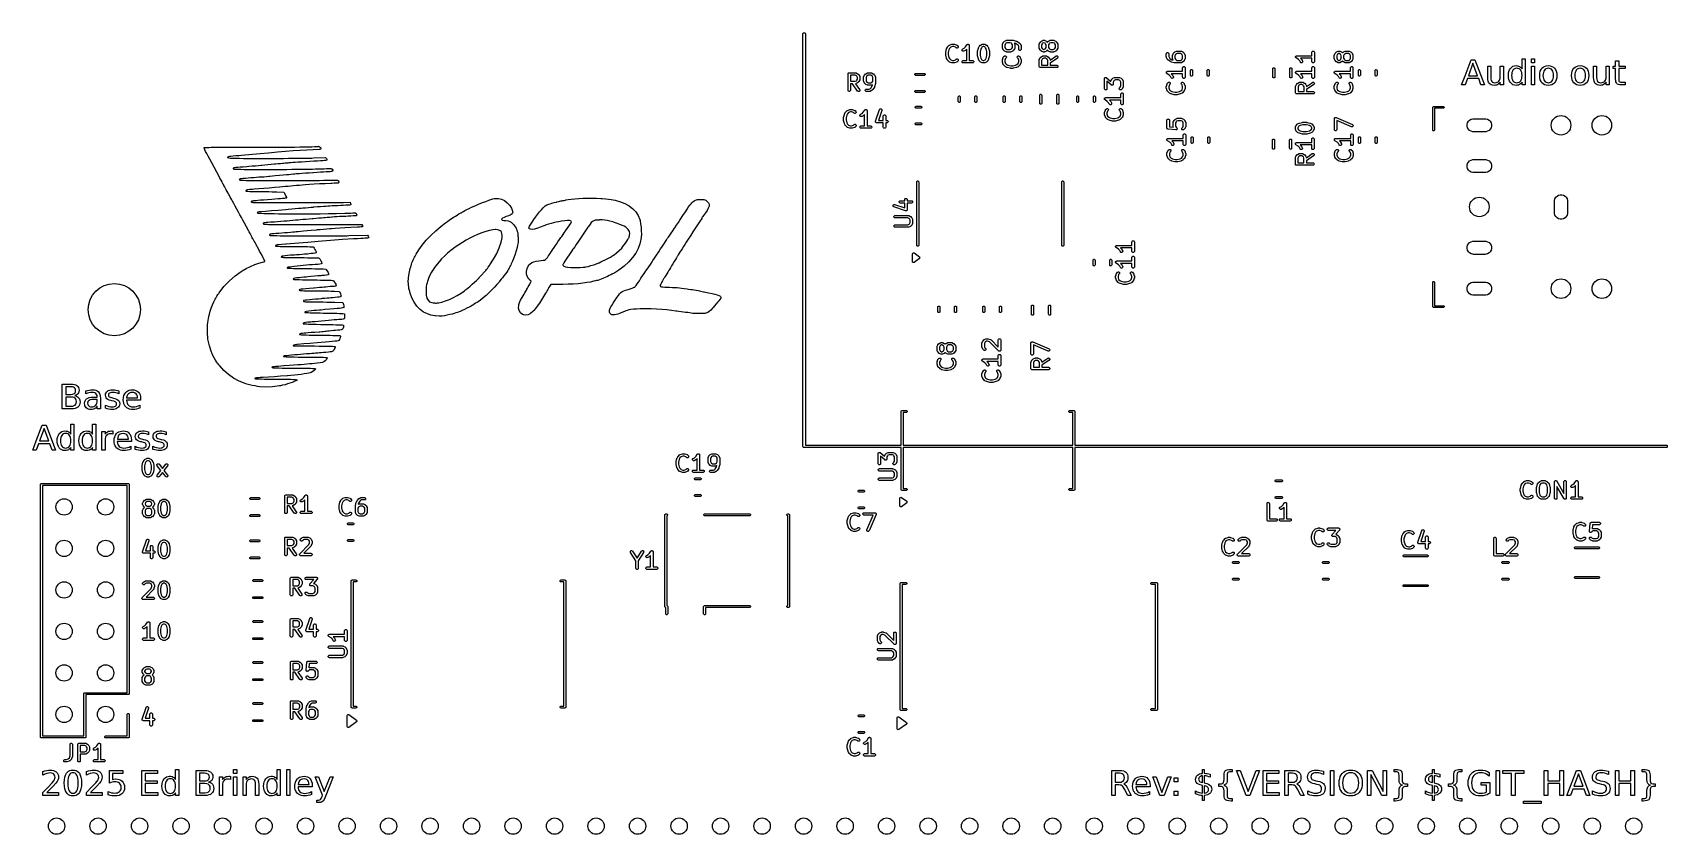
# Model space of a CAD drawing. Extents: x 2.38 to 6.32, y -6.44 to -4.5.
import ezdxf

# ---------------------------------------------------------------- set-up
doc = ezdxf.new("R2010")
doc.units = 0
doc.header["$MEASUREMENT"] = 0
doc.layers.add('BLACK', color=7, linetype='CONTINUOUS')

msp = doc.modelspace()

# ---------------------------------------------------------------- linework, layer by layer
at = {"layer": 'BLACK', "linetype": 'CONTINUOUS'}
for p, q in [((4.2392, -4.5073), (4.2397, -4.5062)), ((4.2392, -4.5079), (4.2392, -4.5073)), ((4.2392, -5.502), (4.2392, -4.5079)), ((4.2397, -4.5062), (4.2405, -4.5054)), ((4.2405, -4.5054), (4.2415, -4.505)), ((4.2415, -4.505), (4.2427, -4.505)), ((4.2427, -4.505), (4.2438, -4.5054)), ((4.2438, -4.5054), (4.2446, -4.5062)), ((4.2446, -4.5062), (4.245, -4.5073)), ((4.245, -4.5073), (4.2451, -4.5079)), ((4.2451, -4.5079), (4.2451, -5.499)), ((4.72, -4.5323), (4.7219, -4.5286)), ((4.7219, -4.5286), (4.722, -4.5283)), ((4.722, -4.5283), (4.7221, -4.5283)), ((4.7221, -4.5282), (4.7222, -4.5281)), ((4.7221, -4.5283), (4.7221, -4.5282)), ((4.7222, -4.528), (4.7224, -4.5278)), ((4.7222, -4.5281), (4.7222, -4.528)), ((4.7224, -4.5278), (4.7243, -4.5259)), ((4.7243, -4.5259), (4.7245, -4.5258)), ((4.7245, -4.5258), (4.7246, -4.5257)), ((4.7246, -4.5257), (4.7247, -4.5256)), ((4.7247, -4.5256), (4.7248, -4.5255)), ((4.7247, -4.5256), (4.7247, -4.5256)), ((4.7248, -4.5255), (4.7251, -4.5254)), ((4.7251, -4.5254), (4.7288, -4.5235)), ((4.7308, -4.5291), (4.7281, -4.5305)), ((4.7288, -4.5235), (4.7293, -4.5233)), ((4.7293, -4.5233), (4.7295, -4.5233)), ((4.7295, -4.5233), (4.7296, -4.5233)), ((4.7296, -4.5233), (4.7301, -4.5232)), ((4.7301, -4.5232), (4.7451, -4.5232)), ((4.7388, -4.5291), (4.7308, -4.5291)), ((4.7415, -4.5305), (4.7388, -4.5291)), ((4.7451, -4.5232), (4.7452, -4.5232)), ((4.7452, -4.5232), (4.7453, -4.5232)), ((4.7453, -4.5232), (4.7455, -4.5232)), ((4.7455, -4.5232), (4.7457, -4.5233)), ((4.7457, -4.5233), (4.7457, -4.5233)), ((4.7457, -4.5233), (4.7458, -4.5233)), ((4.7458, -4.5233), (4.7533, -4.5252)), ((4.7533, -4.5252), (4.7537, -4.5253)), ((4.7537, -4.5253), (4.7538, -4.5253)), ((4.7538, -4.5253), (4.7538, -4.5253)), ((4.7538, -4.5253), (4.7539, -4.5254)), ((4.7539, -4.5254), (4.7539, -4.5254)), ((4.7539, -4.5254), (4.7543, -4.5256)), ((4.7543, -4.5256), (4.7599, -4.5293)), ((4.8086, -4.5323), (4.8104, -4.5286)), ((4.8104, -4.5286), (4.8106, -4.5283)), ((4.8106, -4.5283), (4.8107, -4.5282)), ((4.8106, -4.5283), (4.8106, -4.5283)), ((4.8107, -4.5282), (4.8108, -4.5281)), ((4.8108, -4.528), (4.811, -4.5278)), ((4.8108, -4.5281), (4.8108, -4.528)), ((4.811, -4.5278), (4.8129, -4.5259)), ((4.8129, -4.5259), (4.8131, -4.5258)), ((4.8131, -4.5258), (4.8132, -4.5257)), ((4.8132, -4.5257), (4.8132, -4.5256)), ((4.8132, -4.5256), (4.8133, -4.5256)), ((4.8133, -4.5256), (4.8134, -4.5255)), ((4.8134, -4.5255), (4.8136, -4.5254)), ((4.8136, -4.5254), (4.8174, -4.5235)), ((4.8194, -4.5291), (4.8167, -4.5305)), ((4.8174, -4.5235), (4.8179, -4.5233)), ((4.8179, -4.5233), (4.818, -4.5233)), ((4.818, -4.5233), (4.8181, -4.5233)), ((4.8181, -4.5233), (4.8187, -4.5232)), ((4.8187, -4.5232), (4.8206, -4.5232)), ((4.8199, -4.5291), (4.8194, -4.5291)), ((4.8226, -4.5305), (4.8199, -4.5291)), ((4.8206, -4.5232), (4.8212, -4.5233)), ((4.8212, -4.5233), (4.8213, -4.5233)), ((4.8213, -4.5233), (4.8214, -4.5233)), ((4.8214, -4.5233), (4.8219, -4.5235)), ((4.8219, -4.5235), (4.8257, -4.5254)), ((4.8257, -4.5254), (4.8259, -4.5255)), ((4.8259, -4.5255), (4.826, -4.5256)), ((4.826, -4.5256), (4.8261, -4.5256)), ((4.8261, -4.5256), (4.8261, -4.5257)), ((4.8261, -4.5257), (4.8262, -4.5258)), ((4.8262, -4.5258), (4.8264, -4.5259)), ((4.8264, -4.5259), (4.8281, -4.5276)), ((4.8281, -4.5276), (4.8297, -4.5259)), ((4.8297, -4.5259), (4.83, -4.5258)), ((4.83, -4.5257), (4.8301, -4.5256)), ((4.83, -4.5258), (4.83, -4.5257)), ((4.8301, -4.5256), (4.8302, -4.5256)), ((4.8302, -4.5256), (4.8303, -4.5255)), ((4.8303, -4.5255), (4.8305, -4.5254)), ((4.8305, -4.5254), (4.8343, -4.5235)), ((4.8363, -4.5291), (4.8336, -4.5305)), ((4.8343, -4.5235), (4.8348, -4.5233)), ((4.8348, -4.5233), (4.8349, -4.5233)), ((4.8349, -4.5233), (4.835, -4.5233)), ((4.835, -4.5233), (4.8356, -4.5232)), ((4.8356, -4.5232), (4.8431, -4.5232)), ((4.8424, -4.5291), (4.8363, -4.5291)), ((4.8451, -4.5305), (4.8424, -4.5291)), ((4.8431, -4.5232), (4.8437, -4.5233)), ((4.8437, -4.5233), (4.8438, -4.5233)), ((4.8438, -4.5233), (4.8439, -4.5233)), ((4.8439, -4.5233), (4.8444, -4.5235)), ((4.8444, -4.5235), (4.8482, -4.5254)), ((4.8482, -4.5254), (4.8484, -4.5255)), ((4.8484, -4.5255), (4.8485, -4.5256)), ((4.8485, -4.5256), (4.8486, -4.5256)), ((4.8486, -4.5256), (4.8486, -4.5257)), ((4.8486, -4.5257), (4.8487, -4.5258)), ((4.8487, -4.5258), (4.8489, -4.5259)), ((4.8489, -4.5259), (4.8508, -4.5278)), ((4.8508, -4.5278), (4.851, -4.528)), ((4.851, -4.528), (4.851, -4.5281)), ((4.851, -4.5281), (4.8511, -4.5282)), ((4.8511, -4.5282), (4.8512, -4.5283)), ((4.8512, -4.5283), (4.8512, -4.5283)), ((4.8512, -4.5283), (4.8513, -4.5286)), ((4.8513, -4.5286), (4.8532, -4.5323)), ((4.5832, -4.5521), (4.5832, -4.5519)), ((4.5832, -4.5519), (4.5833, -4.5519)), ((4.5832, -4.5524), (4.5832, -4.5521)), ((4.5832, -4.5525), (4.5832, -4.5524)), ((4.5832, -4.5524), (4.5832, -4.5524)), ((4.5832, -4.5581), (4.5832, -4.5525)), ((4.5832, -4.5582), (4.5832, -4.5581)), ((4.5832, -4.5583), (4.5832, -4.5582)), ((4.5832, -4.5585), (4.5832, -4.5583)), ((4.5832, -4.5587), (4.5832, -4.5585)), ((4.5833, -4.5587), (4.5832, -4.5587)), ((4.5833, -4.5518), (4.5852, -4.5443)), ((4.5833, -4.5519), (4.5833, -4.5518)), ((4.5833, -4.5588), (4.5833, -4.5587)), ((4.5852, -4.5663), (4.5833, -4.5588)), ((4.5852, -4.5442), (4.5853, -4.544)), ((4.5852, -4.5443), (4.5852, -4.5442)), ((4.5852, -4.5442), (4.5852, -4.5442)), ((4.5852, -4.5664), (4.5852, -4.5663)), ((4.5853, -4.5666), (4.5852, -4.5664)), ((4.5852, -4.5664), (4.5852, -4.5664)), ((4.5853, -4.544), (4.5854, -4.5437)), ((4.5854, -4.5669), (4.5853, -4.5666)), ((4.5854, -4.5437), (4.5873, -4.5399)), ((4.5854, -4.5437), (4.5854, -4.5437)), ((4.5854, -4.5437), (4.5854, -4.5437)), ((4.5873, -4.5707), (4.5854, -4.5669)), ((4.5854, -4.5669), (4.5854, -4.5669)), ((4.5854, -4.5669), (4.5854, -4.5669)), ((4.5873, -4.5399), (4.5874, -4.5397)), ((4.5874, -4.5396), (4.5875, -4.5395)), ((4.5874, -4.5397), (4.5874, -4.5396)), ((4.5875, -4.5395), (4.5876, -4.5394)), ((4.5876, -4.5394), (4.5878, -4.5392)), ((4.5876, -4.5394), (4.5876, -4.5394)), ((4.5878, -4.5392), (4.5916, -4.5354)), ((4.5908, -4.546), (4.5891, -4.5529)), ((4.5891, -4.5529), (4.5891, -4.5578)), ((4.5891, -4.5578), (4.5908, -4.5646)), ((4.5923, -4.543), (4.5908, -4.546)), ((4.5908, -4.5646), (4.5923, -4.5676)), ((4.5916, -4.5354), (4.592, -4.535)), ((4.592, -4.535), (4.5921, -4.535)), ((4.5921, -4.535), (4.5922, -4.5349)), ((4.5922, -4.5349), (4.5927, -4.5347)), ((4.5952, -4.5401), (4.5923, -4.543)), ((4.5923, -4.5676), (4.5952, -4.5705)), ((4.5927, -4.5347), (4.5983, -4.5328)), ((4.5997, -4.5386), (4.5952, -4.5401)), ((4.5983, -4.5328), (4.5986, -4.5328)), ((4.5986, -4.5328), (4.5987, -4.5327)), ((4.5987, -4.5327), (4.5988, -4.5327)), ((4.5988, -4.5327), (4.5989, -4.5327)), ((4.5989, -4.5327), (4.599, -4.5327)), ((4.599, -4.5327), (4.5993, -4.5327)), ((4.5993, -4.5327), (4.603, -4.5327)), ((4.6025, -4.5386), (4.5997, -4.5386)), ((4.607, -4.5401), (4.6025, -4.5386)), ((4.603, -4.5327), (4.6033, -4.5327)), ((4.6033, -4.5327), (4.6034, -4.5327)), ((4.6034, -4.5327), (4.6035, -4.5327)), ((4.6035, -4.5327), (4.6036, -4.5327)), ((4.6036, -4.5327), (4.6037, -4.5328)), ((4.6037, -4.5328), (4.604, -4.5328)), ((4.604, -4.5328), (4.6096, -4.5347)), ((4.6084, -4.5415), (4.607, -4.5401)), ((4.6089, -4.5418), (4.6084, -4.5415)), ((4.6099, -4.5423), (4.6089, -4.5418)), ((4.6089, -4.5688), (4.6099, -4.5683)), ((4.6096, -4.5347), (4.6101, -4.5349)), ((4.6111, -4.5423), (4.6099, -4.5423)), ((4.6099, -4.5683), (4.6111, -4.5683)), ((4.6101, -4.5349), (4.6102, -4.535)), ((4.6102, -4.535), (4.6103, -4.535)), ((4.6103, -4.535), (4.6107, -4.5354)), ((4.6107, -4.5354), (4.6126, -4.5373)), ((4.6122, -4.5418), (4.6111, -4.5423)), ((4.6111, -4.5683), (4.6122, -4.5688)), ((4.613, -4.541), (4.6122, -4.5418)), ((4.6126, -4.5373), (4.613, -4.5377)), ((4.613, -4.5377), (4.6134, -4.5388)), ((4.6134, -4.5399), (4.613, -4.541)), ((4.6134, -4.5388), (4.6134, -4.5399)), ((4.6226, -4.5465), (4.623, -4.5454)), ((4.6227, -4.5477), (4.6226, -4.5465)), ((4.6232, -4.5487), (4.6227, -4.5477)), ((4.623, -4.5454), (4.6237, -4.5445)), ((4.6241, -4.5494), (4.6232, -4.5487)), ((4.6237, -4.5445), (4.6242, -4.5442)), ((4.6251, -4.5498), (4.6241, -4.5494)), ((4.6242, -4.5442), (4.6275, -4.5426)), ((4.6263, -4.5497), (4.6251, -4.5498)), ((4.6268, -4.5495), (4.6263, -4.5497)), ((4.6306, -4.5476), (4.6268, -4.5495)), ((4.6275, -4.5426), (4.6307, -4.5394)), ((4.6308, -4.5475), (4.6306, -4.5476)), ((4.6307, -4.5394), (4.6343, -4.534)), ((4.6309, -4.5475), (4.6308, -4.5475)), ((4.631, -4.5474), (4.6309, -4.5475)), ((4.6311, -4.5473), (4.631, -4.5474)), ((4.6314, -4.5471), (4.6311, -4.5473)), ((4.6311, -4.5473), (4.6311, -4.5473)), ((4.6338, -4.5446), (4.6314, -4.5471)), ((4.6338, -4.572), (4.6338, -4.5446)), ((4.6343, -4.534), (4.6347, -4.5335)), ((4.6343, -4.534), (4.6343, -4.534)), ((4.6343, -4.534), (4.6343, -4.534)), ((4.6343, -4.534), (4.6343, -4.534)), ((4.6347, -4.5335), (4.6349, -4.5334)), ((4.6349, -4.5334), (4.6351, -4.5332)), ((4.6351, -4.5332), (4.6354, -4.5331)), ((4.6354, -4.5331), (4.6356, -4.5329)), ((4.6356, -4.5329), (4.6359, -4.5328)), ((4.6359, -4.5328), (4.6362, -4.5327)), ((4.6362, -4.5327), (4.6365, -4.5327)), ((4.6365, -4.5327), (4.6368, -4.5327)), ((4.6368, -4.5327), (4.637, -4.5327)), ((4.637, -4.5327), (4.6373, -4.5327)), ((4.6373, -4.5327), (4.6376, -4.5328)), ((4.6376, -4.5328), (4.6379, -4.5329)), ((4.6379, -4.5329), (4.6381, -4.5331)), ((4.6381, -4.5331), (4.6384, -4.5332)), ((4.6384, -4.5332), (4.6386, -4.5334)), ((4.6386, -4.5334), (4.6388, -4.5335)), ((4.6388, -4.5335), (4.639, -4.5338)), ((4.639, -4.5338), (4.6392, -4.534)), ((4.6392, -4.534), (4.6393, -4.5342)), ((4.6393, -4.5342), (4.6395, -4.5345)), ((4.6395, -4.5345), (4.6395, -4.5348)), ((4.6395, -4.5348), (4.6397, -4.535)), ((4.6397, -4.535), (4.6397, -4.5356)), ((4.6397, -4.5356), (4.6397, -4.5356)), ((4.6397, -4.5356), (4.6397, -4.5356)), ((4.6397, -4.5356), (4.6397, -4.5356)), ((4.6397, -4.5356), (4.6397, -4.572)), ((4.6601, -4.5499), (4.662, -4.5424)), ((4.6601, -4.55), (4.6601, -4.5499)), ((4.6601, -4.5503), (4.6601, -4.55)), ((4.6601, -4.55), (4.6601, -4.55)), ((4.6601, -4.5505), (4.6601, -4.5503)), ((4.6601, -4.5506), (4.6601, -4.5505)), ((4.6601, -4.5505), (4.6601, -4.5505)), ((4.6601, -4.56), (4.6601, -4.5506)), ((4.6601, -4.5601), (4.6601, -4.56)), ((4.6601, -4.5604), (4.6601, -4.5601)), ((4.6601, -4.5601), (4.6601, -4.5601)), ((4.6601, -4.5606), (4.6601, -4.5604)), ((4.6601, -4.5607), (4.6601, -4.5606)), ((4.6601, -4.5606), (4.6601, -4.5606)), ((4.662, -4.5682), (4.6601, -4.5607)), ((4.662, -4.5423), (4.6621, -4.5421)), ((4.662, -4.5424), (4.662, -4.5423)), ((4.662, -4.5424), (4.662, -4.5424)), ((4.662, -4.5683), (4.662, -4.5682)), ((4.6621, -4.5685), (4.662, -4.5683)), ((4.662, -4.5683), (4.662, -4.5683)), ((4.6621, -4.5421), (4.6622, -4.5419)), ((4.6622, -4.5688), (4.6621, -4.5685)), ((4.6622, -4.5418), (4.6641, -4.5381)), ((4.6622, -4.5419), (4.6622, -4.5418)), ((4.6622, -4.5418), (4.6622, -4.5418)), ((4.6641, -4.5381), (4.6643, -4.5378)), ((4.6643, -4.5378), (4.6643, -4.5377)), ((4.6643, -4.5377), (4.6644, -4.5377)), ((4.6644, -4.5376), (4.6645, -4.5375)), ((4.6644, -4.5377), (4.6644, -4.5376)), ((4.6645, -4.5375), (4.6647, -4.5373)), ((4.6647, -4.5373), (4.6665, -4.5354)), ((4.6677, -4.5442), (4.666, -4.551)), ((4.666, -4.551), (4.666, -4.5596)), ((4.666, -4.5596), (4.6677, -4.5665)), ((4.6665, -4.5354), (4.6668, -4.5352)), ((4.6668, -4.5352), (4.6669, -4.5351)), ((4.6668, -4.5352), (4.6668, -4.5352)), ((4.6669, -4.5351), (4.667, -4.535)), ((4.667, -4.535), (4.6671, -4.535)), ((4.6671, -4.535), (4.6673, -4.5349)), ((4.6673, -4.5349), (4.6711, -4.533)), ((4.6692, -4.5411), (4.6677, -4.5442)), ((4.6677, -4.5665), (4.6692, -4.5695)), ((4.6704, -4.5399), (4.6692, -4.5411)), ((4.6731, -4.5386), (4.6704, -4.5399)), ((4.6711, -4.533), (4.6716, -4.5328)), ((4.6716, -4.5328), (4.6717, -4.5328)), ((4.6717, -4.5328), (4.6718, -4.5327)), ((4.6718, -4.5327), (4.6724, -4.5327)), ((4.6724, -4.5327), (4.6761, -4.5327)), ((4.6754, -4.5386), (4.6731, -4.5386)), ((4.6781, -4.5399), (4.6754, -4.5386)), ((4.6761, -4.5327), (4.6767, -4.5327)), ((4.6767, -4.5327), (4.6768, -4.5328)), ((4.6768, -4.5328), (4.6769, -4.5328)), ((4.6769, -4.5328), (4.6775, -4.533)), ((4.6775, -4.533), (4.6812, -4.5349)), ((4.6793, -4.5411), (4.6781, -4.5399)), ((4.6808, -4.5442), (4.6793, -4.5411)), ((4.6793, -4.5695), (4.6808, -4.5665)), ((4.6826, -4.551), (4.6808, -4.5442)), ((4.6808, -4.5665), (4.6826, -4.5596)), ((4.6812, -4.5349), (4.6815, -4.535)), ((4.6815, -4.535), (4.6815, -4.535)), ((4.6815, -4.535), (4.6816, -4.5351)), ((4.6816, -4.5351), (4.6817, -4.5352)), ((4.6817, -4.5352), (4.6817, -4.5352)), ((4.6817, -4.5352), (4.682, -4.5354)), ((4.682, -4.5354), (4.6838, -4.5373)), ((4.6826, -4.5596), (4.6826, -4.551)), ((4.6838, -4.5373), (4.684, -4.5375)), ((4.684, -4.5375), (4.6841, -4.5376)), ((4.6841, -4.5376), (4.6841, -4.5377)), ((4.6841, -4.5377), (4.6842, -4.5377)), ((4.6842, -4.5377), (4.6842, -4.5378)), ((4.6842, -4.5378), (4.6844, -4.5381)), ((4.6844, -4.5381), (4.6863, -4.5418)), ((4.6863, -4.5418), (4.6863, -4.5418)), ((4.6863, -4.5418), (4.6863, -4.5419)), ((4.6863, -4.5419), (4.6864, -4.5421)), ((4.6864, -4.5685), (4.6863, -4.5688)), ((4.6864, -4.5421), (4.6865, -4.5423)), ((4.6865, -4.5683), (4.6864, -4.5685)), ((4.6865, -4.5423), (4.6865, -4.5424)), ((4.6865, -4.5424), (4.6865, -4.5424)), ((4.6865, -4.5424), (4.6884, -4.5499)), ((4.6884, -4.5607), (4.6865, -4.5682)), ((4.6865, -4.5682), (4.6865, -4.5683)), ((4.6865, -4.5683), (4.6865, -4.5683)), ((4.6884, -4.5499), (4.6884, -4.55)), ((4.6884, -4.55), (4.6884, -4.55)), ((4.6884, -4.55), (4.6884, -4.5503)), ((4.6884, -4.5503), (4.6885, -4.5505)), ((4.6885, -4.5601), (4.6884, -4.5604)), ((4.6884, -4.5604), (4.6884, -4.5606)), ((4.6884, -4.5606), (4.6884, -4.5606)), ((4.6884, -4.5606), (4.6884, -4.5607)), ((4.6885, -4.5505), (4.6885, -4.5505)), ((4.6885, -4.5505), (4.6885, -4.5506)), ((4.6885, -4.5506), (4.6885, -4.56)), ((4.6885, -4.56), (4.6885, -4.5601)), ((4.6885, -4.5601), (4.6885, -4.5601)), ((4.7197, -4.5331), (4.7198, -4.533)), ((4.7197, -4.5337), (4.7197, -4.5331)), ((4.7197, -4.5412), (4.7197, -4.5337)), ((4.7197, -4.5417), (4.7197, -4.5412)), ((4.7198, -4.5418), (4.7197, -4.5417)), ((4.7198, -4.5329), (4.72, -4.5323)), ((4.7198, -4.533), (4.7198, -4.5329)), ((4.7198, -4.5419), (4.7198, -4.5418)), ((4.72, -4.5425), (4.7198, -4.5419)), ((4.7198, -4.5702), (4.7217, -4.5646)), ((4.7219, -4.5462), (4.72, -4.5425)), ((4.7217, -4.5646), (4.7219, -4.5641)), ((4.722, -4.5465), (4.7219, -4.5462)), ((4.7219, -4.5641), (4.722, -4.564)), ((4.7221, -4.5465), (4.722, -4.5465)), ((4.722, -4.564), (4.7221, -4.5639)), ((4.7221, -4.5466), (4.7221, -4.5465)), ((4.7222, -4.5467), (4.7221, -4.5466)), ((4.7221, -4.5639), (4.7224, -4.5634)), ((4.7222, -4.5468), (4.7222, -4.5467)), ((4.7224, -4.547), (4.7222, -4.5468)), ((4.7243, -4.5489), (4.7224, -4.547)), ((4.7224, -4.5634), (4.7243, -4.5616)), ((4.7245, -4.549), (4.7243, -4.5489)), ((4.7243, -4.5616), (4.7247, -4.5612)), ((4.7246, -4.5491), (4.7245, -4.549)), ((4.7247, -4.5492), (4.7246, -4.5491)), ((4.7248, -4.5493), (4.7247, -4.5492)), ((4.7247, -4.5492), (4.7247, -4.5492)), ((4.7247, -4.5612), (4.7258, -4.5608)), ((4.7251, -4.5494), (4.7248, -4.5493)), ((4.7288, -4.5513), (4.7251, -4.5494)), ((4.7269, -4.5317), (4.7256, -4.5343)), ((4.7256, -4.5343), (4.7256, -4.5405)), ((4.7256, -4.5405), (4.7269, -4.5432)), ((4.7271, -4.5671), (4.7256, -4.5716)), ((4.7258, -4.5608), (4.727, -4.5608)), ((4.7281, -4.5305), (4.7269, -4.5317)), ((4.7269, -4.5432), (4.7281, -4.5443)), ((4.727, -4.5608), (4.728, -4.5612)), ((4.7285, -4.5657), (4.7271, -4.5671)), ((4.728, -4.5612), (4.7288, -4.562)), ((4.7281, -4.5443), (4.7308, -4.5457)), ((4.7288, -4.5653), (4.7285, -4.5657)), ((4.7293, -4.5515), (4.7288, -4.5513)), ((4.7288, -4.562), (4.7293, -4.5631)), ((4.7293, -4.5642), (4.7288, -4.5653)), ((4.7295, -4.5515), (4.7293, -4.5515)), ((4.7293, -4.5631), (4.7293, -4.5642)), ((4.7296, -4.5515), (4.7295, -4.5515)), ((4.7301, -4.5516), (4.7296, -4.5515)), ((4.7395, -4.5516), (4.7301, -4.5516)), ((4.7308, -4.5457), (4.7388, -4.5457)), ((4.7388, -4.5457), (4.7415, -4.5443)), ((4.7401, -4.5515), (4.7395, -4.5516)), ((4.7402, -4.5515), (4.7401, -4.5515)), ((4.7403, -4.5515), (4.7402, -4.5515)), ((4.7408, -4.5513), (4.7403, -4.5515)), ((4.7446, -4.5494), (4.7408, -4.5513)), ((4.7427, -4.5317), (4.7415, -4.5305)), ((4.7415, -4.5443), (4.7427, -4.5432)), ((4.744, -4.5343), (4.7427, -4.5317)), ((4.7427, -4.5432), (4.744, -4.5405)), ((4.744, -4.5405), (4.744, -4.5343)), ((4.7448, -4.5493), (4.7446, -4.5494)), ((4.7449, -4.5492), (4.7448, -4.5493)), ((4.745, -4.5492), (4.7449, -4.5492)), ((4.7451, -4.5491), (4.745, -4.5492)), ((4.7453, -4.5489), (4.7451, -4.549)), ((4.7451, -4.549), (4.7451, -4.5491)), ((4.7472, -4.547), (4.7453, -4.5489)), ((4.7474, -4.5468), (4.7472, -4.547)), ((4.7475, -4.5467), (4.7474, -4.5468)), ((4.7476, -4.5465), (4.7475, -4.5466)), ((4.7475, -4.5466), (4.7475, -4.5467)), ((4.7478, -4.5462), (4.7476, -4.5465)), ((4.7476, -4.5465), (4.7476, -4.5465)), ((4.7496, -4.5425), (4.7478, -4.5462)), ((4.7514, -4.5308), (4.7485, -4.53)), ((4.7485, -4.53), (4.7496, -4.5323)), ((4.7496, -4.5323), (4.7499, -4.5329)), ((4.7499, -4.5419), (4.7496, -4.5425)), ((4.7499, -4.5329), (4.7499, -4.533)), ((4.7499, -4.533), (4.7499, -4.5331)), ((4.7499, -4.5331), (4.75, -4.5337)), ((4.75, -4.5412), (4.7499, -4.5417)), ((4.7499, -4.5417), (4.7499, -4.5418)), ((4.7499, -4.5418), (4.7499, -4.5419)), ((4.75, -4.5337), (4.75, -4.5412)), ((4.7564, -4.5341), (4.7514, -4.5308)), ((4.7554, -4.5631), (4.7558, -4.562)), ((4.7554, -4.5642), (4.7554, -4.5631)), ((4.7558, -4.5653), (4.7554, -4.5642)), ((4.7558, -4.562), (4.7566, -4.5612)), ((4.7562, -4.5657), (4.7558, -4.5653)), ((4.7575, -4.5671), (4.7562, -4.5657)), ((4.7577, -4.5354), (4.7564, -4.5341)), ((4.7566, -4.5612), (4.7577, -4.5608)), ((4.759, -4.5716), (4.7575, -4.5671)), ((4.759, -4.5381), (4.7577, -4.5354)), ((4.7577, -4.5608), (4.7588, -4.5608)), ((4.7588, -4.5608), (4.7599, -4.5612)), ((4.759, -4.5449), (4.759, -4.5381)), ((4.7591, -4.5455), (4.759, -4.5449)), ((4.7595, -4.5465), (4.7591, -4.5455)), ((4.7604, -4.5474), (4.7595, -4.5465)), ((4.7599, -4.5293), (4.7599, -4.5293)), ((4.7599, -4.5293), (4.7599, -4.5293)), ((4.7599, -4.5293), (4.7601, -4.5295)), ((4.7599, -4.5612), (4.7603, -4.5616)), ((4.7601, -4.5295), (4.7603, -4.5297)), ((4.7603, -4.5297), (4.7603, -4.5297)), ((4.7603, -4.5297), (4.7603, -4.5297)), ((4.7603, -4.5297), (4.7622, -4.5316)), ((4.7603, -4.5616), (4.7622, -4.5634)), ((4.7614, -4.5478), (4.7604, -4.5474)), ((4.7626, -4.5478), (4.7614, -4.5478)), ((4.7622, -4.5316), (4.7624, -4.5318)), ((4.7622, -4.5634), (4.7626, -4.5639)), ((4.7624, -4.5318), (4.7625, -4.5318)), ((4.7625, -4.5318), (4.7625, -4.5319)), ((4.7625, -4.5319), (4.7626, -4.532)), ((4.7626, -4.532), (4.7626, -4.5321)), ((4.7626, -4.5321), (4.7628, -4.5323)), ((4.7636, -4.5474), (4.7626, -4.5478)), ((4.7626, -4.5639), (4.7626, -4.564)), ((4.7626, -4.564), (4.7627, -4.5641)), ((4.7627, -4.5641), (4.7629, -4.5646)), ((4.7628, -4.5323), (4.7646, -4.5361)), ((4.7629, -4.5646), (4.7648, -4.5702)), ((4.7645, -4.5465), (4.7636, -4.5474)), ((4.7649, -4.5455), (4.7645, -4.5465)), ((4.7646, -4.5361), (4.7648, -4.5366)), ((4.7648, -4.5366), (4.7649, -4.5367)), ((4.7649, -4.5367), (4.7649, -4.5368)), ((4.7649, -4.5368), (4.765, -4.5374)), ((4.765, -4.5449), (4.7649, -4.5455)), ((4.765, -4.5374), (4.765, -4.5449)), ((4.8083, -4.5331), (4.8084, -4.533)), ((4.8083, -4.5337), (4.8083, -4.5331)), ((4.8083, -4.5412), (4.8083, -4.5337)), ((4.8083, -4.5417), (4.8083, -4.5412)), ((4.8084, -4.5418), (4.8083, -4.5417)), ((4.8084, -4.5329), (4.8086, -4.5323)), ((4.8084, -4.533), (4.8084, -4.5329)), ((4.8084, -4.5419), (4.8084, -4.5418)), ((4.8086, -4.5425), (4.8084, -4.5419)), ((4.8104, -4.5462), (4.8086, -4.5425)), ((4.8086, -4.5698), (4.8104, -4.5661)), ((4.8106, -4.5465), (4.8104, -4.5462)), ((4.8104, -4.5661), (4.8106, -4.5658)), ((4.8107, -4.5466), (4.8106, -4.5465)), ((4.8106, -4.5465), (4.8106, -4.5465)), ((4.8106, -4.5658), (4.8107, -4.5657)), ((4.8106, -4.5658), (4.8106, -4.5658)), ((4.8108, -4.5467), (4.8107, -4.5466)), ((4.8107, -4.5657), (4.8108, -4.5656)), ((4.8108, -4.5468), (4.8108, -4.5467)), ((4.811, -4.547), (4.8108, -4.5468)), ((4.8108, -4.5655), (4.811, -4.5653)), ((4.8108, -4.5656), (4.8108, -4.5655)), ((4.8129, -4.5489), (4.811, -4.547)), ((4.811, -4.5653), (4.8129, -4.5634)), ((4.8131, -4.549), (4.8129, -4.5489)), ((4.8129, -4.5634), (4.8131, -4.5632)), ((4.8132, -4.5491), (4.8131, -4.549)), ((4.8131, -4.5632), (4.8132, -4.5632)), ((4.8132, -4.5492), (4.8132, -4.5491)), ((4.8133, -4.5492), (4.8132, -4.5492)), ((4.8132, -4.5632), (4.8132, -4.5631)), ((4.8132, -4.5631), (4.8133, -4.5631)), ((4.8134, -4.5493), (4.8133, -4.5492)), ((4.8133, -4.5631), (4.8134, -4.563)), ((4.8136, -4.5494), (4.8134, -4.5493)), ((4.8134, -4.563), (4.8136, -4.5629)), ((4.8174, -4.5513), (4.8136, -4.5494)), ((4.8136, -4.5629), (4.8174, -4.561)), ((4.8155, -4.5317), (4.8142, -4.5343)), ((4.8142, -4.5343), (4.8142, -4.5405)), ((4.8142, -4.5405), (4.8155, -4.5432)), ((4.8167, -4.5305), (4.8155, -4.5317)), ((4.8155, -4.5432), (4.8167, -4.5443)), ((4.8167, -4.5679), (4.8155, -4.5691)), ((4.8167, -4.5443), (4.8194, -4.5457)), ((4.8194, -4.5666), (4.8167, -4.5679)), ((4.8179, -4.5515), (4.8174, -4.5513)), ((4.8174, -4.561), (4.8179, -4.5608)), ((4.818, -4.5515), (4.8179, -4.5515)), ((4.8179, -4.5608), (4.818, -4.5608)), ((4.8181, -4.5515), (4.818, -4.5515)), ((4.818, -4.5608), (4.8181, -4.5608)), ((4.8187, -4.5516), (4.8181, -4.5515)), ((4.8181, -4.5608), (4.8187, -4.5607)), ((4.8206, -4.5516), (4.8187, -4.5516)), ((4.8187, -4.5607), (4.8243, -4.5607)), ((4.8194, -4.5457), (4.8199, -4.5457)), ((4.8236, -4.5666), (4.8194, -4.5666)), ((4.8199, -4.5457), (4.8226, -4.5443)), ((4.8212, -4.5515), (4.8206, -4.5516)), ((4.8213, -4.5515), (4.8212, -4.5515)), ((4.8214, -4.5515), (4.8213, -4.5515)), ((4.8219, -4.5513), (4.8214, -4.5515)), ((4.8257, -4.5494), (4.8219, -4.5513)), ((4.8238, -4.5317), (4.8226, -4.5305)), ((4.8226, -4.5443), (4.8238, -4.5432)), ((4.8263, -4.5679), (4.8236, -4.5666)), ((4.8251, -4.5343), (4.8238, -4.5317)), ((4.8238, -4.5432), (4.8251, -4.5405)), ((4.8243, -4.5607), (4.8249, -4.5608)), ((4.8249, -4.5608), (4.825, -4.5608)), ((4.825, -4.5608), (4.8251, -4.5608)), ((4.8251, -4.5405), (4.8251, -4.5343)), ((4.8251, -4.5608), (4.8257, -4.561)), ((4.8259, -4.5493), (4.8257, -4.5494)), ((4.8257, -4.561), (4.8294, -4.5629)), ((4.826, -4.5492), (4.8259, -4.5493)), ((4.8261, -4.5492), (4.826, -4.5492)), ((4.8262, -4.549), (4.8261, -4.5491)), ((4.8261, -4.5491), (4.8261, -4.5492)), ((4.8264, -4.5489), (4.8262, -4.549)), ((4.8275, -4.5691), (4.8263, -4.5679)), ((4.8281, -4.5472), (4.8264, -4.5489)), ((4.8297, -4.5489), (4.8281, -4.5472)), ((4.8294, -4.5629), (4.8297, -4.563)), ((4.83, -4.549), (4.8297, -4.5489)), ((4.8297, -4.563), (4.8297, -4.5631)), ((4.8297, -4.5631), (4.8298, -4.5631)), ((4.8298, -4.5631), (4.8299, -4.5632)), ((4.8299, -4.5632), (4.8299, -4.5632)), ((4.8299, -4.5632), (4.8302, -4.5634)), ((4.83, -4.5491), (4.83, -4.549)), ((4.8301, -4.5492), (4.83, -4.5491)), ((4.8302, -4.5492), (4.8301, -4.5492)), ((4.8303, -4.5493), (4.8302, -4.5492)), ((4.8302, -4.5634), (4.832, -4.5653)), ((4.8305, -4.5494), (4.8303, -4.5493)), ((4.8343, -4.5513), (4.8305, -4.5494)), ((4.8324, -4.5317), (4.831, -4.5343)), ((4.831, -4.5343), (4.831, -4.5405)), ((4.831, -4.5405), (4.8324, -4.5432)), ((4.832, -4.5653), (4.8322, -4.5655)), ((4.8322, -4.5655), (4.8323, -4.5656)), ((4.8323, -4.5656), (4.8323, -4.5657)), ((4.8323, -4.5657), (4.8324, -4.5658)), ((4.8336, -4.5305), (4.8324, -4.5317)), ((4.8324, -4.5432), (4.8336, -4.5443)), ((4.8324, -4.5658), (4.8324, -4.5658)), ((4.8324, -4.5658), (4.8326, -4.5661)), ((4.8326, -4.5661), (4.8345, -4.5698)), ((4.8336, -4.5443), (4.8363, -4.5457)), ((4.8348, -4.5515), (4.8343, -4.5513)), ((4.8349, -4.5515), (4.8348, -4.5515)), ((4.8348, -4.5711), (4.8489, -4.5612)), ((4.8523, -4.5661), (4.8348, -4.5783)), ((4.835, -4.5515), (4.8349, -4.5515)), ((4.8356, -4.5516), (4.835, -4.5515)), ((4.8431, -4.5516), (4.8356, -4.5516)), ((4.8363, -4.5457), (4.8424, -4.5457)), ((4.8424, -4.5457), (4.8451, -4.5443)), ((4.8437, -4.5515), (4.8431, -4.5516)), ((4.8438, -4.5515), (4.8437, -4.5515)), ((4.8439, -4.5515), (4.8438, -4.5515)), ((4.8444, -4.5513), (4.8439, -4.5515)), ((4.8482, -4.5494), (4.8444, -4.5513)), ((4.8463, -4.5317), (4.8451, -4.5305)), ((4.8451, -4.5443), (4.8463, -4.5432)), ((4.8476, -4.5343), (4.8463, -4.5317)), ((4.8463, -4.5432), (4.8476, -4.5405)), ((4.8476, -4.5405), (4.8476, -4.5343)), ((4.8484, -4.5493), (4.8482, -4.5494)), ((4.8485, -4.5492), (4.8484, -4.5493)), ((4.8486, -4.5492), (4.8485, -4.5492)), ((4.8487, -4.549), (4.8486, -4.5491)), ((4.8486, -4.5491), (4.8486, -4.5492)), ((4.8489, -4.5489), (4.8487, -4.549)), ((4.8508, -4.547), (4.8489, -4.5489)), ((4.8489, -4.5612), (4.8494, -4.5609)), ((4.8494, -4.5609), (4.8505, -4.5607)), ((4.8505, -4.5607), (4.8517, -4.5609)), ((4.851, -4.5468), (4.8508, -4.547)), ((4.8511, -4.5466), (4.851, -4.5467)), ((4.851, -4.5467), (4.851, -4.5468)), ((4.8512, -4.5465), (4.8511, -4.5466)), ((4.8513, -4.5462), (4.8512, -4.5465)), ((4.8512, -4.5465), (4.8512, -4.5465)), ((4.8532, -4.5425), (4.8513, -4.5462)), ((4.8517, -4.5609), (4.8526, -4.5615)), ((4.8527, -4.5657), (4.8523, -4.5661)), ((4.8526, -4.5615), (4.8533, -4.5625)), ((4.8533, -4.5647), (4.8527, -4.5657)), ((4.8532, -4.5323), (4.8534, -4.5329)), ((4.8534, -4.5419), (4.8532, -4.5425)), ((4.8533, -4.5625), (4.8535, -4.5636)), ((4.8535, -4.5636), (4.8533, -4.5647)), ((4.8534, -4.5329), (4.8534, -4.533)), ((4.8534, -4.533), (4.8535, -4.5331)), ((4.8535, -4.5417), (4.8534, -4.5418)), ((4.8534, -4.5418), (4.8534, -4.5419)), ((4.8535, -4.5331), (4.8535, -4.5337)), ((4.8535, -4.5337), (4.8535, -4.5412)), ((4.8535, -4.5412), (4.8535, -4.5417)), ((5.1147, -4.5559), (5.1148, -4.5554)), ((5.1147, -4.5634), (5.1147, -4.5559)), ((5.1148, -4.564), (5.1147, -4.5634)), ((5.1148, -4.5554), (5.1152, -4.5543)), ((5.1148, -4.5641), (5.1148, -4.564)), ((5.1148, -4.5642), (5.1148, -4.5641)), ((5.1151, -4.5648), (5.1148, -4.5642)), ((5.1169, -4.5685), (5.1151, -4.5648)), ((5.1152, -4.5543), (5.1161, -4.5535)), ((5.1161, -4.5535), (5.1171, -4.553)), ((5.1171, -4.5688), (5.1169, -4.5685)), ((5.1171, -4.553), (5.1183, -4.553)), ((5.1183, -4.553), (5.1193, -4.5535)), ((5.1193, -4.5535), (5.1201, -4.5543)), ((5.1201, -4.5543), (5.1206, -4.5554)), ((5.1206, -4.5554), (5.1206, -4.5559)), ((5.1206, -4.5559), (5.1206, -4.5627)), ((5.1206, -4.5627), (5.122, -4.5654)), ((5.122, -4.5654), (5.1233, -4.5668)), ((5.1233, -4.5668), (5.1283, -4.5701)), ((5.1297, -4.5597), (5.1298, -4.5591)), ((5.1297, -4.5672), (5.1297, -4.5597)), ((5.1298, -4.5678), (5.1297, -4.5672)), ((5.1298, -4.5589), (5.1301, -4.5584)), ((5.1298, -4.559), (5.1298, -4.5589)), ((5.1298, -4.5591), (5.1298, -4.559)), ((5.1298, -4.5679), (5.1298, -4.5678)), ((5.1298, -4.568), (5.1298, -4.5679)), ((5.1301, -4.5685), (5.1298, -4.568)), ((5.1301, -4.5584), (5.1319, -4.5546)), ((5.1312, -4.5708), (5.1301, -4.5685)), ((5.1319, -4.5546), (5.1321, -4.5544)), ((5.1321, -4.5543), (5.1322, -4.5542)), ((5.1321, -4.5544), (5.1321, -4.5543)), ((5.1322, -4.5542), (5.1322, -4.5541)), ((5.1322, -4.5541), (5.1323, -4.5541)), ((5.1323, -4.5541), (5.1325, -4.5539)), ((5.1325, -4.5539), (5.1344, -4.552)), ((5.1344, -4.552), (5.1346, -4.5518)), ((5.1346, -4.5518), (5.1346, -4.5517)), ((5.1346, -4.5517), (5.1347, -4.5517)), ((5.1347, -4.5517), (5.1348, -4.5516)), ((5.1348, -4.5516), (5.1349, -4.5516)), ((5.1349, -4.5516), (5.1351, -4.5514)), ((5.1351, -4.5514), (5.1389, -4.5495)), ((5.137, -4.5577), (5.1356, -4.5604)), ((5.1356, -4.5604), (5.1356, -4.5665)), ((5.1356, -4.5665), (5.137, -4.5692)), ((5.1382, -4.5565), (5.137, -4.5577)), ((5.1409, -4.5551), (5.1382, -4.5565)), ((5.1389, -4.5495), (5.1394, -4.5493)), ((5.1394, -4.5493), (5.1395, -4.5493)), ((5.1395, -4.5493), (5.1396, -4.5493)), ((5.1396, -4.5493), (5.1402, -4.5492)), ((5.1402, -4.5492), (5.1496, -4.5492)), ((5.1489, -4.5551), (5.1409, -4.5551)), ((5.1516, -4.5565), (5.1489, -4.5551)), ((5.1496, -4.5492), (5.1501, -4.5493)), ((5.1501, -4.5493), (5.1502, -4.5493)), ((5.1502, -4.5493), (5.1503, -4.5493)), ((5.1503, -4.5493), (5.1509, -4.5495)), ((5.1509, -4.5495), (5.1546, -4.5514)), ((5.1528, -4.5577), (5.1516, -4.5565)), ((5.1541, -4.5604), (5.1528, -4.5577)), ((5.1528, -4.5692), (5.1541, -4.5665)), ((5.1541, -4.5665), (5.1541, -4.5604)), ((5.1546, -4.5514), (5.1549, -4.5516)), ((5.1549, -4.5516), (5.155, -4.5516)), ((5.155, -4.5516), (5.155, -4.5517)), ((5.155, -4.5517), (5.1551, -4.5517)), ((5.1551, -4.5517), (5.1552, -4.5518)), ((5.1552, -4.5518), (5.1554, -4.552)), ((5.1554, -4.552), (5.1573, -4.5539)), ((5.1573, -4.5539), (5.1575, -4.5541)), ((5.1575, -4.5541), (5.1575, -4.5541)), ((5.1575, -4.5541), (5.1576, -4.5542)), ((5.1576, -4.5542), (5.1576, -4.5543)), ((5.1576, -4.5543), (5.1577, -4.5544)), ((5.1577, -4.5544), (5.1578, -4.5546)), ((5.1578, -4.5546), (5.1597, -4.5584)), ((5.1597, -4.5685), (5.1578, -4.5723)), ((5.1597, -4.5584), (5.1599, -4.5589)), ((5.1599, -4.568), (5.1597, -4.5685)), ((5.1599, -4.5589), (5.1599, -4.559)), ((5.1599, -4.559), (5.16, -4.5591)), ((5.16, -4.5678), (5.1599, -4.5679)), ((5.1599, -4.5679), (5.1599, -4.568)), ((5.16, -4.5591), (5.16, -4.5597)), ((5.16, -4.5597), (5.16, -4.5672)), ((5.16, -4.5672), (5.16, -4.5678)), ((5.4262, -4.5629), (5.4263, -4.5626)), ((5.4262, -4.5632), (5.4262, -4.5629)), ((5.4262, -4.5634), (5.4262, -4.5632)), ((5.4262, -4.5637), (5.4262, -4.5634)), ((5.4262, -4.564), (5.4262, -4.5637)), ((5.4263, -4.5643), (5.4262, -4.564)), ((5.4263, -4.5626), (5.4264, -4.5623)), ((5.4264, -4.5646), (5.4263, -4.5643)), ((5.4264, -4.5623), (5.4265, -4.5621)), ((5.4265, -4.5648), (5.4264, -4.5646)), ((5.4265, -4.5621), (5.4267, -4.5618)), ((5.4267, -4.5651), (5.4265, -4.5648)), ((5.4267, -4.5618), (5.4269, -4.5616)), ((5.4269, -4.5653), (5.4267, -4.5651)), ((5.4269, -4.5616), (5.427, -4.5614)), ((5.427, -4.5655), (5.4269, -4.5653)), ((5.427, -4.5614), (5.4273, -4.5612)), ((5.4275, -4.5659), (5.427, -4.5655)), ((5.4273, -4.5612), (5.4275, -4.561)), ((5.4275, -4.561), (5.4277, -4.5609)), ((5.4329, -4.5695), (5.4275, -4.5659)), ((5.4275, -4.5659), (5.4275, -4.5659)), ((5.4275, -4.5659), (5.4275, -4.5659)), ((5.4275, -4.5659), (5.4275, -4.5659)), ((5.4277, -4.5609), (5.428, -4.5607)), ((5.428, -4.5607), (5.4283, -4.5607)), ((5.4283, -4.5607), (5.4285, -4.5605)), ((5.4285, -4.5605), (5.4291, -4.5605)), ((5.4291, -4.5605), (5.4291, -4.5605)), ((5.4291, -4.5605), (5.4291, -4.5605)), ((5.4291, -4.5605), (5.4291, -4.5605)), ((5.4291, -4.5605), (5.4655, -4.5605)), ((5.4655, -4.5664), (5.4381, -4.5664)), ((5.4381, -4.5664), (5.4406, -4.5688)), ((5.4655, -4.5522), (5.4656, -4.5516)), ((5.4655, -4.5605), (5.4655, -4.5522)), ((5.4655, -4.5747), (5.4655, -4.5664)), ((5.4656, -4.5516), (5.466, -4.5505)), ((5.466, -4.5505), (5.4668, -4.5497)), ((5.4668, -4.5497), (5.4679, -4.5493)), ((5.4679, -4.5493), (5.4691, -4.5493)), ((5.4691, -4.5493), (5.4701, -4.5497)), ((5.4701, -4.5497), (5.4709, -4.5505)), ((5.4709, -4.5505), (5.4714, -4.5516)), ((5.4714, -4.5516), (5.4714, -4.5522)), ((5.4714, -4.5522), (5.4714, -4.5747)), ((5.5193, -4.5591), (5.5194, -4.559)), ((5.5193, -4.5597), (5.5193, -4.5591)), ((5.5193, -4.5672), (5.5193, -4.5597)), ((5.5193, -4.5678), (5.5193, -4.5672)), ((5.5194, -4.5679), (5.5193, -4.5678)), ((5.5194, -4.5589), (5.5196, -4.5584)), ((5.5194, -4.559), (5.5194, -4.5589)), ((5.5194, -4.568), (5.5194, -4.5679)), ((5.5196, -4.5685), (5.5194, -4.568)), ((5.5196, -4.5584), (5.5215, -4.5546)), ((5.5215, -4.5723), (5.5196, -4.5685)), ((5.5215, -4.5546), (5.5216, -4.5544)), ((5.5216, -4.5543), (5.5217, -4.5542)), ((5.5216, -4.5544), (5.5216, -4.5543)), ((5.5217, -4.5542), (5.5218, -4.5541)), ((5.5218, -4.5541), (5.522, -4.5539)), ((5.5218, -4.5541), (5.5218, -4.5541)), ((5.522, -4.5539), (5.5239, -4.552)), ((5.5239, -4.552), (5.5241, -4.5518)), ((5.5241, -4.5518), (5.5242, -4.5517)), ((5.5242, -4.5517), (5.5243, -4.5516)), ((5.5242, -4.5517), (5.5242, -4.5517)), ((5.5243, -4.5516), (5.5244, -4.5516)), ((5.5244, -4.5516), (5.5247, -4.5514)), ((5.5247, -4.5514), (5.5284, -4.5495)), ((5.5265, -4.5577), (5.5252, -4.5604)), ((5.5252, -4.5604), (5.5252, -4.5665)), ((5.5252, -4.5665), (5.5265, -4.5692)), ((5.5277, -4.5565), (5.5265, -4.5577)), ((5.5304, -4.5551), (5.5277, -4.5565)), ((5.5284, -4.5495), (5.5289, -4.5493)), ((5.5289, -4.5493), (5.529, -4.5493)), ((5.529, -4.5493), (5.5291, -4.5493)), ((5.5291, -4.5493), (5.5297, -4.5492)), ((5.5297, -4.5492), (5.5316, -4.5492)), ((5.5309, -4.5551), (5.5304, -4.5551)), ((5.5336, -4.5565), (5.5309, -4.5551)), ((5.5316, -4.5492), (5.5322, -4.5493)), ((5.5322, -4.5493), (5.5323, -4.5493)), ((5.5323, -4.5493), (5.5324, -4.5493)), ((5.5324, -4.5493), (5.5329, -4.5495)), ((5.5329, -4.5495), (5.5367, -4.5514)), ((5.5348, -4.5577), (5.5336, -4.5565)), ((5.5361, -4.5604), (5.5348, -4.5577)), ((5.5348, -4.5692), (5.5361, -4.5665)), ((5.5361, -4.5665), (5.5361, -4.5604)), ((5.5367, -4.5514), (5.5369, -4.5516)), ((5.5369, -4.5516), (5.537, -4.5516)), ((5.537, -4.5516), (5.5371, -4.5517)), ((5.5371, -4.5517), (5.5372, -4.5517)), ((5.5372, -4.5517), (5.5372, -4.5518)), ((5.5372, -4.5518), (5.5374, -4.552)), ((5.5374, -4.552), (5.5391, -4.5536)), ((5.5391, -4.5536), (5.5408, -4.552)), ((5.5408, -4.552), (5.541, -4.5518)), ((5.541, -4.5518), (5.541, -4.5517)), ((5.541, -4.5517), (5.5411, -4.5517)), ((5.5411, -4.5517), (5.5412, -4.5516)), ((5.5412, -4.5516), (5.5413, -4.5516)), ((5.5413, -4.5516), (5.5415, -4.5514)), ((5.5415, -4.5514), (5.5453, -4.5495)), ((5.5434, -4.5577), (5.542, -4.5604)), ((5.542, -4.5604), (5.542, -4.5665)), ((5.542, -4.5665), (5.5434, -4.5692)), ((5.5446, -4.5565), (5.5434, -4.5577)), ((5.5473, -4.5551), (5.5446, -4.5565)), ((5.5453, -4.5495), (5.5458, -4.5493)), ((5.5458, -4.5493), (5.5459, -4.5493)), ((5.5459, -4.5493), (5.546, -4.5493)), ((5.546, -4.5493), (5.5466, -4.5492)), ((5.5466, -4.5492), (5.5541, -4.5492)), ((5.5534, -4.5551), (5.5473, -4.5551)), ((5.5561, -4.5565), (5.5534, -4.5551)), ((5.5541, -4.5492), (5.5547, -4.5493)), ((5.5547, -4.5493), (5.5548, -4.5493)), ((5.5548, -4.5493), (5.5549, -4.5493)), ((5.5549, -4.5493), (5.5554, -4.5495)), ((5.5554, -4.5495), (5.5592, -4.5514)), ((5.5573, -4.5577), (5.5561, -4.5565)), ((5.5586, -4.5604), (5.5573, -4.5577)), ((5.5573, -4.5692), (5.5586, -4.5665)), ((5.5586, -4.5665), (5.5586, -4.5604)), ((5.5592, -4.5514), (5.5594, -4.5516)), ((5.5594, -4.5516), (5.5595, -4.5516)), ((5.5595, -4.5516), (5.5596, -4.5517)), ((5.5596, -4.5517), (5.5597, -4.5517)), ((5.5597, -4.5517), (5.5597, -4.5518)), ((5.5597, -4.5518), (5.5599, -4.552)), ((5.5599, -4.552), (5.5618, -4.5539)), ((5.5618, -4.5539), (5.562, -4.5541)), ((5.562, -4.5541), (5.562, -4.5541)), ((5.562, -4.5541), (5.5621, -4.5542)), ((5.5621, -4.5542), (5.5622, -4.5543)), ((5.5622, -4.5543), (5.5622, -4.5544)), ((5.5622, -4.5544), (5.5624, -4.5546)), ((5.5624, -4.5546), (5.5642, -4.5584)), ((5.5642, -4.5685), (5.5624, -4.5723)), ((5.5642, -4.5584), (5.5644, -4.5589)), ((5.5644, -4.568), (5.5642, -4.5685)), ((5.5644, -4.5589), (5.5644, -4.559)), ((5.5644, -4.559), (5.5645, -4.5591)), ((5.5645, -4.5678), (5.5644, -4.5679)), ((5.5644, -4.5679), (5.5644, -4.568)), ((5.5645, -4.5591), (5.5645, -4.5597)), ((5.5645, -4.5597), (5.5645, -4.5672)), ((5.5645, -4.5672), (5.5645, -4.5678)), ((5.9719, -4.5923), (5.9719, -4.568)), ((5.9719, -4.568), (5.9793, -4.568)), ((5.9793, -4.568), (5.9793, -4.6308)), ((5.9946, -4.5775), (5.9946, -4.568)), ((5.9946, -4.568), (6.002, -4.568)), ((6.002, -4.568), (6.002, -4.5775)), ((4.3479, -4.6045), (4.348, -4.6039)), ((4.3479, -4.6439), (4.3479, -4.6045)), ((4.348, -4.6039), (4.3484, -4.6029)), ((4.3484, -4.6029), (4.3492, -4.6021)), ((4.3492, -4.6021), (4.3503, -4.6016)), ((4.3503, -4.6016), (4.3509, -4.6016)), ((4.3509, -4.6016), (4.3659, -4.6016)), ((4.3652, -4.6075), (4.3538, -4.6075)), ((4.3538, -4.6075), (4.3538, -4.6222)), ((4.3679, -4.6088), (4.3652, -4.6075)), ((4.3659, -4.6016), (4.3664, -4.6016)), ((4.3664, -4.6016), (4.3665, -4.6017)), ((4.3665, -4.6017), (4.3666, -4.6017)), ((4.3666, -4.6017), (4.3672, -4.6019)), ((4.3672, -4.6019), (4.3709, -4.6038)), ((4.3709, -4.6038), (4.3712, -4.6039)), ((4.3712, -4.6039), (4.3713, -4.6039)), ((4.3713, -4.6039), (4.3713, -4.604)), ((4.3713, -4.604), (4.3714, -4.6041)), ((4.3714, -4.6041), (4.3715, -4.6041)), ((4.3715, -4.6041), (4.3717, -4.6043)), ((4.3717, -4.6043), (4.3736, -4.6062)), ((4.3736, -4.6062), (4.3738, -4.6064)), ((4.3738, -4.6064), (4.3738, -4.6065)), ((4.3738, -4.6065), (4.3739, -4.6065)), ((4.3739, -4.6065), (4.3739, -4.6066)), ((4.3739, -4.6066), (4.374, -4.6067)), ((4.374, -4.6067), (4.3741, -4.6069)), ((4.3741, -4.6069), (4.376, -4.6107)), ((4.3857, -4.6107), (4.3876, -4.6069)), ((4.3876, -4.6069), (4.3877, -4.6067)), ((4.3877, -4.6067), (4.3878, -4.6066)), ((4.3878, -4.6066), (4.3878, -4.6065)), ((4.3878, -4.6065), (4.3879, -4.6065)), ((4.3879, -4.6065), (4.388, -4.6064)), ((4.388, -4.6064), (4.3881, -4.6062)), ((4.3881, -4.6062), (4.39, -4.6043)), ((4.39, -4.6043), (4.3902, -4.6041)), ((4.3902, -4.6041), (4.3903, -4.6041)), ((4.3903, -4.6041), (4.3904, -4.604)), ((4.3904, -4.604), (4.3905, -4.6039)), ((4.3905, -4.6039), (4.3908, -4.6038)), ((4.3905, -4.6039), (4.3905, -4.6039)), ((4.3908, -4.6038), (4.3945, -4.6019)), ((4.3966, -4.6075), (4.3939, -4.6088)), ((4.3945, -4.6019), (4.3951, -4.6017)), ((4.3951, -4.6017), (4.3952, -4.6017)), ((4.3952, -4.6017), (4.3953, -4.6016)), ((4.3953, -4.6016), (4.3959, -4.6016)), ((4.3959, -4.6016), (4.4034, -4.6016)), ((4.4027, -4.6075), (4.3966, -4.6075)), ((4.4054, -4.6088), (4.4027, -4.6075)), ((4.4034, -4.6016), (4.4039, -4.6016)), ((4.4039, -4.6016), (4.404, -4.6017)), ((4.404, -4.6017), (4.4041, -4.6017)), ((4.4041, -4.6017), (4.4047, -4.6019)), ((4.4047, -4.6019), (4.4084, -4.6038)), ((4.4084, -4.6038), (4.4087, -4.6039)), ((4.4087, -4.6039), (4.4087, -4.6039)), ((4.4087, -4.6039), (4.4088, -4.604)), ((4.4088, -4.604), (4.4089, -4.6041)), ((4.4089, -4.6041), (4.409, -4.6041)), ((4.409, -4.6041), (4.4092, -4.6043)), ((4.4092, -4.6043), (4.4111, -4.6062)), ((4.4111, -4.6062), (4.4113, -4.6064)), ((4.4113, -4.6064), (4.4113, -4.6065)), ((4.4113, -4.6065), (4.4114, -4.6065)), ((4.4114, -4.6065), (4.4114, -4.6066)), ((4.4114, -4.6066), (4.4115, -4.6067)), ((4.4115, -4.6067), (4.4116, -4.6069)), ((4.4116, -4.6069), (4.4135, -4.6107)), ((4.509, -4.6045), (4.5102, -4.6032)), ((4.509, -4.6063), (4.509, -4.6045)), ((4.5102, -4.6076), (4.509, -4.6063)), ((4.5102, -4.6032), (4.5111, -4.6031)), ((4.5111, -4.6078), (4.5102, -4.6076)), ((4.5111, -4.6031), (4.5312, -4.6031)), ((4.5312, -4.6078), (4.5111, -4.6078)), ((4.5312, -4.6031), (4.5321, -4.6032)), ((4.5321, -4.6076), (4.5312, -4.6078)), ((4.5321, -4.6032), (4.5334, -4.6045)), ((4.5334, -4.6063), (4.5321, -4.6076)), ((4.5334, -4.6045), (4.5334, -4.6063)), ((4.5874, -4.5709), (4.5873, -4.5707)), ((4.5874, -4.571), (4.5874, -4.5709)), ((4.5875, -4.5711), (4.5874, -4.571)), ((4.5876, -4.5712), (4.5875, -4.5711)), ((4.5878, -4.5715), (4.5876, -4.5712)), ((4.5876, -4.5712), (4.5876, -4.5712)), ((4.5916, -4.5752), (4.5878, -4.5715)), ((4.592, -4.5756), (4.5916, -4.5752)), ((4.5921, -4.5756), (4.592, -4.5756)), ((4.5922, -4.5757), (4.5921, -4.5756)), ((4.5927, -4.5759), (4.5922, -4.5757)), ((4.5983, -4.5778), (4.5927, -4.5759)), ((4.5952, -4.5705), (4.5997, -4.572)), ((4.5986, -4.5779), (4.5983, -4.5778)), ((4.5987, -4.5779), (4.5986, -4.5779)), ((4.5988, -4.5779), (4.5987, -4.5779)), ((4.5989, -4.5779), (4.5988, -4.5779)), ((4.599, -4.5779), (4.5989, -4.5779)), ((4.5993, -4.5779), (4.599, -4.5779)), ((4.603, -4.5779), (4.5993, -4.5779)), ((4.5997, -4.572), (4.6025, -4.572)), ((4.6025, -4.572), (4.607, -4.5705)), ((4.6033, -4.5779), (4.603, -4.5779)), ((4.6034, -4.5779), (4.6033, -4.5779)), ((4.6035, -4.5779), (4.6034, -4.5779)), ((4.6036, -4.5779), (4.6035, -4.5779)), ((4.6037, -4.5779), (4.6036, -4.5779)), ((4.604, -4.5778), (4.6037, -4.5779)), ((4.6096, -4.5759), (4.604, -4.5778)), ((4.607, -4.5705), (4.6084, -4.5692)), ((4.6084, -4.5692), (4.6089, -4.5688)), ((4.6101, -4.5757), (4.6096, -4.5759)), ((4.6102, -4.5756), (4.6101, -4.5757)), ((4.6103, -4.5756), (4.6102, -4.5756)), ((4.6107, -4.5752), (4.6103, -4.5756)), ((4.6126, -4.5733), (4.6107, -4.5752)), ((4.6122, -4.5688), (4.613, -4.5696)), ((4.613, -4.5729), (4.6126, -4.5733)), ((4.613, -4.5696), (4.6134, -4.5707)), ((4.6134, -4.5718), (4.613, -4.5729)), ((4.6134, -4.5707), (4.6134, -4.5718)), ((4.6226, -4.5744), (4.6231, -4.5734)), ((4.6226, -4.5756), (4.6226, -4.5744)), ((4.6231, -4.5766), (4.6226, -4.5756)), ((4.6231, -4.5734), (4.6239, -4.5725)), ((4.6239, -4.5774), (4.6231, -4.5766)), ((4.6239, -4.5725), (4.6249, -4.5721)), ((4.6249, -4.5779), (4.6239, -4.5774)), ((4.6249, -4.5721), (4.6255, -4.572)), ((4.6255, -4.5779), (4.6249, -4.5779)), ((4.6255, -4.572), (4.6338, -4.572)), ((4.648, -4.5779), (4.6255, -4.5779)), ((4.6397, -4.572), (4.648, -4.572)), ((4.648, -4.572), (4.6486, -4.5721)), ((4.6486, -4.5779), (4.648, -4.5779)), ((4.6486, -4.5721), (4.6497, -4.5725)), ((4.6497, -4.5774), (4.6486, -4.5779)), ((4.6497, -4.5725), (4.6505, -4.5734)), ((4.6505, -4.5766), (4.6497, -4.5774)), ((4.6505, -4.5734), (4.6509, -4.5744)), ((4.6509, -4.5756), (4.6505, -4.5766)), ((4.6509, -4.5744), (4.6509, -4.5756)), ((4.6641, -4.5726), (4.6622, -4.5688)), ((4.6622, -4.5688), (4.6622, -4.5688)), ((4.6622, -4.5688), (4.6622, -4.5688)), ((4.6643, -4.5728), (4.6641, -4.5726)), ((4.6643, -4.5729), (4.6643, -4.5728)), ((4.6644, -4.573), (4.6643, -4.5729)), ((4.6644, -4.5731), (4.6644, -4.573)), ((4.6645, -4.5731), (4.6644, -4.5731)), ((4.6647, -4.5733), (4.6645, -4.5731)), ((4.6665, -4.5752), (4.6647, -4.5733)), ((4.6668, -4.5754), (4.6665, -4.5752)), ((4.6668, -4.5755), (4.6668, -4.5754)), ((4.6669, -4.5755), (4.6668, -4.5755)), ((4.667, -4.5756), (4.6669, -4.5755)), ((4.6671, -4.5756), (4.667, -4.5756)), ((4.6673, -4.5758), (4.6671, -4.5756)), ((4.6711, -4.5776), (4.6673, -4.5758)), ((4.6692, -4.5695), (4.6704, -4.5707)), ((4.6704, -4.5707), (4.6731, -4.572)), ((4.6716, -4.5778), (4.6711, -4.5776)), ((4.6717, -4.5778), (4.6716, -4.5778)), ((4.6718, -4.5779), (4.6717, -4.5778)), ((4.6724, -4.5779), (4.6718, -4.5779)), ((4.6761, -4.5779), (4.6724, -4.5779)), ((4.6731, -4.572), (4.6754, -4.572)), ((4.6754, -4.572), (4.6781, -4.5707)), ((4.6767, -4.5779), (4.6761, -4.5779)), ((4.6768, -4.5778), (4.6767, -4.5779)), ((4.6769, -4.5778), (4.6768, -4.5778)), ((4.6775, -4.5776), (4.6769, -4.5778)), ((4.6812, -4.5758), (4.6775, -4.5776)), ((4.6781, -4.5707), (4.6793, -4.5695)), ((4.6815, -4.5756), (4.6812, -4.5758)), ((4.6816, -4.5755), (4.6815, -4.5756)), ((4.6815, -4.5756), (4.6815, -4.5756)), ((4.6817, -4.5755), (4.6816, -4.5755)), ((4.682, -4.5752), (4.6817, -4.5754)), ((4.6817, -4.5754), (4.6817, -4.5755)), ((4.6838, -4.5733), (4.682, -4.5752)), ((4.684, -4.5731), (4.6838, -4.5733)), ((4.6841, -4.5731), (4.684, -4.5731)), ((4.6842, -4.5729), (4.6841, -4.573)), ((4.6841, -4.573), (4.6841, -4.5731)), ((4.6844, -4.5726), (4.6842, -4.5728)), ((4.6842, -4.5728), (4.6842, -4.5729)), ((4.6863, -4.5688), (4.6844, -4.5726)), ((4.6863, -4.5688), (4.6863, -4.5688)), ((4.6863, -4.5688), (4.6863, -4.5688)), ((4.7197, -4.5706), (4.7198, -4.5705)), ((4.7197, -4.5707), (4.7197, -4.5706)), ((4.7197, -4.5708), (4.7197, -4.5707)), ((4.7197, -4.5709), (4.7197, -4.5708)), ((4.7197, -4.5711), (4.7197, -4.5709)), ((4.7197, -4.5749), (4.7197, -4.5711)), ((4.7197, -4.5752), (4.7197, -4.5749)), ((4.7197, -4.5753), (4.7197, -4.5752)), ((4.7197, -4.5754), (4.7197, -4.5753)), ((4.7197, -4.5755), (4.7197, -4.5754)), ((4.7198, -4.5755), (4.7197, -4.5755)), ((4.7198, -4.5705), (4.7198, -4.5702)), ((4.7198, -4.5758), (4.7198, -4.5755)), ((4.7217, -4.5815), (4.7198, -4.5758)), ((4.7219, -4.582), (4.7217, -4.5815)), ((4.722, -4.5821), (4.7219, -4.582)), ((4.7221, -4.5822), (4.722, -4.5821)), ((4.7224, -4.5826), (4.7221, -4.5822)), ((4.7262, -4.5864), (4.7224, -4.5826)), ((4.7256, -4.5716), (4.7256, -4.5744)), ((4.7256, -4.5744), (4.7271, -4.5789)), ((4.7264, -4.5865), (4.7262, -4.5864)), ((4.7264, -4.5866), (4.7264, -4.5865)), ((4.7265, -4.5867), (4.7264, -4.5866)), ((4.7266, -4.5867), (4.7265, -4.5867)), ((4.7267, -4.5868), (4.7266, -4.5867)), ((4.7269, -4.5869), (4.7267, -4.5868)), ((4.7307, -4.5888), (4.7269, -4.5869)), ((4.7271, -4.5789), (4.73, -4.5818)), ((4.73, -4.5818), (4.733, -4.5834)), ((4.731, -4.5889), (4.7307, -4.5888)), ((4.7307, -4.5888), (4.7307, -4.5888)), ((4.7307, -4.5888), (4.7307, -4.5888)), ((4.7312, -4.589), (4.731, -4.5889)), ((4.7313, -4.589), (4.7312, -4.589)), ((4.7312, -4.589), (4.7312, -4.589)), ((4.7388, -4.5909), (4.7313, -4.589)), ((4.733, -4.5834), (4.7399, -4.5851)), ((4.7389, -4.5909), (4.7388, -4.5909)), ((4.7391, -4.5909), (4.7389, -4.5909)), ((4.7389, -4.5909), (4.7389, -4.5909)), ((4.7394, -4.591), (4.7391, -4.5909)), ((4.7395, -4.591), (4.7394, -4.591)), ((4.7394, -4.591), (4.7394, -4.591)), ((4.7451, -4.591), (4.7395, -4.591)), ((4.7399, -4.5851), (4.7448, -4.5851)), ((4.7448, -4.5851), (4.7516, -4.5834)), ((4.7452, -4.591), (4.7451, -4.591)), ((4.7453, -4.591), (4.7452, -4.591)), ((4.7455, -4.5909), (4.7453, -4.591)), ((4.7457, -4.5909), (4.7455, -4.5909)), ((4.7458, -4.5909), (4.7457, -4.5909)), ((4.7457, -4.5909), (4.7457, -4.5909)), ((4.7533, -4.589), (4.7458, -4.5909)), ((4.7516, -4.5834), (4.7546, -4.5818)), ((4.7534, -4.589), (4.7533, -4.589)), ((4.7536, -4.5889), (4.7534, -4.589)), ((4.7534, -4.589), (4.7534, -4.589)), ((4.7539, -4.5888), (4.7536, -4.5889)), ((4.7577, -4.5869), (4.7539, -4.5888)), ((4.7539, -4.5888), (4.7539, -4.5888)), ((4.7539, -4.5888), (4.7539, -4.5888)), ((4.7546, -4.5818), (4.7575, -4.5789)), ((4.7575, -4.5789), (4.759, -4.5744)), ((4.7579, -4.5868), (4.7577, -4.5869)), ((4.758, -4.5867), (4.7579, -4.5868)), ((4.7581, -4.5867), (4.758, -4.5867)), ((4.7582, -4.5866), (4.7581, -4.5867)), ((4.7585, -4.5864), (4.7582, -4.5865)), ((4.7582, -4.5865), (4.7582, -4.5866)), ((4.7622, -4.5826), (4.7585, -4.5864)), ((4.759, -4.5744), (4.759, -4.5716)), ((4.7626, -4.5822), (4.7622, -4.5826)), ((4.7627, -4.582), (4.7626, -4.5821)), ((4.7626, -4.5821), (4.7626, -4.5822)), ((4.7629, -4.5815), (4.7627, -4.582)), ((4.7648, -4.5758), (4.7629, -4.5815)), ((4.7648, -4.5702), (4.7649, -4.5705)), ((4.7649, -4.5755), (4.7648, -4.5758)), ((4.7649, -4.5705), (4.7649, -4.5706)), ((4.7649, -4.5706), (4.7649, -4.5707)), ((4.7649, -4.5707), (4.7649, -4.5708)), ((4.7649, -4.5708), (4.7649, -4.5709)), ((4.7649, -4.5709), (4.765, -4.5711)), ((4.765, -4.5749), (4.7649, -4.5752)), ((4.7649, -4.5752), (4.7649, -4.5753)), ((4.7649, -4.5753), (4.7649, -4.5754)), ((4.7649, -4.5754), (4.7649, -4.5755)), ((4.7649, -4.5755), (4.7649, -4.5755)), ((4.765, -4.5711), (4.765, -4.5749)), ((4.8083, -4.5706), (4.8084, -4.5705)), ((4.8083, -4.5711), (4.8083, -4.5706)), ((4.8083, -4.5861), (4.8083, -4.5711)), ((4.8083, -4.5867), (4.8083, -4.5861)), ((4.8088, -4.5878), (4.8083, -4.5867)), ((4.8084, -4.5704), (4.8086, -4.5698)), ((4.8084, -4.5705), (4.8084, -4.5704)), ((4.8096, -4.5886), (4.8088, -4.5878)), ((4.8106, -4.589), (4.8096, -4.5886)), ((4.8112, -4.5891), (4.8106, -4.589)), ((4.8506, -4.5891), (4.8112, -4.5891)), ((4.8155, -4.5691), (4.8142, -4.5718)), ((4.8142, -4.5718), (4.8142, -4.5832)), ((4.8142, -4.5832), (4.8289, -4.5832)), ((4.8289, -4.5718), (4.8275, -4.5691)), ((4.8289, -4.5832), (4.8289, -4.5718)), ((4.8345, -4.5698), (4.8347, -4.5704)), ((4.8347, -4.5704), (4.8347, -4.5705)), ((4.8347, -4.5705), (4.8347, -4.5706)), ((4.8347, -4.5706), (4.8348, -4.5711)), ((4.8348, -4.5783), (4.8348, -4.5832)), ((4.8348, -4.5832), (4.8506, -4.5832)), ((4.8506, -4.5832), (4.8512, -4.5832)), ((4.8512, -4.589), (4.8506, -4.5891)), ((4.8512, -4.5832), (4.8522, -4.5837)), ((4.8522, -4.5886), (4.8512, -4.589)), ((4.8522, -4.5837), (4.853, -4.5845)), ((4.853, -4.5878), (4.8522, -4.5886)), ((4.853, -4.5845), (4.8535, -4.5856)), ((4.8535, -4.5867), (4.853, -4.5878)), ((4.8535, -4.5856), (4.8535, -4.5867)), ((5.1147, -4.6009), (5.1148, -4.6006)), ((5.1148, -4.6012), (5.1147, -4.6009)), ((5.1148, -4.6004), (5.1149, -4.6001)), ((5.1148, -4.6006), (5.1148, -4.6004)), ((5.1148, -4.6015), (5.1148, -4.6012)), ((5.1149, -4.6018), (5.1148, -4.6015)), ((5.1149, -4.6001), (5.115, -4.5998)), ((5.115, -4.6021), (5.1149, -4.6018)), ((5.115, -4.5998), (5.1151, -4.5996)), ((5.1151, -4.6023), (5.115, -4.6021)), ((5.1151, -4.5996), (5.1152, -4.5993)), ((5.1152, -4.6026), (5.1151, -4.6023)), ((5.1152, -4.5993), (5.1154, -4.5991)), ((5.1154, -4.6028), (5.1152, -4.6026)), ((5.1154, -4.5991), (5.1156, -4.5988)), ((5.1156, -4.603), (5.1154, -4.6028)), ((5.1156, -4.5988), (5.1158, -4.5987)), ((5.1161, -4.6034), (5.1156, -4.603)), ((5.1158, -4.5987), (5.1161, -4.5985)), ((5.1161, -4.5985), (5.1163, -4.5984)), ((5.1214, -4.607), (5.1161, -4.6034)), ((5.1161, -4.6034), (5.1161, -4.6034)), ((5.1161, -4.6034), (5.1161, -4.6034)), ((5.1161, -4.6034), (5.1161, -4.6034)), ((5.1163, -4.5984), (5.1166, -4.5982)), ((5.1166, -4.5982), (5.1168, -4.5981)), ((5.1168, -4.5981), (5.1171, -4.598)), ((5.1172, -4.5689), (5.1171, -4.5688)), ((5.1171, -4.5688), (5.1171, -4.5688)), ((5.1171, -4.598), (5.1177, -4.598)), ((5.1172, -4.569), (5.1172, -4.5689)), ((5.1173, -4.569), (5.1172, -4.569)), ((5.1175, -4.5693), (5.1173, -4.569)), ((5.1194, -4.5711), (5.1175, -4.5693)), ((5.1177, -4.598), (5.1177, -4.598)), ((5.1177, -4.598), (5.1177, -4.598)), ((5.1177, -4.598), (5.1177, -4.598)), ((5.1177, -4.598), (5.1541, -4.598)), ((5.1194, -4.5712), (5.1194, -4.5711)), ((5.1196, -4.5713), (5.1194, -4.5712)), ((5.1194, -4.5712), (5.1194, -4.5712)), ((5.1198, -4.5715), (5.1196, -4.5713)), ((5.1254, -4.5753), (5.1198, -4.5715)), ((5.1198, -4.5715), (5.1198, -4.5715)), ((5.1198, -4.5715), (5.1198, -4.5715)), ((5.1246, -4.6102), (5.1214, -4.607)), ((5.1257, -4.5754), (5.1254, -4.5753)), ((5.1258, -4.5755), (5.1257, -4.5754)), ((5.1259, -4.5755), (5.1258, -4.5755)), ((5.126, -4.5756), (5.1259, -4.5755)), ((5.1259, -4.5755), (5.1259, -4.5755)), ((5.1264, -4.5757), (5.126, -4.5756)), ((5.1339, -4.5776), (5.1264, -4.5757)), ((5.1541, -4.6039), (5.1267, -4.6039)), ((5.1267, -4.6039), (5.1292, -4.6063)), ((5.1283, -4.5701), (5.1312, -4.5708)), ((5.1292, -4.6063), (5.1293, -4.6066)), ((5.1293, -4.6066), (5.1294, -4.6066)), ((5.1294, -4.6066), (5.1295, -4.6067)), ((5.1295, -4.6067), (5.1295, -4.6068)), ((5.1295, -4.6068), (5.1296, -4.6069)), ((5.1296, -4.6069), (5.1297, -4.6071)), ((5.1297, -4.6071), (5.1316, -4.6109)), ((5.134, -4.5776), (5.1339, -4.5776)), ((5.1342, -4.5776), (5.134, -4.5776)), ((5.134, -4.5776), (5.134, -4.5776)), ((5.1344, -4.5776), (5.1342, -4.5776)), ((5.1345, -4.5776), (5.1344, -4.5776)), ((5.1346, -4.5776), (5.1345, -4.5776)), ((5.1496, -4.5776), (5.1346, -4.5776)), ((5.137, -4.5692), (5.1382, -4.5704)), ((5.1382, -4.5704), (5.1409, -4.5717)), ((5.1409, -4.5717), (5.1489, -4.5717)), ((5.1489, -4.5717), (5.1516, -4.5704)), ((5.1501, -4.5776), (5.1496, -4.5776)), ((5.1502, -4.5775), (5.1501, -4.5776)), ((5.1503, -4.5775), (5.1502, -4.5775)), ((5.1509, -4.5773), (5.1503, -4.5775)), ((5.1546, -4.5755), (5.1509, -4.5773)), ((5.1516, -4.5704), (5.1528, -4.5692)), ((5.1541, -4.5897), (5.1542, -4.5891)), ((5.1541, -4.598), (5.1541, -4.5897)), ((5.1541, -4.6122), (5.1541, -4.6039)), ((5.1542, -4.5891), (5.1546, -4.588)), ((5.1549, -4.5753), (5.1546, -4.5755)), ((5.1546, -4.588), (5.1554, -4.5872)), ((5.155, -4.5753), (5.1549, -4.5753)), ((5.1551, -4.5751), (5.155, -4.5752)), ((5.155, -4.5752), (5.155, -4.5753)), ((5.1552, -4.5751), (5.1551, -4.5751)), ((5.1554, -4.5749), (5.1552, -4.5751)), ((5.1573, -4.573), (5.1554, -4.5749)), ((5.1554, -4.5872), (5.1565, -4.5868)), ((5.1565, -4.5868), (5.1576, -4.5868)), ((5.1575, -4.5728), (5.1573, -4.573)), ((5.1576, -4.5727), (5.1575, -4.5727)), ((5.1575, -4.5727), (5.1575, -4.5728)), ((5.1577, -4.5725), (5.1576, -4.5726)), ((5.1576, -4.5726), (5.1576, -4.5727)), ((5.1576, -4.5868), (5.1587, -4.5872)), ((5.1578, -4.5723), (5.1577, -4.5725)), ((5.1587, -4.5872), (5.1595, -4.588)), ((5.1595, -4.588), (5.16, -4.5891)), ((5.16, -4.5891), (5.16, -4.5897)), ((5.16, -4.5897), (5.16, -4.6122)), ((5.173, -4.5961), (5.1732, -4.5952)), ((5.173, -4.6076), (5.173, -4.5961)), ((5.1732, -4.6085), (5.173, -4.6076)), ((5.1732, -4.5952), (5.1745, -4.5939)), ((5.1745, -4.5939), (5.1763, -4.5939)), ((5.1763, -4.5939), (5.1776, -4.5952)), ((5.1776, -4.5952), (5.1777, -4.5961)), ((5.1777, -4.6076), (5.1776, -4.6085)), ((5.1777, -4.5961), (5.1777, -4.6076)), ((5.2132, -4.5961), (5.2134, -4.5952)), ((5.2132, -4.6076), (5.2132, -4.5961)), ((5.2134, -4.6085), (5.2132, -4.6076)), ((5.2134, -4.5952), (5.2146, -4.5939)), ((5.2146, -4.5939), (5.2164, -4.5939)), ((5.2164, -4.5939), (5.2177, -4.5952)), ((5.2177, -4.5952), (5.2179, -4.5961)), ((5.2179, -4.6076), (5.2177, -4.6085)), ((5.2179, -4.5961), (5.2179, -4.6076)), ((5.3713, -4.5918), (5.3715, -4.5909)), ((5.3713, -4.6119), (5.3713, -4.5918)), ((5.3715, -4.5909), (5.3728, -4.5897)), ((5.3728, -4.5897), (5.3746, -4.5897)), ((5.3746, -4.5897), (5.3759, -4.5909)), ((5.3759, -4.5909), (5.3761, -4.5918)), ((5.3761, -4.5918), (5.3761, -4.6119)), ((5.4125, -4.5918), (5.4127, -4.5909)), ((5.4125, -4.6119), (5.4125, -4.5918)), ((5.4127, -4.5909), (5.4139, -4.5897)), ((5.4139, -4.5897), (5.4158, -4.5897)), ((5.4158, -4.5897), (5.417, -4.5909)), ((5.417, -4.5909), (5.4172, -4.5918)), ((5.4172, -4.5918), (5.4172, -4.6119)), ((5.4262, -4.6004), (5.4263, -4.6001)), ((5.4262, -4.6006), (5.4262, -4.6004)), ((5.4262, -4.6009), (5.4262, -4.6006)), ((5.4262, -4.6012), (5.4262, -4.6009)), ((5.4262, -4.6015), (5.4262, -4.6012)), ((5.4263, -4.6018), (5.4262, -4.6015)), ((5.4263, -4.6001), (5.4264, -4.5998)), ((5.4264, -4.6021), (5.4263, -4.6018)), ((5.4264, -4.5998), (5.4265, -4.5996)), ((5.4265, -4.6023), (5.4264, -4.6021)), ((5.4265, -4.5996), (5.4267, -4.5993)), ((5.4267, -4.6026), (5.4265, -4.6023)), ((5.4267, -4.5993), (5.4269, -4.5991)), ((5.4269, -4.6028), (5.4267, -4.6026)), ((5.4269, -4.5991), (5.427, -4.5988)), ((5.427, -4.603), (5.4269, -4.6028)), ((5.427, -4.5988), (5.4273, -4.5987)), ((5.4275, -4.6034), (5.427, -4.603)), ((5.4273, -4.5987), (5.4275, -4.5985)), ((5.4275, -4.5985), (5.4277, -4.5984)), ((5.4329, -4.607), (5.4275, -4.6034)), ((5.4275, -4.6034), (5.4275, -4.6034)), ((5.4275, -4.6034), (5.4275, -4.6034)), ((5.4275, -4.6034), (5.4275, -4.6034)), ((5.4277, -4.5984), (5.428, -4.5982)), ((5.428, -4.5982), (5.4283, -4.5981)), ((5.4283, -4.5981), (5.4285, -4.598)), ((5.4285, -4.598), (5.4291, -4.598)), ((5.4291, -4.598), (5.4291, -4.598)), ((5.4291, -4.598), (5.4291, -4.598)), ((5.4291, -4.598), (5.4291, -4.598)), ((5.4291, -4.598), (5.4655, -4.598)), ((5.4361, -4.5727), (5.4329, -4.5695)), ((5.4361, -4.6102), (5.4329, -4.607)), ((5.4377, -4.576), (5.4361, -4.5727)), ((5.438, -4.5765), (5.4377, -4.576)), ((5.4389, -4.5773), (5.438, -4.5765)), ((5.4655, -4.6039), (5.4381, -4.6039)), ((5.4381, -4.6039), (5.4406, -4.6063)), ((5.44, -4.5776), (5.4389, -4.5773)), ((5.4411, -4.5775), (5.44, -4.5776)), ((5.4406, -4.5688), (5.4408, -4.5691)), ((5.4406, -4.6063), (5.4408, -4.6066)), ((5.4408, -4.5691), (5.4408, -4.5691)), ((5.4408, -4.5691), (5.4409, -4.5692)), ((5.4408, -4.6066), (5.4408, -4.6066)), ((5.4408, -4.6066), (5.4409, -4.6067)), ((5.4409, -4.5692), (5.4409, -4.5693)), ((5.4409, -4.5693), (5.441, -4.5694)), ((5.4409, -4.6067), (5.4409, -4.6068)), ((5.4409, -4.6068), (5.441, -4.6069)), ((5.441, -4.5694), (5.4411, -4.5696)), ((5.441, -4.6069), (5.4411, -4.6071)), ((5.4411, -4.5696), (5.443, -4.5734)), ((5.4422, -4.577), (5.4411, -4.5775)), ((5.4411, -4.6071), (5.443, -4.6109)), ((5.4429, -4.5761), (5.4422, -4.577)), ((5.4433, -4.5751), (5.4429, -4.5761)), ((5.443, -4.5734), (5.4432, -4.5739)), ((5.4432, -4.5739), (5.4433, -4.5751)), ((5.4656, -4.5753), (5.4655, -4.5747)), ((5.4655, -4.5897), (5.4656, -4.5891)), ((5.4655, -4.598), (5.4655, -4.5897)), ((5.4655, -4.6122), (5.4655, -4.6039)), ((5.466, -4.5763), (5.4656, -4.5753)), ((5.4656, -4.5891), (5.466, -4.588)), ((5.4668, -4.5771), (5.466, -4.5763)), ((5.466, -4.588), (5.4668, -4.5872)), ((5.4679, -4.5776), (5.4668, -4.5771)), ((5.4668, -4.5872), (5.4679, -4.5868)), ((5.4691, -4.5776), (5.4679, -4.5776)), ((5.4679, -4.5868), (5.4691, -4.5868)), ((5.4701, -4.5771), (5.4691, -4.5776)), ((5.4691, -4.5868), (5.4701, -4.5872)), ((5.4709, -4.5763), (5.4701, -4.5771)), ((5.4701, -4.5872), (5.4709, -4.588)), ((5.4714, -4.5753), (5.4709, -4.5763)), ((5.4709, -4.588), (5.4714, -4.5891)), ((5.4714, -4.5747), (5.4714, -4.5753)), ((5.4714, -4.5891), (5.4714, -4.5897)), ((5.4714, -4.5897), (5.4714, -4.6122)), ((5.5193, -4.6004), (5.5194, -4.6001)), ((5.5193, -4.6006), (5.5193, -4.6004)), ((5.5193, -4.6009), (5.5193, -4.6006)), ((5.5193, -4.6012), (5.5193, -4.6009)), ((5.5193, -4.6015), (5.5193, -4.6012)), ((5.5194, -4.6018), (5.5193, -4.6015)), ((5.5194, -4.6001), (5.5195, -4.5998)), ((5.5195, -4.6021), (5.5194, -4.6018)), ((5.5195, -4.5998), (5.5197, -4.5996)), ((5.5197, -4.6023), (5.5195, -4.6021)), ((5.5197, -4.5996), (5.5198, -4.5993)), ((5.5198, -4.6026), (5.5197, -4.6023)), ((5.5198, -4.5993), (5.52, -4.5991)), ((5.52, -4.6028), (5.5198, -4.6026)), ((5.52, -4.5991), (5.5201, -4.5988)), ((5.5201, -4.603), (5.52, -4.6028)), ((5.5201, -4.5988), (5.5204, -4.5987)), ((5.5206, -4.6034), (5.5201, -4.603)), ((5.5204, -4.5987), (5.5206, -4.5985)), ((5.5206, -4.5985), (5.5208, -4.5984)), ((5.526, -4.607), (5.5206, -4.6034)), ((5.5206, -4.6034), (5.5206, -4.6034)), ((5.5206, -4.6034), (5.5206, -4.6034)), ((5.5206, -4.6034), (5.5206, -4.6034)), ((5.5208, -4.5984), (5.5211, -4.5982)), ((5.5211, -4.5982), (5.5214, -4.5981)), ((5.5214, -4.5981), (5.5216, -4.598)), ((5.5216, -4.5725), (5.5215, -4.5723)), ((5.5216, -4.5726), (5.5216, -4.5725)), ((5.5217, -4.5727), (5.5216, -4.5726)), ((5.5216, -4.598), (5.5222, -4.598)), ((5.5218, -4.5727), (5.5217, -4.5727)), ((5.5218, -4.5728), (5.5218, -4.5727)), ((5.522, -4.573), (5.5218, -4.5728)), ((5.5239, -4.5749), (5.522, -4.573)), ((5.5222, -4.598), (5.5222, -4.598)), ((5.5222, -4.598), (5.5222, -4.598)), ((5.5222, -4.598), (5.5222, -4.598)), ((5.5222, -4.598), (5.5586, -4.598)), ((5.5241, -4.5751), (5.5239, -4.5749)), ((5.5242, -4.5751), (5.5241, -4.5751)), ((5.5242, -4.5752), (5.5242, -4.5751)), ((5.5243, -4.5753), (5.5242, -4.5752)), ((5.5244, -4.5753), (5.5243, -4.5753)), ((5.5247, -4.5755), (5.5244, -4.5753)), ((5.5284, -4.5773), (5.5247, -4.5755)), ((5.5292, -4.6102), (5.526, -4.607)), ((5.5265, -4.5692), (5.5277, -4.5704)), ((5.5277, -4.5704), (5.5304, -4.5717)), ((5.5289, -4.5775), (5.5284, -4.5773)), ((5.529, -4.5775), (5.5289, -4.5775)), ((5.5291, -4.5776), (5.529, -4.5775)), ((5.5297, -4.5776), (5.5291, -4.5776)), ((5.5316, -4.5776), (5.5297, -4.5776)), ((5.5304, -4.5717), (5.5309, -4.5717)), ((5.5309, -4.5717), (5.5336, -4.5704)), ((5.5586, -4.6039), (5.5312, -4.6039)), ((5.5312, -4.6039), (5.5337, -4.6063)), ((5.5322, -4.5776), (5.5316, -4.5776)), ((5.5323, -4.5775), (5.5322, -4.5776)), ((5.5324, -4.5775), (5.5323, -4.5775)), ((5.5329, -4.5773), (5.5324, -4.5775)), ((5.5367, -4.5755), (5.5329, -4.5773)), ((5.5336, -4.5704), (5.5348, -4.5692)), ((5.5337, -4.6063), (5.5339, -4.6066)), ((5.5339, -4.6066), (5.5339, -4.6066)), ((5.5339, -4.6066), (5.534, -4.6067)), ((5.534, -4.6067), (5.5341, -4.6068)), ((5.5341, -4.6068), (5.5341, -4.6069)), ((5.5341, -4.6069), (5.5342, -4.6071)), ((5.5342, -4.6071), (5.5361, -4.6109)), ((5.5369, -4.5753), (5.5367, -4.5755)), ((5.537, -4.5753), (5.5369, -4.5753)), ((5.5371, -4.5752), (5.537, -4.5753)), ((5.5372, -4.5751), (5.5371, -4.5752)), ((5.5374, -4.5749), (5.5372, -4.5751)), ((5.5372, -4.5751), (5.5372, -4.5751)), ((5.5391, -4.5732), (5.5374, -4.5749)), ((5.5408, -4.5749), (5.5391, -4.5732)), ((5.541, -4.5751), (5.5408, -4.5749)), ((5.5411, -4.5752), (5.541, -4.5751)), ((5.541, -4.5751), (5.541, -4.5751)), ((5.5412, -4.5753), (5.5411, -4.5752)), ((5.5413, -4.5753), (5.5412, -4.5753)), ((5.5415, -4.5755), (5.5413, -4.5753)), ((5.5453, -4.5773), (5.5415, -4.5755)), ((5.5434, -4.5692), (5.5446, -4.5704)), ((5.5446, -4.5704), (5.5473, -4.5717)), ((5.5458, -4.5775), (5.5453, -4.5773)), ((5.5459, -4.5775), (5.5458, -4.5775)), ((5.546, -4.5776), (5.5459, -4.5775)), ((5.5466, -4.5776), (5.546, -4.5776)), ((5.5541, -4.5776), (5.5466, -4.5776)), ((5.5473, -4.5717), (5.5534, -4.5717)), ((5.5534, -4.5717), (5.5561, -4.5704)), ((5.5547, -4.5776), (5.5541, -4.5776)), ((5.5548, -4.5775), (5.5547, -4.5776)), ((5.5549, -4.5775), (5.5548, -4.5775)), ((5.5554, -4.5773), (5.5549, -4.5775)), ((5.5592, -4.5755), (5.5554, -4.5773)), ((5.5561, -4.5704), (5.5573, -4.5692)), ((5.5586, -4.5897), (5.5587, -4.5891)), ((5.5586, -4.598), (5.5586, -4.5897)), ((5.5586, -4.6122), (5.5586, -4.6039)), ((5.5587, -4.5891), (5.5591, -4.588)), ((5.5591, -4.588), (5.56, -4.5872)), ((5.5594, -4.5753), (5.5592, -4.5755)), ((5.5595, -4.5753), (5.5594, -4.5753)), ((5.5596, -4.5752), (5.5595, -4.5753)), ((5.5597, -4.5751), (5.5596, -4.5752)), ((5.5599, -4.5749), (5.5597, -4.5751)), ((5.5597, -4.5751), (5.5597, -4.5751)), ((5.5618, -4.573), (5.5599, -4.5749)), ((5.56, -4.5872), (5.561, -4.5868)), ((5.561, -4.5868), (5.5622, -4.5868)), ((5.562, -4.5728), (5.5618, -4.573)), ((5.5621, -4.5727), (5.562, -4.5727)), ((5.562, -4.5727), (5.562, -4.5728)), ((5.5622, -4.5726), (5.5621, -4.5727)), ((5.5624, -4.5723), (5.5622, -4.5725)), ((5.5622, -4.5725), (5.5622, -4.5726)), ((5.5622, -4.5868), (5.5632, -4.5872)), ((5.5632, -4.5872), (5.564, -4.588)), ((5.564, -4.588), (5.5645, -4.5891)), ((5.5645, -4.5891), (5.5645, -4.5897)), ((5.5645, -4.5897), (5.5645, -4.6122)), ((5.5775, -4.5961), (5.5777, -4.5952)), ((5.5775, -4.6076), (5.5775, -4.5961)), ((5.5777, -4.6085), (5.5775, -4.6076)), ((5.5777, -4.5952), (5.579, -4.5939)), ((5.579, -4.5939), (5.5808, -4.5939)), ((5.5808, -4.5939), (5.5821, -4.5952)), ((5.5821, -4.5952), (5.5823, -4.5961)), ((5.5823, -4.6076), (5.5821, -4.6085)), ((5.5823, -4.5961), (5.5823, -4.6076)), ((5.6177, -4.5961), (5.6179, -4.5952)), ((5.6177, -4.6076), (5.6177, -4.5961)), ((5.6179, -4.6085), (5.6177, -4.6076)), ((5.6179, -4.5952), (5.6192, -4.5939)), ((5.6192, -4.5939), (5.621, -4.5939)), ((5.621, -4.5939), (5.6222, -4.5952)), ((5.6222, -4.5952), (5.6224, -4.5961)), ((5.6224, -4.6076), (5.6222, -4.6085)), ((5.6224, -4.5961), (5.6224, -4.6076)), ((5.8345, -4.6087), (5.8491, -4.5706)), ((5.8536, -4.5786), (5.8426, -4.6087)), ((5.8491, -4.5706), (5.8583, -4.5706)), ((5.8647, -4.6087), (5.8536, -4.5786)), ((5.8583, -4.5706), (5.8812, -4.6308)), ((5.889, -4.613), (5.889, -4.5856)), ((5.889, -4.5856), (5.8964, -4.5856)), ((5.8964, -4.5856), (5.8964, -4.6127)), ((5.9194, -4.6112), (5.9194, -4.5856)), ((5.9194, -4.5856), (5.9268, -4.5856)), ((5.9268, -4.5856), (5.9268, -4.6308)), ((5.9389, -4.6082), (5.9393, -4.6028)), ((5.9393, -4.6028), (5.9403, -4.5983)), ((5.9403, -4.5983), (5.9419, -4.5943)), ((5.9419, -4.5943), (5.944, -4.591)), ((5.944, -4.591), (5.9469, -4.5881)), ((5.9468, -4.604), (5.9466, -4.6082)), ((5.9475, -4.6006), (5.9468, -4.604)), ((5.9469, -4.5881), (5.95, -4.586)), ((5.9485, -4.5977), (5.9475, -4.6006)), ((5.9499, -4.5953), (5.9485, -4.5977)), ((5.9518, -4.5933), (5.9499, -4.5953)), ((5.95, -4.586), (5.9534, -4.5848)), ((5.9539, -4.5918), (5.9518, -4.5933)), ((5.9534, -4.5848), (5.9574, -4.5844)), ((5.9564, -4.591), (5.9539, -4.5918)), ((5.9592, -4.5907), (5.9564, -4.591)), ((5.9574, -4.5844), (5.9607, -4.5847)), ((5.962, -4.591), (5.9592, -4.5907)), ((5.9607, -4.5847), (5.9635, -4.5853)), ((5.9645, -4.5918), (5.962, -4.591)), ((5.9635, -4.5853), (5.9659, -4.5864)), ((5.9666, -4.5933), (5.9645, -4.5918)), ((5.9659, -4.5864), (5.9681, -4.5878)), ((5.9685, -4.5953), (5.9666, -4.5933)), ((5.9681, -4.5878), (5.9701, -4.5898)), ((5.9699, -4.5977), (5.9685, -4.5953)), ((5.9709, -4.6006), (5.9699, -4.5977)), ((5.9701, -4.5898), (5.9719, -4.5923)), ((5.9716, -4.604), (5.9709, -4.6006)), ((5.9719, -4.6082), (5.9716, -4.604)), ((6.002, -4.5775), (5.9946, -4.5775)), ((5.9946, -4.6308), (5.9946, -4.5856)), ((5.9946, -4.5856), (6.002, -4.5856)), ((6.002, -4.5856), (6.002, -4.6308)), ((6.0143, -4.6082), (6.0147, -4.6026)), ((6.0147, -4.6026), (6.0158, -4.5979)), ((6.0158, -4.5979), (6.0175, -4.594)), ((6.0175, -4.594), (6.0198, -4.5907)), ((6.0198, -4.5907), (6.0228, -4.588)), ((6.0224, -4.6041), (6.0221, -4.6082)), ((6.0231, -4.6006), (6.0224, -4.6041)), ((6.0228, -4.588), (6.0262, -4.5861)), ((6.0242, -4.5977), (6.0231, -4.6006)), ((6.0256, -4.5953), (6.0242, -4.5977)), ((6.0275, -4.5933), (6.0256, -4.5953)), ((6.0262, -4.5861), (6.0303, -4.5848)), ((6.0297, -4.5918), (6.0275, -4.5933)), ((6.0322, -4.591), (6.0297, -4.5918)), ((6.0303, -4.5848), (6.035, -4.5844)), ((6.035, -4.5907), (6.0322, -4.591)), ((6.035, -4.5844), (6.0398, -4.5848)), ((6.0379, -4.591), (6.035, -4.5907)), ((6.0404, -4.5918), (6.0379, -4.591)), ((6.0398, -4.5848), (6.0438, -4.5861)), ((6.0425, -4.5933), (6.0404, -4.5918)), ((6.0444, -4.5954), (6.0425, -4.5933)), ((6.0438, -4.5861), (6.0473, -4.588)), ((6.0459, -4.5978), (6.0444, -4.5954)), ((6.047, -4.6007), (6.0459, -4.5978)), ((6.0477, -4.6041), (6.047, -4.6007)), ((6.0473, -4.588), (6.0502, -4.5907)), ((6.0479, -4.6082), (6.0477, -4.6041)), ((6.0502, -4.5907), (6.0526, -4.594)), ((6.0526, -4.594), (6.0543, -4.5979)), ((6.0543, -4.5979), (6.0554, -4.6026)), ((6.0554, -4.6026), (6.0558, -4.6082)), ((6.0911, -4.6082), (6.0915, -4.6026)), ((6.0915, -4.6026), (6.0926, -4.5979)), ((6.0926, -4.5979), (6.0943, -4.594)), ((6.0943, -4.594), (6.0966, -4.5907)), ((6.0966, -4.5907), (6.0996, -4.588)), ((6.0992, -4.6041), (6.0989, -4.6082)), ((6.0999, -4.6006), (6.0992, -4.6041)), ((6.0996, -4.588), (6.103, -4.5861)), ((6.101, -4.5977), (6.0999, -4.6006)), ((6.1024, -4.5953), (6.101, -4.5977)), ((6.1043, -4.5933), (6.1024, -4.5953)), ((6.103, -4.5861), (6.1071, -4.5848)), ((6.1065, -4.5918), (6.1043, -4.5933)), ((6.109, -4.591), (6.1065, -4.5918)), ((6.1071, -4.5848), (6.1118, -4.5844)), ((6.1118, -4.5907), (6.109, -4.591)), ((6.1118, -4.5844), (6.1166, -4.5848)), ((6.1147, -4.591), (6.1118, -4.5907)), ((6.1172, -4.5918), (6.1147, -4.591)), ((6.1166, -4.5848), (6.1206, -4.5861)), ((6.1193, -4.5933), (6.1172, -4.5918)), ((6.1212, -4.5954), (6.1193, -4.5933)), ((6.1206, -4.5861), (6.1241, -4.588)), ((6.1227, -4.5978), (6.1212, -4.5954)), ((6.1238, -4.6007), (6.1227, -4.5978)), ((6.1245, -4.6041), (6.1238, -4.6007)), ((6.1241, -4.588), (6.127, -4.5907)), ((6.1247, -4.6082), (6.1245, -4.6041)), ((6.127, -4.5907), (6.1294, -4.594)), ((6.1294, -4.594), (6.1311, -4.5979)), ((6.1311, -4.5979), (6.1322, -4.6026)), ((6.1322, -4.6026), (6.1326, -4.6082)), ((6.1441, -4.613), (6.1441, -4.5856)), ((6.1441, -4.5856), (6.1515, -4.5856)), ((6.1515, -4.5856), (6.1515, -4.6127)), ((6.1745, -4.6112), (6.1745, -4.5856)), ((6.1745, -4.5856), (6.1819, -4.5856)), ((6.1819, -4.5856), (6.1819, -4.6308)), ((6.1917, -4.5913), (6.1917, -4.5856)), ((6.1917, -4.5856), (6.1971, -4.5856)), ((6.1971, -4.5913), (6.1917, -4.5913)), ((6.1971, -4.5856), (6.1971, -4.5727)), ((6.1971, -4.5727), (6.2046, -4.5727)), ((6.1971, -4.6159), (6.1971, -4.5913)), ((6.2046, -4.5727), (6.2046, -4.5856)), ((6.2046, -4.5856), (6.2199, -4.5856)), ((6.2199, -4.5913), (6.2046, -4.5913)), ((6.2046, -4.5913), (6.2046, -4.6159)), ((6.2199, -4.5856), (6.2199, -4.5913)), ((4.348, -4.6445), (4.3479, -4.6439)), ((4.3484, -4.6455), (4.348, -4.6445)), ((4.3492, -4.6463), (4.3484, -4.6455)), ((4.3503, -4.6468), (4.3492, -4.6463)), ((4.3514, -4.6468), (4.3503, -4.6468)), ((4.3525, -4.6463), (4.3514, -4.6468)), ((4.3533, -4.6455), (4.3525, -4.6463)), ((4.3538, -4.6445), (4.3533, -4.6455)), ((4.3538, -4.6222), (4.3652, -4.6222)), ((4.3587, -4.6281), (4.3538, -4.6281)), ((4.3538, -4.6281), (4.3538, -4.6439)), ((4.3538, -4.6439), (4.3538, -4.6445)), ((4.3709, -4.6456), (4.3587, -4.6281)), ((4.3652, -4.6222), (4.3679, -4.6208)), ((4.3664, -4.628), (4.3659, -4.6281)), ((4.3659, -4.6281), (4.3758, -4.6422)), ((4.3665, -4.628), (4.3664, -4.628)), ((4.3666, -4.628), (4.3665, -4.628)), ((4.3672, -4.6278), (4.3666, -4.628)), ((4.3709, -4.6259), (4.3672, -4.6278)), ((4.3691, -4.61), (4.3679, -4.6088)), ((4.3679, -4.6208), (4.3691, -4.6196)), ((4.3704, -4.6127), (4.3691, -4.61)), ((4.3691, -4.6196), (4.3704, -4.6169)), ((4.3704, -4.6169), (4.3704, -4.6127)), ((4.3712, -4.6258), (4.3709, -4.6259)), ((4.3713, -4.646), (4.3709, -4.6456)), ((4.3713, -4.6257), (4.3712, -4.6258)), ((4.3714, -4.6256), (4.3713, -4.6257)), ((4.3713, -4.6257), (4.3713, -4.6257)), ((4.3723, -4.6466), (4.3713, -4.646)), ((4.3715, -4.6255), (4.3714, -4.6256)), ((4.3717, -4.6254), (4.3715, -4.6255)), ((4.3736, -4.6235), (4.3717, -4.6254)), ((4.3734, -4.6468), (4.3723, -4.6466)), ((4.3745, -4.6466), (4.3734, -4.6468)), ((4.3738, -4.6233), (4.3736, -4.6235)), ((4.3739, -4.6231), (4.3738, -4.6232)), ((4.3738, -4.6232), (4.3738, -4.6233)), ((4.374, -4.623), (4.3739, -4.623)), ((4.3739, -4.623), (4.3739, -4.6231)), ((4.3741, -4.6227), (4.374, -4.623)), ((4.376, -4.619), (4.3741, -4.6227)), ((4.3755, -4.6459), (4.3745, -4.6466)), ((4.3761, -4.645), (4.3755, -4.6459)), ((4.3758, -4.6422), (4.3761, -4.6427)), ((4.376, -4.6107), (4.3762, -4.6112)), ((4.3762, -4.6184), (4.376, -4.619)), ((4.3761, -4.6427), (4.3763, -4.6438)), ((4.3763, -4.6438), (4.3761, -4.645)), ((4.3762, -4.6112), (4.3762, -4.6113)), ((4.3762, -4.6113), (4.3763, -4.6114)), ((4.3763, -4.6182), (4.3762, -4.6183)), ((4.3762, -4.6183), (4.3762, -4.6184)), ((4.3763, -4.6114), (4.3763, -4.612)), ((4.3763, -4.612), (4.3763, -4.6176)), ((4.3763, -4.6176), (4.3763, -4.6182)), ((4.3854, -4.612), (4.3855, -4.6114)), ((4.3854, -4.6214), (4.3854, -4.612)), ((4.3855, -4.622), (4.3854, -4.6214)), ((4.3855, -4.6112), (4.3857, -4.6107)), ((4.3855, -4.6113), (4.3855, -4.6112)), ((4.3855, -4.6114), (4.3855, -4.6113)), ((4.3855, -4.6221), (4.3855, -4.622)), ((4.3855, -4.6222), (4.3855, -4.6221)), ((4.3857, -4.6227), (4.3855, -4.6222)), ((4.3876, -4.6265), (4.3857, -4.6227)), ((4.3877, -4.6267), (4.3876, -4.6265)), ((4.3878, -4.6268), (4.3877, -4.6267)), ((4.3878, -4.6269), (4.3878, -4.6268)), ((4.3879, -4.627), (4.3878, -4.6269)), ((4.388, -4.627), (4.3879, -4.627)), ((4.3881, -4.6272), (4.388, -4.627)), ((4.39, -4.6291), (4.3881, -4.6272)), ((4.3892, -4.6433), (4.3897, -4.6423)), ((4.3892, -4.6445), (4.3892, -4.6433)), ((4.3897, -4.6455), (4.3892, -4.6445)), ((4.3897, -4.6423), (4.3905, -4.6414)), ((4.3905, -4.6463), (4.3897, -4.6455)), ((4.3902, -4.6293), (4.39, -4.6291)), ((4.3903, -4.6294), (4.3902, -4.6293)), ((4.3904, -4.6294), (4.3903, -4.6294)), ((4.3905, -4.6295), (4.3904, -4.6294)), ((4.3908, -4.6297), (4.3905, -4.6295)), ((4.3905, -4.6295), (4.3905, -4.6295)), ((4.3905, -4.6414), (4.3915, -4.641)), ((4.3915, -4.6468), (4.3905, -4.6463)), ((4.3945, -4.6315), (4.3908, -4.6297)), ((4.3927, -4.61), (4.3913, -4.6127)), ((4.3913, -4.6127), (4.3913, -4.6207)), ((4.3913, -4.6207), (4.3927, -4.6234)), ((4.3915, -4.641), (4.3921, -4.6409)), ((4.3921, -4.6468), (4.3915, -4.6468)), ((4.3921, -4.6409), (4.3989, -4.6409)), ((4.3996, -4.6468), (4.3921, -4.6468)), ((4.3939, -4.6088), (4.3927, -4.61)), ((4.3927, -4.6234), (4.3939, -4.6246)), ((4.3939, -4.6246), (4.3966, -4.6259)), ((4.3951, -4.6317), (4.3945, -4.6315)), ((4.3952, -4.6317), (4.3951, -4.6317)), ((4.3953, -4.6318), (4.3952, -4.6317)), ((4.3959, -4.6318), (4.3953, -4.6318)), ((4.4034, -4.6318), (4.3959, -4.6318)), ((4.3966, -4.6259), (4.4027, -4.6259)), ((4.3989, -4.6409), (4.4016, -4.6396)), ((4.4002, -4.6468), (4.3996, -4.6468)), ((4.4003, -4.6467), (4.4002, -4.6468)), ((4.4004, -4.6467), (4.4003, -4.6467)), ((4.4009, -4.6465), (4.4004, -4.6467)), ((4.4047, -4.6447), (4.4009, -4.6465)), ((4.4016, -4.6396), (4.4029, -4.6383)), ((4.4027, -4.6259), (4.4054, -4.6246)), ((4.4029, -4.6383), (4.4062, -4.6333)), ((4.4039, -4.6318), (4.4034, -4.6318)), ((4.404, -4.6317), (4.4039, -4.6318)), ((4.4041, -4.6317), (4.404, -4.6317)), ((4.4047, -4.6315), (4.4041, -4.6317)), ((4.407, -4.6304), (4.4047, -4.6315)), ((4.4049, -4.6445), (4.4047, -4.6447)), ((4.405, -4.6445), (4.4049, -4.6445)), ((4.4051, -4.6444), (4.405, -4.6445)), ((4.4052, -4.6443), (4.4051, -4.6444)), ((4.4054, -4.6441), (4.4052, -4.6443)), ((4.4052, -4.6443), (4.4052, -4.6443)), ((4.4066, -4.61), (4.4054, -4.6088)), ((4.4054, -4.6246), (4.4066, -4.6234)), ((4.4073, -4.6422), (4.4054, -4.6441)), ((4.4062, -4.6333), (4.407, -4.6304)), ((4.4079, -4.6127), (4.4066, -4.61)), ((4.4066, -4.6234), (4.4079, -4.6207)), ((4.4075, -4.642), (4.4073, -4.6422)), ((4.4073, -4.6422), (4.4073, -4.6422)), ((4.4073, -4.6422), (4.4073, -4.6422)), ((4.4077, -4.6418), (4.4075, -4.642)), ((4.4114, -4.6362), (4.4077, -4.6418)), ((4.4077, -4.6418), (4.4077, -4.6418)), ((4.4077, -4.6418), (4.4077, -4.6418)), ((4.4079, -4.6207), (4.4079, -4.6127)), ((4.4116, -4.6358), (4.4114, -4.6362)), ((4.4117, -4.6357), (4.4116, -4.6358)), ((4.4116, -4.6358), (4.4116, -4.6358)), ((4.4118, -4.6352), (4.4117, -4.6356)), ((4.4117, -4.6356), (4.4117, -4.6356)), ((4.4117, -4.6356), (4.4117, -4.6357)), ((4.4137, -4.6277), (4.4118, -4.6352)), ((4.4135, -4.6107), (4.4137, -4.6112)), ((4.4137, -4.6112), (4.4137, -4.6113)), ((4.4137, -4.6113), (4.4138, -4.6114)), ((4.4138, -4.6276), (4.4137, -4.6276)), ((4.4137, -4.6276), (4.4137, -4.6277)), ((4.4138, -4.6114), (4.4138, -4.612)), ((4.4138, -4.612), (4.4138, -4.627)), ((4.4138, -4.627), (4.4138, -4.6271)), ((4.4138, -4.6271), (4.4138, -4.6272)), ((4.4138, -4.6272), (4.4138, -4.6274)), ((4.4138, -4.6274), (4.4138, -4.6276)), ((4.509, -4.6457), (4.5102, -4.6444)), ((4.509, -4.6475), (4.509, -4.6457)), ((4.5102, -4.6444), (4.5111, -4.6442)), ((4.5111, -4.6442), (4.5312, -4.6442)), ((4.5312, -4.6442), (4.5321, -4.6444)), ((4.5321, -4.6444), (4.5334, -4.6457)), ((4.5334, -4.6457), (4.5334, -4.6475)), ((4.9657, -4.6157), (4.9658, -4.6154)), ((4.9657, -4.64), (4.9657, -4.6157)), ((4.9658, -4.6406), (4.9657, -4.64)), ((4.9658, -4.6151), (4.966, -4.6147)), ((4.9658, -4.6152), (4.9658, -4.6151)), ((4.9658, -4.6153), (4.9658, -4.6152)), ((4.9658, -4.6154), (4.9658, -4.6153)), ((4.9662, -4.6417), (4.9658, -4.6406)), ((4.966, -4.6147), (4.9661, -4.6142)), ((4.9661, -4.6142), (4.9662, -4.6141)), ((4.9662, -4.614), (4.9666, -4.6137)), ((4.9662, -4.6141), (4.9662, -4.614)), ((4.9671, -4.6425), (4.9662, -4.6417)), ((4.9666, -4.6137), (4.9669, -4.6133)), ((4.9669, -4.6133), (4.967, -4.6133)), ((4.967, -4.6133), (4.9671, -4.6132)), ((4.9671, -4.6132), (4.9675, -4.613)), ((4.9681, -4.6429), (4.9671, -4.6425)), ((4.9675, -4.613), (4.9679, -4.6128)), ((4.9679, -4.6128), (4.968, -4.6128)), ((4.968, -4.6128), (4.9681, -4.6128)), ((4.9681, -4.6128), (4.9686, -4.6128)), ((4.9693, -4.6429), (4.9681, -4.6429)), ((4.9686, -4.6128), (4.9691, -4.6127)), ((4.9691, -4.6127), (4.9692, -4.6128)), ((4.9692, -4.6128), (4.9693, -4.6128)), ((4.9693, -4.6128), (4.9697, -4.613)), ((4.9703, -4.6425), (4.9693, -4.6429)), ((4.9697, -4.613), (4.9702, -4.6131)), ((4.9702, -4.6131), (4.9703, -4.6132)), ((4.9703, -4.6132), (4.9703, -4.6132)), ((4.9703, -4.6132), (4.9704, -4.6133)), ((4.9711, -4.6417), (4.9703, -4.6425)), ((4.9704, -4.6133), (4.9706, -4.6135)), ((4.9706, -4.6135), (4.9808, -4.6224)), ((4.9716, -4.6406), (4.9711, -4.6417)), ((4.9817, -4.631), (4.9716, -4.6222)), ((4.9716, -4.6222), (4.9716, -4.64)), ((4.9716, -4.64), (4.9716, -4.6406)), ((4.9808, -4.6224), (4.9811, -4.6219)), ((4.9811, -4.6219), (4.9829, -4.6181)), ((4.982, -4.6312), (4.9817, -4.631)), ((4.9821, -4.6313), (4.982, -4.6312)), ((4.9822, -4.6314), (4.9821, -4.6313)), ((4.9821, -4.6313), (4.9821, -4.6313)), ((4.9827, -4.6315), (4.9822, -4.6314)), ((4.9831, -4.6317), (4.9827, -4.6315)), ((4.9829, -4.6181), (4.9831, -4.6179)), ((4.9831, -4.6178), (4.9832, -4.6177)), ((4.9831, -4.6179), (4.9831, -4.6178)), ((4.9832, -4.6317), (4.9831, -4.6317)), ((4.9832, -4.6177), (4.9832, -4.6176)), ((4.9832, -4.6176), (4.9833, -4.6176)), ((4.9833, -4.6317), (4.9832, -4.6317)), ((4.9833, -4.6176), (4.9835, -4.6173)), ((4.9838, -4.6317), (4.9833, -4.6317)), ((4.9835, -4.6173), (4.9854, -4.6155)), ((4.9843, -4.6317), (4.9838, -4.6317)), ((4.9844, -4.6317), (4.9843, -4.6317)), ((4.9845, -4.6316), (4.9844, -4.6317)), ((4.9849, -4.6314), (4.9845, -4.6316)), ((4.9853, -4.6313), (4.9849, -4.6314)), ((4.9854, -4.6312), (4.9853, -4.6313)), ((4.9854, -4.6155), (4.9856, -4.6153)), ((4.9855, -4.6311), (4.9854, -4.6312)), ((4.9858, -4.6308), (4.9855, -4.6311)), ((4.9856, -4.6153), (4.9856, -4.6152)), ((4.9856, -4.6152), (4.9857, -4.6152)), ((4.9857, -4.6152), (4.9858, -4.6151)), ((4.9858, -4.6151), (4.9859, -4.6151)), ((4.9861, -4.6304), (4.9858, -4.6308)), ((4.9859, -4.6151), (4.9861, -4.6149)), ((4.9861, -4.6149), (4.9899, -4.613)), ((4.9862, -4.6303), (4.9861, -4.6304)), ((4.9863, -4.6303), (4.9862, -4.6303)), ((4.9864, -4.6298), (4.9863, -4.6303)), ((4.9866, -4.6294), (4.9864, -4.6298)), ((4.988, -4.6212), (4.9866, -4.6239)), ((4.9866, -4.6239), (4.9866, -4.6288)), ((4.9866, -4.6288), (4.9866, -4.6291)), ((4.9866, -4.6291), (4.9866, -4.6292)), ((4.9866, -4.6292), (4.9866, -4.6292)), ((4.9866, -4.6292), (4.9866, -4.6294)), ((4.9892, -4.62), (4.988, -4.6212)), ((4.9919, -4.6186), (4.9892, -4.62)), ((4.9899, -4.613), (4.9904, -4.6128)), ((4.9904, -4.6128), (4.9905, -4.6128)), ((4.9905, -4.6128), (4.9906, -4.6128)), ((4.9906, -4.6128), (4.9912, -4.6127)), ((4.9912, -4.6127), (5.0006, -4.6127)), ((4.9999, -4.6186), (4.9919, -4.6186)), ((5.0026, -4.62), (4.9999, -4.6186)), ((5.0006, -4.6127), (5.0011, -4.6128)), ((5.0011, -4.6128), (5.0012, -4.6128)), ((5.0012, -4.6128), (5.0013, -4.6128)), ((5.0013, -4.6128), (5.0019, -4.613)), ((5.0014, -4.6395), (5.0019, -4.6384)), ((5.0014, -4.6406), (5.0014, -4.6395)), ((5.0019, -4.6417), (5.0014, -4.6406)), ((5.0019, -4.613), (5.0056, -4.6149)), ((5.0019, -4.6384), (5.0022, -4.638)), ((5.0027, -4.6425), (5.0019, -4.6417)), ((5.0022, -4.638), (5.0038, -4.6364)), ((5.0038, -4.6212), (5.0026, -4.62)), ((5.0037, -4.6429), (5.0027, -4.6425)), ((5.0049, -4.6429), (5.0037, -4.6429)), ((5.0051, -4.6239), (5.0038, -4.6212)), ((5.0038, -4.6364), (5.0051, -4.6337)), ((5.006, -4.6425), (5.0049, -4.6429)), ((5.0051, -4.6337), (5.0051, -4.6239)), ((5.0056, -4.6149), (5.0059, -4.6151)), ((5.0059, -4.6151), (5.006, -4.6151)), ((5.006, -4.6151), (5.006, -4.6152)), ((5.006, -4.6152), (5.0061, -4.6152)), ((5.0064, -4.6421), (5.006, -4.6425)), ((5.0061, -4.6152), (5.0062, -4.6153)), ((5.0062, -4.6153), (5.0064, -4.6155)), ((5.0064, -4.6155), (5.0083, -4.6173)), ((5.0083, -4.6403), (5.0064, -4.6421)), ((5.0083, -4.6173), (5.0085, -4.6176)), ((5.0085, -4.64), (5.0083, -4.6403)), ((5.0085, -4.6176), (5.0085, -4.6176)), ((5.0085, -4.6176), (5.0086, -4.6177)), ((5.0086, -4.6399), (5.0085, -4.64)), ((5.0085, -4.64), (5.0085, -4.64)), ((5.0086, -4.6177), (5.0086, -4.6178)), ((5.0086, -4.6178), (5.0087, -4.6179)), ((5.0087, -4.6397), (5.0086, -4.6398)), ((5.0086, -4.6398), (5.0086, -4.6399)), ((5.0087, -4.6179), (5.0088, -4.6181)), ((5.0088, -4.6395), (5.0087, -4.6397)), ((5.0088, -4.6181), (5.0107, -4.6219)), ((5.0107, -4.6357), (5.0088, -4.6395)), ((5.0107, -4.6219), (5.0109, -4.6224)), ((5.0109, -4.6352), (5.0107, -4.6357)), ((5.0109, -4.6224), (5.0109, -4.6225)), ((5.0109, -4.6225), (5.011, -4.6226)), ((5.011, -4.635), (5.0109, -4.6351)), ((5.0109, -4.6351), (5.0109, -4.6352)), ((5.011, -4.6226), (5.011, -4.6232)), ((5.011, -4.6232), (5.011, -4.6344)), ((5.011, -4.6344), (5.011, -4.635)), ((5.1147, -4.6347), (5.1148, -4.6344)), ((5.1147, -4.6384), (5.1147, -4.6347)), ((5.1148, -4.6387), (5.1147, -4.6384)), ((5.1148, -4.634), (5.1149, -4.6337)), ((5.1148, -4.6341), (5.1148, -4.634)), ((5.1148, -4.6342), (5.1148, -4.6341)), ((5.1148, -4.6343), (5.1148, -4.6342)), ((5.1148, -4.6344), (5.1148, -4.6343)), ((5.1148, -4.6388), (5.1148, -4.6387)), ((5.1148, -4.6389), (5.1148, -4.6388)), ((5.1148, -4.639), (5.1148, -4.6389)), ((5.1148, -4.6391), (5.1148, -4.639)), ((5.1149, -4.6394), (5.1148, -4.6391)), ((5.1149, -4.6337), (5.1168, -4.6281)), ((5.1168, -4.645), (5.1149, -4.6394)), ((5.1168, -4.6281), (5.117, -4.6276)), ((5.117, -4.6455), (5.1168, -4.645)), ((5.117, -4.6276), (5.1171, -4.6275)), ((5.1171, -4.6456), (5.117, -4.6455)), ((5.1171, -4.6274), (5.1175, -4.627)), ((5.1171, -4.6275), (5.1171, -4.6274)), ((5.1171, -4.6457), (5.1171, -4.6456)), ((5.1175, -4.6461), (5.1171, -4.6457)), ((5.1175, -4.627), (5.1194, -4.6251)), ((5.1212, -4.6499), (5.1175, -4.6461)), ((5.1194, -4.6251), (5.1198, -4.6247)), ((5.1198, -4.6247), (5.1209, -4.6243)), ((5.1221, -4.6306), (5.1206, -4.6352)), ((5.1206, -4.6352), (5.1206, -4.6379)), ((5.1206, -4.6379), (5.1221, -4.6425)), ((5.1209, -4.6243), (5.122, -4.6243)), ((5.122, -4.6243), (5.1231, -4.6247)), ((5.1235, -4.6293), (5.1221, -4.6306)), ((5.1221, -4.6425), (5.1251, -4.6454)), ((5.1231, -4.6247), (5.1239, -4.6255)), ((5.1239, -4.6288), (5.1235, -4.6293)), ((5.1239, -4.6255), (5.1243, -4.6266)), ((5.1243, -4.6278), (5.1239, -4.6288)), ((5.1243, -4.6266), (5.1243, -4.6278)), ((5.1263, -4.6135), (5.1246, -4.6102)), ((5.1251, -4.6454), (5.1281, -4.6469)), ((5.1266, -4.614), (5.1263, -4.6135)), ((5.1275, -4.6147), (5.1266, -4.614)), ((5.1286, -4.6151), (5.1275, -4.6147)), ((5.1281, -4.6469), (5.1349, -4.6486)), ((5.1297, -4.615), (5.1286, -4.6151)), ((5.1308, -4.6145), (5.1297, -4.615)), ((5.1315, -4.6136), (5.1308, -4.6145)), ((5.1319, -4.6126), (5.1315, -4.6136)), ((5.1316, -4.6109), (5.1318, -4.6114)), ((5.1318, -4.6114), (5.1319, -4.6126)), ((5.1398, -4.6486), (5.1467, -4.6469)), ((5.1467, -4.6469), (5.1497, -4.6454)), ((5.1497, -4.6454), (5.1526, -4.6425)), ((5.1504, -4.6266), (5.1509, -4.6255)), ((5.1504, -4.6278), (5.1504, -4.6266)), ((5.1509, -4.6288), (5.1504, -4.6278)), ((5.1509, -4.6255), (5.1517, -4.6247)), ((5.1512, -4.6293), (5.1509, -4.6288)), ((5.1526, -4.6306), (5.1512, -4.6293)), ((5.1517, -4.6247), (5.1527, -4.6243)), ((5.1541, -4.6352), (5.1526, -4.6306)), ((5.1526, -4.6425), (5.1541, -4.6379)), ((5.1527, -4.6243), (5.1539, -4.6243)), ((5.1573, -4.6461), (5.1535, -4.6499)), ((5.1539, -4.6243), (5.155, -4.6247)), ((5.1542, -4.6128), (5.1541, -4.6122)), ((5.1541, -4.6379), (5.1541, -4.6352)), ((5.1546, -4.6138), (5.1542, -4.6128)), ((5.1554, -4.6146), (5.1546, -4.6138)), ((5.155, -4.6247), (5.1554, -4.6251)), ((5.1565, -4.6151), (5.1554, -4.6146)), ((5.1554, -4.6251), (5.1573, -4.627)), ((5.1576, -4.6151), (5.1565, -4.6151)), ((5.1573, -4.627), (5.1576, -4.6274)), ((5.1576, -4.6457), (5.1573, -4.6461)), ((5.1587, -4.6146), (5.1576, -4.6151)), ((5.1576, -4.6274), (5.1577, -4.6275)), ((5.1577, -4.6456), (5.1576, -4.6457)), ((5.1577, -4.6275), (5.1578, -4.6276)), ((5.1578, -4.6455), (5.1577, -4.6456)), ((5.1578, -4.6276), (5.158, -4.6281)), ((5.158, -4.645), (5.1578, -4.6455)), ((5.158, -4.6281), (5.1599, -4.6337)), ((5.1599, -4.6394), (5.158, -4.645)), ((5.1595, -4.6138), (5.1587, -4.6146)), ((5.16, -4.6128), (5.1595, -4.6138)), ((5.1599, -4.6337), (5.1599, -4.634)), ((5.1599, -4.634), (5.16, -4.6341)), ((5.16, -4.639), (5.1599, -4.6391)), ((5.1599, -4.6391), (5.1599, -4.6394)), ((5.16, -4.6122), (5.16, -4.6128)), ((5.16, -4.6341), (5.16, -4.6342)), ((5.16, -4.6342), (5.16, -4.6343)), ((5.16, -4.6343), (5.16, -4.6344)), ((5.16, -4.6344), (5.16, -4.6347)), ((5.16, -4.6347), (5.16, -4.6384)), ((5.16, -4.6384), (5.16, -4.6387)), ((5.16, -4.6387), (5.16, -4.6388)), ((5.16, -4.6388), (5.16, -4.6389)), ((5.16, -4.6389), (5.16, -4.639)), ((5.1745, -4.6098), (5.1732, -4.6085)), ((5.1763, -4.6098), (5.1745, -4.6098)), ((5.1776, -4.6085), (5.1763, -4.6098)), ((5.2146, -4.6098), (5.2134, -4.6085)), ((5.2164, -4.6098), (5.2146, -4.6098)), ((5.2177, -4.6085), (5.2164, -4.6098)), ((5.3715, -4.6128), (5.3713, -4.6119)), ((5.3728, -4.6141), (5.3715, -4.6128)), ((5.3746, -4.6141), (5.3728, -4.6141)), ((5.3759, -4.6128), (5.3746, -4.6141)), ((5.3761, -4.6119), (5.3759, -4.6128)), ((5.4127, -4.6128), (5.4125, -4.6119)), ((5.4139, -4.6141), (5.4127, -4.6128)), ((5.4158, -4.6141), (5.4139, -4.6141)), ((5.417, -4.6128), (5.4158, -4.6141)), ((5.4172, -4.6119), (5.417, -4.6128)), ((5.4262, -4.6341), (5.4263, -4.634)), ((5.4262, -4.6347), (5.4262, -4.6341)), ((5.4262, -4.6497), (5.4262, -4.6347)), ((5.4263, -4.6339), (5.4265, -4.6334)), ((5.4263, -4.634), (5.4263, -4.6339)), ((5.4265, -4.6334), (5.4283, -4.6296)), ((5.4283, -4.6296), (5.4285, -4.6294)), ((5.4285, -4.6293), (5.4286, -4.6292)), ((5.4285, -4.6294), (5.4285, -4.6293)), ((5.4286, -4.6292), (5.4287, -4.6291)), ((5.4287, -4.6291), (5.4289, -4.6288)), ((5.4287, -4.6291), (5.4287, -4.6291)), ((5.4289, -4.6288), (5.4308, -4.627)), ((5.4308, -4.627), (5.431, -4.6268)), ((5.431, -4.6268), (5.4311, -4.6267)), ((5.4311, -4.6267), (5.4312, -4.6266)), ((5.4311, -4.6267), (5.4311, -4.6267)), ((5.4312, -4.6266), (5.4313, -4.6266)), ((5.4313, -4.6266), (5.4315, -4.6264)), ((5.4315, -4.6264), (5.4353, -4.6245)), ((5.4334, -4.6327), (5.4321, -4.6354)), ((5.4321, -4.6354), (5.4321, -4.6467)), ((5.4321, -4.6467), (5.4468, -4.6467)), ((5.4346, -4.6315), (5.4334, -4.6327)), ((5.4373, -4.6301), (5.4346, -4.6315)), ((5.4353, -4.6245), (5.4358, -4.6243)), ((5.4358, -4.6243), (5.4359, -4.6243)), ((5.4359, -4.6243), (5.436, -4.6243)), ((5.436, -4.6243), (5.4366, -4.6242)), ((5.4377, -4.6135), (5.4361, -4.6102)), ((5.4366, -4.6242), (5.4422, -4.6242)), ((5.4415, -4.6301), (5.4373, -4.6301)), ((5.438, -4.614), (5.4377, -4.6135)), ((5.4389, -4.6147), (5.438, -4.614)), ((5.44, -4.6151), (5.4389, -4.6147)), ((5.4411, -4.615), (5.44, -4.6151)), ((5.4422, -4.6145), (5.4411, -4.615)), ((5.4442, -4.6315), (5.4415, -4.6301)), ((5.4429, -4.6136), (5.4422, -4.6145)), ((5.4422, -4.6242), (5.4428, -4.6243)), ((5.4428, -4.6243), (5.4429, -4.6243)), ((5.4433, -4.6126), (5.4429, -4.6136)), ((5.4429, -4.6243), (5.443, -4.6243)), ((5.443, -4.6109), (5.4432, -4.6114)), ((5.443, -4.6243), (5.4436, -4.6245)), ((5.4432, -4.6114), (5.4433, -4.6126)), ((5.4436, -4.6245), (5.4473, -4.6264)), ((5.4454, -4.6327), (5.4442, -4.6315)), ((5.4468, -4.6354), (5.4454, -4.6327)), ((5.4468, -4.6467), (5.4468, -4.6354)), ((5.4473, -4.6264), (5.4476, -4.6266)), ((5.4476, -4.6266), (5.4476, -4.6266)), ((5.4476, -4.6266), (5.4477, -4.6267)), ((5.4477, -4.6267), (5.4478, -4.6267)), ((5.4478, -4.6267), (5.4478, -4.6268)), ((5.4478, -4.6268), (5.4481, -4.627)), ((5.4481, -4.627), (5.4499, -4.6288)), ((5.4499, -4.6288), (5.4501, -4.6291)), ((5.4501, -4.6291), (5.4502, -4.6291)), ((5.4502, -4.6291), (5.4502, -4.6292)), ((5.4502, -4.6292), (5.4503, -4.6293)), ((5.4503, -4.6293), (5.4503, -4.6294)), ((5.4503, -4.6294), (5.4505, -4.6296)), ((5.4505, -4.6296), (5.4524, -4.6334)), ((5.4524, -4.6334), (5.4526, -4.6339)), ((5.4526, -4.6339), (5.4526, -4.634)), ((5.4526, -4.634), (5.4526, -4.6341)), ((5.4526, -4.6341), (5.4527, -4.6346)), ((5.4527, -4.6346), (5.4668, -4.6248)), ((5.4702, -4.6296), (5.4527, -4.6418)), ((5.4527, -4.6418), (5.4527, -4.6467)), ((5.4527, -4.6467), (5.4685, -4.6467)), ((5.4656, -4.6128), (5.4655, -4.6122)), ((5.466, -4.6138), (5.4656, -4.6128)), ((5.4668, -4.6146), (5.466, -4.6138)), ((5.4679, -4.6151), (5.4668, -4.6146)), ((5.4668, -4.6248), (5.4673, -4.6245)), ((5.4673, -4.6245), (5.4684, -4.6242)), ((5.4691, -4.6151), (5.4679, -4.6151)), ((5.4684, -4.6242), (5.4696, -4.6244)), ((5.4685, -4.6467), (5.4691, -4.6468)), ((5.4701, -4.6146), (5.4691, -4.6151)), ((5.4691, -4.6468), (5.4701, -4.6472)), ((5.4696, -4.6244), (5.4705, -4.625)), ((5.4709, -4.6138), (5.4701, -4.6146)), ((5.4701, -4.6472), (5.4709, -4.648)), ((5.4706, -4.6292), (5.4702, -4.6296)), ((5.4705, -4.625), (5.4712, -4.626)), ((5.4712, -4.6282), (5.4706, -4.6292)), ((5.4714, -4.6128), (5.4709, -4.6138)), ((5.4712, -4.626), (5.4714, -4.6271)), ((5.4714, -4.6271), (5.4712, -4.6282)), ((5.4714, -4.6122), (5.4714, -4.6128)), ((5.5193, -4.6341), (5.5194, -4.634)), ((5.5193, -4.6342), (5.5193, -4.6341)), ((5.5193, -4.6343), (5.5193, -4.6342)), ((5.5193, -4.6344), (5.5193, -4.6343)), ((5.5193, -4.6347), (5.5193, -4.6344)), ((5.5193, -4.6384), (5.5193, -4.6347)), ((5.5193, -4.6387), (5.5193, -4.6384)), ((5.5193, -4.6388), (5.5193, -4.6387)), ((5.5193, -4.6389), (5.5193, -4.6388)), ((5.5193, -4.639), (5.5193, -4.6389)), ((5.5194, -4.6391), (5.5193, -4.639)), ((5.5194, -4.6337), (5.5213, -4.6281)), ((5.5194, -4.634), (5.5194, -4.6337)), ((5.5194, -4.6394), (5.5194, -4.6391)), ((5.5213, -4.645), (5.5194, -4.6394)), ((5.5213, -4.6281), (5.5215, -4.6276)), ((5.5215, -4.6455), (5.5213, -4.645)), ((5.5215, -4.6276), (5.5216, -4.6275)), ((5.5216, -4.6456), (5.5215, -4.6455)), ((5.5216, -4.6274), (5.522, -4.627)), ((5.5216, -4.6275), (5.5216, -4.6274)), ((5.5216, -4.6457), (5.5216, -4.6456)), ((5.522, -4.6461), (5.5216, -4.6457)), ((5.522, -4.627), (5.5239, -4.6251)), ((5.5258, -4.6499), (5.522, -4.6461)), ((5.5239, -4.6251), (5.5243, -4.6247)), ((5.5243, -4.6247), (5.5254, -4.6243)), ((5.5267, -4.6306), (5.5252, -4.6352)), ((5.5252, -4.6352), (5.5252, -4.6379)), ((5.5252, -4.6379), (5.5267, -4.6425)), ((5.5254, -4.6243), (5.5265, -4.6243)), ((5.5265, -4.6243), (5.5276, -4.6247)), ((5.5281, -4.6293), (5.5267, -4.6306)), ((5.5267, -4.6425), (5.5296, -4.6454)), ((5.5276, -4.6247), (5.5284, -4.6255)), ((5.5284, -4.6288), (5.5281, -4.6293)), ((5.5284, -4.6255), (5.5289, -4.6266)), ((5.5289, -4.6278), (5.5284, -4.6288)), ((5.5289, -4.6266), (5.5289, -4.6278)), ((5.5308, -4.6135), (5.5292, -4.6102)), ((5.5296, -4.6454), (5.5326, -4.6469)), ((5.5311, -4.614), (5.5308, -4.6135)), ((5.532, -4.6147), (5.5311, -4.614)), ((5.5331, -4.6151), (5.532, -4.6147)), ((5.5326, -4.6469), (5.5395, -4.6486)), ((5.5342, -4.615), (5.5331, -4.6151)), ((5.5353, -4.6145), (5.5342, -4.615)), ((5.536, -4.6136), (5.5353, -4.6145)), ((5.5364, -4.6126), (5.536, -4.6136)), ((5.5361, -4.6109), (5.5363, -4.6114)), ((5.5363, -4.6114), (5.5364, -4.6126)), ((5.5444, -4.6486), (5.5512, -4.6469)), ((5.5512, -4.6469), (5.5542, -4.6454)), ((5.5542, -4.6454), (5.5571, -4.6425)), ((5.5549, -4.6266), (5.5554, -4.6255)), ((5.5549, -4.6278), (5.5549, -4.6266)), ((5.5554, -4.6288), (5.5549, -4.6278)), ((5.5554, -4.6255), (5.5562, -4.6247)), ((5.5558, -4.6293), (5.5554, -4.6288)), ((5.5571, -4.6306), (5.5558, -4.6293)), ((5.5562, -4.6247), (5.5573, -4.6243)), ((5.5586, -4.6352), (5.5571, -4.6306)), ((5.5571, -4.6425), (5.5586, -4.6379)), ((5.5573, -4.6243), (5.5584, -4.6243)), ((5.5618, -4.6461), (5.5581, -4.6499)), ((5.5584, -4.6243), (5.5595, -4.6247)), ((5.5587, -4.6128), (5.5586, -4.6122)), ((5.5586, -4.6379), (5.5586, -4.6352)), ((5.5591, -4.6138), (5.5587, -4.6128)), ((5.56, -4.6146), (5.5591, -4.6138)), ((5.5595, -4.6247), (5.5599, -4.6251)), ((5.5599, -4.6251), (5.5618, -4.627)), ((5.561, -4.6151), (5.56, -4.6146)), ((5.5622, -4.6151), (5.561, -4.6151)), ((5.5618, -4.627), (5.5622, -4.6274)), ((5.5622, -4.6457), (5.5618, -4.6461)), ((5.5632, -4.6146), (5.5622, -4.6151)), ((5.5622, -4.6274), (5.5622, -4.6275)), ((5.5622, -4.6275), (5.5623, -4.6276)), ((5.5623, -4.6455), (5.5622, -4.6456)), ((5.5622, -4.6456), (5.5622, -4.6457)), ((5.5623, -4.6276), (5.5625, -4.6281)), ((5.5625, -4.645), (5.5623, -4.6455)), ((5.5625, -4.6281), (5.5644, -4.6337)), ((5.5644, -4.6394), (5.5625, -4.645)), ((5.564, -4.6138), (5.5632, -4.6146)), ((5.5645, -4.6128), (5.564, -4.6138)), ((5.5644, -4.6337), (5.5645, -4.634)), ((5.5645, -4.6391), (5.5644, -4.6394)), ((5.5645, -4.6122), (5.5645, -4.6128)), ((5.5645, -4.634), (5.5645, -4.6341)), ((5.5645, -4.6341), (5.5645, -4.6342)), ((5.5645, -4.6342), (5.5645, -4.6343)), ((5.5645, -4.6343), (5.5645, -4.6344)), ((5.5645, -4.6344), (5.5645, -4.6347)), ((5.5645, -4.6347), (5.5645, -4.6384)), ((5.5645, -4.6384), (5.5645, -4.6387)), ((5.5645, -4.6387), (5.5645, -4.6388)), ((5.5645, -4.6388), (5.5645, -4.6389)), ((5.5645, -4.6389), (5.5645, -4.639)), ((5.5645, -4.639), (5.5645, -4.6391)), ((5.579, -4.6098), (5.5777, -4.6085)), ((5.5808, -4.6098), (5.579, -4.6098)), ((5.5821, -4.6085), (5.5808, -4.6098)), ((5.6192, -4.6098), (5.6179, -4.6085)), ((5.621, -4.6098), (5.6192, -4.6098)), ((5.6222, -4.6085), (5.621, -4.6098)), ((5.8261, -4.6308), (5.8345, -4.6087)), ((5.8346, -4.6308), (5.8261, -4.6308)), ((5.8401, -4.6153), (5.8346, -4.6308)), ((5.8673, -4.6153), (5.8401, -4.6153)), ((5.8426, -4.6087), (5.8647, -4.6087)), ((5.8728, -4.6308), (5.8673, -4.6153)), ((5.8812, -4.6308), (5.8728, -4.6308)), ((5.8893, -4.6177), (5.889, -4.613)), ((5.8901, -4.6215), (5.8893, -4.6177)), ((5.8913, -4.6246), (5.8901, -4.6215)), ((5.893, -4.6271), (5.8913, -4.6246)), ((5.8952, -4.6292), (5.893, -4.6271)), ((5.8978, -4.6307), (5.8952, -4.6292)), ((5.8964, -4.6127), (5.8967, -4.6169)), ((5.8967, -4.6169), (5.8976, -4.62)), ((5.8976, -4.62), (5.8989, -4.6223)), ((5.901, -4.6316), (5.8978, -4.6307)), ((5.8989, -4.6223), (5.9008, -4.624)), ((5.9008, -4.624), (5.9032, -4.6251)), ((5.9048, -4.632), (5.901, -4.6316)), ((5.9032, -4.6251), (5.9064, -4.6255)), ((5.9079, -4.6317), (5.9048, -4.632)), ((5.9064, -4.6255), (5.9094, -4.6252)), ((5.9107, -4.6311), (5.9079, -4.6317)), ((5.9094, -4.6252), (5.9119, -4.6245)), ((5.9131, -4.63), (5.9107, -4.6311)), ((5.9119, -4.6245), (5.914, -4.6233)), ((5.9153, -4.6285), (5.9131, -4.63)), ((5.914, -4.6233), (5.9159, -4.6217)), ((5.9174, -4.6265), (5.9153, -4.6285)), ((5.9159, -4.6217), (5.9174, -4.6197)), ((5.9174, -4.6197), (5.9185, -4.6173)), ((5.9194, -4.6239), (5.9174, -4.6265)), ((5.9185, -4.6173), (5.9191, -4.6145)), ((5.9191, -4.6145), (5.9194, -4.6112)), ((5.9194, -4.6308), (5.9194, -4.6239)), ((5.9268, -4.6308), (5.9194, -4.6308)), ((5.9393, -4.6135), (5.9389, -4.6082)), ((5.9403, -4.6181), (5.9393, -4.6135)), ((5.9419, -4.622), (5.9403, -4.6181)), ((5.944, -4.6254), (5.9419, -4.622)), ((5.9469, -4.6283), (5.944, -4.6254)), ((5.9466, -4.6082), (5.9468, -4.6123)), ((5.9468, -4.6123), (5.9475, -4.6158)), ((5.95, -4.6303), (5.9469, -4.6283)), ((5.9475, -4.6158), (5.9485, -4.6187)), ((5.9485, -4.6187), (5.9499, -4.6211)), ((5.9499, -4.6211), (5.9518, -4.6231)), ((5.9534, -4.6315), (5.95, -4.6303)), ((5.9518, -4.6231), (5.9539, -4.6246)), ((5.9574, -4.632), (5.9534, -4.6315)), ((5.9539, -4.6246), (5.9564, -4.6254)), ((5.9564, -4.6254), (5.9592, -4.6257)), ((5.9607, -4.6317), (5.9574, -4.632)), ((5.9592, -4.6257), (5.962, -4.6254)), ((5.9635, -4.6311), (5.9607, -4.6317)), ((5.962, -4.6254), (5.9645, -4.6246)), ((5.9659, -4.63), (5.9635, -4.6311)), ((5.9645, -4.6246), (5.9666, -4.6231)), ((5.9681, -4.6285), (5.9659, -4.63)), ((5.9666, -4.6231), (5.9685, -4.6211)), ((5.9701, -4.6266), (5.9681, -4.6285)), ((5.9685, -4.6211), (5.9699, -4.6187)), ((5.9699, -4.6187), (5.9709, -4.6158)), ((5.9719, -4.6241), (5.9701, -4.6266)), ((5.9709, -4.6158), (5.9716, -4.6123)), ((5.9716, -4.6123), (5.9719, -4.6082)), ((5.9719, -4.6308), (5.9719, -4.6241)), ((5.9793, -4.6308), (5.9719, -4.6308)), ((6.002, -4.6308), (5.9946, -4.6308)), ((6.0147, -4.6138), (6.0143, -4.6082)), ((6.0158, -4.6184), (6.0147, -4.6138)), ((6.0175, -4.6223), (6.0158, -4.6184)), ((6.0198, -4.6256), (6.0175, -4.6223)), ((6.0228, -4.6284), (6.0198, -4.6256)), ((6.0221, -4.6082), (6.0224, -4.6123)), ((6.0224, -4.6123), (6.0231, -4.6158)), ((6.0262, -4.6303), (6.0228, -4.6284)), ((6.0231, -4.6158), (6.0241, -4.6186)), ((6.0241, -4.6186), (6.0256, -4.621)), ((6.0256, -4.621), (6.0275, -4.6231)), ((6.0303, -4.6315), (6.0262, -4.6303)), ((6.0275, -4.6231), (6.0297, -4.6245)), ((6.0297, -4.6245), (6.0321, -4.6254)), ((6.035, -4.632), (6.0303, -4.6315)), ((6.0321, -4.6254), (6.035, -4.6257)), ((6.035, -4.6257), (6.0379, -4.6254)), ((6.0398, -4.6315), (6.035, -4.632)), ((6.0379, -4.6254), (6.0404, -4.6245)), ((6.0438, -4.6303), (6.0398, -4.6315)), ((6.0404, -4.6245), (6.0425, -4.6231)), ((6.0425, -4.6231), (6.0444, -4.621)), ((6.0473, -4.6284), (6.0438, -4.6303)), ((6.0444, -4.621), (6.0459, -4.6186)), ((6.0459, -4.6186), (6.047, -4.6157)), ((6.047, -4.6157), (6.0477, -4.6123)), ((6.0502, -4.6256), (6.0473, -4.6284)), ((6.0477, -4.6123), (6.0479, -4.6082)), ((6.0526, -4.6223), (6.0502, -4.6256)), ((6.0543, -4.6184), (6.0526, -4.6223)), ((6.0554, -4.6138), (6.0543, -4.6184)), ((6.0558, -4.6082), (6.0554, -4.6138)), ((6.0915, -4.6138), (6.0911, -4.6082)), ((6.0926, -4.6184), (6.0915, -4.6138)), ((6.0943, -4.6223), (6.0926, -4.6184)), ((6.0966, -4.6256), (6.0943, -4.6223)), ((6.0996, -4.6284), (6.0966, -4.6256)), ((6.0989, -4.6082), (6.0992, -4.6123)), ((6.0992, -4.6123), (6.0999, -4.6158)), ((6.103, -4.6303), (6.0996, -4.6284)), ((6.0999, -4.6158), (6.1009, -4.6186)), ((6.1009, -4.6186), (6.1024, -4.621)), ((6.1024, -4.621), (6.1043, -4.6231)), ((6.1071, -4.6315), (6.103, -4.6303)), ((6.1043, -4.6231), (6.1064, -4.6245)), ((6.1064, -4.6245), (6.1089, -4.6254)), ((6.1118, -4.632), (6.1071, -4.6315)), ((6.1089, -4.6254), (6.1118, -4.6257)), ((6.1118, -4.6257), (6.1147, -4.6254)), ((6.1166, -4.6315), (6.1118, -4.632)), ((6.1147, -4.6254), (6.1172, -4.6245)), ((6.1206, -4.6303), (6.1166, -4.6315)), ((6.1172, -4.6245), (6.1193, -4.6231)), ((6.1193, -4.6231), (6.1212, -4.621)), ((6.1241, -4.6284), (6.1206, -4.6303)), ((6.1212, -4.621), (6.1227, -4.6186)), ((6.1227, -4.6186), (6.1238, -4.6157)), ((6.1238, -4.6157), (6.1245, -4.6123)), ((6.127, -4.6256), (6.1241, -4.6284)), ((6.1245, -4.6123), (6.1247, -4.6082)), ((6.1294, -4.6223), (6.127, -4.6256)), ((6.1311, -4.6184), (6.1294, -4.6223)), ((6.1322, -4.6138), (6.1311, -4.6184)), ((6.1326, -4.6082), (6.1322, -4.6138)), ((6.1444, -4.6177), (6.1441, -4.613)), ((6.1452, -4.6215), (6.1444, -4.6177)), ((6.1465, -4.6246), (6.1452, -4.6215)), ((6.1481, -4.6271), (6.1465, -4.6246)), ((6.1503, -4.6292), (6.1481, -4.6271)), ((6.1529, -4.6307), (6.1503, -4.6292)), ((6.1515, -4.6127), (6.1518, -4.6169)), ((6.1518, -4.6169), (6.1527, -4.62)), ((6.1527, -4.62), (6.154, -4.6223)), ((6.1561, -4.6316), (6.1529, -4.6307)), ((6.154, -4.6223), (6.1559, -4.624)), ((6.1559, -4.624), (6.1583, -4.6251)), ((6.16, -4.632), (6.1561, -4.6316)), ((6.1583, -4.6251), (6.1615, -4.6255)), ((6.163, -4.6317), (6.16, -4.632)), ((6.1615, -4.6255), (6.1645, -4.6252)), ((6.1658, -4.6311), (6.163, -4.6317)), ((6.1645, -4.6252), (6.167, -4.6245)), ((6.1682, -4.63), (6.1658, -4.6311)), ((6.167, -4.6245), (6.1692, -4.6233)), ((6.1705, -4.6285), (6.1682, -4.63)), ((6.1692, -4.6233), (6.171, -4.6217)), ((6.1726, -4.6265), (6.1705, -4.6285)), ((6.171, -4.6217), (6.1725, -4.6197)), ((6.1725, -4.6197), (6.1736, -4.6173)), ((6.1745, -4.6239), (6.1726, -4.6265)), ((6.1736, -4.6173), (6.1743, -4.6145)), ((6.1743, -4.6145), (6.1745, -4.6112)), ((6.1745, -4.6308), (6.1745, -4.6239)), ((6.1819, -4.6308), (6.1745, -4.6308)), ((6.1974, -4.6203), (6.1971, -4.6159)), ((6.1981, -4.6235), (6.1974, -4.6203)), ((6.1991, -4.6259), (6.1981, -4.6235)), ((6.2004, -4.6276), (6.1991, -4.6259)), ((6.2021, -4.6289), (6.2004, -4.6276)), ((6.2045, -4.6299), (6.2021, -4.6289)), ((6.2078, -4.6305), (6.2045, -4.6299)), ((6.2046, -4.6159), (6.2048, -4.6196)), ((6.2048, -4.6196), (6.2054, -4.6218)), ((6.2054, -4.6218), (6.2061, -4.623)), ((6.2061, -4.623), (6.2072, -4.6238)), ((6.2072, -4.6238), (6.2092, -4.6243)), ((6.2123, -4.6308), (6.2078, -4.6305)), ((6.2092, -4.6243), (6.2123, -4.6246)), ((6.2123, -4.6246), (6.2199, -4.6246)), ((6.2199, -4.6308), (6.2123, -4.6308)), ((6.2199, -4.6246), (6.2199, -4.6308)), ((4.5102, -4.6487), (4.509, -4.6475)), ((4.5098, -4.6837), (4.5111, -4.6825)), ((4.5098, -4.6855), (4.5098, -4.6837)), ((4.5111, -4.6868), (4.5098, -4.6855)), ((4.5111, -4.6489), (4.5102, -4.6487)), ((4.5312, -4.6489), (4.5111, -4.6489)), ((4.5111, -4.6825), (4.512, -4.6823)), ((4.512, -4.6823), (4.5235, -4.6823)), ((4.5235, -4.6823), (4.5244, -4.6825)), ((4.5244, -4.6825), (4.5257, -4.6837)), ((4.5257, -4.6855), (4.5244, -4.6868)), ((4.5257, -4.6837), (4.5257, -4.6855)), ((4.5321, -4.6487), (4.5312, -4.6489)), ((4.5334, -4.6475), (4.5321, -4.6487)), ((4.6134, -4.6596), (4.6136, -4.6587)), ((4.6134, -4.6711), (4.6134, -4.6596)), ((4.6136, -4.672), (4.6134, -4.6711)), ((4.6136, -4.6587), (4.6148, -4.6574)), ((4.6148, -4.6733), (4.6136, -4.672)), ((4.6148, -4.6574), (4.6167, -4.6574)), ((4.6167, -4.6733), (4.6148, -4.6733)), ((4.6167, -4.6574), (4.6179, -4.6587)), ((4.6179, -4.672), (4.6167, -4.6733)), ((4.6179, -4.6587), (4.6181, -4.6596)), ((4.6181, -4.6711), (4.6179, -4.672)), ((4.6181, -4.6596), (4.6181, -4.6711)), ((4.6535, -4.6596), (4.6537, -4.6587)), ((4.6535, -4.6711), (4.6535, -4.6596)), ((4.6537, -4.672), (4.6535, -4.6711)), ((4.6537, -4.6587), (4.655, -4.6574)), ((4.655, -4.6733), (4.6537, -4.672)), ((4.655, -4.6574), (4.6568, -4.6574)), ((4.6568, -4.6733), (4.655, -4.6733)), ((4.6568, -4.6574), (4.6581, -4.6587)), ((4.6581, -4.672), (4.6568, -4.6733)), ((4.6581, -4.6587), (4.6583, -4.6596)), ((4.6583, -4.6711), (4.6581, -4.672)), ((4.6583, -4.6596), (4.6583, -4.6711)), ((4.7217, -4.6596), (4.7218, -4.6587)), ((4.7217, -4.6711), (4.7217, -4.6596)), ((4.7218, -4.672), (4.7217, -4.6711)), ((4.7218, -4.6587), (4.7231, -4.6574)), ((4.7231, -4.6733), (4.7218, -4.672)), ((4.7231, -4.6574), (4.7249, -4.6574)), ((4.7249, -4.6733), (4.7231, -4.6733)), ((4.7249, -4.6574), (4.7262, -4.6587)), ((4.7262, -4.672), (4.7249, -4.6733)), ((4.7262, -4.6587), (4.7264, -4.6596)), ((4.7264, -4.6711), (4.7262, -4.672)), ((4.7264, -4.6596), (4.7264, -4.6711)), ((4.7618, -4.6596), (4.762, -4.6587)), ((4.7618, -4.6711), (4.7618, -4.6596)), ((4.762, -4.672), (4.7618, -4.6711)), ((4.762, -4.6587), (4.7633, -4.6574)), ((4.7633, -4.6733), (4.762, -4.672)), ((4.7633, -4.6574), (4.7651, -4.6574)), ((4.7651, -4.6733), (4.7633, -4.6733)), ((4.7651, -4.6574), (4.7664, -4.6587)), ((4.7664, -4.672), (4.7651, -4.6733)), ((4.7664, -4.6587), (4.7665, -4.6596)), ((4.7665, -4.6711), (4.7664, -4.672)), ((4.7665, -4.6596), (4.7665, -4.6711)), ((4.8097, -4.6553), (4.8099, -4.6544)), ((4.8097, -4.6754), (4.8097, -4.6553)), ((4.8099, -4.6763), (4.8097, -4.6754)), ((4.8099, -4.6544), (4.8112, -4.6531)), ((4.8112, -4.6776), (4.8099, -4.6763)), ((4.8112, -4.6531), (4.813, -4.6531)), ((4.813, -4.6776), (4.8112, -4.6776)), ((4.813, -4.6531), (4.8143, -4.6544)), ((4.8143, -4.6763), (4.813, -4.6776)), ((4.8143, -4.6544), (4.8145, -4.6553)), ((4.8145, -4.6754), (4.8143, -4.6763)), ((4.8145, -4.6553), (4.8145, -4.6754)), ((4.8509, -4.6553), (4.8511, -4.6544)), ((4.8509, -4.6754), (4.8509, -4.6553)), ((4.8511, -4.6763), (4.8509, -4.6754)), ((4.8511, -4.6544), (4.8523, -4.6531)), ((4.8523, -4.6776), (4.8511, -4.6763)), ((4.8523, -4.6531), (4.8542, -4.6531)), ((4.8542, -4.6776), (4.8523, -4.6776)), ((4.8542, -4.6531), (4.8554, -4.6544)), ((4.8554, -4.6763), (4.8542, -4.6776)), ((4.8554, -4.6544), (4.8556, -4.6553)), ((4.8556, -4.6754), (4.8554, -4.6763)), ((4.8556, -4.6553), (4.8556, -4.6754)), ((4.8988, -4.6596), (4.899, -4.6587)), ((4.8988, -4.6711), (4.8988, -4.6596)), ((4.899, -4.672), (4.8988, -4.6711)), ((4.899, -4.6587), (4.9003, -4.6574)), ((4.9003, -4.6733), (4.899, -4.672)), ((4.9003, -4.6574), (4.9021, -4.6574)), ((4.9021, -4.6733), (4.9003, -4.6733)), ((4.9021, -4.6574), (4.9034, -4.6587)), ((4.9034, -4.672), (4.9021, -4.6733)), ((4.9034, -4.6587), (4.9035, -4.6596)), ((4.9035, -4.6711), (4.9034, -4.672)), ((4.9035, -4.6596), (4.9035, -4.6711)), ((4.939, -4.6596), (4.9392, -4.6587)), ((4.939, -4.6711), (4.939, -4.6596)), ((4.9392, -4.672), (4.939, -4.6711)), ((4.9392, -4.6587), (4.9404, -4.6574)), ((4.9404, -4.6733), (4.9392, -4.672)), ((4.9404, -4.6574), (4.9422, -4.6574)), ((4.9422, -4.6733), (4.9404, -4.6733)), ((4.9422, -4.6574), (4.9435, -4.6587)), ((4.9435, -4.672), (4.9422, -4.6733)), ((4.9435, -4.6587), (4.9437, -4.6596)), ((4.9437, -4.6711), (4.9435, -4.672)), ((4.9437, -4.6596), (4.9437, -4.6711)), ((4.9657, -4.6644), (4.9658, -4.6641)), ((4.9658, -4.6647), (4.9657, -4.6644)), ((4.9658, -4.6638), (4.9659, -4.6636)), ((4.9658, -4.6641), (4.9658, -4.6638)), ((4.9658, -4.665), (4.9658, -4.6647)), ((4.9659, -4.6653), (4.9658, -4.665)), ((4.9659, -4.6636), (4.966, -4.6633)), ((4.966, -4.6655), (4.9659, -4.6653)), ((4.966, -4.6633), (4.9661, -4.663)), ((4.9661, -4.6658), (4.966, -4.6655)), ((4.9661, -4.663), (4.9662, -4.6628)), ((4.9662, -4.6661), (4.9661, -4.6658)), ((4.9662, -4.6628), (4.9664, -4.6626)), ((4.9664, -4.6663), (4.9662, -4.6661)), ((4.9664, -4.6626), (4.9666, -4.6623)), ((4.9666, -4.6665), (4.9664, -4.6663)), ((4.9666, -4.6623), (4.9668, -4.6622)), ((4.9671, -4.6669), (4.9666, -4.6665)), ((4.9668, -4.6622), (4.9671, -4.662)), ((4.9671, -4.662), (4.9673, -4.6619)), ((4.9724, -4.6705), (4.9671, -4.6669)), ((4.9671, -4.6669), (4.9671, -4.6669)), ((4.9671, -4.6669), (4.9671, -4.6669)), ((4.9671, -4.6669), (4.9671, -4.6669)), ((4.9673, -4.6619), (4.9676, -4.6617)), ((4.9676, -4.6617), (4.9678, -4.6616)), ((4.9678, -4.6616), (4.9681, -4.6615)), ((4.9681, -4.6615), (4.9687, -4.6615)), ((4.9687, -4.6615), (4.9687, -4.6615)), ((4.9687, -4.6615), (4.9687, -4.6615)), ((4.9687, -4.6615), (4.9687, -4.6615)), ((4.9687, -4.6615), (5.0051, -4.6615)), ((4.9756, -4.6737), (4.9724, -4.6705)), ((4.9773, -4.677), (4.9756, -4.6737)), ((4.9776, -4.6775), (4.9773, -4.677)), ((4.9785, -4.6782), (4.9776, -4.6775)), ((5.0051, -4.6674), (4.9777, -4.6674)), ((4.9777, -4.6674), (4.9802, -4.6698)), ((4.9796, -4.6786), (4.9785, -4.6782)), ((4.9807, -4.6785), (4.9796, -4.6786)), ((4.9802, -4.6698), (4.9803, -4.6701)), ((4.9803, -4.6701), (4.9804, -4.6701)), ((4.9804, -4.6701), (4.9805, -4.6702)), ((4.9805, -4.6702), (4.9805, -4.6703)), ((4.9805, -4.6703), (4.9806, -4.6703)), ((4.9806, -4.6703), (4.9807, -4.6706)), ((4.9807, -4.6706), (4.9826, -4.6743)), ((4.9818, -4.678), (4.9807, -4.6785)), ((4.9825, -4.6771), (4.9818, -4.678)), ((4.9829, -4.676), (4.9825, -4.6771)), ((4.9826, -4.6743), (4.9828, -4.6749)), ((4.9828, -4.6749), (4.9829, -4.676)), ((5.0051, -4.6532), (5.0052, -4.6526)), ((5.0051, -4.6615), (5.0051, -4.6532)), ((5.0051, -4.6757), (5.0051, -4.6674)), ((5.0052, -4.6762), (5.0051, -4.6757)), ((5.0052, -4.6526), (5.0056, -4.6515)), ((5.0056, -4.6773), (5.0052, -4.6762)), ((5.0056, -4.6515), (5.0064, -4.6507)), ((5.0064, -4.6781), (5.0056, -4.6773)), ((5.0064, -4.6507), (5.0075, -4.6503)), ((5.0075, -4.6786), (5.0064, -4.6781)), ((5.0075, -4.6503), (5.0086, -4.6503)), ((5.0086, -4.6786), (5.0075, -4.6786)), ((5.0086, -4.6503), (5.0097, -4.6507)), ((5.0097, -4.6781), (5.0086, -4.6786)), ((5.0097, -4.6507), (5.0105, -4.6515)), ((5.0105, -4.6773), (5.0097, -4.6781)), ((5.0105, -4.6515), (5.011, -4.6526)), ((5.011, -4.6762), (5.0105, -4.6773)), ((5.011, -4.6526), (5.011, -4.6532)), ((5.011, -4.6532), (5.011, -4.6757)), ((5.011, -4.6757), (5.011, -4.6762)), ((5.1215, -4.6501), (5.1212, -4.6499)), ((5.1216, -4.6502), (5.1215, -4.6501)), ((5.1215, -4.6501), (5.1215, -4.6501)), ((5.1217, -4.6503), (5.1216, -4.6502)), ((5.122, -4.6504), (5.1217, -4.6503)), ((5.1217, -4.6503), (5.1217, -4.6503)), ((5.1257, -4.6523), (5.122, -4.6504)), ((5.1258, -4.6523), (5.1257, -4.6523)), ((5.126, -4.6524), (5.1258, -4.6523)), ((5.1258, -4.6523), (5.1258, -4.6523)), ((5.1263, -4.6525), (5.126, -4.6524)), ((5.1264, -4.6525), (5.1263, -4.6525)), ((5.1263, -4.6525), (5.1263, -4.6525)), ((5.1339, -4.6544), (5.1264, -4.6525)), ((5.134, -4.6544), (5.1339, -4.6544)), ((5.1342, -4.6545), (5.134, -4.6544)), ((5.134, -4.6544), (5.134, -4.6544)), ((5.1344, -4.6545), (5.1342, -4.6545)), ((5.1345, -4.6545), (5.1344, -4.6545)), ((5.1346, -4.6545), (5.1345, -4.6545)), ((5.1402, -4.6545), (5.1346, -4.6545)), ((5.1349, -4.6486), (5.1398, -4.6486)), ((5.1403, -4.6545), (5.1402, -4.6545)), ((5.1405, -4.6545), (5.1403, -4.6545)), ((5.1403, -4.6545), (5.1403, -4.6545)), ((5.1408, -4.6544), (5.1405, -4.6545)), ((5.1409, -4.6544), (5.1408, -4.6544)), ((5.1408, -4.6544), (5.1408, -4.6544)), ((5.1484, -4.6525), (5.1409, -4.6544)), ((5.1485, -4.6525), (5.1484, -4.6525)), ((5.1484, -4.6525), (5.1484, -4.6525)), ((5.1487, -4.6524), (5.1485, -4.6525)), ((5.149, -4.6523), (5.1487, -4.6524)), ((5.1528, -4.6504), (5.149, -4.6523)), ((5.149, -4.6523), (5.149, -4.6523)), ((5.149, -4.6523), (5.149, -4.6523)), ((5.153, -4.6503), (5.1528, -4.6504)), ((5.1531, -4.6503), (5.153, -4.6503)), ((5.1532, -4.6502), (5.1531, -4.6503)), ((5.1533, -4.6501), (5.1532, -4.6501)), ((5.1532, -4.6501), (5.1532, -4.6502)), ((5.1535, -4.6499), (5.1533, -4.6501)), ((5.4262, -4.6503), (5.4262, -4.6497)), ((5.4267, -4.6513), (5.4262, -4.6503)), ((5.4275, -4.6521), (5.4267, -4.6513)), ((5.4285, -4.6526), (5.4275, -4.6521)), ((5.4291, -4.6526), (5.4285, -4.6526)), ((5.4685, -4.6526), (5.4291, -4.6526)), ((5.4691, -4.6526), (5.4685, -4.6526)), ((5.4701, -4.6521), (5.4691, -4.6526)), ((5.4709, -4.6513), (5.4701, -4.6521)), ((5.4709, -4.648), (5.4714, -4.6491)), ((5.4714, -4.6503), (5.4709, -4.6513)), ((5.4714, -4.6491), (5.4714, -4.6503)), ((5.526, -4.6501), (5.5258, -4.6499)), ((5.5261, -4.6502), (5.526, -4.6501)), ((5.526, -4.6501), (5.526, -4.6501)), ((5.5262, -4.6503), (5.5261, -4.6502)), ((5.5263, -4.6503), (5.5262, -4.6503)), ((5.5265, -4.6504), (5.5263, -4.6503)), ((5.5303, -4.6523), (5.5265, -4.6504)), ((5.5306, -4.6524), (5.5303, -4.6523)), ((5.5303, -4.6523), (5.5303, -4.6523)), ((5.5303, -4.6523), (5.5303, -4.6523)), ((5.5308, -4.6525), (5.5306, -4.6524)), ((5.5309, -4.6525), (5.5308, -4.6525)), ((5.5308, -4.6525), (5.5308, -4.6525)), ((5.5384, -4.6544), (5.5309, -4.6525)), ((5.5385, -4.6544), (5.5384, -4.6544)), ((5.5387, -4.6545), (5.5385, -4.6544)), ((5.5385, -4.6544), (5.5385, -4.6544)), ((5.539, -4.6545), (5.5387, -4.6545)), ((5.5391, -4.6545), (5.539, -4.6545)), ((5.539, -4.6545), (5.539, -4.6545)), ((5.5447, -4.6545), (5.5391, -4.6545)), ((5.5395, -4.6486), (5.5444, -4.6486)), ((5.5448, -4.6545), (5.5447, -4.6545)), ((5.5449, -4.6545), (5.5448, -4.6545)), ((5.5451, -4.6545), (5.5449, -4.6545)), ((5.5453, -4.6544), (5.5451, -4.6545)), ((5.5454, -4.6544), (5.5453, -4.6544)), ((5.5453, -4.6544), (5.5453, -4.6544)), ((5.5529, -4.6525), (5.5454, -4.6544)), ((5.553, -4.6525), (5.5529, -4.6525)), ((5.5532, -4.6524), (5.553, -4.6525)), ((5.553, -4.6525), (5.553, -4.6525)), ((5.5535, -4.6523), (5.5532, -4.6524)), ((5.5573, -4.6504), (5.5535, -4.6523)), ((5.5535, -4.6523), (5.5535, -4.6523)), ((5.5535, -4.6523), (5.5535, -4.6523)), ((5.5575, -4.6503), (5.5573, -4.6504)), ((5.5576, -4.6503), (5.5575, -4.6503)), ((5.5577, -4.6502), (5.5576, -4.6503)), ((5.5578, -4.6501), (5.5577, -4.6502)), ((5.5581, -4.6499), (5.5578, -4.6501)), ((5.5578, -4.6501), (5.5578, -4.6501)), ((5.7567, -4.6848), (5.7568, -4.6841)), ((5.7567, -4.74), (5.7567, -4.6848)), ((5.7568, -4.6841), (5.7579, -4.683)), ((5.7579, -4.683), (5.7586, -4.6829)), ((5.7586, -4.6829), (5.7822, -4.6829)), ((5.7822, -4.6829), (5.783, -4.683)), ((5.783, -4.6867), (5.7822, -4.6868)), ((5.783, -4.683), (5.7841, -4.6841)), ((5.7841, -4.6856), (5.783, -4.6867)), ((5.7841, -4.6841), (5.7841, -4.6856)), ((4.3371, -4.7098), (4.3372, -4.7096)), ((4.3371, -4.7099), (4.3371, -4.7098)), ((4.3371, -4.71), (4.3371, -4.7099)), ((4.3371, -4.7156), (4.3371, -4.71)), ((4.3371, -4.7157), (4.3371, -4.7156)), ((4.3372, -4.716), (4.3371, -4.7157)), ((4.3371, -4.7157), (4.3371, -4.7157)), ((4.3372, -4.7093), (4.3391, -4.7018)), ((4.3372, -4.7094), (4.3372, -4.7093)), ((4.3372, -4.7096), (4.3372, -4.7094)), ((4.3372, -4.7094), (4.3372, -4.7094)), ((4.3372, -4.7162), (4.3372, -4.716)), ((4.3372, -4.7163), (4.3372, -4.7162)), ((4.3372, -4.7162), (4.3372, -4.7162)), ((4.3391, -4.7238), (4.3372, -4.7163)), ((4.3391, -4.7017), (4.3392, -4.7015)), ((4.3391, -4.7018), (4.3391, -4.7017)), ((4.3391, -4.7017), (4.3391, -4.7017)), ((4.3391, -4.7239), (4.3391, -4.7238)), ((4.3392, -4.7241), (4.3391, -4.7239)), ((4.3391, -4.7239), (4.3391, -4.7239)), ((4.3392, -4.7015), (4.3393, -4.7012)), ((4.3393, -4.7244), (4.3392, -4.7241)), ((4.3393, -4.7012), (4.3412, -4.6974)), ((4.3393, -4.7012), (4.3393, -4.7012)), ((4.3393, -4.7012), (4.3393, -4.7012)), ((4.3412, -4.7282), (4.3393, -4.7244)), ((4.3393, -4.7244), (4.3393, -4.7244)), ((4.3393, -4.7244), (4.3393, -4.7244)), ((4.3412, -4.6974), (4.3413, -4.6972)), ((4.3413, -4.6972), (4.3414, -4.6971)), ((4.3414, -4.697), (4.3415, -4.6969)), ((4.3414, -4.6971), (4.3414, -4.697)), ((4.3415, -4.6969), (4.3416, -4.6969)), ((4.3416, -4.6969), (4.3417, -4.6966)), ((4.3417, -4.6966), (4.3455, -4.6929)), ((4.3447, -4.7035), (4.343, -4.7103)), ((4.343, -4.7103), (4.343, -4.7152)), ((4.343, -4.7152), (4.3447, -4.7221)), ((4.3463, -4.7005), (4.3447, -4.7035)), ((4.3447, -4.7221), (4.3463, -4.7251)), ((4.3455, -4.6929), (4.3459, -4.6925)), ((4.3459, -4.6925), (4.346, -4.6925)), ((4.346, -4.6925), (4.3461, -4.6924)), ((4.3461, -4.6924), (4.3466, -4.6922)), ((4.3492, -4.6976), (4.3463, -4.7005)), ((4.3463, -4.7251), (4.3492, -4.728)), ((4.3466, -4.6922), (4.3523, -4.6903)), ((4.3537, -4.6961), (4.3492, -4.6976)), ((4.3523, -4.6903), (4.3526, -4.6902)), ((4.3526, -4.6902), (4.3526, -4.6902)), ((4.3526, -4.6902), (4.3527, -4.6902)), ((4.3527, -4.6902), (4.3528, -4.6902)), ((4.3528, -4.6902), (4.3529, -4.6902)), ((4.3529, -4.6902), (4.3532, -4.6902)), ((4.3532, -4.6902), (4.357, -4.6902)), ((4.3565, -4.6961), (4.3537, -4.6961)), ((4.361, -4.6976), (4.3565, -4.6961)), ((4.357, -4.6902), (4.3572, -4.6902)), ((4.3572, -4.6902), (4.3573, -4.6902)), ((4.3573, -4.6902), (4.3574, -4.6902)), ((4.3574, -4.6902), (4.3575, -4.6902)), ((4.3575, -4.6902), (4.3576, -4.6902)), ((4.3576, -4.6902), (4.3579, -4.6903)), ((4.3579, -4.6903), (4.3635, -4.6922)), ((4.3624, -4.6989), (4.361, -4.6976)), ((4.3628, -4.6993), (4.3624, -4.6989)), ((4.3639, -4.6997), (4.3628, -4.6993)), ((4.3628, -4.7263), (4.3639, -4.7258)), ((4.3635, -4.6922), (4.364, -4.6924)), ((4.365, -4.6997), (4.3639, -4.6997)), ((4.3639, -4.7258), (4.365, -4.7258)), ((4.364, -4.6924), (4.3641, -4.6925)), ((4.3641, -4.6925), (4.3642, -4.6925)), ((4.3642, -4.6925), (4.3647, -4.6929)), ((4.3647, -4.6929), (4.3665, -4.6948)), ((4.3661, -4.6993), (4.365, -4.6997)), ((4.365, -4.7258), (4.3661, -4.7263)), ((4.3669, -4.6985), (4.3661, -4.6993)), ((4.3665, -4.6948), (4.3669, -4.6952)), ((4.3669, -4.6952), (4.3674, -4.6963)), ((4.3674, -4.6974), (4.3669, -4.6985)), ((4.3674, -4.6963), (4.3674, -4.6974)), ((4.3765, -4.704), (4.3769, -4.7029)), ((4.3766, -4.7051), (4.3765, -4.704)), ((4.3771, -4.7062), (4.3766, -4.7051)), ((4.3769, -4.7029), (4.3776, -4.702)), ((4.378, -4.7069), (4.3771, -4.7062)), ((4.3776, -4.702), (4.3781, -4.7017)), ((4.3791, -4.7073), (4.378, -4.7069)), ((4.3781, -4.7017), (4.3815, -4.7001)), ((4.3802, -4.7072), (4.3791, -4.7073)), ((4.3808, -4.707), (4.3802, -4.7072)), ((4.3845, -4.7051), (4.3808, -4.707)), ((4.3815, -4.7001), (4.3847, -4.6968)), ((4.3848, -4.705), (4.3845, -4.7051)), ((4.3847, -4.6968), (4.3882, -4.6915)), ((4.3849, -4.7049), (4.3848, -4.7049)), ((4.3848, -4.7049), (4.3848, -4.705)), ((4.385, -4.7048), (4.3849, -4.7049)), ((4.3851, -4.7048), (4.385, -4.7048)), ((4.3853, -4.7046), (4.3851, -4.7048)), ((4.3877, -4.7021), (4.3853, -4.7046)), ((4.3877, -4.7295), (4.3877, -4.7021)), ((4.3882, -4.6915), (4.3886, -4.691)), ((4.3882, -4.6915), (4.3882, -4.6915)), ((4.3882, -4.6915), (4.3882, -4.6915)), ((4.3882, -4.6915), (4.3882, -4.6915)), ((4.3886, -4.691), (4.3889, -4.6909)), ((4.3889, -4.6909), (4.3891, -4.6906)), ((4.3891, -4.6906), (4.3893, -4.6905)), ((4.3893, -4.6905), (4.3896, -4.6904)), ((4.3896, -4.6904), (4.3899, -4.6903)), ((4.3899, -4.6903), (4.3901, -4.6902)), ((4.3901, -4.6902), (4.3904, -4.6902)), ((4.3904, -4.6902), (4.3907, -4.6902)), ((4.3907, -4.6902), (4.391, -4.6902)), ((4.391, -4.6902), (4.3913, -4.6902)), ((4.3913, -4.6902), (4.3915, -4.6903)), ((4.3915, -4.6903), (4.3918, -4.6904)), ((4.3918, -4.6904), (4.3921, -4.6905)), ((4.3921, -4.6905), (4.3923, -4.6906)), ((4.3923, -4.6906), (4.3925, -4.6909)), ((4.3925, -4.6909), (4.3928, -4.691)), ((4.3928, -4.691), (4.3929, -4.6913)), ((4.3929, -4.6913), (4.3932, -4.6915)), ((4.3932, -4.6915), (4.3933, -4.6917)), ((4.3933, -4.6917), (4.3934, -4.692)), ((4.3934, -4.692), (4.3935, -4.6923)), ((4.3935, -4.6923), (4.3936, -4.6925)), ((4.3936, -4.6925), (4.3937, -4.6931)), ((4.3937, -4.6931), (4.3937, -4.6931)), ((4.3937, -4.6931), (4.3937, -4.6931)), ((4.3937, -4.6931), (4.3937, -4.6931)), ((4.3937, -4.6931), (4.3937, -4.7295)), ((4.414, -4.719), (4.4141, -4.7188)), ((4.4141, -4.7195), (4.414, -4.719)), ((4.4141, -4.7184), (4.4235, -4.6903)), ((4.4141, -4.7187), (4.4141, -4.7184)), ((4.4141, -4.7188), (4.4141, -4.7187)), ((4.4141, -4.7188), (4.4141, -4.7188)), ((4.4141, -4.7199), (4.4141, -4.7195)), ((4.4141, -4.72), (4.4141, -4.7199)), ((4.4141, -4.7201), (4.4141, -4.72)), ((4.4143, -4.7206), (4.4141, -4.7201)), ((4.4145, -4.721), (4.4143, -4.7206)), ((4.4146, -4.7211), (4.4145, -4.721)), ((4.4146, -4.7212), (4.4146, -4.7211)), ((4.415, -4.7215), (4.4146, -4.7212)), ((4.4153, -4.7218), (4.415, -4.7215)), ((4.4154, -4.7218), (4.4153, -4.7218)), ((4.4155, -4.7219), (4.4154, -4.7218)), ((4.4159, -4.7221), (4.4155, -4.7219)), ((4.4164, -4.7222), (4.4159, -4.7221)), ((4.4165, -4.7223), (4.4164, -4.7222)), ((4.4166, -4.7223), (4.4165, -4.7223)), ((4.4167, -4.7223), (4.4166, -4.7223)), ((4.4169, -4.7223), (4.4167, -4.7223)), ((4.4327, -4.7223), (4.4169, -4.7223)), ((4.4291, -4.6922), (4.421, -4.7164)), ((4.421, -4.7164), (4.4327, -4.7164)), ((4.4235, -4.6903), (4.4238, -4.6898)), ((4.4238, -4.6898), (4.4245, -4.6889)), ((4.4245, -4.6889), (4.4255, -4.6884)), ((4.4255, -4.6884), (4.4267, -4.6883)), ((4.4267, -4.6883), (4.4278, -4.6887)), ((4.4278, -4.6887), (4.4287, -4.6894)), ((4.4287, -4.6894), (4.4292, -4.6904)), ((4.4293, -4.6916), (4.4291, -4.6922)), ((4.4292, -4.6904), (4.4293, -4.6916)), ((4.4327, -4.7062), (4.4328, -4.7057)), ((4.4327, -4.7164), (4.4327, -4.7062)), ((4.4327, -4.7325), (4.4327, -4.7223)), ((4.4328, -4.7057), (4.4332, -4.7046)), ((4.4332, -4.7046), (4.4341, -4.7038)), ((4.4341, -4.7038), (4.4351, -4.7033)), ((4.4351, -4.7033), (4.4363, -4.7033)), ((4.4363, -4.7033), (4.4373, -4.7038)), ((4.4373, -4.7038), (4.4382, -4.7046)), ((4.4382, -4.7046), (4.4386, -4.7057)), ((4.4386, -4.7057), (4.4386, -4.7062)), ((4.4386, -4.7062), (4.4386, -4.7164)), ((4.4386, -4.7164), (4.4413, -4.7164)), ((4.4413, -4.7223), (4.4386, -4.7223)), ((4.4386, -4.7223), (4.4386, -4.7325)), ((4.4413, -4.7164), (4.4419, -4.7165)), ((4.4419, -4.7222), (4.4413, -4.7223)), ((4.4419, -4.7165), (4.443, -4.7169)), ((4.443, -4.7218), (4.4419, -4.7222)), ((4.443, -4.7169), (4.4438, -4.7177)), ((4.4438, -4.721), (4.443, -4.7218)), ((4.4438, -4.7177), (4.4442, -4.7188)), ((4.4442, -4.7199), (4.4438, -4.721)), ((4.4442, -4.7188), (4.4442, -4.7199)), ((4.5098, -4.7239), (4.5111, -4.7226)), ((4.5098, -4.7257), (4.5098, -4.7239)), ((4.5111, -4.727), (4.5098, -4.7257)), ((4.512, -4.687), (4.5111, -4.6868)), ((4.5111, -4.7226), (4.512, -4.7224)), ((4.5235, -4.687), (4.512, -4.687)), ((4.512, -4.7224), (4.5235, -4.7224)), ((4.5244, -4.6868), (4.5235, -4.687)), ((4.5235, -4.7224), (4.5244, -4.7226)), ((4.5244, -4.7226), (4.5257, -4.7239)), ((4.5257, -4.7257), (4.5244, -4.727)), ((4.5257, -4.7239), (4.5257, -4.7257)), ((4.9657, -4.6982), (4.9658, -4.6979)), ((4.9657, -4.7019), (4.9657, -4.6982)), ((4.9658, -4.7022), (4.9657, -4.7019)), ((4.9658, -4.6975), (4.9659, -4.6972)), ((4.9658, -4.6976), (4.9658, -4.6975)), ((4.9658, -4.6977), (4.9658, -4.6976)), ((4.9658, -4.6978), (4.9658, -4.6977)), ((4.9658, -4.6979), (4.9658, -4.6978)), ((4.9658, -4.7023), (4.9658, -4.7022)), ((4.9658, -4.7024), (4.9658, -4.7023)), ((4.9658, -4.7025), (4.9658, -4.7024)), ((4.9658, -4.7026), (4.9658, -4.7025)), ((4.9659, -4.7028), (4.9658, -4.7026)), ((4.9659, -4.6972), (4.9678, -4.6916)), ((4.9678, -4.7085), (4.9659, -4.7028)), ((4.9678, -4.6916), (4.968, -4.6911)), ((4.968, -4.709), (4.9678, -4.7085)), ((4.968, -4.6911), (4.9681, -4.691)), ((4.9681, -4.7091), (4.968, -4.709)), ((4.9681, -4.6909), (4.9685, -4.6905)), ((4.9681, -4.691), (4.9681, -4.6909)), ((4.9681, -4.7092), (4.9681, -4.7091)), ((4.9685, -4.7096), (4.9681, -4.7092)), ((4.9685, -4.6905), (4.9704, -4.6886)), ((4.9722, -4.7134), (4.9685, -4.7096)), ((4.9704, -4.6886), (4.9708, -4.6882)), ((4.9708, -4.6882), (4.9719, -4.6878)), ((4.9731, -4.6941), (4.9716, -4.6986)), ((4.9716, -4.6986), (4.9716, -4.7014)), ((4.9716, -4.7014), (4.9731, -4.7059)), ((4.9719, -4.6878), (4.973, -4.6878)), ((4.9725, -4.7136), (4.9722, -4.7134)), ((4.9726, -4.7137), (4.9725, -4.7136)), ((4.9725, -4.7136), (4.9725, -4.7136)), ((4.9727, -4.7137), (4.9726, -4.7137)), ((4.9727, -4.7138), (4.9727, -4.7137)), ((4.973, -4.7139), (4.9727, -4.7138)), ((4.973, -4.6878), (4.9741, -4.6882)), ((4.9767, -4.7158), (4.973, -4.7139)), ((4.9745, -4.6928), (4.9731, -4.6941)), ((4.9731, -4.7059), (4.9761, -4.7089)), ((4.9741, -4.6882), (4.9749, -4.689)), ((4.9749, -4.6923), (4.9745, -4.6928)), ((4.9749, -4.689), (4.9753, -4.6901)), ((4.9753, -4.6912), (4.9749, -4.6923)), ((4.9753, -4.6901), (4.9753, -4.6912)), ((4.9761, -4.7089), (4.9791, -4.7104)), ((4.9768, -4.7158), (4.9767, -4.7158)), ((4.977, -4.7159), (4.9768, -4.7158)), ((4.9768, -4.7158), (4.9768, -4.7158)), ((4.9773, -4.716), (4.977, -4.7159)), ((4.9774, -4.716), (4.9773, -4.716)), ((4.9773, -4.716), (4.9773, -4.716)), ((4.9849, -4.7179), (4.9774, -4.716)), ((4.9791, -4.7104), (4.9859, -4.7121)), ((4.985, -4.7179), (4.9849, -4.7179)), ((4.9852, -4.718), (4.985, -4.7179)), ((4.985, -4.7179), (4.985, -4.7179)), ((4.9854, -4.718), (4.9852, -4.718)), ((4.9855, -4.718), (4.9854, -4.718)), ((4.9856, -4.718), (4.9855, -4.718)), ((4.9912, -4.718), (4.9856, -4.718)), ((4.9859, -4.7121), (4.9908, -4.7121)), ((4.9908, -4.7121), (4.9977, -4.7104)), ((4.9913, -4.718), (4.9912, -4.718)), ((4.9915, -4.718), (4.9913, -4.718)), ((4.9913, -4.718), (4.9913, -4.718)), ((4.9918, -4.7179), (4.9915, -4.718)), ((4.9919, -4.7179), (4.9918, -4.7179)), ((4.9918, -4.7179), (4.9918, -4.7179)), ((4.9994, -4.716), (4.9919, -4.7179)), ((4.9977, -4.7104), (5.0007, -4.7089)), ((4.9995, -4.716), (4.9994, -4.716)), ((4.9994, -4.716), (4.9994, -4.716)), ((4.9997, -4.7159), (4.9995, -4.716)), ((5, -4.7158), (4.9997, -4.7159)), ((5.0038, -4.7139), (5, -4.7158)), ((5, -4.7158), (5, -4.7158)), ((5, -4.7158), (5, -4.7158)), ((5.0007, -4.7089), (5.0036, -4.7059)), ((5.0014, -4.6901), (5.0019, -4.689)), ((5.0014, -4.6912), (5.0014, -4.6901)), ((5.0019, -4.6923), (5.0014, -4.6912)), ((5.0019, -4.689), (5.0027, -4.6882)), ((5.0022, -4.6928), (5.0019, -4.6923)), ((5.0036, -4.6941), (5.0022, -4.6928)), ((5.0027, -4.6882), (5.0037, -4.6878)), ((5.0051, -4.6986), (5.0036, -4.6941)), ((5.0036, -4.7059), (5.0051, -4.7014)), ((5.0037, -4.6878), (5.0049, -4.6878)), ((5.004, -4.7138), (5.0038, -4.7139)), ((5.0041, -4.7137), (5.004, -4.7138)), ((5.0042, -4.7137), (5.0041, -4.7137)), ((5.0043, -4.7136), (5.0042, -4.7136)), ((5.0042, -4.7136), (5.0042, -4.7137)), ((5.0045, -4.7134), (5.0043, -4.7136)), ((5.0083, -4.7096), (5.0045, -4.7134)), ((5.0049, -4.6878), (5.006, -4.6882)), ((5.0051, -4.7014), (5.0051, -4.6986)), ((5.006, -4.6882), (5.0064, -4.6886)), ((5.0064, -4.6886), (5.0083, -4.6905)), ((5.0083, -4.6905), (5.0086, -4.6909)), ((5.0086, -4.7092), (5.0083, -4.7096)), ((5.0086, -4.6909), (5.0087, -4.691)), ((5.0087, -4.7091), (5.0086, -4.7092)), ((5.0087, -4.691), (5.0088, -4.6911)), ((5.0088, -4.709), (5.0087, -4.7091)), ((5.0088, -4.6911), (5.009, -4.6916)), ((5.009, -4.7085), (5.0088, -4.709)), ((5.009, -4.6916), (5.0109, -4.6972)), ((5.0109, -4.7028), (5.009, -4.7085)), ((5.0109, -4.6972), (5.0109, -4.6975)), ((5.0109, -4.6975), (5.011, -4.6976)), ((5.011, -4.7025), (5.0109, -4.7026)), ((5.0109, -4.7026), (5.0109, -4.7028)), ((5.011, -4.6976), (5.011, -4.6977)), ((5.011, -4.6977), (5.011, -4.6978)), ((5.011, -4.6978), (5.011, -4.6979)), ((5.011, -4.6979), (5.011, -4.6982)), ((5.011, -4.6982), (5.011, -4.7019)), ((5.011, -4.7019), (5.011, -4.7022)), ((5.011, -4.7022), (5.011, -4.7023)), ((5.011, -4.7023), (5.011, -4.7024)), ((5.011, -4.7024), (5.011, -4.7025)), ((5.1161, -4.716), (5.1162, -4.7154)), ((5.1161, -4.7347), (5.1161, -4.716)), ((5.1162, -4.7154), (5.1166, -4.7143)), ((5.1166, -4.7143), (5.1174, -4.7135)), ((5.1174, -4.7135), (5.1185, -4.7131)), ((5.1185, -4.7131), (5.1197, -4.7131)), ((5.1197, -4.7131), (5.1207, -4.7135)), ((5.1207, -4.7135), (5.1215, -4.7143)), ((5.1215, -4.7143), (5.122, -4.7154)), ((5.122, -4.7154), (5.122, -4.716)), ((5.122, -4.716), (5.122, -4.732)), ((5.1311, -4.7216), (5.1312, -4.721)), ((5.1311, -4.731), (5.1311, -4.7216)), ((5.1312, -4.7208), (5.1314, -4.7203)), ((5.1312, -4.7209), (5.1312, -4.7208)), ((5.1312, -4.721), (5.1312, -4.7209)), ((5.1314, -4.7203), (5.1333, -4.7165)), ((5.1333, -4.7165), (5.1335, -4.7163)), ((5.1335, -4.7162), (5.1336, -4.7161)), ((5.1335, -4.7163), (5.1335, -4.7162)), ((5.1336, -4.7161), (5.1336, -4.716)), ((5.1336, -4.716), (5.1337, -4.716)), ((5.1337, -4.716), (5.1339, -4.7158)), ((5.1339, -4.7158), (5.1357, -4.7139)), ((5.1357, -4.7139), (5.136, -4.7137)), ((5.136, -4.7137), (5.136, -4.7136)), ((5.136, -4.7136), (5.1361, -4.7136)), ((5.1361, -4.7136), (5.1362, -4.7135)), ((5.1362, -4.7135), (5.1363, -4.7135)), ((5.1363, -4.7135), (5.1365, -4.7133)), ((5.1365, -4.7133), (5.1403, -4.7115)), ((5.1384, -4.7196), (5.137, -4.7223)), ((5.137, -4.7223), (5.137, -4.7303)), ((5.1396, -4.7184), (5.1384, -4.7196)), ((5.1423, -4.7171), (5.1396, -4.7184)), ((5.1403, -4.7115), (5.1408, -4.7113)), ((5.1408, -4.7113), (5.1409, -4.7112)), ((5.1409, -4.7112), (5.141, -4.7112)), ((5.141, -4.7112), (5.1416, -4.7111)), ((5.1416, -4.7111), (5.151, -4.7111)), ((5.1503, -4.7171), (5.1423, -4.7171)), ((5.153, -4.7184), (5.1503, -4.7171)), ((5.151, -4.7111), (5.1515, -4.7112)), ((5.1515, -4.7112), (5.1516, -4.7112)), ((5.1516, -4.7112), (5.1517, -4.7113)), ((5.1517, -4.7113), (5.1523, -4.7115)), ((5.1523, -4.7115), (5.156, -4.7133)), ((5.1542, -4.7196), (5.153, -4.7184)), ((5.1555, -4.7223), (5.1542, -4.7196)), ((5.1555, -4.7303), (5.1555, -4.7223)), ((5.156, -4.7133), (5.1563, -4.7135)), ((5.1563, -4.7135), (5.1563, -4.7135)), ((5.1563, -4.7135), (5.1564, -4.7136)), ((5.1564, -4.7136), (5.1565, -4.7136)), ((5.1565, -4.7136), (5.1566, -4.7137)), ((5.1566, -4.7137), (5.1568, -4.7139)), ((5.1568, -4.7139), (5.1587, -4.7158)), ((5.1587, -4.7158), (5.1589, -4.716)), ((5.1589, -4.716), (5.1589, -4.716)), ((5.1589, -4.716), (5.159, -4.7161)), ((5.159, -4.7161), (5.159, -4.7162)), ((5.159, -4.7162), (5.1591, -4.7163)), ((5.1591, -4.7163), (5.1592, -4.7165)), ((5.1592, -4.7165), (5.1611, -4.7203)), ((5.1611, -4.7203), (5.1613, -4.7208)), ((5.1613, -4.7208), (5.1613, -4.7209)), ((5.1613, -4.7209), (5.1614, -4.721)), ((5.1614, -4.721), (5.1614, -4.7216)), ((5.1614, -4.7216), (5.1614, -4.731)), ((5.4283, -4.7275), (5.4302, -4.7256)), ((5.4302, -4.7256), (5.4304, -4.7254)), ((5.4304, -4.7254), (5.4305, -4.7254)), ((5.4305, -4.7254), (5.4306, -4.7253)), ((5.4306, -4.7253), (5.4306, -4.7252)), ((5.4306, -4.7252), (5.4307, -4.7252)), ((5.4307, -4.7252), (5.431, -4.725)), ((5.431, -4.725), (5.4347, -4.7232)), ((5.4347, -4.7232), (5.4348, -4.7232)), ((5.4348, -4.7232), (5.4348, -4.7231)), ((5.4348, -4.7231), (5.435, -4.7231)), ((5.435, -4.7231), (5.4353, -4.723)), ((5.4353, -4.723), (5.4428, -4.7211)), ((5.4353, -4.723), (5.4353, -4.723)), ((5.4353, -4.723), (5.4353, -4.723)), ((5.4428, -4.7211), (5.4429, -4.7211)), ((5.4429, -4.7211), (5.443, -4.721)), ((5.443, -4.721), (5.4432, -4.721)), ((5.4432, -4.721), (5.4434, -4.721)), ((5.4434, -4.721), (5.4434, -4.721)), ((5.4434, -4.721), (5.4435, -4.721)), ((5.4435, -4.721), (5.4529, -4.721)), ((5.4529, -4.721), (5.453, -4.721)), ((5.453, -4.721), (5.4531, -4.721)), ((5.4531, -4.721), (5.4533, -4.721)), ((5.4533, -4.721), (5.4535, -4.721)), ((5.4535, -4.721), (5.4535, -4.7211)), ((5.4535, -4.7211), (5.4536, -4.7211)), ((5.4536, -4.7211), (5.4611, -4.723)), ((5.4611, -4.723), (5.4612, -4.723)), ((5.4612, -4.723), (5.4612, -4.723)), ((5.4612, -4.723), (5.4614, -4.7231)), ((5.4614, -4.7231), (5.4617, -4.7231)), ((5.4617, -4.7231), (5.4617, -4.7232)), ((5.4617, -4.7232), (5.4617, -4.7232)), ((5.4617, -4.7232), (5.4655, -4.725)), ((5.4655, -4.725), (5.4657, -4.7252)), ((5.4657, -4.7252), (5.4658, -4.7252)), ((5.4658, -4.7252), (5.4659, -4.7253)), ((5.4659, -4.7253), (5.466, -4.7254)), ((5.466, -4.7254), (5.466, -4.7254)), ((5.466, -4.7254), (5.4662, -4.7256)), ((5.4662, -4.7256), (5.4681, -4.7275)), ((5.5197, -4.7116), (5.52, -4.7111)), ((5.5197, -4.7122), (5.5197, -4.7116)), ((5.5197, -4.7116), (5.5197, -4.7116)), ((5.5197, -4.7116), (5.5197, -4.7116)), ((5.5197, -4.7385), (5.5197, -4.7122)), ((5.52, -4.7111), (5.5202, -4.7106)), ((5.5202, -4.7106), (5.5206, -4.7102)), ((5.5202, -4.7106), (5.5202, -4.7106)), ((5.5202, -4.7106), (5.5202, -4.7106)), ((5.5206, -4.7102), (5.521, -4.7098)), ((5.521, -4.7097), (5.5215, -4.7095)), ((5.521, -4.7098), (5.521, -4.7097)), ((5.521, -4.7098), (5.521, -4.7098)), ((5.5215, -4.7095), (5.5221, -4.7093)), ((5.5221, -4.7093), (5.5221, -4.7093)), ((5.5221, -4.7093), (5.5221, -4.7093)), ((5.5221, -4.7093), (5.5226, -4.7093)), ((5.5226, -4.7093), (5.5232, -4.7093)), ((5.5232, -4.7093), (5.5232, -4.7093)), ((5.5232, -4.7093), (5.5232, -4.7093)), ((5.5232, -4.7093), (5.5238, -4.7095)), ((5.5238, -4.7095), (5.5632, -4.7264)), ((5.5608, -4.7318), (5.5256, -4.7167)), ((5.5256, -4.7167), (5.5256, -4.7385)), ((5.7822, -4.6868), (5.7606, -4.6868)), ((5.7606, -4.6868), (5.7606, -4.74)), ((5.8395, -4.7261), (5.8405, -4.7221)), ((5.8395, -4.7302), (5.8395, -4.7261)), ((5.8405, -4.7221), (5.8426, -4.7186)), ((5.8426, -4.7186), (5.8455, -4.7157)), ((5.8455, -4.7157), (5.8491, -4.7136)), ((5.8491, -4.7136), (5.853, -4.7125)), ((5.853, -4.7125), (5.8551, -4.7124)), ((5.8551, -4.7124), (5.8826, -4.7124)), ((5.8826, -4.7124), (5.8847, -4.7125)), ((5.8847, -4.7125), (5.8887, -4.7136)), ((5.8887, -4.7136), (5.8922, -4.7157)), ((5.8922, -4.7157), (5.8951, -4.7186)), ((5.8951, -4.7186), (5.8972, -4.7221)), ((5.8972, -4.7221), (5.8983, -4.7261)), ((5.8983, -4.7261), (5.8983, -4.7302)), ((4.3413, -4.7284), (4.3412, -4.7282)), ((4.3414, -4.7285), (4.3413, -4.7284)), ((4.3414, -4.7286), (4.3414, -4.7285)), ((4.3415, -4.7287), (4.3414, -4.7286)), ((4.3416, -4.7287), (4.3415, -4.7287)), ((4.3417, -4.7289), (4.3416, -4.7287)), ((4.3455, -4.7327), (4.3417, -4.7289)), ((4.3459, -4.7331), (4.3455, -4.7327)), ((4.346, -4.7331), (4.3459, -4.7331)), ((4.3461, -4.7332), (4.346, -4.7331)), ((4.3466, -4.7334), (4.3461, -4.7332)), ((4.3523, -4.7353), (4.3466, -4.7334)), ((4.3492, -4.728), (4.3537, -4.7295)), ((4.3526, -4.7353), (4.3523, -4.7353)), ((4.3526, -4.7354), (4.3526, -4.7353)), ((4.3527, -4.7354), (4.3526, -4.7354)), ((4.3528, -4.7354), (4.3527, -4.7354)), ((4.3529, -4.7354), (4.3528, -4.7354)), ((4.3532, -4.7354), (4.3529, -4.7354)), ((4.357, -4.7354), (4.3532, -4.7354)), ((4.3537, -4.7295), (4.3565, -4.7295)), ((4.3565, -4.7295), (4.361, -4.728)), ((4.3572, -4.7354), (4.357, -4.7354)), ((4.3573, -4.7354), (4.3572, -4.7354)), ((4.3574, -4.7354), (4.3573, -4.7354)), ((4.3575, -4.7354), (4.3574, -4.7354)), ((4.3576, -4.7353), (4.3575, -4.7354)), ((4.3579, -4.7353), (4.3576, -4.7353)), ((4.3635, -4.7334), (4.3579, -4.7353)), ((4.361, -4.728), (4.3624, -4.7266)), ((4.3624, -4.7266), (4.3628, -4.7263)), ((4.364, -4.7332), (4.3635, -4.7334)), ((4.3641, -4.7331), (4.364, -4.7332)), ((4.3642, -4.7331), (4.3641, -4.7331)), ((4.3647, -4.7327), (4.3642, -4.7331)), ((4.3665, -4.7308), (4.3647, -4.7327)), ((4.3661, -4.7263), (4.3669, -4.7271)), ((4.3669, -4.7304), (4.3665, -4.7308)), ((4.3669, -4.7271), (4.3674, -4.7281)), ((4.3674, -4.7293), (4.3669, -4.7304)), ((4.3674, -4.7281), (4.3674, -4.7293)), ((4.3766, -4.7319), (4.377, -4.7308)), ((4.3766, -4.733), (4.3766, -4.7319)), ((4.377, -4.7341), (4.3766, -4.733)), ((4.377, -4.7308), (4.3778, -4.73)), ((4.3778, -4.7349), (4.377, -4.7341)), ((4.3778, -4.73), (4.3789, -4.7296)), ((4.3789, -4.7354), (4.3778, -4.7349)), ((4.3789, -4.7296), (4.3795, -4.7295)), ((4.3795, -4.7354), (4.3789, -4.7354)), ((4.3795, -4.7295), (4.3877, -4.7295)), ((4.4019, -4.7354), (4.3795, -4.7354)), ((4.3937, -4.7295), (4.4019, -4.7295)), ((4.4019, -4.7295), (4.4025, -4.7296)), ((4.4025, -4.7354), (4.4019, -4.7354)), ((4.4025, -4.7296), (4.4036, -4.73)), ((4.4036, -4.7349), (4.4025, -4.7354)), ((4.4036, -4.73), (4.4044, -4.7308)), ((4.4044, -4.7341), (4.4036, -4.7349)), ((4.4044, -4.7308), (4.4048, -4.7319)), ((4.4048, -4.733), (4.4044, -4.7341)), ((4.4048, -4.7319), (4.4048, -4.733)), ((4.4328, -4.733), (4.4327, -4.7325)), ((4.4332, -4.7341), (4.4328, -4.733)), ((4.4341, -4.7349), (4.4332, -4.7341)), ((4.4351, -4.7354), (4.4341, -4.7349)), ((4.4363, -4.7354), (4.4351, -4.7354)), ((4.4373, -4.7349), (4.4363, -4.7354)), ((4.4382, -4.7341), (4.4373, -4.7349)), ((4.4386, -4.733), (4.4382, -4.7341)), ((4.4386, -4.7325), (4.4386, -4.733)), ((4.512, -4.7272), (4.5111, -4.727)), ((4.5235, -4.7272), (4.512, -4.7272)), ((4.5244, -4.727), (4.5235, -4.7272)), ((5.1162, -4.7349), (5.1161, -4.7347)), ((5.1161, -4.735), (5.1162, -4.7349)), ((5.1162, -4.7351), (5.1161, -4.735)), ((5.1161, -4.7628), (5.1162, -4.7626)), ((5.1162, -4.7631), (5.1161, -4.7628)), ((5.1162, -4.7353), (5.1162, -4.7351)), ((5.1164, -4.7357), (5.1162, -4.7353)), ((5.1162, -4.7623), (5.1163, -4.762)), ((5.1162, -4.7626), (5.1162, -4.7623)), ((5.1162, -4.7634), (5.1162, -4.7631)), ((5.1163, -4.7637), (5.1162, -4.7634)), ((5.1163, -4.762), (5.1164, -4.7617)), ((5.1164, -4.764), (5.1163, -4.7637)), ((5.1165, -4.7361), (5.1164, -4.7357)), ((5.1164, -4.7617), (5.1165, -4.7615)), ((5.1165, -4.7642), (5.1164, -4.764)), ((5.1166, -4.7362), (5.1165, -4.7361)), ((5.1165, -4.7615), (5.1166, -4.7612)), ((5.1166, -4.7645), (5.1165, -4.7642)), ((5.1166, -4.7364), (5.1166, -4.7362)), ((5.1169, -4.7367), (5.1166, -4.7364)), ((5.1166, -4.7612), (5.1168, -4.761)), ((5.1168, -4.7647), (5.1166, -4.7645)), ((5.1168, -4.761), (5.117, -4.7608)), ((5.117, -4.7649), (5.1168, -4.7647)), ((5.1172, -4.737), (5.1169, -4.7367)), ((5.117, -4.7608), (5.1172, -4.7606)), ((5.1174, -4.7653), (5.117, -4.7649)), ((5.1173, -4.7371), (5.1172, -4.737)), ((5.1172, -4.7606), (5.1174, -4.7604)), ((5.1174, -4.7372), (5.1173, -4.7371)), ((5.1178, -4.7373), (5.1174, -4.7372)), ((5.1174, -4.7604), (5.1177, -4.7603)), ((5.1228, -4.7689), (5.1174, -4.7653)), ((5.1174, -4.7653), (5.1174, -4.7653)), ((5.1174, -4.7653), (5.1174, -4.7653)), ((5.1174, -4.7653), (5.1174, -4.7653)), ((5.1177, -4.7603), (5.118, -4.7601)), ((5.1182, -4.7375), (5.1178, -4.7373)), ((5.118, -4.7601), (5.1182, -4.7601)), ((5.1184, -4.7376), (5.1182, -4.7375)), ((5.1182, -4.7601), (5.1185, -4.7599)), ((5.1185, -4.7376), (5.1184, -4.7376)), ((5.1186, -4.7376), (5.1185, -4.7376)), ((5.1185, -4.7599), (5.1191, -4.7599)), ((5.1188, -4.7377), (5.1186, -4.7376)), ((5.1375, -4.7395), (5.1188, -4.7377)), ((5.1191, -4.7599), (5.1191, -4.7599)), ((5.1191, -4.7599), (5.1191, -4.7599)), ((5.1191, -4.7599), (5.1191, -4.7599)), ((5.1191, -4.7599), (5.1555, -4.7599)), ((5.122, -4.732), (5.1318, -4.733)), ((5.1312, -4.7315), (5.1311, -4.731)), ((5.1312, -4.7316), (5.1312, -4.7315)), ((5.1312, -4.7318), (5.1312, -4.7316)), ((5.1314, -4.7323), (5.1312, -4.7318)), ((5.1318, -4.733), (5.1314, -4.7323)), ((5.137, -4.7303), (5.1384, -4.733)), ((5.1381, -4.7395), (5.1375, -4.7395)), ((5.1383, -4.7395), (5.1381, -4.7395)), ((5.1384, -4.7395), (5.1383, -4.7395)), ((5.1384, -4.733), (5.1399, -4.7345)), ((5.1388, -4.7393), (5.1384, -4.7395)), ((5.1392, -4.7392), (5.1388, -4.7393)), ((5.1393, -4.7391), (5.1392, -4.7392)), ((5.1395, -4.7391), (5.1393, -4.7391)), ((5.1398, -4.7387), (5.1395, -4.7391)), ((5.1401, -4.7385), (5.1398, -4.7387)), ((5.1399, -4.7345), (5.1403, -4.735)), ((5.1402, -4.7383), (5.1401, -4.7385)), ((5.1403, -4.7382), (5.1402, -4.7383)), ((5.1403, -4.735), (5.1403, -4.7351)), ((5.1403, -4.7351), (5.1404, -4.7352)), ((5.1405, -4.7378), (5.1403, -4.7382)), ((5.1404, -4.7352), (5.1406, -4.7356)), ((5.1407, -4.7375), (5.1405, -4.7378)), ((5.1406, -4.7356), (5.1407, -4.736)), ((5.1407, -4.736), (5.1407, -4.7362)), ((5.1407, -4.7362), (5.1408, -4.7363)), ((5.1408, -4.7363), (5.1407, -4.7367)), ((5.1407, -4.7367), (5.1407, -4.7372)), ((5.1407, -4.7372), (5.1407, -4.7373)), ((5.1407, -4.7373), (5.1407, -4.7375)), ((5.1518, -4.736), (5.1523, -4.735)), ((5.1518, -4.7372), (5.1518, -4.736)), ((5.1523, -4.7382), (5.1518, -4.7372)), ((5.1523, -4.735), (5.1526, -4.7345)), ((5.1531, -4.7391), (5.1523, -4.7382)), ((5.1526, -4.7345), (5.1542, -4.733)), ((5.1541, -4.7395), (5.1531, -4.7391)), ((5.1553, -4.7395), (5.1541, -4.7395)), ((5.1542, -4.733), (5.1555, -4.7303)), ((5.1563, -4.7391), (5.1553, -4.7395)), ((5.1555, -4.7516), (5.1556, -4.751)), ((5.1555, -4.7599), (5.1555, -4.7516)), ((5.1556, -4.751), (5.156, -4.75)), ((5.156, -4.75), (5.1568, -4.7491)), ((5.1568, -4.7387), (5.1563, -4.7391)), ((5.1587, -4.7368), (5.1568, -4.7387)), ((5.1568, -4.7491), (5.1579, -4.7487)), ((5.1579, -4.7487), (5.159, -4.7487)), ((5.1589, -4.7366), (5.1587, -4.7368)), ((5.159, -4.7364), (5.1589, -4.7365)), ((5.1589, -4.7365), (5.1589, -4.7366)), ((5.1591, -4.7363), (5.159, -4.7364)), ((5.159, -4.7364), (5.159, -4.7364)), ((5.159, -4.7487), (5.1601, -4.7491)), ((5.1592, -4.736), (5.1591, -4.7363)), ((5.1611, -4.7323), (5.1592, -4.736)), ((5.1601, -4.7491), (5.1609, -4.75)), ((5.1609, -4.75), (5.1614, -4.751)), ((5.1613, -4.7318), (5.1611, -4.7323)), ((5.1614, -4.7315), (5.1613, -4.7316)), ((5.1613, -4.7316), (5.1613, -4.7318)), ((5.1614, -4.731), (5.1614, -4.7315)), ((5.1614, -4.751), (5.1614, -4.7516)), ((5.1614, -4.7516), (5.1614, -4.7741)), ((5.1744, -4.758), (5.1746, -4.7571)), ((5.1744, -4.7695), (5.1744, -4.758)), ((5.1746, -4.7571), (5.1759, -4.7558)), ((5.1759, -4.7558), (5.1777, -4.7558)), ((5.1777, -4.7558), (5.179, -4.7571)), ((5.179, -4.7571), (5.1791, -4.758)), ((5.1791, -4.758), (5.1791, -4.7695)), ((5.2146, -4.758), (5.2147, -4.7571)), ((5.2146, -4.7695), (5.2146, -4.758)), ((5.2147, -4.7571), (5.216, -4.7558)), ((5.216, -4.7558), (5.2178, -4.7558)), ((5.2178, -4.7558), (5.2191, -4.7571)), ((5.2191, -4.7571), (5.2193, -4.758)), ((5.2193, -4.758), (5.2193, -4.7695)), ((5.3708, -4.7636), (5.3709, -4.7627)), ((5.3708, -4.7837), (5.3708, -4.7636)), ((5.3709, -4.7627), (5.3722, -4.7614)), ((5.3722, -4.7614), (5.374, -4.7614)), ((5.374, -4.7614), (5.3753, -4.7627)), ((5.3753, -4.7627), (5.3755, -4.7636)), ((5.3755, -4.7636), (5.3755, -4.7837)), ((5.4119, -4.7636), (5.4121, -4.7627)), ((5.4119, -4.7837), (5.4119, -4.7636)), ((5.4121, -4.7627), (5.4134, -4.7614)), ((5.4134, -4.7614), (5.4152, -4.7614)), ((5.4152, -4.7614), (5.4165, -4.7627)), ((5.4165, -4.7627), (5.4166, -4.7636)), ((5.4166, -4.7636), (5.4166, -4.7837)), ((5.4256, -4.7327), (5.4257, -4.7326)), ((5.4256, -4.7333), (5.4256, -4.7327)), ((5.4256, -4.7371), (5.4256, -4.7333)), ((5.4256, -4.7376), (5.4256, -4.7371)), ((5.4257, -4.7377), (5.4256, -4.7376)), ((5.4257, -4.7325), (5.4259, -4.732)), ((5.4257, -4.7326), (5.4257, -4.7325)), ((5.4257, -4.7378), (5.4257, -4.7377)), ((5.4259, -4.7384), (5.4257, -4.7378)), ((5.4259, -4.732), (5.4278, -4.7282)), ((5.4278, -4.7421), (5.4259, -4.7384)), ((5.4278, -4.7282), (5.4279, -4.728)), ((5.4279, -4.7424), (5.4278, -4.7421)), ((5.4279, -4.728), (5.428, -4.7279)), ((5.428, -4.7425), (5.4279, -4.7424)), ((5.428, -4.7279), (5.428, -4.7278)), ((5.428, -4.7278), (5.4281, -4.7278)), ((5.4281, -4.7426), (5.428, -4.7425)), ((5.428, -4.7425), (5.428, -4.7425)), ((5.4281, -4.7277), (5.4283, -4.7275)), ((5.4281, -4.7278), (5.4281, -4.7277)), ((5.4281, -4.7427), (5.4281, -4.7426)), ((5.4283, -4.7429), (5.4281, -4.7427)), ((5.4302, -4.7448), (5.4283, -4.7429)), ((5.4304, -4.745), (5.4302, -4.7448)), ((5.4305, -4.745), (5.4304, -4.745)), ((5.4306, -4.7451), (5.4305, -4.745)), ((5.4307, -4.7452), (5.4306, -4.7451)), ((5.4306, -4.7451), (5.4306, -4.7451)), ((5.431, -4.7453), (5.4307, -4.7452)), ((5.4347, -4.7472), (5.431, -4.7453)), ((5.4328, -4.7313), (5.4315, -4.734)), ((5.4315, -4.734), (5.4315, -4.7364)), ((5.4315, -4.7364), (5.4328, -4.7391)), ((5.434, -4.7301), (5.4328, -4.7313)), ((5.4328, -4.7391), (5.434, -4.7403)), ((5.4371, -4.7286), (5.434, -4.7301)), ((5.434, -4.7403), (5.4371, -4.7418)), ((5.4348, -4.7472), (5.4347, -4.7472)), ((5.435, -4.7473), (5.4348, -4.7472)), ((5.4348, -4.7472), (5.4348, -4.7472)), ((5.4353, -4.7474), (5.435, -4.7473)), ((5.4428, -4.7493), (5.4353, -4.7474)), ((5.4353, -4.7474), (5.4353, -4.7474)), ((5.4353, -4.7474), (5.4353, -4.7474)), ((5.4439, -4.7269), (5.4371, -4.7286)), ((5.4371, -4.7418), (5.4439, -4.7435)), ((5.4429, -4.7493), (5.4428, -4.7493)), ((5.443, -4.7493), (5.4429, -4.7493)), ((5.4432, -4.7494), (5.443, -4.7493)), ((5.4434, -4.7494), (5.4432, -4.7494)), ((5.4435, -4.7494), (5.4434, -4.7494)), ((5.4434, -4.7494), (5.4434, -4.7494)), ((5.4529, -4.7494), (5.4435, -4.7494)), ((5.4525, -4.7269), (5.4439, -4.7269)), ((5.4439, -4.7435), (5.4525, -4.7435)), ((5.4594, -4.7286), (5.4525, -4.7269)), ((5.4525, -4.7435), (5.4594, -4.7418)), ((5.453, -4.7494), (5.4529, -4.7494)), ((5.4531, -4.7494), (5.453, -4.7494)), ((5.4533, -4.7494), (5.4531, -4.7494)), ((5.4535, -4.7493), (5.4533, -4.7494)), ((5.4536, -4.7493), (5.4535, -4.7493)), ((5.4535, -4.7493), (5.4535, -4.7493)), ((5.4611, -4.7474), (5.4536, -4.7493)), ((5.4624, -4.7301), (5.4594, -4.7286)), ((5.4594, -4.7418), (5.4624, -4.7403)), ((5.4612, -4.7474), (5.4611, -4.7474)), ((5.4614, -4.7473), (5.4612, -4.7474)), ((5.4612, -4.7474), (5.4612, -4.7474)), ((5.4617, -4.7472), (5.4614, -4.7473)), ((5.4655, -4.7453), (5.4617, -4.7472)), ((5.4617, -4.7472), (5.4617, -4.7472)), ((5.4617, -4.7472), (5.4617, -4.7472)), ((5.4636, -4.7313), (5.4624, -4.7301)), ((5.4624, -4.7403), (5.4636, -4.7391)), ((5.465, -4.734), (5.4636, -4.7313)), ((5.4636, -4.7391), (5.465, -4.7364)), ((5.465, -4.7364), (5.465, -4.734)), ((5.465, -4.7609), (5.4655, -4.7598)), ((5.465, -4.7614), (5.465, -4.7609)), ((5.465, -4.7697), (5.465, -4.7614)), ((5.4657, -4.7452), (5.4655, -4.7453)), ((5.4655, -4.7598), (5.4663, -4.759)), ((5.4658, -4.7451), (5.4657, -4.7452)), ((5.4659, -4.7451), (5.4658, -4.7451)), ((5.466, -4.745), (5.4659, -4.7451)), ((5.4662, -4.7448), (5.466, -4.745)), ((5.466, -4.745), (5.466, -4.745)), ((5.4681, -4.7429), (5.4662, -4.7448)), ((5.4663, -4.759), (5.4673, -4.7585)), ((5.4673, -4.7585), (5.4685, -4.7585)), ((5.4681, -4.7275), (5.4683, -4.7277)), ((5.4683, -4.7427), (5.4681, -4.7429)), ((5.4683, -4.7277), (5.4684, -4.7278)), ((5.4684, -4.7426), (5.4683, -4.7427)), ((5.4684, -4.7278), (5.4684, -4.7278)), ((5.4684, -4.7278), (5.4685, -4.7279)), ((5.4685, -4.7425), (5.4684, -4.7425)), ((5.4684, -4.7425), (5.4684, -4.7426)), ((5.4685, -4.7279), (5.4685, -4.728)), ((5.4685, -4.728), (5.4687, -4.7282)), ((5.4687, -4.7421), (5.4685, -4.7424)), ((5.4685, -4.7424), (5.4685, -4.7425)), ((5.4685, -4.7585), (5.4695, -4.759)), ((5.4687, -4.7282), (5.4705, -4.732)), ((5.4705, -4.7384), (5.4687, -4.7421)), ((5.4695, -4.759), (5.4704, -4.7598)), ((5.4704, -4.7598), (5.4708, -4.7609)), ((5.4705, -4.732), (5.4708, -4.7325)), ((5.4708, -4.7378), (5.4705, -4.7384)), ((5.4708, -4.7325), (5.4708, -4.7326)), ((5.4708, -4.7326), (5.4708, -4.7327)), ((5.4708, -4.7327), (5.4709, -4.7333)), ((5.4709, -4.7371), (5.4708, -4.7376)), ((5.4708, -4.7376), (5.4708, -4.7377)), ((5.4708, -4.7377), (5.4708, -4.7378)), ((5.4708, -4.7609), (5.4709, -4.7614)), ((5.4709, -4.7333), (5.4709, -4.7371)), ((5.4709, -4.7614), (5.4709, -4.7839)), ((5.5197, -4.739), (5.5197, -4.7385)), ((5.5202, -4.7401), (5.5197, -4.739)), ((5.5197, -4.7623), (5.5198, -4.762)), ((5.5197, -4.7626), (5.5197, -4.7623)), ((5.5197, -4.7628), (5.5197, -4.7626)), ((5.5197, -4.7631), (5.5197, -4.7628)), ((5.5197, -4.7634), (5.5197, -4.7631)), ((5.5198, -4.7637), (5.5197, -4.7634)), ((5.5198, -4.762), (5.5199, -4.7617)), ((5.5199, -4.764), (5.5198, -4.7637)), ((5.5199, -4.7617), (5.5201, -4.7615)), ((5.5201, -4.7642), (5.5199, -4.764)), ((5.5201, -4.7615), (5.5202, -4.7612)), ((5.5202, -4.7645), (5.5201, -4.7642)), ((5.521, -4.7409), (5.5202, -4.7401)), ((5.5202, -4.7612), (5.5204, -4.761)), ((5.5204, -4.7647), (5.5202, -4.7645)), ((5.5204, -4.761), (5.5205, -4.7608)), ((5.5205, -4.7649), (5.5204, -4.7647)), ((5.5205, -4.7608), (5.5208, -4.7606)), ((5.521, -4.7653), (5.5205, -4.7649)), ((5.5208, -4.7606), (5.521, -4.7604)), ((5.5221, -4.7414), (5.521, -4.7409)), ((5.521, -4.7604), (5.5213, -4.7603)), ((5.5264, -4.7689), (5.521, -4.7653)), ((5.521, -4.7653), (5.521, -4.7653)), ((5.521, -4.7653), (5.521, -4.7653)), ((5.521, -4.7653), (5.521, -4.7653)), ((5.5213, -4.7603), (5.5215, -4.7601)), ((5.5215, -4.7601), (5.5218, -4.7601)), ((5.5218, -4.7601), (5.5221, -4.7599)), ((5.5232, -4.7414), (5.5221, -4.7414)), ((5.5221, -4.7599), (5.5226, -4.7599)), ((5.5226, -4.7599), (5.5226, -4.7599)), ((5.5226, -4.7599), (5.5226, -4.7599)), ((5.5226, -4.7599), (5.5226, -4.7599)), ((5.5226, -4.7599), (5.559, -4.7599)), ((5.5243, -4.7409), (5.5232, -4.7414)), ((5.5251, -4.7401), (5.5243, -4.7409)), ((5.5255, -4.739), (5.5251, -4.7401)), ((5.5256, -4.7385), (5.5255, -4.739)), ((5.559, -4.7516), (5.5591, -4.751)), ((5.559, -4.7599), (5.559, -4.7516)), ((5.5591, -4.751), (5.5595, -4.75)), ((5.5595, -4.75), (5.5604, -4.7491)), ((5.5604, -4.7491), (5.5614, -4.7487)), ((5.5614, -4.732), (5.5608, -4.7318)), ((5.5625, -4.732), (5.5614, -4.732)), ((5.5614, -4.7487), (5.5626, -4.7487)), ((5.5636, -4.7316), (5.5625, -4.732)), ((5.5626, -4.7487), (5.5636, -4.7491)), ((5.5632, -4.7264), (5.5637, -4.7267)), ((5.5644, -4.7308), (5.5636, -4.7316)), ((5.5636, -4.7491), (5.5645, -4.75)), ((5.5637, -4.7267), (5.5645, -4.7275)), ((5.5649, -4.7297), (5.5644, -4.7308)), ((5.5645, -4.7275), (5.5649, -4.7286)), ((5.5645, -4.75), (5.5649, -4.751)), ((5.5649, -4.7286), (5.5649, -4.7297)), ((5.5649, -4.751), (5.565, -4.7516)), ((5.565, -4.7516), (5.565, -4.7741)), ((5.578, -4.758), (5.5781, -4.7571)), ((5.578, -4.7695), (5.578, -4.758)), ((5.5781, -4.7571), (5.5794, -4.7558)), ((5.5794, -4.7558), (5.5812, -4.7558)), ((5.5812, -4.7558), (5.5825, -4.7571)), ((5.5825, -4.7571), (5.5827, -4.758)), ((5.5827, -4.758), (5.5827, -4.7695)), ((5.6181, -4.758), (5.6183, -4.7571)), ((5.6181, -4.7695), (5.6181, -4.758)), ((5.6183, -4.7571), (5.6196, -4.7558)), ((5.6196, -4.7558), (5.6214, -4.7558)), ((5.6214, -4.7558), (5.6227, -4.7571)), ((5.6227, -4.7571), (5.6228, -4.758)), ((5.6228, -4.758), (5.6228, -4.7695)), ((5.7568, -4.7407), (5.7567, -4.74)), ((5.7579, -4.7418), (5.7568, -4.7407)), ((5.7594, -4.7418), (5.7579, -4.7418)), ((5.7604, -4.7407), (5.7594, -4.7418)), ((5.7606, -4.74), (5.7604, -4.7407)), ((5.8405, -4.7342), (5.8395, -4.7302)), ((5.8426, -4.7377), (5.8405, -4.7342)), ((5.8455, -4.7406), (5.8426, -4.7377)), ((5.8491, -4.7427), (5.8455, -4.7406)), ((5.853, -4.7438), (5.8491, -4.7427)), ((5.8551, -4.7439), (5.853, -4.7438)), ((5.8826, -4.7439), (5.8551, -4.7439)), ((5.8847, -4.7438), (5.8826, -4.7439)), ((5.8887, -4.7427), (5.8847, -4.7438)), ((5.8922, -4.7406), (5.8887, -4.7427)), ((5.8951, -4.7377), (5.8922, -4.7406)), ((5.8972, -4.7342), (5.8951, -4.7377)), ((5.8983, -4.7302), (5.8972, -4.7342)), ((2.7963, -4.782), (2.7968, -4.7818)), ((2.7963, -4.7821), (2.7963, -4.782)), ((2.7964, -4.7829), (2.7963, -4.7821)), ((2.797, -4.7847), (2.7964, -4.7829)), ((2.7968, -4.7818), (2.7981, -4.7817)), ((2.7983, -4.7874), (2.797, -4.7847)), ((2.7981, -4.7817), (2.8003, -4.7815)), ((2.8001, -4.7911), (2.7983, -4.7874)), ((2.8026, -4.7961), (2.8001, -4.7911)), ((2.8003, -4.7815), (2.8036, -4.7814)), ((2.8058, -4.8022), (2.8026, -4.7961)), ((2.8036, -4.7814), (2.8079, -4.7813)), ((2.8098, -4.8098), (2.8058, -4.8022)), ((2.8079, -4.7813), (2.8135, -4.7812)), ((2.8135, -4.7812), (2.8205, -4.7811)), ((2.8205, -4.7811), (2.8288, -4.7811)), ((2.8288, -4.7811), (2.8386, -4.781)), ((2.8386, -4.781), (2.85, -4.781)), ((2.85, -4.781), (2.8631, -4.781)), ((2.8534, -4.8047), (2.8526, -4.8053)), ((2.8549, -4.8041), (2.8534, -4.8047)), ((2.8574, -4.8036), (2.8549, -4.8041)), ((2.861, -4.8031), (2.8574, -4.8036)), ((2.866, -4.8026), (2.861, -4.8031)), ((2.8631, -4.781), (2.878, -4.781)), ((2.8725, -4.8021), (2.866, -4.8026)), ((2.8808, -4.8014), (2.8725, -4.8021)), ((2.878, -4.781), (2.8942, -4.7811)), ((2.8865, -4.801), (2.8808, -4.8014)), ((2.8947, -4.8003), (2.8865, -4.801)), ((2.8942, -4.7811), (2.9106, -4.7811)), ((2.9038, -4.7995), (2.8947, -4.8003)), ((2.9133, -4.7987), (2.9038, -4.7995)), ((2.9106, -4.7811), (2.9269, -4.7811)), ((2.9227, -4.7978), (2.9133, -4.7987)), ((2.9316, -4.797), (2.9227, -4.7978)), ((2.9269, -4.7811), (2.9429, -4.7811)), ((2.9517, -4.7951), (2.9316, -4.797)), ((2.9429, -4.7811), (2.9586, -4.781)), ((2.9729, -4.7931), (2.9517, -4.7951)), ((2.9586, -4.781), (2.9738, -4.7809)), ((2.9926, -4.7915), (2.9729, -4.7931)), ((2.9738, -4.7809), (2.9883, -4.7808)), ((2.9883, -4.7808), (3.0021, -4.7807)), ((3.0109, -4.7901), (2.9926, -4.7915)), ((3.0021, -4.7807), (3.0151, -4.7805)), ((3.0279, -4.7889), (3.0109, -4.7901)), ((3.0151, -4.7805), (3.027, -4.7803)), ((3.027, -4.7803), (3.0378, -4.7801)), ((3.044, -4.788), (3.0279, -4.7889)), ((3.0378, -4.7801), (3.0474, -4.7799)), ((3.0593, -4.7873), (3.044, -4.788)), ((3.0474, -4.7799), (3.0556, -4.7797)), ((3.0556, -4.7797), (3.0623, -4.7794)), ((3.0739, -4.7867), (3.0593, -4.7873)), ((3.0623, -4.7794), (3.0674, -4.7792)), ((3.0674, -4.7792), (3.0708, -4.7789)), ((3.0708, -4.7789), (3.0721, -4.7787)), ((3.0721, -4.7787), (3.074, -4.779)), ((3.0751, -4.7867), (3.0739, -4.7867)), ((3.074, -4.779), (3.0759, -4.7806)), ((3.077, -4.7861), (3.0751, -4.7867)), ((3.0759, -4.7806), (3.0773, -4.7827)), ((3.0777, -4.7847), (3.077, -4.7861)), ((3.0773, -4.7827), (3.0777, -4.7847)), ((5.1161, -4.7966), (5.1162, -4.7963)), ((5.1161, -4.8003), (5.1161, -4.7966)), ((5.1162, -4.8006), (5.1161, -4.8003)), ((5.1162, -4.7959), (5.1163, -4.7957)), ((5.1162, -4.796), (5.1162, -4.7959)), ((5.1162, -4.7961), (5.1162, -4.796)), ((5.1162, -4.7962), (5.1162, -4.7961)), ((5.1162, -4.7963), (5.1162, -4.7962)), ((5.1162, -4.8007), (5.1162, -4.8006)), ((5.1162, -4.8008), (5.1162, -4.8007)), ((5.1162, -4.8009), (5.1162, -4.8008)), ((5.1162, -4.801), (5.1162, -4.8009)), ((5.1163, -4.8013), (5.1162, -4.801)), ((5.1163, -4.7957), (5.1182, -4.79)), ((5.1182, -4.8069), (5.1163, -4.8013)), ((5.1182, -4.79), (5.1184, -4.7895)), ((5.1184, -4.7895), (5.1185, -4.7894)), ((5.1185, -4.7893), (5.1189, -4.7889)), ((5.1185, -4.7894), (5.1185, -4.7893)), ((5.1189, -4.7889), (5.1207, -4.787)), ((5.1207, -4.787), (5.1212, -4.7866)), ((5.1212, -4.7866), (5.1223, -4.7862)), ((5.1235, -4.7926), (5.122, -4.7971)), ((5.122, -4.7971), (5.122, -4.7999)), ((5.122, -4.7999), (5.1235, -4.8044)), ((5.1223, -4.7862), (5.1234, -4.7862)), ((5.126, -4.7721), (5.1228, -4.7689)), ((5.1234, -4.7862), (5.1245, -4.7866)), ((5.1249, -4.7912), (5.1235, -4.7926)), ((5.1235, -4.8044), (5.1265, -4.8073)), ((5.1245, -4.7866), (5.1253, -4.7874)), ((5.1253, -4.7907), (5.1249, -4.7912)), ((5.1253, -4.7874), (5.1257, -4.7885)), ((5.1257, -4.7897), (5.1253, -4.7907)), ((5.1257, -4.7885), (5.1257, -4.7897)), ((5.1277, -4.7754), (5.126, -4.7721)), ((5.128, -4.7759), (5.1277, -4.7754)), ((5.1289, -4.7767), (5.128, -4.7759)), ((5.1555, -4.7658), (5.1281, -4.7658)), ((5.1281, -4.7658), (5.1305, -4.7683)), ((5.13, -4.777), (5.1289, -4.7767)), ((5.1311, -4.7769), (5.13, -4.777)), ((5.1305, -4.7683), (5.1307, -4.7685)), ((5.1307, -4.7685), (5.1308, -4.7685)), ((5.1308, -4.7685), (5.1308, -4.7686)), ((5.1308, -4.7686), (5.1309, -4.7687)), ((5.1309, -4.7687), (5.1309, -4.7688)), ((5.1309, -4.7688), (5.1311, -4.769)), ((5.1311, -4.769), (5.133, -4.7728)), ((5.1321, -4.7764), (5.1311, -4.7769)), ((5.1329, -4.7756), (5.1321, -4.7764)), ((5.1333, -4.7745), (5.1329, -4.7756)), ((5.133, -4.7728), (5.1332, -4.7733)), ((5.1332, -4.7733), (5.1333, -4.7745)), ((5.1511, -4.8073), (5.154, -4.8044)), ((5.1518, -4.7885), (5.1523, -4.7874)), ((5.1518, -4.7897), (5.1518, -4.7885)), ((5.1523, -4.7907), (5.1518, -4.7897)), ((5.1523, -4.7874), (5.1531, -4.7866)), ((5.1526, -4.7912), (5.1523, -4.7907)), ((5.154, -4.7926), (5.1526, -4.7912)), ((5.1531, -4.7866), (5.1541, -4.7862)), ((5.1555, -4.7971), (5.154, -4.7926)), ((5.154, -4.8044), (5.1555, -4.7999)), ((5.1541, -4.7862), (5.1553, -4.7862)), ((5.1553, -4.7862), (5.1563, -4.7866)), ((5.1555, -4.7741), (5.1555, -4.7658)), ((5.1556, -4.7747), (5.1555, -4.7741)), ((5.1555, -4.7999), (5.1555, -4.7971)), ((5.156, -4.7757), (5.1556, -4.7747)), ((5.1568, -4.7765), (5.156, -4.7757)), ((5.1563, -4.7866), (5.1568, -4.787)), ((5.1579, -4.777), (5.1568, -4.7765)), ((5.1568, -4.787), (5.1587, -4.7889)), ((5.159, -4.777), (5.1579, -4.777)), ((5.1587, -4.7889), (5.159, -4.7893)), ((5.1601, -4.7765), (5.159, -4.777)), ((5.159, -4.7893), (5.1591, -4.7894)), ((5.1591, -4.7894), (5.1591, -4.7895)), ((5.1591, -4.7895), (5.1594, -4.79)), ((5.1594, -4.79), (5.1613, -4.7957)), ((5.1613, -4.8013), (5.1594, -4.8069)), ((5.1609, -4.7757), (5.1601, -4.7765)), ((5.1614, -4.7747), (5.1609, -4.7757)), ((5.1613, -4.7957), (5.1613, -4.7959)), ((5.1613, -4.7959), (5.1614, -4.796)), ((5.1614, -4.8009), (5.1613, -4.801)), ((5.1613, -4.801), (5.1613, -4.8013)), ((5.1614, -4.7741), (5.1614, -4.7747)), ((5.1614, -4.796), (5.1614, -4.7961)), ((5.1614, -4.7961), (5.1614, -4.7962)), ((5.1614, -4.7962), (5.1614, -4.7963)), ((5.1614, -4.7963), (5.1614, -4.7966)), ((5.1614, -4.7966), (5.1614, -4.8003)), ((5.1614, -4.8003), (5.1614, -4.8006)), ((5.1614, -4.8006), (5.1614, -4.8007)), ((5.1614, -4.8007), (5.1614, -4.8008)), ((5.1614, -4.8008), (5.1614, -4.8009)), ((5.1746, -4.7704), (5.1744, -4.7695)), ((5.1759, -4.7717), (5.1746, -4.7704)), ((5.1777, -4.7717), (5.1759, -4.7717)), ((5.179, -4.7704), (5.1777, -4.7717)), ((5.1791, -4.7695), (5.179, -4.7704)), ((5.2147, -4.7704), (5.2146, -4.7695)), ((5.216, -4.7717), (5.2147, -4.7704)), ((5.2178, -4.7717), (5.216, -4.7717)), ((5.2191, -4.7704), (5.2178, -4.7717)), ((5.2193, -4.7695), (5.2191, -4.7704)), ((5.3709, -4.7846), (5.3708, -4.7837)), ((5.3722, -4.7858), (5.3709, -4.7846)), ((5.374, -4.7858), (5.3722, -4.7858)), ((5.3753, -4.7846), (5.374, -4.7858)), ((5.3755, -4.7837), (5.3753, -4.7846)), ((5.4121, -4.7846), (5.4119, -4.7837)), ((5.4134, -4.7858), (5.4121, -4.7846)), ((5.4152, -4.7858), (5.4134, -4.7858)), ((5.4165, -4.7846), (5.4152, -4.7858)), ((5.4166, -4.7837), (5.4165, -4.7846)), ((5.4256, -4.7721), (5.4258, -4.7718)), ((5.4256, -4.7724), (5.4256, -4.7721)), ((5.4256, -4.7727), (5.4256, -4.7724)), ((5.4256, -4.773), (5.4256, -4.7727)), ((5.4256, -4.7733), (5.4256, -4.773)), ((5.4258, -4.7735), (5.4256, -4.7733)), ((5.4258, -4.7716), (5.426, -4.7713)), ((5.4258, -4.7718), (5.4258, -4.7716)), ((5.4258, -4.7738), (5.4258, -4.7735)), ((5.426, -4.7741), (5.4258, -4.7738)), ((5.4259, -4.8051), (5.4278, -4.8014)), ((5.426, -4.7713), (5.4261, -4.771)), ((5.4261, -4.7743), (5.426, -4.7741)), ((5.4261, -4.771), (5.4263, -4.7708)), ((5.4263, -4.7745), (5.4261, -4.7743)), ((5.4263, -4.7708), (5.4264, -4.7706)), ((5.4265, -4.7748), (5.4263, -4.7745)), ((5.4264, -4.7706), (5.4267, -4.7704)), ((5.4269, -4.7751), (5.4265, -4.7748)), ((5.4267, -4.7704), (5.4269, -4.7702)), ((5.4269, -4.7702), (5.4272, -4.7701)), ((5.4323, -4.7787), (5.4269, -4.7751)), ((5.4269, -4.7751), (5.4269, -4.7751)), ((5.4269, -4.7751), (5.4269, -4.7751)), ((5.4269, -4.7751), (5.4269, -4.7751)), ((5.4272, -4.7701), (5.4274, -4.77)), ((5.4274, -4.77), (5.4277, -4.7699)), ((5.4277, -4.7699), (5.428, -4.7698)), ((5.4278, -4.8014), (5.4279, -4.8011)), ((5.4279, -4.8011), (5.428, -4.801)), ((5.428, -4.7698), (5.4285, -4.7697)), ((5.428, -4.801), (5.4281, -4.8009)), ((5.428, -4.801), (5.428, -4.801)), ((5.4281, -4.8008), (5.4283, -4.8006)), ((5.4281, -4.8009), (5.4281, -4.8008)), ((5.4283, -4.8006), (5.4302, -4.7987)), ((5.4285, -4.7697), (5.4285, -4.7697)), ((5.4285, -4.7697), (5.4285, -4.7697)), ((5.4285, -4.7697), (5.4285, -4.7697)), ((5.4285, -4.7697), (5.465, -4.7697)), ((5.4302, -4.7987), (5.4304, -4.7985)), ((5.4304, -4.7985), (5.4305, -4.7985)), ((5.4305, -4.7985), (5.4306, -4.7984)), ((5.4306, -4.7984), (5.4307, -4.7983)), ((5.4306, -4.7984), (5.4306, -4.7984)), ((5.4307, -4.7983), (5.431, -4.7982)), ((5.431, -4.7982), (5.4347, -4.7963)), ((5.4328, -4.8044), (5.4315, -4.8071)), ((5.4355, -4.7819), (5.4323, -4.7787)), ((5.434, -4.8032), (5.4328, -4.8044)), ((5.4367, -4.8019), (5.434, -4.8032)), ((5.4347, -4.7963), (5.4353, -4.7961)), ((5.4353, -4.7961), (5.4354, -4.7961)), ((5.4354, -4.7961), (5.4355, -4.796)), ((5.4371, -4.7853), (5.4355, -4.7819)), ((5.4355, -4.796), (5.436, -4.796)), ((5.436, -4.796), (5.4417, -4.796)), ((5.441, -4.8019), (5.4367, -4.8019)), ((5.4375, -4.7857), (5.4371, -4.7853)), ((5.465, -4.7756), (5.4375, -4.7756)), ((5.4375, -4.7756), (5.44, -4.7781)), ((5.4383, -4.7865), (5.4375, -4.7857)), ((5.4394, -4.7869), (5.4383, -4.7865)), ((5.4406, -4.7868), (5.4394, -4.7869)), ((5.44, -4.7781), (5.4402, -4.7783)), ((5.4402, -4.7783), (5.4402, -4.7784)), ((5.4402, -4.7784), (5.4403, -4.7785)), ((5.4403, -4.7785), (5.4404, -4.7785)), ((5.4404, -4.7785), (5.4404, -4.7786)), ((5.4404, -4.7786), (5.4406, -4.7789)), ((5.4406, -4.7789), (5.4424, -4.7826)), ((5.4416, -4.7863), (5.4406, -4.7868)), ((5.4437, -4.8032), (5.441, -4.8019)), ((5.4424, -4.7854), (5.4416, -4.7863)), ((5.4417, -4.796), (5.4422, -4.796)), ((5.4422, -4.796), (5.4423, -4.7961)), ((5.4423, -4.7961), (5.4424, -4.7961)), ((5.4424, -4.7826), (5.4426, -4.7832)), ((5.4427, -4.7843), (5.4424, -4.7854)), ((5.4424, -4.7961), (5.443, -4.7963)), ((5.4426, -4.7832), (5.4427, -4.7843)), ((5.443, -4.7963), (5.4467, -4.7982)), ((5.4449, -4.8044), (5.4437, -4.8032)), ((5.4462, -4.8071), (5.4449, -4.8044)), ((5.4467, -4.7982), (5.447, -4.7983)), ((5.447, -4.7983), (5.447, -4.7984)), ((5.447, -4.7984), (5.4471, -4.7984)), ((5.4471, -4.7984), (5.4472, -4.7985)), ((5.4472, -4.7985), (5.4473, -4.7985)), ((5.4473, -4.7985), (5.4475, -4.7987)), ((5.4475, -4.7987), (5.4494, -4.8006)), ((5.4494, -4.8006), (5.4496, -4.8008)), ((5.4496, -4.8008), (5.4496, -4.8009)), ((5.4496, -4.8009), (5.4497, -4.801)), ((5.4497, -4.801), (5.4497, -4.801)), ((5.4497, -4.801), (5.4498, -4.8011)), ((5.4498, -4.8011), (5.4499, -4.8014)), ((5.4499, -4.8014), (5.4518, -4.8051)), ((5.4521, -4.8064), (5.4662, -4.7965)), ((5.4696, -4.8014), (5.4521, -4.8136)), ((5.465, -4.7839), (5.465, -4.7756)), ((5.465, -4.7845), (5.465, -4.7839)), ((5.4655, -4.7856), (5.465, -4.7845)), ((5.4663, -4.7864), (5.4655, -4.7856)), ((5.4662, -4.7965), (5.4667, -4.7962)), ((5.4673, -4.7868), (5.4663, -4.7864)), ((5.4667, -4.7962), (5.4678, -4.796)), ((5.4685, -4.7868), (5.4673, -4.7868)), ((5.4678, -4.796), (5.469, -4.7962)), ((5.4695, -4.7864), (5.4685, -4.7868)), ((5.469, -4.7962), (5.4699, -4.7968)), ((5.4704, -4.7856), (5.4695, -4.7864)), ((5.47, -4.801), (5.4696, -4.8014)), ((5.4699, -4.7968), (5.4706, -4.7977)), ((5.4707, -4.8), (5.47, -4.801)), ((5.4708, -4.7845), (5.4704, -4.7856)), ((5.4706, -4.7977), (5.4709, -4.7989)), ((5.4709, -4.7989), (5.4707, -4.8)), ((5.4709, -4.7839), (5.4708, -4.7845)), ((5.5197, -4.796), (5.5198, -4.7959)), ((5.5197, -4.7961), (5.5197, -4.796)), ((5.5197, -4.7962), (5.5197, -4.7961)), ((5.5197, -4.7963), (5.5197, -4.7962)), ((5.5197, -4.7966), (5.5197, -4.7963)), ((5.5197, -4.8003), (5.5197, -4.7966)), ((5.5197, -4.8006), (5.5197, -4.8003)), ((5.5197, -4.8007), (5.5197, -4.8006)), ((5.5197, -4.8008), (5.5197, -4.8007)), ((5.5197, -4.8009), (5.5197, -4.8008)), ((5.5198, -4.801), (5.5197, -4.8009)), ((5.5198, -4.7957), (5.5217, -4.79)), ((5.5198, -4.7959), (5.5198, -4.7957)), ((5.5198, -4.8013), (5.5198, -4.801)), ((5.5217, -4.8069), (5.5198, -4.8013)), ((5.5217, -4.79), (5.5219, -4.7895)), ((5.5219, -4.7895), (5.522, -4.7894)), ((5.522, -4.7894), (5.5221, -4.7893)), ((5.5221, -4.7893), (5.5224, -4.7889)), ((5.5224, -4.7889), (5.5243, -4.787)), ((5.5243, -4.787), (5.5247, -4.7866)), ((5.5247, -4.7866), (5.5258, -4.7862)), ((5.5271, -4.7926), (5.5256, -4.7971)), ((5.5256, -4.7971), (5.5256, -4.7999)), ((5.5256, -4.7999), (5.5271, -4.8044)), ((5.5258, -4.7862), (5.527, -4.7862)), ((5.5296, -4.7721), (5.5264, -4.7689)), ((5.527, -4.7862), (5.528, -4.7866)), ((5.5285, -4.7912), (5.5271, -4.7926)), ((5.5271, -4.8044), (5.53, -4.8073)), ((5.528, -4.7866), (5.5288, -4.7874)), ((5.5288, -4.7907), (5.5285, -4.7912)), ((5.5288, -4.7874), (5.5293, -4.7885)), ((5.5293, -4.7897), (5.5288, -4.7907)), ((5.5293, -4.7885), (5.5293, -4.7897)), ((5.5312, -4.7754), (5.5296, -4.7721)), ((5.5315, -4.7759), (5.5312, -4.7754)), ((5.5324, -4.7767), (5.5315, -4.7759)), ((5.559, -4.7658), (5.5316, -4.7658)), ((5.5316, -4.7658), (5.5341, -4.7683)), ((5.5335, -4.777), (5.5324, -4.7767)), ((5.5347, -4.7769), (5.5335, -4.777)), ((5.5341, -4.7683), (5.5343, -4.7685)), ((5.5343, -4.7685), (5.5343, -4.7685)), ((5.5343, -4.7685), (5.5344, -4.7686)), ((5.5344, -4.7686), (5.5345, -4.7687)), ((5.5345, -4.7687), (5.5345, -4.7688)), ((5.5345, -4.7688), (5.5346, -4.769)), ((5.5346, -4.769), (5.5365, -4.7728)), ((5.5357, -4.7764), (5.5347, -4.7769)), ((5.5364, -4.7756), (5.5357, -4.7764)), ((5.5368, -4.7745), (5.5364, -4.7756)), ((5.5365, -4.7728), (5.5367, -4.7733)), ((5.5367, -4.7733), (5.5368, -4.7745)), ((5.5546, -4.8073), (5.5575, -4.8044)), ((5.5554, -4.7885), (5.5558, -4.7874)), ((5.5554, -4.7897), (5.5554, -4.7885)), ((5.5558, -4.7907), (5.5554, -4.7897)), ((5.5558, -4.7874), (5.5566, -4.7866)), ((5.5562, -4.7912), (5.5558, -4.7907)), ((5.5575, -4.7926), (5.5562, -4.7912)), ((5.5566, -4.7866), (5.5577, -4.7862)), ((5.559, -4.7971), (5.5575, -4.7926)), ((5.5575, -4.8044), (5.559, -4.7999)), ((5.5577, -4.7862), (5.5588, -4.7862)), ((5.5588, -4.7862), (5.5599, -4.7866)), ((5.559, -4.7741), (5.559, -4.7658)), ((5.5591, -4.7747), (5.559, -4.7741)), ((5.559, -4.7999), (5.559, -4.7971)), ((5.5595, -4.7757), (5.5591, -4.7747)), ((5.5604, -4.7765), (5.5595, -4.7757)), ((5.5599, -4.7866), (5.5603, -4.787)), ((5.5603, -4.787), (5.5622, -4.7889)), ((5.5614, -4.777), (5.5604, -4.7765)), ((5.5626, -4.777), (5.5614, -4.777)), ((5.5622, -4.7889), (5.5626, -4.7893)), ((5.5636, -4.7765), (5.5626, -4.777)), ((5.5626, -4.7893), (5.5626, -4.7894)), ((5.5626, -4.7894), (5.5627, -4.7895)), ((5.5627, -4.7895), (5.5629, -4.79)), ((5.5629, -4.79), (5.5648, -4.7957)), ((5.5648, -4.8013), (5.5629, -4.8069)), ((5.5645, -4.7757), (5.5636, -4.7765)), ((5.5649, -4.7747), (5.5645, -4.7757)), ((5.5648, -4.7957), (5.5649, -4.7959)), ((5.5649, -4.801), (5.5648, -4.8013)), ((5.565, -4.7741), (5.5649, -4.7747)), ((5.5649, -4.7959), (5.5649, -4.796)), ((5.5649, -4.796), (5.5649, -4.7961)), ((5.5649, -4.7961), (5.5649, -4.7962)), ((5.5649, -4.7962), (5.5649, -4.7963)), ((5.5649, -4.7963), (5.565, -4.7966)), ((5.565, -4.8003), (5.5649, -4.8006)), ((5.5649, -4.8006), (5.5649, -4.8007)), ((5.5649, -4.8007), (5.5649, -4.8008)), ((5.5649, -4.8008), (5.5649, -4.8009)), ((5.5649, -4.8009), (5.5649, -4.801)), ((5.565, -4.7966), (5.565, -4.8003)), ((5.5781, -4.7704), (5.578, -4.7695)), ((5.5794, -4.7717), (5.5781, -4.7704)), ((5.5812, -4.7717), (5.5794, -4.7717)), ((5.5825, -4.7704), (5.5812, -4.7717)), ((5.5827, -4.7695), (5.5825, -4.7704)), ((5.6183, -4.7704), (5.6181, -4.7695)), ((5.6196, -4.7717), (5.6183, -4.7704)), ((5.6214, -4.7717), (5.6196, -4.7717)), ((5.6227, -4.7704), (5.6214, -4.7717)), ((5.6228, -4.7695), (5.6227, -4.7704)), ((2.8146, -4.8187), (2.8098, -4.8098)), ((2.8203, -4.8292), (2.8146, -4.8187)), ((2.8269, -4.8413), (2.8203, -4.8292)), ((2.8309, -4.8487), (2.8269, -4.8413)), ((2.8526, -4.8053), (2.8525, -4.8055)), ((2.8525, -4.8055), (2.8532, -4.8062)), ((2.8532, -4.8062), (2.8558, -4.8068)), ((2.8558, -4.8068), (2.8598, -4.8072)), ((2.8598, -4.8072), (2.8629, -4.8074)), ((2.8629, -4.8074), (2.8677, -4.8075)), ((2.8662, -4.8318), (2.866, -4.8323)), ((2.866, -4.8323), (2.866, -4.8324)), ((2.866, -4.8324), (2.8669, -4.8332)), ((2.8669, -4.8313), (2.8662, -4.8318)), ((2.8681, -4.831), (2.8669, -4.8313)), ((2.8669, -4.8332), (2.8684, -4.8338)), ((2.8677, -4.8075), (2.8741, -4.8077)), ((2.8701, -4.8306), (2.8681, -4.831)), ((2.8684, -4.8338), (2.87, -4.834)), ((2.87, -4.834), (2.8734, -4.8341)), ((2.8731, -4.8302), (2.8701, -4.8306)), ((2.8773, -4.8298), (2.8731, -4.8302)), ((2.8734, -4.8341), (2.8784, -4.8342)), ((2.8741, -4.8077), (2.882, -4.8078)), ((2.8829, -4.8293), (2.8773, -4.8298)), ((2.8784, -4.8342), (2.8849, -4.8343)), ((2.882, -4.8078), (2.8911, -4.8079)), ((2.8901, -4.8287), (2.8829, -4.8293)), ((2.8849, -4.8343), (2.8928, -4.8344)), ((2.899, -4.828), (2.8901, -4.8287)), ((2.8911, -4.8079), (2.9013, -4.8079)), ((2.8928, -4.8344), (2.9018, -4.8344)), ((2.9045, -4.8276), (2.899, -4.828)), ((2.9013, -4.8079), (2.9124, -4.808)), ((2.9018, -4.8344), (2.9118, -4.8345)), ((2.9123, -4.827), (2.9045, -4.8276)), ((2.9118, -4.8345), (2.9226, -4.8345)), ((2.9202, -4.8263), (2.9123, -4.827)), ((2.9124, -4.808), (2.9242, -4.808)), ((2.9275, -4.8256), (2.9202, -4.8263)), ((2.9226, -4.8345), (2.9341, -4.8345)), ((2.9242, -4.808), (2.9365, -4.808)), ((2.9335, -4.8251), (2.9275, -4.8256)), ((2.9353, -4.8249), (2.9335, -4.8251)), ((2.9341, -4.8345), (2.9461, -4.8345)), ((2.9423, -4.8242), (2.9353, -4.8249)), ((2.9365, -4.808), (2.9492, -4.808)), ((2.9501, -4.8235), (2.9423, -4.8242)), ((2.9461, -4.8345), (2.9584, -4.8345)), ((2.9492, -4.808), (2.9621, -4.808)), ((2.958, -4.8228), (2.9501, -4.8235)), ((2.9651, -4.8221), (2.958, -4.8228)), ((2.9584, -4.8345), (2.9709, -4.8345)), ((2.9621, -4.808), (2.9749, -4.808)), ((2.9687, -4.8218), (2.9651, -4.8221)), ((2.9747, -4.8212), (2.9687, -4.8218)), ((2.9709, -4.8345), (2.9834, -4.8344)), ((2.9803, -4.8207), (2.9747, -4.8212)), ((2.9749, -4.808), (2.9876, -4.8079)), ((2.985, -4.8203), (2.9803, -4.8207)), ((2.9834, -4.8344), (2.9958, -4.8344)), ((2.9882, -4.82), (2.985, -4.8203)), ((2.9876, -4.8079), (2.9999, -4.8078)), ((2.9914, -4.8196), (2.9882, -4.82)), ((2.9948, -4.8193), (2.9914, -4.8196)), ((2.9971, -4.8191), (2.9948, -4.8193)), ((2.9958, -4.8344), (3.0078, -4.8343)), ((2.9978, -4.8191), (2.9971, -4.8191)), ((3.0004, -4.8189), (2.9978, -4.8191)), ((2.9999, -4.8078), (3.0117, -4.8078)), ((3.0046, -4.8186), (3.0004, -4.8189)), ((3.0099, -4.8182), (3.0046, -4.8186)), ((3.0078, -4.8343), (3.0194, -4.8342)), ((3.016, -4.8178), (3.0099, -4.8182)), ((3.0117, -4.8078), (3.0228, -4.8077)), ((3.0227, -4.8173), (3.016, -4.8178)), ((3.0194, -4.8342), (3.0303, -4.8341)), ((3.031, -4.8167), (3.0227, -4.8173)), ((3.0228, -4.8077), (3.0329, -4.8075)), ((3.0303, -4.8341), (3.0405, -4.834)), ((3.0407, -4.8161), (3.031, -4.8167)), ((3.0406, -4.8439), (3.0326, -4.8445)), ((3.0329, -4.8075), (3.042, -4.8074)), ((3.0405, -4.834), (3.0496, -4.8338)), ((3.0492, -4.8433), (3.0406, -4.8439)), ((3.0508, -4.8154), (3.0407, -4.8161)), ((3.042, -4.8074), (3.0498, -4.8073)), ((3.0582, -4.8427), (3.0492, -4.8433)), ((3.0496, -4.8338), (3.0576, -4.8337)), ((3.0498, -4.8073), (3.0562, -4.8071)), ((3.0605, -4.8149), (3.0508, -4.8154)), ((3.0562, -4.8071), (3.0596, -4.807)), ((3.0576, -4.8337), (3.0644, -4.8335)), ((3.0601, -4.8426), (3.0582, -4.8427)), ((3.0596, -4.807), (3.0892, -4.8058)), ((3.0687, -4.842), (3.0601, -4.8426)), ((3.069, -4.8144), (3.0605, -4.8149)), ((3.0644, -4.8335), (3.0688, -4.8334)), ((3.0769, -4.8415), (3.0687, -4.842)), ((3.0688, -4.8334), (3.078, -4.8331)), ((3.0694, -4.8144), (3.069, -4.8144)), ((3.0768, -4.814), (3.0694, -4.8144)), ((3.0824, -4.8137), (3.0768, -4.814)), ((3.0843, -4.841), (3.0769, -4.8415)), ((3.078, -4.8331), (3.0854, -4.8328)), ((3.0865, -4.8133), (3.0824, -4.8137)), ((3.0907, -4.8406), (3.0843, -4.841)), ((3.0854, -4.8328), (3.0912, -4.8327)), ((3.0894, -4.813), (3.0865, -4.8133)), ((3.0892, -4.8058), (3.091, -4.808)), ((3.0911, -4.8126), (3.0894, -4.813)), ((3.0959, -4.8402), (3.0907, -4.8406)), ((3.091, -4.808), (3.0922, -4.8101)), ((3.0921, -4.8122), (3.0911, -4.8126)), ((3.0912, -4.8327), (3.0957, -4.8326)), ((3.0924, -4.8117), (3.0921, -4.8122)), ((3.0922, -4.8101), (3.0924, -4.8117)), ((3.0957, -4.8326), (3.099, -4.8326)), ((3.0995, -4.84), (3.0959, -4.8402)), ((3.099, -4.8326), (3.1014, -4.8327)), ((3.1015, -4.8399), (3.0995, -4.84)), ((3.1014, -4.8327), (3.1029, -4.8329)), ((3.1035, -4.8396), (3.1015, -4.8399)), ((3.1029, -4.8329), (3.1039, -4.8332)), ((3.1058, -4.8385), (3.1035, -4.8396)), ((3.1039, -4.8332), (3.1045, -4.8335)), ((3.1045, -4.8335), (3.105, -4.834)), ((3.105, -4.834), (3.1063, -4.8366)), ((3.1063, -4.8366), (3.1058, -4.8385)), ((5.1184, -4.8074), (5.1182, -4.8069)), ((5.1185, -4.8075), (5.1184, -4.8074)), ((5.1185, -4.8076), (5.1185, -4.8075)), ((5.1189, -4.808), (5.1185, -4.8076)), ((5.1226, -4.8118), (5.1189, -4.808)), ((5.1229, -4.812), (5.1226, -4.8118)), ((5.123, -4.8121), (5.1229, -4.812)), ((5.1229, -4.812), (5.1229, -4.812)), ((5.1231, -4.8122), (5.123, -4.8121)), ((5.1234, -4.8124), (5.1231, -4.8122)), ((5.1231, -4.8122), (5.1231, -4.8122)), ((5.1271, -4.8142), (5.1234, -4.8124)), ((5.1265, -4.8073), (5.1295, -4.8088)), ((5.1272, -4.8142), (5.1271, -4.8142)), ((5.1272, -4.8143), (5.1272, -4.8142)), ((5.1274, -4.8143), (5.1272, -4.8143)), ((5.1277, -4.8144), (5.1274, -4.8143)), ((5.1277, -4.8145), (5.1277, -4.8144)), ((5.1277, -4.8144), (5.1277, -4.8144)), ((5.1352, -4.8163), (5.1277, -4.8145)), ((5.1295, -4.8088), (5.1363, -4.8105)), ((5.1353, -4.8163), (5.1352, -4.8163)), ((5.1354, -4.8164), (5.1353, -4.8163)), ((5.1356, -4.8164), (5.1354, -4.8164)), ((5.1358, -4.8164), (5.1356, -4.8164)), ((5.1359, -4.8164), (5.1358, -4.8164)), ((5.136, -4.8164), (5.1359, -4.8164)), ((5.1416, -4.8164), (5.136, -4.8164)), ((5.1363, -4.8105), (5.1412, -4.8105)), ((5.1412, -4.8105), (5.1481, -4.8088)), ((5.1417, -4.8164), (5.1416, -4.8164)), ((5.1419, -4.8164), (5.1417, -4.8164)), ((5.1417, -4.8164), (5.1417, -4.8164)), ((5.1422, -4.8164), (5.1419, -4.8164)), ((5.1423, -4.8163), (5.1422, -4.8163)), ((5.1422, -4.8163), (5.1422, -4.8164)), ((5.1498, -4.8145), (5.1423, -4.8163)), ((5.1481, -4.8088), (5.1511, -4.8073)), ((5.1499, -4.8144), (5.1498, -4.8144)), ((5.1498, -4.8144), (5.1498, -4.8145)), ((5.1501, -4.8143), (5.1499, -4.8144)), ((5.1503, -4.8143), (5.1501, -4.8143)), ((5.1504, -4.8142), (5.1503, -4.8143)), ((5.1542, -4.8124), (5.1504, -4.8142)), ((5.1504, -4.8142), (5.1504, -4.8142)), ((5.1544, -4.8122), (5.1542, -4.8124)), ((5.1545, -4.8122), (5.1544, -4.8122)), ((5.1546, -4.8121), (5.1545, -4.8122)), ((5.1547, -4.812), (5.1546, -4.812)), ((5.1546, -4.812), (5.1546, -4.8121)), ((5.1549, -4.8118), (5.1547, -4.812)), ((5.1587, -4.808), (5.1549, -4.8118)), ((5.159, -4.8076), (5.1587, -4.808)), ((5.1591, -4.8075), (5.159, -4.8076)), ((5.1594, -4.8069), (5.1591, -4.8074)), ((5.1591, -4.8074), (5.1591, -4.8075)), ((5.4256, -4.8059), (5.4257, -4.8058)), ((5.4256, -4.8064), (5.4256, -4.8059)), ((5.4256, -4.8214), (5.4256, -4.8064)), ((5.4256, -4.822), (5.4256, -4.8214)), ((5.4261, -4.8231), (5.4256, -4.822)), ((5.4257, -4.8057), (5.4259, -4.8051)), ((5.4257, -4.8058), (5.4257, -4.8057)), ((5.4269, -4.8239), (5.4261, -4.8231)), ((5.428, -4.8243), (5.4269, -4.8239)), ((5.4285, -4.8244), (5.428, -4.8243)), ((5.4679, -4.8244), (5.4285, -4.8244)), ((5.4315, -4.8071), (5.4315, -4.8185)), ((5.4315, -4.8185), (5.4462, -4.8185)), ((5.4462, -4.8185), (5.4462, -4.8071)), ((5.4518, -4.8051), (5.452, -4.8057)), ((5.452, -4.8057), (5.452, -4.8058)), ((5.452, -4.8058), (5.4521, -4.8059)), ((5.4521, -4.8059), (5.4521, -4.8064)), ((5.4521, -4.8136), (5.4521, -4.8185)), ((5.4521, -4.8185), (5.4679, -4.8185)), ((5.4679, -4.8185), (5.4685, -4.8185)), ((5.4685, -4.8243), (5.4679, -4.8244)), ((5.4685, -4.8185), (5.4695, -4.819)), ((5.4695, -4.8239), (5.4685, -4.8243)), ((5.4695, -4.819), (5.4704, -4.8198)), ((5.4704, -4.8231), (5.4695, -4.8239)), ((5.4704, -4.8198), (5.4708, -4.8209)), ((5.4708, -4.822), (5.4704, -4.8231)), ((5.4708, -4.8209), (5.4708, -4.822)), ((5.5219, -4.8074), (5.5217, -4.8069)), ((5.522, -4.8075), (5.5219, -4.8074)), ((5.5221, -4.8076), (5.522, -4.8075)), ((5.5224, -4.808), (5.5221, -4.8076)), ((5.5262, -4.8118), (5.5224, -4.808)), ((5.5264, -4.812), (5.5262, -4.8118)), ((5.5265, -4.8121), (5.5264, -4.812)), ((5.5264, -4.812), (5.5264, -4.812)), ((5.5266, -4.8122), (5.5265, -4.8121)), ((5.5267, -4.8122), (5.5266, -4.8122)), ((5.5269, -4.8124), (5.5267, -4.8122)), ((5.5307, -4.8142), (5.5269, -4.8124)), ((5.53, -4.8073), (5.533, -4.8088)), ((5.5307, -4.8143), (5.5307, -4.8142)), ((5.5307, -4.8142), (5.5307, -4.8142)), ((5.531, -4.8143), (5.5307, -4.8143)), ((5.5312, -4.8144), (5.531, -4.8143)), ((5.5313, -4.8145), (5.5312, -4.8144)), ((5.5312, -4.8144), (5.5312, -4.8144)), ((5.5388, -4.8163), (5.5313, -4.8145)), ((5.533, -4.8088), (5.5399, -4.8105)), ((5.5389, -4.8163), (5.5388, -4.8163)), ((5.5389, -4.8164), (5.5389, -4.8163)), ((5.5391, -4.8164), (5.5389, -4.8164)), ((5.5394, -4.8164), (5.5391, -4.8164)), ((5.5395, -4.8164), (5.5394, -4.8164)), ((5.5394, -4.8164), (5.5394, -4.8164)), ((5.5451, -4.8164), (5.5395, -4.8164)), ((5.5399, -4.8105), (5.5448, -4.8105)), ((5.5448, -4.8105), (5.5516, -4.8088)), ((5.5452, -4.8164), (5.5451, -4.8164)), ((5.5453, -4.8164), (5.5452, -4.8164)), ((5.5455, -4.8164), (5.5453, -4.8164)), ((5.5457, -4.8164), (5.5455, -4.8164)), ((5.5458, -4.8163), (5.5457, -4.8163)), ((5.5457, -4.8163), (5.5457, -4.8164)), ((5.5533, -4.8145), (5.5458, -4.8163)), ((5.5516, -4.8088), (5.5546, -4.8073)), ((5.5534, -4.8144), (5.5533, -4.8145)), ((5.5536, -4.8143), (5.5534, -4.8144)), ((5.5534, -4.8144), (5.5534, -4.8144)), ((5.5539, -4.8143), (5.5536, -4.8143)), ((5.5577, -4.8124), (5.5539, -4.8142)), ((5.5539, -4.8142), (5.5539, -4.8142)), ((5.5539, -4.8142), (5.5539, -4.8143)), ((5.5579, -4.8122), (5.5577, -4.8124)), ((5.558, -4.8122), (5.5579, -4.8122)), ((5.5581, -4.8121), (5.558, -4.8122)), ((5.5582, -4.812), (5.5581, -4.8121)), ((5.5585, -4.8118), (5.5582, -4.812)), ((5.5582, -4.812), (5.5582, -4.812)), ((5.5622, -4.808), (5.5585, -4.8118)), ((5.5626, -4.8076), (5.5622, -4.808)), ((5.5627, -4.8074), (5.5626, -4.8075)), ((5.5626, -4.8075), (5.5626, -4.8076)), ((5.5629, -4.8069), (5.5627, -4.8074)), ((5.8395, -4.8245), (5.8405, -4.8205)), ((5.8395, -4.8286), (5.8395, -4.8245)), ((5.8405, -4.8326), (5.8395, -4.8286)), ((5.8405, -4.8205), (5.8426, -4.817)), ((5.8426, -4.8362), (5.8405, -4.8326)), ((5.8426, -4.817), (5.8455, -4.8141)), ((5.8455, -4.8391), (5.8426, -4.8362)), ((5.8455, -4.8141), (5.8491, -4.812)), ((5.8491, -4.8411), (5.8455, -4.8391)), ((5.8491, -4.812), (5.853, -4.811)), ((5.853, -4.8422), (5.8491, -4.8411)), ((5.853, -4.811), (5.8551, -4.8108)), ((5.8551, -4.8423), (5.853, -4.8422)), ((5.8551, -4.8108), (5.8826, -4.8108)), ((5.8826, -4.8423), (5.8551, -4.8423)), ((5.8826, -4.8108), (5.8847, -4.811)), ((5.8847, -4.8422), (5.8826, -4.8423)), ((5.8847, -4.811), (5.8887, -4.812)), ((5.8887, -4.8411), (5.8847, -4.8422)), ((5.8887, -4.812), (5.8922, -4.8141)), ((5.8922, -4.8391), (5.8887, -4.8411)), ((5.8922, -4.8141), (5.8951, -4.817)), ((5.8951, -4.8362), (5.8922, -4.8391)), ((5.8951, -4.817), (5.8972, -4.8205)), ((5.8972, -4.8326), (5.8951, -4.8362)), ((5.8972, -4.8205), (5.8983, -4.8245)), ((5.8983, -4.8286), (5.8972, -4.8326)), ((5.8983, -4.8245), (5.8983, -4.8286)), ((2.8345, -4.8553), (2.8309, -4.8487)), ((2.8374, -4.8607), (2.8345, -4.8553)), ((2.8396, -4.8648), (2.8374, -4.8607)), ((2.8409, -4.8674), (2.8396, -4.8648)), ((2.8414, -4.8684), (2.8409, -4.8674)), ((2.8417, -4.869), (2.8414, -4.8684)), ((2.8427, -4.8709), (2.8417, -4.869)), ((2.8442, -4.8735), (2.8427, -4.8709)), ((2.8452, -4.8754), (2.8442, -4.8735)), ((2.8473, -4.8791), (2.8452, -4.8754)), ((2.8498, -4.8836), (2.8473, -4.8791)), ((2.8522, -4.8881), (2.8498, -4.8836)), ((2.8823, -4.8577), (2.8809, -4.8586)), ((2.8809, -4.8586), (2.8814, -4.8595)), ((2.8814, -4.8595), (2.8836, -4.8602)), ((2.8835, -4.8575), (2.8823, -4.8577)), ((2.8865, -4.8571), (2.8835, -4.8575)), ((2.8836, -4.8602), (2.885, -4.8604)), ((2.885, -4.8604), (2.8874, -4.8606)), ((2.8908, -4.8567), (2.8865, -4.8571)), ((2.8874, -4.8606), (2.8916, -4.8608)), ((2.8962, -4.8562), (2.8908, -4.8567)), ((2.8916, -4.8608), (2.8975, -4.8609)), ((2.9024, -4.8556), (2.8962, -4.8562)), ((2.8975, -4.8609), (2.9048, -4.861)), ((2.9062, -4.8833), (2.9013, -4.8838)), ((2.9091, -4.8551), (2.9024, -4.8556)), ((2.9048, -4.861), (2.9133, -4.8612)), ((2.9129, -4.8828), (2.9062, -4.8833)), ((2.9158, -4.8545), (2.9091, -4.8551)), ((2.9166, -4.8825), (2.9129, -4.8828)), ((2.9133, -4.8612), (2.923, -4.8613)), ((2.9224, -4.854), (2.9158, -4.8545)), ((2.9279, -4.8817), (2.9166, -4.8825)), ((2.9286, -4.8536), (2.9224, -4.854)), ((2.923, -4.8613), (2.9335, -4.8614)), ((2.9403, -4.8807), (2.9279, -4.8817)), ((2.9289, -4.8536), (2.9286, -4.8536)), ((2.9339, -4.8533), (2.9289, -4.8536)), ((2.9335, -4.8614), (2.9449, -4.8614)), ((2.94, -4.8528), (2.9339, -4.8533)), ((2.9465, -4.8522), (2.94, -4.8528)), ((2.9532, -4.8796), (2.9403, -4.8807)), ((2.9449, -4.8614), (2.9568, -4.8615)), ((2.9527, -4.8516), (2.9465, -4.8522)), ((2.9551, -4.8513), (2.9527, -4.8516)), ((2.9659, -4.8784), (2.9532, -4.8796)), ((2.9674, -4.8501), (2.9551, -4.8513)), ((2.9568, -4.8615), (2.9691, -4.8615)), ((2.9779, -4.8773), (2.9659, -4.8784)), ((2.9781, -4.8491), (2.9674, -4.8501)), ((2.9691, -4.8615), (2.9816, -4.8616)), ((2.9783, -4.8772), (2.9779, -4.8773)), ((2.9872, -4.8483), (2.9781, -4.8491)), ((2.985, -4.8766), (2.9783, -4.8772)), ((2.9816, -4.8616), (2.9942, -4.8616)), ((2.9922, -4.8759), (2.985, -4.8766)), ((2.9951, -4.8477), (2.9872, -4.8483)), ((2.9991, -4.8753), (2.9922, -4.8759)), ((2.9942, -4.8616), (3.0066, -4.8616)), ((2.9952, -4.8477), (2.9951, -4.8477)), ((3.0005, -4.8473), (2.9952, -4.8477)), ((3.005, -4.8748), (2.9991, -4.8753)), ((3.0063, -4.8468), (3.0005, -4.8473)), ((3.0057, -4.8748), (3.005, -4.8748)), ((3.0117, -4.8743), (3.0057, -4.8748)), ((3.0114, -4.8462), (3.0063, -4.8468)), ((3.0066, -4.8616), (3.0188, -4.8615)), ((3.0116, -4.8462), (3.0114, -4.8462)), ((3.0147, -4.8459), (3.0116, -4.8462)), ((3.0187, -4.8736), (3.0117, -4.8743)), ((3.0193, -4.8455), (3.0147, -4.8459)), ((3.0259, -4.873), (3.0187, -4.8736)), ((3.0188, -4.8615), (3.0305, -4.8615)), ((3.0254, -4.845), (3.0193, -4.8455)), ((3.0326, -4.8445), (3.0254, -4.845)), ((3.0325, -4.8724), (3.0259, -4.873)), ((3.0305, -4.8615), (3.0415, -4.8614)), ((3.0399, -4.8717), (3.0325, -4.8724)), ((3.05, -4.871), (3.0399, -4.8717)), ((3.0415, -4.8614), (3.0517, -4.8614)), ((3.0615, -4.8703), (3.05, -4.871)), ((3.0517, -4.8614), (3.061, -4.8612)), ((3.061, -4.8612), (3.069, -4.8611)), ((3.0743, -4.8696), (3.0615, -4.8703)), ((3.069, -4.8611), (3.0747, -4.861)), ((3.088, -4.8689), (3.0743, -4.8696)), ((3.0747, -4.861), (3.0852, -4.8607)), ((3.0852, -4.8607), (3.0938, -4.8605)), ((3.1025, -4.8683), (3.088, -4.8689)), ((3.0938, -4.8605), (3.1008, -4.8604)), ((3.1008, -4.8604), (3.1064, -4.8603)), ((3.1044, -4.8683), (3.1025, -4.8683)), ((3.1095, -4.868), (3.1044, -4.8683)), ((3.1064, -4.8603), (3.1107, -4.8603)), ((3.1139, -4.8678), (3.1095, -4.868)), ((3.1107, -4.8603), (3.1139, -4.8604)), ((3.1139, -4.8604), (3.1162, -4.8605)), ((3.1172, -4.8675), (3.1139, -4.8678)), ((3.1162, -4.8605), (3.1178, -4.8607)), ((3.119, -4.8673), (3.1172, -4.8675)), ((3.1178, -4.8607), (3.1188, -4.8609)), ((3.1188, -4.8609), (3.1194, -4.8613)), ((3.1208, -4.8663), (3.119, -4.8673)), ((3.1194, -4.8613), (3.1198, -4.8617)), ((3.1198, -4.8617), (3.1198, -4.8617)), ((3.1198, -4.8617), (3.1211, -4.8643)), ((3.1211, -4.8643), (3.1208, -4.8663)), ((4.5135, -4.8642), (4.5137, -4.8633)), ((4.5135, -4.9409), (4.5135, -4.8642)), ((4.5137, -4.8633), (4.5149, -4.862)), ((4.5149, -4.862), (4.5168, -4.862)), ((4.5168, -4.862), (4.518, -4.8633)), ((4.518, -4.8633), (4.5182, -4.8642)), ((4.5182, -4.8642), (4.5182, -4.9409)), ((4.8627, -4.8642), (4.8629, -4.8633)), ((4.8627, -4.9409), (4.8627, -4.8642)), ((4.8629, -4.8633), (4.8642, -4.862)), ((4.8642, -4.862), (4.866, -4.862)), ((4.866, -4.862), (4.8672, -4.8633)), ((4.8672, -4.8633), (4.8674, -4.8642)), ((4.8674, -4.8642), (4.8674, -4.9409)), ((2.8541, -4.8916), (2.8522, -4.8881)), ((2.856, -4.8952), (2.8541, -4.8916)), ((2.8574, -4.8977), (2.856, -4.8952)), ((2.8582, -4.899), (2.8574, -4.8977)), ((2.8584, -4.8993), (2.8582, -4.899)), ((2.8594, -4.9012), (2.8584, -4.8993)), ((2.8611, -4.9041), (2.8594, -4.9012)), ((2.863, -4.9077), (2.8611, -4.9041)), ((2.8649, -4.9113), (2.863, -4.9077)), ((2.8679, -4.9168), (2.8649, -4.9113)), ((2.8714, -4.9233), (2.8679, -4.9168)), ((2.8982, -4.8845), (2.8968, -4.8852)), ((2.8968, -4.8852), (2.8968, -4.886)), ((2.8968, -4.886), (2.8976, -4.8867)), ((2.8976, -4.8867), (2.8989, -4.8869)), ((2.9013, -4.8838), (2.8982, -4.8845)), ((2.8989, -4.8869), (2.902, -4.8872)), ((2.902, -4.8872), (2.9065, -4.8874)), ((2.9065, -4.8874), (2.9122, -4.8875)), ((2.9114, -4.9114), (2.9097, -4.9122)), ((2.9097, -4.9122), (2.9097, -4.9128)), ((2.9097, -4.9128), (2.9109, -4.9135)), ((2.9109, -4.9135), (2.9118, -4.9137)), ((2.9121, -4.9112), (2.9114, -4.9114)), ((2.9118, -4.9137), (2.9139, -4.9139)), ((2.9134, -4.9109), (2.9121, -4.9112)), ((2.9122, -4.8875), (2.9188, -4.8877)), ((2.9153, -4.9106), (2.9134, -4.9109)), ((2.9139, -4.9139), (2.9174, -4.914)), ((2.9179, -4.9103), (2.9153, -4.9106)), ((2.9174, -4.914), (2.9221, -4.9141)), ((2.9215, -4.9099), (2.9179, -4.9103)), ((2.9188, -4.8877), (2.9261, -4.8877)), ((2.9262, -4.9095), (2.9215, -4.9099)), ((2.9221, -4.9141), (2.9283, -4.9143)), ((2.9261, -4.8877), (2.9266, -4.8877)), ((2.9322, -4.909), (2.9262, -4.9095)), ((2.9266, -4.8877), (2.935, -4.8878)), ((2.9283, -4.9143), (2.9359, -4.9143)), ((2.9397, -4.9084), (2.9322, -4.909)), ((2.935, -4.8878), (2.9438, -4.8879)), ((2.9359, -4.9143), (2.9451, -4.9144)), ((2.9488, -4.9077), (2.9397, -4.9084)), ((2.9438, -4.8879), (2.9524, -4.888)), ((2.9451, -4.9144), (2.9559, -4.9144)), ((2.9596, -4.9069), (2.9488, -4.9077)), ((2.9524, -4.888), (2.9605, -4.8882)), ((2.9559, -4.9144), (2.9685, -4.9145)), ((2.9669, -4.9063), (2.9596, -4.9069)), ((2.9605, -4.8882), (2.9675, -4.8884)), ((2.9747, -4.9057), (2.9669, -4.9063)), ((2.9675, -4.8884), (2.9715, -4.8885)), ((2.9685, -4.9145), (2.9828, -4.9145)), ((2.9715, -4.8885), (2.9887, -4.8891)), ((2.9808, -4.9052), (2.9747, -4.9057)), ((2.9856, -4.9048), (2.9808, -4.9052)), ((2.9828, -4.9145), (2.9989, -4.9144)), ((2.9891, -4.9044), (2.9856, -4.9048)), ((2.9887, -4.8891), (2.992, -4.8953)), ((2.9915, -4.9041), (2.9891, -4.9044)), ((2.9931, -4.9038), (2.9915, -4.9041)), ((2.992, -4.8953), (2.9935, -4.8986)), ((2.9941, -4.9035), (2.9931, -4.9038)), ((2.9935, -4.8986), (2.9946, -4.9012)), ((2.9946, -4.9032), (2.9941, -4.9035)), ((2.9946, -4.9012), (2.9948, -4.9028)), ((2.9948, -4.9028), (2.9946, -4.9032)), ((2.9948, -4.9028), (2.9948, -4.9028)), ((2.9989, -4.9144), (3.0143, -4.9144)), ((3.0143, -4.9144), (3.0287, -4.9144)), ((3.0287, -4.9144), (3.0428, -4.9144)), ((3.0428, -4.9144), (3.0564, -4.9143)), ((3.0564, -4.9143), (3.0694, -4.9143)), ((3.0694, -4.9143), (3.0817, -4.9142)), ((3.0817, -4.9142), (3.093, -4.9142)), ((3.093, -4.9142), (3.1033, -4.9142)), ((3.0996, -4.9228), (3.0945, -4.9231)), ((3.1049, -4.9225), (3.0996, -4.9228)), ((3.1033, -4.9142), (3.1123, -4.9141)), ((3.1107, -4.9222), (3.1049, -4.9225)), ((3.1175, -4.9219), (3.1107, -4.9222)), ((3.1123, -4.9141), (3.1199, -4.9141)), ((3.1256, -4.9216), (3.1175, -4.9219)), ((3.1199, -4.9141), (3.126, -4.914)), ((3.1312, -4.9213), (3.1256, -4.9216)), ((3.126, -4.914), (3.1304, -4.914)), ((3.1304, -4.914), (3.132, -4.914)), ((3.138, -4.921), (3.1312, -4.9213)), ((3.132, -4.914), (3.1483, -4.9137)), ((3.143, -4.9206), (3.138, -4.921)), ((3.1466, -4.9203), (3.143, -4.9206)), ((3.1487, -4.92), (3.1466, -4.9203)), ((3.1483, -4.9137), (3.1492, -4.9164)), ((3.1496, -4.9197), (3.1487, -4.92)), ((3.1492, -4.9164), (3.1497, -4.9185)), ((3.1497, -4.9185), (3.1496, -4.9197)), ((3.4408, -4.9258), (3.4468, -4.923)), ((3.4468, -4.923), (3.4526, -4.9205)), ((3.4526, -4.9205), (3.4576, -4.9184)), ((3.4576, -4.9184), (3.4577, -4.9184)), ((3.4577, -4.9184), (3.4674, -4.9146)), ((3.4674, -4.9146), (3.4755, -4.9115)), ((3.4755, -4.9115), (3.4821, -4.909)), ((3.4821, -4.909), (3.4875, -4.9072)), ((3.4875, -4.9072), (3.4919, -4.9058)), ((3.4919, -4.9058), (3.4955, -4.9049)), ((3.4955, -4.9049), (3.4986, -4.9044)), ((3.4986, -4.9044), (3.5013, -4.9043)), ((3.5013, -4.9043), (3.504, -4.9043)), ((3.504, -4.9043), (3.5055, -4.9044)), ((3.5055, -4.9044), (3.513, -4.9061)), ((3.513, -4.9061), (3.5203, -4.9097)), ((3.5203, -4.9097), (3.5269, -4.9149)), ((3.5269, -4.9149), (3.5327, -4.9215)), ((3.5327, -4.9215), (3.5368, -4.9283)), ((3.6166, -4.9237), (3.6184, -4.9222)), ((3.6184, -4.9222), (3.6221, -4.92)), ((3.6221, -4.92), (3.6268, -4.9181)), ((3.6268, -4.9181), (3.63, -4.9171)), ((3.63, -4.9171), (3.6343, -4.916)), ((3.6343, -4.916), (3.6397, -4.9146)), ((3.6397, -4.9146), (3.6451, -4.9132)), ((3.6451, -4.9132), (3.6463, -4.9129)), ((3.6463, -4.9129), (3.6511, -4.9117)), ((3.6511, -4.9117), (3.6557, -4.9106)), ((3.6557, -4.9106), (3.6594, -4.9099)), ((3.6594, -4.9099), (3.6604, -4.9097)), ((3.6604, -4.9097), (3.6641, -4.9091)), ((3.6641, -4.9091), (3.6675, -4.9084)), ((3.6675, -4.9084), (3.6682, -4.9082)), ((3.6682, -4.9082), (3.6736, -4.907)), ((3.6736, -4.907), (3.6807, -4.9059)), ((3.6807, -4.9059), (3.6893, -4.9051)), ((3.6893, -4.9051), (3.699, -4.9044)), ((3.699, -4.9044), (3.7094, -4.904)), ((3.7094, -4.904), (3.7203, -4.9037)), ((3.7203, -4.9037), (3.7313, -4.9038)), ((3.7313, -4.9038), (3.7422, -4.904)), ((3.7422, -4.904), (3.7525, -4.9045)), ((3.7525, -4.9045), (3.7555, -4.9048)), ((3.7555, -4.9048), (3.7641, -4.9055)), ((3.7641, -4.9055), (3.7711, -4.9061)), ((3.7711, -4.9061), (3.7769, -4.9069)), ((3.7769, -4.9069), (3.782, -4.9078)), ((3.782, -4.9078), (3.7868, -4.9089)), ((3.7868, -4.9089), (3.7917, -4.9102)), ((3.7917, -4.9102), (3.7973, -4.912)), ((3.7973, -4.912), (3.8099, -4.9168)), ((3.8099, -4.9168), (3.8207, -4.9226)), ((3.8207, -4.9226), (3.8296, -4.9292)), ((3.9638, -4.9249), (3.9669, -4.9205)), ((3.9669, -4.9205), (3.9695, -4.9172)), ((3.9695, -4.9172), (3.9718, -4.9147)), ((3.9718, -4.9147), (3.9743, -4.9126)), ((3.9743, -4.9126), (3.9771, -4.9106)), ((3.9771, -4.9106), (3.9774, -4.9103)), ((3.9774, -4.9103), (3.9802, -4.9086)), ((3.9802, -4.9086), (3.9824, -4.9075)), ((3.9824, -4.9075), (3.985, -4.9069)), ((3.985, -4.9069), (3.9884, -4.9067)), ((3.9884, -4.9067), (3.9916, -4.9067)), ((3.9916, -4.9067), (3.9966, -4.9068)), ((3.9966, -4.9068), (4.0001, -4.9072)), ((4.0001, -4.9072), (4.003, -4.9081)), ((4.003, -4.9081), (4.0049, -4.909)), ((4.0049, -4.909), (4.0088, -4.9117)), ((4.0088, -4.9117), (4.0118, -4.915)), ((4.0118, -4.915), (4.0134, -4.9184)), ((4.0136, -4.9196), (4.0129, -4.9231)), ((4.0134, -4.9184), (4.0136, -4.9196)), ((4.4563, -4.9218), (4.4567, -4.9207)), ((4.4564, -4.923), (4.4563, -4.9218)), ((4.4569, -4.924), (4.4564, -4.923)), ((4.4567, -4.9207), (4.4574, -4.9199)), ((4.4574, -4.9199), (4.4585, -4.9193)), ((4.4585, -4.9193), (4.4596, -4.9193)), ((4.4596, -4.9193), (4.4602, -4.9194)), ((4.4602, -4.9194), (4.4844, -4.9275)), ((4.4713, -4.9122), (4.4718, -4.9112)), ((4.4713, -4.9134), (4.4713, -4.9122)), ((4.4718, -4.9145), (4.4713, -4.9134)), ((4.4718, -4.9112), (4.4726, -4.9104)), ((4.4726, -4.9153), (4.4718, -4.9145)), ((4.4726, -4.9104), (4.4737, -4.9099)), ((4.4737, -4.9157), (4.4726, -4.9153)), ((4.4737, -4.9099), (4.4742, -4.9099)), ((4.4742, -4.9158), (4.4737, -4.9157)), ((4.4742, -4.9099), (4.4844, -4.9099)), ((4.4844, -4.9158), (4.4742, -4.9158)), ((4.4844, -4.9072), (4.4845, -4.9066)), ((4.4844, -4.9099), (4.4844, -4.9072)), ((4.4844, -4.9275), (4.4844, -4.9158)), ((4.4845, -4.9066), (4.4849, -4.9056)), ((4.4849, -4.9056), (4.4857, -4.9047)), ((4.4857, -4.9047), (4.4868, -4.9043)), ((4.4868, -4.9043), (4.4879, -4.9043)), ((4.4879, -4.9043), (4.489, -4.9047)), ((4.489, -4.9047), (4.4898, -4.9056)), ((4.4898, -4.9056), (4.4903, -4.9066)), ((4.4903, -4.9066), (4.4903, -4.9072)), ((4.4903, -4.9072), (4.4903, -4.9099)), ((4.4903, -4.9099), (4.5005, -4.9099)), ((4.5005, -4.9158), (4.4903, -4.9158)), ((4.4903, -4.9158), (4.4903, -4.9316)), ((4.5005, -4.9099), (4.5011, -4.9099)), ((4.5011, -4.9157), (4.5005, -4.9158)), ((4.5011, -4.9099), (4.5021, -4.9104)), ((4.5021, -4.9153), (4.5011, -4.9157)), ((4.5021, -4.9104), (4.5029, -4.9112)), ((4.5029, -4.9145), (4.5021, -4.9153)), ((4.5029, -4.9112), (4.5034, -4.9122)), ((4.5034, -4.9134), (4.5029, -4.9145)), ((4.5034, -4.9122), (4.5034, -4.9134)), ((6.05, -4.9112), (6.0501, -4.9092)), ((6.05, -4.9388), (6.05, -4.9112)), ((6.0501, -4.9092), (6.0512, -4.9052)), ((6.0512, -4.9052), (6.0532, -4.9016)), ((6.0532, -4.9016), (6.0561, -4.8987)), ((6.0561, -4.8987), (6.0597, -4.8967)), ((6.0597, -4.8967), (6.0637, -4.8956)), ((6.0637, -4.8956), (6.0678, -4.8956)), ((6.0678, -4.8956), (6.0717, -4.8967)), ((6.0717, -4.8967), (6.0753, -4.8987)), ((6.0753, -4.8987), (6.0782, -4.9016)), ((6.0782, -4.9016), (6.0803, -4.9052)), ((6.0803, -4.9052), (6.0813, -4.9092)), ((6.0813, -4.9092), (6.0815, -4.9112)), ((6.0815, -4.9112), (6.0815, -4.9388)), ((2.8752, -4.9303), (2.8714, -4.9233)), ((2.8791, -4.9375), (2.8752, -4.9303)), ((2.8828, -4.9443), (2.8791, -4.9375)), ((2.8839, -4.9464), (2.8828, -4.9443)), ((2.8863, -4.9507), (2.8839, -4.9464)), ((2.8896, -4.9567), (2.8863, -4.9507)), ((2.8937, -4.9643), (2.8896, -4.9567)), ((2.926, -4.9377), (2.9244, -4.9385)), ((2.9244, -4.9385), (2.9247, -4.9395)), ((2.9247, -4.9395), (2.925, -4.9397)), ((2.925, -4.9397), (2.9262, -4.9399)), ((2.9295, -4.937), (2.926, -4.9377)), ((2.9262, -4.9399), (2.9292, -4.9401)), ((2.9292, -4.9401), (2.9338, -4.9403)), ((2.9349, -4.9365), (2.9295, -4.937)), ((2.9338, -4.9403), (2.9399, -4.9404)), ((2.9441, -4.9358), (2.9349, -4.9365)), ((2.9399, -4.9404), (2.9473, -4.9406)), ((2.959, -4.9347), (2.9441, -4.9358)), ((2.9473, -4.9406), (2.9558, -4.9408)), ((2.9563, -4.962), (2.9503, -4.9625)), ((2.9558, -4.9408), (2.9652, -4.941)), ((2.9641, -4.9615), (2.9563, -4.962)), ((2.9751, -4.9334), (2.959, -4.9347)), ((2.9661, -4.9614), (2.9641, -4.9615)), ((2.9652, -4.941), (2.9754, -4.9412)), ((2.9735, -4.9609), (2.9661, -4.9614)), ((2.9814, -4.9603), (2.9735, -4.9609)), ((2.9921, -4.9319), (2.9751, -4.9334)), ((2.9754, -4.9412), (2.9862, -4.9413)), ((2.9891, -4.9596), (2.9814, -4.9603)), ((2.9862, -4.9413), (2.9881, -4.9413)), ((2.9881, -4.9413), (3.012, -4.9416)), ((2.9956, -4.959), (2.9891, -4.9596)), ((2.999, -4.9313), (2.9921, -4.9319)), ((2.9961, -4.959), (2.9956, -4.959)), ((3.0027, -4.9583), (2.9961, -4.959)), ((3.0074, -4.9305), (2.999, -4.9313)), ((3.0098, -4.9577), (3.0027, -4.9583)), ((3.0159, -4.9298), (3.0074, -4.9305)), ((3.0166, -4.9571), (3.0098, -4.9577)), ((3.012, -4.9416), (3.0343, -4.9417)), ((3.0239, -4.9291), (3.0159, -4.9298)), ((3.0222, -4.9566), (3.0166, -4.9571)), ((3.0232, -4.9565), (3.0222, -4.9566)), ((3.0282, -4.9561), (3.0232, -4.9565)), ((3.0306, -4.9285), (3.0239, -4.9291)), ((3.0346, -4.9556), (3.0282, -4.9561)), ((3.0339, -4.9282), (3.0306, -4.9285)), ((3.0408, -4.9276), (3.0339, -4.9282)), ((3.0343, -4.9417), (3.0555, -4.9416)), ((3.0418, -4.955), (3.0346, -4.9556)), ((3.0477, -4.927), (3.0408, -4.9276)), ((3.0493, -4.9543), (3.0418, -4.955)), ((3.054, -4.9265), (3.0477, -4.927)), ((3.0567, -4.9537), (3.0493, -4.9543)), ((3.0589, -4.926), (3.054, -4.9265)), ((3.0555, -4.9416), (3.0758, -4.9415)), ((3.0591, -4.9535), (3.0567, -4.9537)), ((3.0602, -4.9259), (3.0589, -4.926)), ((3.0662, -4.9529), (3.0591, -4.9535)), ((3.0695, -4.9251), (3.0602, -4.9259)), ((3.073, -4.9524), (3.0662, -4.9529)), ((3.0772, -4.9244), (3.0695, -4.9251)), ((3.0792, -4.9519), (3.073, -4.9524)), ((3.0758, -4.9415), (3.0957, -4.9411)), ((3.0837, -4.9239), (3.0772, -4.9244)), ((3.0842, -4.9515), (3.0792, -4.9519)), ((3.0894, -4.9235), (3.0837, -4.9239)), ((3.0877, -4.9512), (3.0842, -4.9515)), ((3.0878, -4.9512), (3.0877, -4.9512)), ((3.0931, -4.9508), (3.0878, -4.9512)), ((3.0945, -4.9231), (3.0894, -4.9235)), ((3.0989, -4.9502), (3.0931, -4.9508)), ((3.0957, -4.9411), (3.1155, -4.9406)), ((3.104, -4.9497), (3.0989, -4.9502)), ((3.1061, -4.9495), (3.104, -4.9497)), ((3.1105, -4.9492), (3.1061, -4.9495)), ((3.1162, -4.9488), (3.1105, -4.9492)), ((3.1155, -4.9406), (3.1357, -4.94)), ((3.1228, -4.9484), (3.1162, -4.9488)), ((3.13, -4.948), (3.1228, -4.9484)), ((3.1375, -4.9477), (3.13, -4.948)), ((3.1357, -4.94), (3.138, -4.9399)), ((3.1438, -4.9474), (3.1375, -4.9477)), ((3.138, -4.9399), (3.1444, -4.9397)), ((3.1501, -4.947), (3.1438, -4.9474)), ((3.1444, -4.9397), (3.1502, -4.9396)), ((3.1556, -4.9467), (3.1501, -4.947)), ((3.1502, -4.9396), (3.1551, -4.9395)), ((3.1551, -4.9395), (3.1587, -4.9395)), ((3.1598, -4.9463), (3.1556, -4.9467)), ((3.1587, -4.9395), (3.1608, -4.9395)), ((3.1627, -4.946), (3.1598, -4.9463)), ((3.1608, -4.9395), (3.1612, -4.9396)), ((3.1612, -4.9396), (3.1625, -4.9407)), ((3.1625, -4.9407), (3.1635, -4.9427)), ((3.1639, -4.9458), (3.1627, -4.946)), ((3.1635, -4.9427), (3.1641, -4.9447)), ((3.1641, -4.9447), (3.1639, -4.9458)), ((3.3777, -4.9635), (3.3829, -4.9597)), ((3.3829, -4.9597), (3.3877, -4.9563)), ((3.3877, -4.9563), (3.3918, -4.9534)), ((3.3918, -4.9534), (3.3949, -4.9513)), ((3.3949, -4.9513), (3.3965, -4.9503)), ((3.3965, -4.9503), (3.3989, -4.9489)), ((3.3989, -4.9489), (3.4024, -4.9468)), ((3.4024, -4.9468), (3.4062, -4.9444)), ((3.4062, -4.9444), (3.4067, -4.9441)), ((3.4067, -4.9441), (3.4103, -4.9419)), ((3.4103, -4.9419), (3.4133, -4.94)), ((3.4133, -4.94), (3.4153, -4.939)), ((3.4153, -4.939), (3.4156, -4.9389)), ((3.4156, -4.9389), (3.418, -4.9376)), ((3.418, -4.9376), (3.419, -4.9369)), ((3.419, -4.9369), (3.421, -4.9356)), ((3.421, -4.9356), (3.4245, -4.9337)), ((3.4245, -4.9337), (3.4293, -4.9313)), ((3.4293, -4.9313), (3.4348, -4.9286)), ((3.4348, -4.9286), (3.4408, -4.9258)), ((3.5135, -4.954), (3.5132, -4.9549)), ((3.5132, -4.9549), (3.5138, -4.9559)), ((3.5154, -4.9523), (3.5135, -4.954)), ((3.5138, -4.9559), (3.5154, -4.9566)), ((3.519, -4.9503), (3.5154, -4.9523)), ((3.5154, -4.9566), (3.5183, -4.9573)), ((3.5183, -4.9573), (3.523, -4.9579)), ((3.5239, -4.9482), (3.519, -4.9503)), ((3.523, -4.9579), (3.5231, -4.9579)), ((3.5231, -4.9579), (3.5287, -4.9588)), ((3.5301, -4.9462), (3.5239, -4.9482)), ((3.5287, -4.9588), (3.5329, -4.96)), ((3.5337, -4.9449), (3.5301, -4.9462)), ((3.5329, -4.96), (3.5363, -4.9618)), ((3.5365, -4.9433), (3.5337, -4.9449)), ((3.5363, -4.9618), (3.5396, -4.9646)), ((3.5383, -4.9412), (3.5365, -4.9433)), ((3.5368, -4.9283), (3.5388, -4.9324)), ((3.5394, -4.9392), (3.5383, -4.9412)), ((3.5388, -4.9324), (3.5398, -4.9352)), ((3.54, -4.9373), (3.5394, -4.9392)), ((3.5398, -4.9352), (3.54, -4.9373)), ((3.5832, -4.9666), (3.5866, -4.9614)), ((3.5866, -4.9614), (3.5906, -4.9555)), ((3.5906, -4.9555), (3.5952, -4.9493)), ((3.5952, -4.9493), (3.5999, -4.9431)), ((3.5999, -4.9431), (3.6046, -4.9371)), ((3.6046, -4.9371), (3.6092, -4.9316)), ((3.6092, -4.9316), (3.6132, -4.9271)), ((3.6132, -4.9271), (3.6166, -4.9237)), ((3.6448, -4.9617), (3.6386, -4.9632)), ((3.6502, -4.9606), (3.6448, -4.9617)), ((3.6541, -4.9599), (3.6502, -4.9606)), ((3.6572, -4.9595), (3.6541, -4.9599)), ((3.6654, -4.9586), (3.6572, -4.9595)), ((3.6718, -4.958), (3.6654, -4.9586)), ((3.6764, -4.9579), (3.6718, -4.958)), ((3.6794, -4.9582), (3.6764, -4.9579)), ((3.681, -4.9592), (3.6794, -4.9582)), ((3.6804, -4.9632), (3.6813, -4.9608)), ((3.6813, -4.9608), (3.681, -4.9592)), ((3.7321, -4.9599), (3.7293, -4.9626)), ((3.7351, -4.9582), (3.7321, -4.9599)), ((3.7385, -4.9572), (3.7351, -4.9582)), ((3.7429, -4.9567), (3.7385, -4.9572)), ((3.7485, -4.9565), (3.7429, -4.9567)), ((3.7494, -4.9564), (3.7485, -4.9565)), ((3.7558, -4.9564), (3.7494, -4.9564)), ((3.7616, -4.9568), (3.7558, -4.9564)), ((3.7674, -4.9577), (3.7616, -4.9568)), ((3.7737, -4.9591), (3.7674, -4.9577)), ((3.7808, -4.9611), (3.7737, -4.9591)), ((3.7894, -4.9639), (3.7808, -4.9611)), ((3.8296, -4.9292), (3.8368, -4.9369)), ((3.8368, -4.9369), (3.8423, -4.9455)), ((3.8423, -4.9455), (3.8461, -4.9552)), ((3.8461, -4.9552), (3.8468, -4.9579)), ((3.8468, -4.9579), (3.8482, -4.9654)), ((3.9348, -4.9685), (3.939, -4.9622)), ((3.939, -4.9622), (3.9428, -4.9565)), ((3.9428, -4.9565), (3.946, -4.9517)), ((3.946, -4.9517), (3.9484, -4.9481)), ((3.9484, -4.9481), (3.9498, -4.9459)), ((3.9498, -4.9459), (3.9499, -4.9458)), ((3.9499, -4.9458), (3.9518, -4.943)), ((3.9518, -4.943), (3.9544, -4.939)), ((3.9544, -4.939), (3.9575, -4.9345)), ((3.9575, -4.9345), (3.96, -4.9307)), ((3.96, -4.9307), (3.9638, -4.9249)), ((3.9914, -4.9586), (3.9885, -4.963)), ((3.9937, -4.955), (3.9914, -4.9586)), ((3.9952, -4.9525), (3.9937, -4.955)), ((3.9958, -4.9515), (3.9952, -4.9525)), ((3.9966, -4.95), (3.9958, -4.9514)), ((3.9958, -4.9514), (3.9958, -4.9515)), ((3.9981, -4.9479), (3.9966, -4.95)), ((4, -4.9455), (3.9981, -4.9479)), ((4.0044, -4.9393), (4, -4.9455)), ((4.0081, -4.9333), (4.0044, -4.9393)), ((4.011, -4.9278), (4.0081, -4.9333)), ((4.0129, -4.9231), (4.011, -4.9278)), ((4.4578, -4.9248), (4.4569, -4.924)), ((4.4583, -4.925), (4.4578, -4.9248)), ((4.4582, -4.9479), (4.4587, -4.9468)), ((4.4582, -4.949), (4.4582, -4.9479)), ((4.4587, -4.9501), (4.4582, -4.949)), ((4.4864, -4.9344), (4.4583, -4.925)), ((4.4587, -4.9468), (4.4595, -4.946)), ((4.4595, -4.9509), (4.4587, -4.9501)), ((4.4595, -4.946), (4.4605, -4.9455)), ((4.4605, -4.9513), (4.4595, -4.9509)), ((4.4605, -4.9455), (4.4611, -4.9455)), ((4.4611, -4.9514), (4.4605, -4.9513)), ((4.4611, -4.9455), (4.493, -4.9455)), ((4.4923, -4.9514), (4.4611, -4.9514)), ((4.4867, -4.9344), (4.4864, -4.9344)), ((4.4868, -4.9345), (4.4867, -4.9344)), ((4.487, -4.9345), (4.4868, -4.9345)), ((4.4868, -4.9345), (4.4868, -4.9345)), ((4.4875, -4.9345), (4.487, -4.9345)), ((4.4879, -4.9345), (4.4875, -4.9345)), ((4.488, -4.9344), (4.4879, -4.9345)), ((4.4881, -4.9344), (4.488, -4.9344)), ((4.4886, -4.9342), (4.4881, -4.9344)), ((4.489, -4.934), (4.4886, -4.9342)), ((4.4891, -4.934), (4.489, -4.934)), ((4.4892, -4.9339), (4.4891, -4.934)), ((4.4895, -4.9335), (4.4892, -4.9339)), ((4.4898, -4.9332), (4.4895, -4.9335)), ((4.4899, -4.9331), (4.4898, -4.9332)), ((4.4901, -4.9326), (4.4899, -4.933)), ((4.4899, -4.933), (4.4899, -4.9331)), ((4.4903, -4.9321), (4.4901, -4.9326)), ((4.4903, -4.9316), (4.4903, -4.9319)), ((4.4903, -4.9319), (4.4903, -4.9319)), ((4.4903, -4.9319), (4.4903, -4.932)), ((4.4903, -4.932), (4.4903, -4.9321)), ((4.495, -4.9527), (4.4923, -4.9514)), ((4.493, -4.9455), (4.4936, -4.9455)), ((4.4936, -4.9455), (4.4937, -4.9456)), ((4.4937, -4.9456), (4.4938, -4.9456)), ((4.4938, -4.9456), (4.4943, -4.9458)), ((4.4943, -4.9458), (4.4981, -4.9477)), ((4.4962, -4.9539), (4.495, -4.9527)), ((4.4975, -4.9566), (4.4962, -4.9539)), ((4.4975, -4.9627), (4.4975, -4.9566)), ((4.4981, -4.9477), (4.4983, -4.9478)), ((4.4983, -4.9478), (4.4984, -4.9479)), ((4.4984, -4.9479), (4.4985, -4.9479)), ((4.4985, -4.9479), (4.4985, -4.948)), ((4.4985, -4.948), (4.4986, -4.948)), ((4.4986, -4.948), (4.4988, -4.9482)), ((4.4988, -4.9482), (4.5007, -4.9501)), ((4.5007, -4.9501), (4.5009, -4.9503)), ((4.5009, -4.9503), (4.5009, -4.9504)), ((4.5009, -4.9504), (4.501, -4.9505)), ((4.501, -4.9505), (4.5011, -4.9506)), ((4.5011, -4.9506), (4.5011, -4.9506)), ((4.5011, -4.9506), (4.5013, -4.9509)), ((4.5013, -4.9509), (4.5031, -4.9546)), ((4.5031, -4.9546), (4.5033, -4.9552)), ((4.5033, -4.9552), (4.5033, -4.9553)), ((4.5033, -4.9553), (4.5034, -4.9554)), ((4.5034, -4.9554), (4.5034, -4.9559)), ((4.5034, -4.9559), (4.5034, -4.9634)), ((4.5135, -5.0177), (4.5135, -4.9409)), ((4.5182, -4.9409), (4.5182, -5.0177)), ((4.8627, -5.0177), (4.8627, -4.9409)), ((4.8674, -4.9409), (4.8674, -5.0177)), ((6.0501, -4.9408), (6.05, -4.9388)), ((6.0512, -4.9448), (6.0501, -4.9408)), ((6.0532, -4.9484), (6.0512, -4.9448)), ((6.0561, -4.9513), (6.0532, -4.9484)), ((6.0597, -4.9533), (6.0561, -4.9513)), ((6.0637, -4.9544), (6.0597, -4.9533)), ((6.0678, -4.9544), (6.0637, -4.9544)), ((6.0717, -4.9533), (6.0678, -4.9544)), ((6.0753, -4.9513), (6.0717, -4.9533)), ((6.0782, -4.9484), (6.0753, -4.9513)), ((6.0803, -4.9448), (6.0782, -4.9484)), ((6.0813, -4.9408), (6.0803, -4.9448)), ((6.0815, -4.9388), (6.0813, -4.9408)), ((2.8986, -4.9733), (2.8937, -4.9643)), ((2.9042, -4.9837), (2.8986, -4.9733)), ((2.9047, -4.9846), (2.9042, -4.9837)), ((2.9071, -4.9891), (2.9047, -4.9846)), ((2.9094, -4.9935), (2.9071, -4.9891)), ((2.9111, -4.997), (2.9094, -4.9935)), ((2.9124, -4.9995), (2.9111, -4.997)), ((2.9137, -5.0018), (2.9124, -4.9995)), ((2.939, -4.9646), (2.9389, -4.9649)), ((2.9389, -4.9649), (2.939, -4.9652)), ((2.9395, -4.9641), (2.939, -4.9646)), ((2.939, -4.9652), (2.939, -4.9655)), ((2.939, -4.9655), (2.9393, -4.9657)), ((2.9393, -4.9657), (2.9397, -4.9659)), ((2.9406, -4.9636), (2.9395, -4.9641)), ((2.9397, -4.9659), (2.9405, -4.9661)), ((2.9405, -4.9661), (2.9416, -4.9663)), ((2.9427, -4.9632), (2.9406, -4.9636)), ((2.9416, -4.9663), (2.9432, -4.9665)), ((2.9458, -4.9628), (2.9427, -4.9632)), ((2.9432, -4.9665), (2.9453, -4.9666)), ((2.9453, -4.9666), (2.948, -4.9668)), ((2.9503, -4.9625), (2.9458, -4.9628)), ((2.948, -4.9668), (2.9514, -4.9669)), ((2.9514, -4.9669), (2.9556, -4.967)), ((2.9554, -4.9906), (2.9539, -4.9917)), ((2.9539, -4.9917), (2.9542, -4.9929)), ((2.9542, -4.9929), (2.9554, -4.9934)), ((2.9568, -4.9904), (2.9554, -4.9906)), ((2.9554, -4.9906), (2.9554, -4.9906)), ((2.9554, -4.9934), (2.957, -4.9936)), ((2.9556, -4.967), (2.9606, -4.9671)), ((2.9599, -4.99), (2.9568, -4.9904)), ((2.957, -4.9936), (2.9604, -4.9938)), ((2.9645, -4.9896), (2.9599, -4.99)), ((2.9604, -4.9938), (2.9654, -4.9939)), ((2.9606, -4.9671), (2.9665, -4.9671)), ((2.9701, -4.9891), (2.9645, -4.9896)), ((2.9654, -4.9939), (2.9719, -4.994)), ((2.9665, -4.9671), (2.9735, -4.9672)), ((2.9766, -4.9886), (2.9701, -4.9891)), ((2.9719, -4.994), (2.9797, -4.9942)), ((2.9735, -4.9672), (2.9815, -4.9672)), ((2.9837, -4.9881), (2.9766, -4.9886)), ((2.9797, -4.9942), (2.9886, -4.9943)), ((2.9815, -4.9672), (2.9906, -4.9672)), ((2.9901, -4.9876), (2.9837, -4.9881)), ((2.9886, -4.9943), (2.9985, -4.9944)), ((2.9975, -4.9871), (2.9901, -4.9876)), ((2.9906, -4.9672), (3.001, -4.9673)), ((3.0044, -4.9865), (2.9975, -4.9871)), ((2.9985, -4.9944), (3.0092, -4.9945)), ((3.001, -4.9673), (3.0127, -4.9673)), ((3.0104, -4.986), (3.0044, -4.9865)), ((3.0092, -4.9945), (3.0206, -4.9945)), ((3.0151, -4.9855), (3.0104, -4.986)), ((3.0127, -4.9673), (3.0257, -4.9673)), ((3.0183, -4.9852), (3.0151, -4.9855)), ((3.0185, -4.9852), (3.0183, -4.9852)), ((3.0234, -4.9846), (3.0185, -4.9852)), ((3.0206, -4.9945), (3.0325, -4.9946)), ((3.0292, -4.984), (3.0234, -4.9846)), ((3.0257, -4.9673), (3.0403, -4.9672)), ((3.0361, -4.9833), (3.0292, -4.984)), ((3.0325, -4.9946), (3.0446, -4.9946)), ((3.0445, -4.9825), (3.0361, -4.9833)), ((3.0403, -4.9672), (3.0563, -4.9672)), ((3.0544, -4.9817), (3.0445, -4.9825)), ((3.0446, -4.9946), (3.057, -4.9947)), ((3.066, -4.9807), (3.0544, -4.9817)), ((3.0563, -4.9672), (3.074, -4.9672)), ((3.057, -4.9947), (3.0693, -4.9947)), ((3.0684, -4.9805), (3.066, -4.9807)), ((3.076, -4.9799), (3.0684, -4.9805)), ((3.0693, -4.9947), (3.0814, -4.9947)), ((3.074, -4.9672), (3.0933, -4.9671)), ((3.0843, -4.9792), (3.076, -4.9799)), ((3.0814, -4.9947), (3.0932, -4.9946)), ((3.0922, -4.9785), (3.0843, -4.9792)), ((3.099, -4.9778), (3.0922, -4.9785)), ((3.0932, -4.9946), (3.1045, -4.9946)), ((3.0933, -4.9671), (3.1145, -4.9671)), ((3.103, -4.9775), (3.099, -4.9778)), ((3.1123, -4.9768), (3.103, -4.9775)), ((3.1045, -4.9946), (3.1151, -4.9945)), ((3.1231, -4.9761), (3.1123, -4.9768)), ((3.1145, -4.9671), (3.1374, -4.967)), ((3.1151, -4.9945), (3.1248, -4.9944)), ((3.1356, -4.9753), (3.1231, -4.9761)), ((3.1248, -4.9944), (3.1336, -4.9943)), ((3.1336, -4.9943), (3.1412, -4.9942)), ((3.1499, -4.9746), (3.1356, -4.9753)), ((3.1374, -4.967), (3.1532, -4.967)), ((3.1412, -4.9942), (3.1449, -4.9941)), ((3.1449, -4.9941), (3.1897, -4.993)), ((3.166, -4.9738), (3.1499, -4.9746)), ((3.1532, -4.967), (3.1768, -4.9669)), ((3.1659, -5.0017), (3.1567, -5.0021)), ((3.1737, -5.0013), (3.1659, -5.0017)), ((3.1706, -4.9736), (3.166, -4.9738)), ((3.1744, -4.9733), (3.1706, -4.9736)), ((3.1798, -5.0009), (3.1737, -5.0013)), ((3.1771, -4.973), (3.1744, -4.9733)), ((3.1768, -4.9669), (3.1778, -4.9696)), ((3.1782, -4.9728), (3.1771, -4.973)), ((3.1778, -4.9696), (3.1783, -4.9717)), ((3.1783, -4.9717), (3.1782, -4.9728)), ((3.1845, -5.0006), (3.1798, -5.0009)), ((3.1879, -5.0003), (3.1845, -5.0006)), ((3.1903, -5), (3.1879, -5.0003)), ((3.1897, -4.993), (3.1914, -4.9952)), ((3.1918, -4.9997), (3.1903, -5)), ((3.1914, -4.9952), (3.1927, -4.9973)), ((3.1926, -4.9993), (3.1918, -4.9997)), ((3.1929, -4.9989), (3.1926, -4.9993)), ((3.1927, -4.9973), (3.1929, -4.9989)), ((3.3317, -5.0054), (3.3427, -4.9938)), ((3.3427, -4.9938), (3.3547, -4.9824)), ((3.3547, -4.9824), (3.3675, -4.9714)), ((3.3675, -4.9714), (3.3777, -4.9635)), ((3.4368, -5.0003), (3.4281, -5.0052)), ((3.4446, -4.9963), (3.4368, -5.0003)), ((3.455, -4.9916), (3.4446, -4.9963)), ((3.4655, -4.9874), (3.455, -4.9916)), ((3.4753, -4.984), (3.4655, -4.9874)), ((3.4842, -4.9814), (3.4753, -4.984)), ((3.4918, -4.9798), (3.4842, -4.9814)), ((3.498, -4.9793), (3.4918, -4.9798)), ((3.4994, -4.9794), (3.498, -4.9793)), ((3.503, -4.9801), (3.4994, -4.9794)), ((3.5068, -4.9812), (3.503, -4.9801)), ((3.51, -4.9826), (3.5068, -4.9812)), ((3.5119, -4.9839), (3.51, -4.9826)), ((3.5129, -4.9856), (3.5119, -4.9839)), ((3.5139, -4.9893), (3.5129, -4.9856)), ((3.5145, -4.9938), (3.5139, -4.9893)), ((3.5141, -5.0027), (3.5146, -4.9985)), ((3.5146, -4.9985), (3.5145, -4.9938)), ((3.5396, -4.9646), (3.5419, -4.9669)), ((3.5419, -4.9669), (3.5445, -4.9701)), ((3.5445, -4.9701), (3.5468, -4.9734)), ((3.5468, -4.9734), (3.5472, -4.9741)), ((3.5472, -4.9741), (3.5485, -4.9768)), ((3.5485, -4.9768), (3.5498, -4.9803)), ((3.5498, -4.9803), (3.551, -4.9842)), ((3.551, -4.9842), (3.552, -4.9877)), ((3.552, -4.9877), (3.5525, -4.9904)), ((3.5524, -4.9916), (3.5523, -4.993)), ((3.5523, -4.993), (3.5525, -4.9957)), ((3.5525, -4.9904), (3.5524, -4.9916)), ((3.5525, -4.9957), (3.5529, -4.9981)), ((3.5529, -4.9981), (3.5533, -5.0017)), ((3.5533, -5.0017), (3.5532, -5.0058)), ((3.5791, -4.9759), (3.5794, -4.9739)), ((3.5801, -4.9779), (3.5791, -4.9759)), ((3.5794, -4.9739), (3.5807, -4.9709)), ((3.5828, -4.9789), (3.5801, -4.9779)), ((3.5807, -4.9709), (3.5832, -4.9666)), ((3.5874, -4.9793), (3.5828, -4.9789)), ((3.5922, -4.9789), (3.5874, -4.9793)), ((3.5976, -4.9772), (3.5922, -4.9789)), ((3.5981, -4.977), (3.5976, -4.9772)), ((3.602, -4.9752), (3.5981, -4.977)), ((3.6057, -4.9737), (3.602, -4.9752)), ((3.6087, -4.9726), (3.6057, -4.9737)), ((3.6127, -4.971), (3.6087, -4.9726)), ((3.617, -4.9694), (3.6127, -4.971)), ((3.6206, -4.9682), (3.617, -4.9694)), ((3.626, -4.9666), (3.6206, -4.9682)), ((3.6322, -4.9649), (3.626, -4.9666)), ((3.6386, -4.9632), (3.6322, -4.9649)), ((3.6526, -5.0037), (3.6562, -4.9985)), ((3.6562, -4.9985), (3.658, -4.996)), ((3.658, -4.996), (3.6611, -4.9917)), ((3.6611, -4.9917), (3.664, -4.9875)), ((3.664, -4.9875), (3.6663, -4.984)), ((3.6663, -4.984), (3.667, -4.9829)), ((3.667, -4.9829), (3.669, -4.9798)), ((3.669, -4.9798), (3.6718, -4.9758)), ((3.6718, -4.9758), (3.6748, -4.9715)), ((3.6748, -4.9715), (3.6756, -4.9703)), ((3.6756, -4.9703), (3.6784, -4.9663)), ((3.6784, -4.9663), (3.6804, -4.9632)), ((3.7066, -4.9956), (3.7017, -5.0028)), ((3.7116, -4.9881), (3.7066, -4.9956)), ((3.7165, -4.9808), (3.7116, -4.9881)), ((3.7211, -4.9739), (3.7165, -4.9808)), ((3.7225, -4.9718), (3.7211, -4.9739)), ((3.7262, -4.9664), (3.7225, -4.9718)), ((3.7293, -4.9626), (3.7262, -4.9664)), ((3.7903, -4.9642), (3.7894, -4.9639)), ((3.798, -4.9669), (3.7903, -4.9642)), ((3.8041, -4.9693), (3.798, -4.9669)), ((3.8088, -4.9716), (3.8041, -4.9693)), ((3.8127, -4.9741), (3.8088, -4.9716)), ((3.816, -4.9767), (3.8127, -4.9741)), ((3.8183, -4.9792), (3.816, -4.9767)), ((3.8172, -5.0036), (3.8191, -5.0003)), ((3.821, -4.9839), (3.8183, -4.9792)), ((3.8191, -5.0003), (3.8202, -4.9983)), ((3.8202, -4.9979), (3.8206, -4.9961)), ((3.8202, -4.9983), (3.8202, -4.9979)), ((3.8206, -4.9961), (3.8214, -4.9935)), ((3.8221, -4.9888), (3.821, -4.9839)), ((3.8214, -4.9935), (3.8215, -4.9933)), ((3.8215, -4.9933), (3.8221, -4.9888)), ((3.8482, -4.9654), (3.8493, -4.9737)), ((3.8494, -4.9975), (3.8485, -5.0032)), ((3.8493, -4.9737), (3.8498, -4.9822)), ((3.8499, -4.9903), (3.8494, -4.9975)), ((3.8498, -4.9822), (3.8499, -4.9903)), ((3.9121, -5.0018), (3.9132, -5.0004)), ((3.9132, -5.0004), (3.9153, -4.9975)), ((3.9153, -4.9975), (3.9182, -4.9933)), ((3.9182, -4.9933), (3.9217, -4.9882)), ((3.9217, -4.9882), (3.9257, -4.9822)), ((3.9257, -4.9822), (3.93, -4.9758)), ((3.93, -4.9758), (3.9304, -4.9751)), ((3.9304, -4.9751), (3.9348, -4.9685)), ((3.9679, -4.9943), (3.9626, -5.0025)), ((3.9738, -4.9852), (3.9679, -4.9943)), ((3.9801, -4.9757), (3.9738, -4.9852)), ((3.9865, -4.966), (3.9801, -4.9757)), ((3.9885, -4.963), (3.9865, -4.966)), ((4.4582, -4.9704), (4.4587, -4.9693)), ((4.4582, -4.9715), (4.4582, -4.9704)), ((4.4587, -4.9726), (4.4582, -4.9715)), ((4.4587, -4.9693), (4.4595, -4.9685)), ((4.4595, -4.9734), (4.4587, -4.9726)), ((4.4595, -4.9685), (4.4605, -4.968)), ((4.4605, -4.9738), (4.4595, -4.9734)), ((4.4605, -4.968), (4.4611, -4.968)), ((4.4611, -4.9739), (4.4605, -4.9738)), ((4.4611, -4.968), (4.4923, -4.968)), ((4.493, -4.9739), (4.4611, -4.9739)), ((4.4923, -4.968), (4.495, -4.9666)), ((4.4936, -4.9738), (4.493, -4.9739)), ((4.4937, -4.9738), (4.4936, -4.9738)), ((4.4938, -4.9738), (4.4937, -4.9738)), ((4.4943, -4.9736), (4.4938, -4.9738)), ((4.4981, -4.9717), (4.4943, -4.9736)), ((4.495, -4.9666), (4.4962, -4.9654)), ((4.4962, -4.9654), (4.4975, -4.9627)), ((4.4983, -4.9716), (4.4981, -4.9717)), ((4.4984, -4.9715), (4.4983, -4.9716)), ((4.4985, -4.9715), (4.4984, -4.9715)), ((4.4986, -4.9713), (4.4985, -4.9714)), ((4.4985, -4.9714), (4.4985, -4.9715)), ((4.4988, -4.9712), (4.4986, -4.9713)), ((4.5007, -4.9693), (4.4988, -4.9712)), ((4.5009, -4.9691), (4.5007, -4.9693)), ((4.501, -4.9689), (4.5009, -4.969)), ((4.5009, -4.969), (4.5009, -4.9691)), ((4.5011, -4.9688), (4.501, -4.9689)), ((4.5013, -4.9685), (4.5011, -4.9688)), ((4.5011, -4.9688), (4.5011, -4.9688)), ((4.5031, -4.9648), (4.5013, -4.9685)), ((4.5033, -4.9642), (4.5031, -4.9648)), ((4.5034, -4.964), (4.5033, -4.9641)), ((4.5033, -4.9641), (4.5033, -4.9642)), ((4.5034, -4.9634), (4.5034, -4.964)), ((2.9144, -5.0029), (2.9137, -5.0018)), ((2.9144, -5.003), (2.9144, -5.0029)), ((2.9153, -5.0043), (2.9144, -5.003)), ((2.9168, -5.0071), (2.9153, -5.0043)), ((2.919, -5.011), (2.9168, -5.0071)), ((2.9217, -5.0158), (2.919, -5.011)), ((2.9246, -5.0211), (2.9217, -5.0158)), ((2.9257, -5.0231), (2.9246, -5.0211)), ((2.9302, -5.0314), (2.9257, -5.0231)), ((2.9338, -5.0382), (2.9302, -5.0314)), ((2.9367, -5.0436), (2.9338, -5.0382)), ((2.9698, -5.0172), (2.9683, -5.018)), ((2.9683, -5.018), (2.9683, -5.0188)), ((2.9683, -5.0188), (2.9684, -5.019)), ((2.9684, -5.019), (2.9693, -5.0193)), ((2.9693, -5.0193), (2.9715, -5.0195)), ((2.9728, -5.0165), (2.9698, -5.0172)), ((2.9715, -5.0195), (2.975, -5.0198)), ((2.9774, -5.0159), (2.9728, -5.0165)), ((2.975, -5.0198), (2.98, -5.02)), ((2.9839, -5.0153), (2.9774, -5.0159)), ((2.98, -5.02), (2.9866, -5.0201)), ((2.9921, -5.0147), (2.9839, -5.0153)), ((2.9866, -5.0201), (2.9948, -5.0202)), ((2.9938, -5.0146), (2.9921, -5.0147)), ((3.0045, -5.0139), (2.9938, -5.0146)), ((2.9948, -5.0202), (3.0048, -5.0204)), ((3.0145, -5.0131), (3.0045, -5.0139)), ((3.0048, -5.0204), (3.0136, -5.0204)), ((3.0143, -5.0409), (3.0049, -5.0415)), ((3.0136, -5.0204), (3.0228, -5.0205)), ((3.0189, -5.0406), (3.0143, -5.0409)), ((3.0243, -5.0123), (3.0145, -5.0131)), ((3.026, -5.0401), (3.0189, -5.0406)), ((3.0228, -5.0205), (3.0313, -5.0206)), ((3.0347, -5.0114), (3.0243, -5.0123)), ((3.0326, -5.0396), (3.026, -5.0401)), ((3.0313, -5.0206), (3.0391, -5.0206)), ((3.0384, -5.0391), (3.0326, -5.0396)), ((3.0463, -5.0103), (3.0347, -5.0114)), ((3.0429, -5.0387), (3.0384, -5.0391)), ((3.0391, -5.0206), (3.0458, -5.0207)), ((3.0458, -5.0384), (3.0429, -5.0387)), ((3.0458, -5.0207), (3.0514, -5.0208)), ((3.0493, -5.038), (3.0458, -5.0384)), ((3.0711, -5.008), (3.0463, -5.0103)), ((3.0546, -5.0374), (3.0493, -5.038)), ((3.0514, -5.0208), (3.0555, -5.0209)), ((3.0594, -5.0369), (3.0546, -5.0374)), ((3.0555, -5.0209), (3.0581, -5.021)), ((3.0581, -5.021), (3.0588, -5.0211)), ((3.0588, -5.0211), (3.0598, -5.0221)), ((3.0628, -5.0364), (3.0594, -5.0369)), ((3.0598, -5.0221), (3.0614, -5.0243)), ((3.0614, -5.0243), (3.0631, -5.0272)), ((3.0654, -5.0359), (3.0628, -5.0364)), ((3.0631, -5.0272), (3.0647, -5.0303)), ((3.0647, -5.0303), (3.066, -5.0331)), ((3.0666, -5.0353), (3.0654, -5.0359)), ((3.066, -5.0331), (3.0666, -5.0349)), ((3.0666, -5.0349), (3.0666, -5.0353)), ((3.1012, -5.0055), (3.0711, -5.008)), ((3.1298, -5.0035), (3.1012, -5.0055)), ((3.1567, -5.0021), (3.1298, -5.0035)), ((3.3048, -5.0437), (3.3066, -5.0403)), ((3.3066, -5.0403), (3.3074, -5.0388)), ((3.3074, -5.0388), (3.3138, -5.0281)), ((3.3138, -5.0281), (3.322, -5.0169)), ((3.322, -5.0169), (3.3317, -5.0054)), ((3.383, -5.0367), (3.3756, -5.0436)), ((3.3908, -5.0301), (3.383, -5.0367)), ((3.3939, -5.0276), (3.3908, -5.0301)), ((3.4013, -5.0222), (3.3939, -5.0276)), ((3.4098, -5.0165), (3.4013, -5.0222)), ((3.4189, -5.0107), (3.4098, -5.0165)), ((3.4281, -5.0052), (3.4189, -5.0107)), ((3.4938, -5.051), (3.5014, -5.0372)), ((3.5014, -5.0372), (3.5076, -5.0235)), ((3.5076, -5.0235), (3.5122, -5.0101)), ((3.5122, -5.0101), (3.5141, -5.0027)), ((3.546, -5.0389), (3.543, -5.0474)), ((3.5486, -5.0305), (3.546, -5.0389)), ((3.5505, -5.0227), (3.5486, -5.0305)), ((3.5516, -5.0169), (3.5505, -5.0227)), ((3.5527, -5.0107), (3.5516, -5.0169)), ((3.5532, -5.0058), (3.5527, -5.0107)), ((3.626, -5.0431), (3.6276, -5.0405)), ((3.6276, -5.0405), (3.63, -5.0368)), ((3.63, -5.0368), (3.6327, -5.0329)), ((3.6327, -5.0329), (3.6333, -5.0321)), ((3.6333, -5.0321), (3.6361, -5.028)), ((3.6361, -5.028), (3.6396, -5.023)), ((3.6396, -5.023), (3.6431, -5.0177)), ((3.6431, -5.0177), (3.6453, -5.0145)), ((3.6453, -5.0145), (3.6488, -5.0093)), ((3.6488, -5.0093), (3.6526, -5.0037)), ((3.6756, -5.0406), (3.6721, -5.0459)), ((3.6791, -5.0355), (3.6756, -5.0406)), ((3.6823, -5.0308), (3.6791, -5.0355)), ((3.6851, -5.0269), (3.6823, -5.0308)), ((3.6866, -5.0249), (3.6851, -5.0269)), ((3.6893, -5.021), (3.6866, -5.0249)), ((3.6928, -5.0158), (3.6893, -5.021)), ((3.697, -5.0097), (3.6928, -5.0158)), ((3.7017, -5.0028), (3.697, -5.0097)), ((3.7802, -5.0428), (3.7826, -5.0412)), ((3.7826, -5.0412), (3.784, -5.0402)), ((3.784, -5.0402), (3.7903, -5.0357)), ((3.7903, -5.0357), (3.7968, -5.03)), ((3.7968, -5.03), (3.8027, -5.024)), ((3.8027, -5.024), (3.8054, -5.0207)), ((3.8054, -5.0207), (3.8085, -5.0165)), ((3.8085, -5.0165), (3.8117, -5.012)), ((3.8117, -5.012), (3.8147, -5.0076)), ((3.8147, -5.0076), (3.8172, -5.0036)), ((3.8364, -5.036), (3.8288, -5.0469)), ((3.8421, -5.0249), (3.8364, -5.036)), ((3.8459, -5.0137), (3.8421, -5.0249)), ((3.8467, -5.0104), (3.8459, -5.0137)), ((3.8477, -5.0063), (3.8467, -5.0104)), ((3.8484, -5.0033), (3.8477, -5.0063)), ((3.8485, -5.0032), (3.8484, -5.0033)), ((3.8817, -5.0481), (3.8865, -5.0408)), ((3.8865, -5.0408), (3.8916, -5.0331)), ((3.8916, -5.0331), (3.8964, -5.0259)), ((3.8964, -5.0259), (3.8989, -5.0222)), ((3.8989, -5.0222), (3.9024, -5.017)), ((3.9024, -5.017), (3.9054, -5.0123)), ((3.9054, -5.0123), (3.9078, -5.0085)), ((3.9078, -5.0085), (3.9094, -5.0059)), ((3.9094, -5.0059), (3.9101, -5.0047)), ((3.9101, -5.0047), (3.9108, -5.0035)), ((3.9101, -5.0047), (3.9101, -5.0047)), ((3.9108, -5.0035), (3.9121, -5.0018)), ((3.9386, -5.0404), (3.9368, -5.0433)), ((3.941, -5.0367), (3.9386, -5.0404)), ((3.9437, -5.0326), (3.941, -5.0367)), ((3.9446, -5.0311), (3.9437, -5.0326)), ((3.948, -5.0258), (3.9446, -5.0311)), ((3.9516, -5.0202), (3.948, -5.0258)), ((3.9546, -5.0153), (3.9516, -5.0202)), ((3.9581, -5.0096), (3.9546, -5.0153)), ((3.9626, -5.0025), (3.9581, -5.0096)), ((4.5031, -5.0378), (4.5037, -5.0361)), ((4.5031, -5.0567), (4.5031, -5.0378)), ((4.5037, -5.0361), (4.5054, -5.0354)), ((4.5054, -5.0354), (4.5068, -5.0359)), ((4.5068, -5.0359), (4.5198, -5.0453)), ((4.5137, -5.0186), (4.5135, -5.0177)), ((4.5149, -5.0199), (4.5137, -5.0186)), ((4.5168, -5.0199), (4.5149, -5.0199)), ((4.518, -5.0186), (4.5168, -5.0199)), ((4.5182, -5.0177), (4.518, -5.0186)), ((4.8629, -5.0186), (4.8627, -5.0177)), ((4.8642, -5.0199), (4.8629, -5.0186)), ((4.866, -5.0199), (4.8642, -5.0199)), ((4.8672, -5.0186), (4.866, -5.0199)), ((4.8674, -5.0177), (4.8672, -5.0186)), ((4.9925, -5.0206), (4.9926, -5.0203)), ((4.9926, -5.0209), (4.9925, -5.0206)), ((4.9926, -5.02), (4.9927, -5.0198)), ((4.9926, -5.0203), (4.9926, -5.02)), ((4.9926, -5.0212), (4.9926, -5.0209)), ((4.9927, -5.0215), (4.9926, -5.0212)), ((4.9927, -5.0195), (4.9929, -5.0193)), ((4.9927, -5.0198), (4.9927, -5.0195)), ((4.9927, -5.0218), (4.9927, -5.0215)), ((4.9929, -5.022), (4.9927, -5.0218)), ((4.9929, -5.0193), (4.993, -5.019)), ((4.993, -5.0223), (4.9929, -5.022)), ((4.993, -5.019), (4.9932, -5.0188)), ((4.9932, -5.0225), (4.993, -5.0223)), ((4.9932, -5.0188), (4.9934, -5.0185)), ((4.9934, -5.0227), (4.9932, -5.0225)), ((4.9934, -5.0185), (4.9936, -5.0184)), ((4.9938, -5.0231), (4.9934, -5.0227)), ((4.9936, -5.0184), (4.9938, -5.0182)), ((4.9938, -5.0182), (4.9941, -5.0181)), ((4.9992, -5.0267), (4.9938, -5.0231)), ((4.9938, -5.0231), (4.9938, -5.0231)), ((4.9938, -5.0231), (4.9938, -5.0231)), ((4.9938, -5.0231), (4.9938, -5.0231)), ((4.9941, -5.0181), (4.9943, -5.0179)), ((4.9943, -5.0179), (4.9946, -5.0178)), ((4.9946, -5.0178), (4.9949, -5.0177)), ((4.9949, -5.0177), (4.9955, -5.0177)), ((4.9955, -5.0177), (4.9955, -5.0177)), ((4.9955, -5.0177), (4.9955, -5.0177)), ((4.9955, -5.0177), (4.9955, -5.0177)), ((4.9955, -5.0177), (5.0319, -5.0177)), ((5.0024, -5.0299), (4.9992, -5.0267)), ((5.0041, -5.0332), (5.0024, -5.0299)), ((5.0044, -5.0337), (5.0041, -5.0332)), ((5.0053, -5.0344), (5.0044, -5.0337)), ((5.0319, -5.0236), (5.0045, -5.0236)), ((5.0045, -5.0236), (5.0069, -5.026)), ((5.0063, -5.0348), (5.0053, -5.0344)), ((5.0075, -5.0347), (5.0063, -5.0348)), ((5.0069, -5.026), (5.0071, -5.0263)), ((5.0071, -5.0263), (5.0072, -5.0263)), ((5.0072, -5.0263), (5.0072, -5.0264)), ((5.0072, -5.0264), (5.0073, -5.0265)), ((5.0073, -5.0265), (5.0073, -5.0266)), ((5.0073, -5.0266), (5.0075, -5.0268)), ((5.0075, -5.0268), (5.0094, -5.0306)), ((5.0085, -5.0342), (5.0075, -5.0347)), ((5.0093, -5.0333), (5.0085, -5.0342)), ((5.0096, -5.0322), (5.0093, -5.0333)), ((5.0094, -5.0306), (5.0096, -5.0311)), ((5.0096, -5.0311), (5.0096, -5.0322)), ((5.0319, -5.0088), (5.0324, -5.0077)), ((5.0319, -5.0094), (5.0319, -5.0088)), ((5.0319, -5.0177), (5.0319, -5.0094)), ((5.0319, -5.0319), (5.0319, -5.0236)), ((5.0319, -5.0324), (5.0319, -5.0319)), ((5.0324, -5.0335), (5.0319, -5.0324)), ((5.0324, -5.0077), (5.0332, -5.0069)), ((5.0332, -5.0343), (5.0324, -5.0335)), ((5.0332, -5.0069), (5.0343, -5.0065)), ((5.0343, -5.0348), (5.0332, -5.0343)), ((5.0343, -5.0065), (5.0354, -5.0065)), ((5.0354, -5.0348), (5.0343, -5.0348)), ((5.0354, -5.0065), (5.0365, -5.0069)), ((5.0365, -5.0343), (5.0354, -5.0348)), ((5.0365, -5.0069), (5.0373, -5.0077)), ((5.0373, -5.0335), (5.0365, -5.0343)), ((5.0373, -5.0077), (5.0377, -5.0088)), ((5.0377, -5.0324), (5.0373, -5.0335)), ((5.0377, -5.0088), (5.0378, -5.0094)), ((5.0378, -5.0319), (5.0377, -5.0324)), ((5.0378, -5.0094), (5.0378, -5.0319)), ((5.8395, -5.0214), (5.8405, -5.0174)), ((5.8395, -5.0255), (5.8395, -5.0214)), ((5.8405, -5.0295), (5.8395, -5.0255)), ((5.8405, -5.0174), (5.8426, -5.0138)), ((5.8426, -5.033), (5.8405, -5.0295)), ((5.8426, -5.0138), (5.8455, -5.0109)), ((5.8455, -5.0359), (5.8426, -5.033)), ((5.8455, -5.0109), (5.8491, -5.0089)), ((5.8491, -5.038), (5.8455, -5.0359)), ((5.8491, -5.0089), (5.853, -5.0078)), ((5.853, -5.039), (5.8491, -5.038)), ((5.853, -5.0078), (5.8551, -5.0077)), ((5.8551, -5.0392), (5.853, -5.039)), ((5.8551, -5.0077), (5.8826, -5.0077)), ((5.8826, -5.0392), (5.8551, -5.0392)), ((5.8826, -5.0077), (5.8847, -5.0078)), ((5.8847, -5.039), (5.8826, -5.0392)), ((5.8847, -5.0078), (5.8887, -5.0089)), ((5.8887, -5.038), (5.8847, -5.039)), ((5.8887, -5.0089), (5.8922, -5.0109)), ((5.8922, -5.0359), (5.8887, -5.038)), ((5.8922, -5.0109), (5.8951, -5.0138)), ((5.8951, -5.033), (5.8922, -5.0359)), ((5.8951, -5.0138), (5.8972, -5.0174)), ((5.8972, -5.0295), (5.8951, -5.033)), ((5.8972, -5.0174), (5.8983, -5.0214)), ((5.8983, -5.0255), (5.8972, -5.0295)), ((5.8983, -5.0214), (5.8983, -5.0255)), ((2.8712, -5.0909), (2.886, -5.0802)), ((2.886, -5.0802), (2.8882, -5.0788)), ((2.8882, -5.0788), (2.8977, -5.0733)), ((2.8977, -5.0733), (2.9078, -5.0683)), ((2.9078, -5.0683), (2.9182, -5.064)), ((2.9182, -5.064), (2.9282, -5.0605)), ((2.9282, -5.0605), (2.9372, -5.0581)), ((2.939, -5.0478), (2.9367, -5.0436)), ((2.9372, -5.0581), (2.9402, -5.0573)), ((2.9406, -5.0509), (2.939, -5.0478)), ((2.9402, -5.0573), (2.9423, -5.0565)), ((2.9417, -5.0531), (2.9406, -5.0509)), ((2.9424, -5.0546), (2.9417, -5.0531)), ((2.9423, -5.0565), (2.9429, -5.056)), ((2.9428, -5.0555), (2.9424, -5.0546)), ((2.9429, -5.056), (2.9428, -5.0555)), ((2.9828, -5.0445), (2.9823, -5.0452)), ((2.9823, -5.0452), (2.9825, -5.0457)), ((2.9825, -5.0457), (2.9834, -5.0461)), ((2.9844, -5.0439), (2.9828, -5.0445)), ((2.9834, -5.0461), (2.9851, -5.0464)), ((2.9873, -5.0433), (2.9844, -5.0439)), ((2.9851, -5.0464), (2.9876, -5.0467)), ((2.9916, -5.0427), (2.9873, -5.0433)), ((2.9876, -5.0467), (2.9912, -5.0469)), ((2.9912, -5.0469), (2.9961, -5.047)), ((2.9974, -5.0421), (2.9916, -5.0427)), ((2.9961, -5.047), (3.0024, -5.0471)), ((2.9968, -5.0707), (2.9966, -5.0719)), ((2.9966, -5.0719), (2.9971, -5.0724)), ((2.9971, -5.0706), (2.9968, -5.0707)), ((2.999, -5.0702), (2.9971, -5.0706)), ((2.9971, -5.0724), (2.9983, -5.0725)), ((3.0049, -5.0415), (2.9974, -5.0421)), ((2.9983, -5.0725), (3.0013, -5.0727)), ((3.0026, -5.0698), (2.999, -5.0702)), ((3.0013, -5.0727), (3.0058, -5.0729)), ((3.0024, -5.0471), (3.0101, -5.0472)), ((3.0074, -5.0692), (3.0026, -5.0698)), ((3.0058, -5.0729), (3.0116, -5.0731)), ((3.0134, -5.0685), (3.0074, -5.0692)), ((3.0101, -5.0472), (3.0196, -5.0472)), ((3.0116, -5.0731), (3.0186, -5.0732)), ((3.0202, -5.0677), (3.0134, -5.0685)), ((3.0186, -5.0732), (3.0264, -5.0734)), ((3.0196, -5.0472), (3.0286, -5.0472)), ((3.0275, -5.067), (3.0202, -5.0677)), ((3.0264, -5.0734), (3.0349, -5.0735)), ((3.0352, -5.0662), (3.0275, -5.067)), ((3.0286, -5.0472), (3.0374, -5.0472)), ((3.0349, -5.0735), (3.0378, -5.0735)), ((3.0429, -5.0655), (3.0352, -5.0662)), ((3.0374, -5.0472), (3.0457, -5.0473)), ((3.0378, -5.0735), (3.0467, -5.0736)), ((3.0504, -5.0648), (3.0429, -5.0655)), ((3.0457, -5.0473), (3.0533, -5.0474)), ((3.0467, -5.0736), (3.0553, -5.0737)), ((3.0575, -5.0642), (3.0504, -5.0648)), ((3.0533, -5.0474), (3.0598, -5.0474)), ((3.0553, -5.0737), (3.0632, -5.0738)), ((3.0638, -5.0637), (3.0575, -5.0642)), ((3.0598, -5.0474), (3.0652, -5.0475)), ((3.0632, -5.0738), (3.0701, -5.074)), ((3.0692, -5.0633), (3.0638, -5.0637)), ((3.0652, -5.0475), (3.0691, -5.0477)), ((3.0691, -5.0477), (3.0714, -5.0478)), ((3.0701, -5.0633), (3.0692, -5.0633)), ((3.075, -5.0628), (3.0701, -5.0633)), ((3.0701, -5.074), (3.076, -5.0741)), ((3.0714, -5.0478), (3.0717, -5.0478)), ((3.0717, -5.0478), (3.0736, -5.0485)), ((3.0736, -5.0485), (3.0753, -5.0501)), ((3.0783, -5.0622), (3.075, -5.0628)), ((3.0753, -5.0501), (3.0771, -5.0529)), ((3.076, -5.0741), (3.0804, -5.0743)), ((3.0771, -5.0529), (3.0779, -5.0543)), ((3.0779, -5.0543), (3.0796, -5.0578)), ((3.0799, -5.0614), (3.0783, -5.0622)), ((3.0796, -5.0578), (3.0802, -5.06)), ((3.08, -5.0613), (3.0799, -5.0614)), ((3.0802, -5.06), (3.08, -5.0613)), ((3.0804, -5.0743), (3.0832, -5.0744)), ((3.0832, -5.0744), (3.0836, -5.0744)), ((3.0836, -5.0744), (3.0898, -5.075)), ((3.0898, -5.075), (3.0933, -5.0805)), ((3.0933, -5.0805), (3.0951, -5.0833)), ((3.2909, -5.0814), (3.2932, -5.073)), ((3.2932, -5.073), (3.2944, -5.0691)), ((3.2944, -5.0691), (3.2952, -5.0659)), ((3.2952, -5.0659), (3.2957, -5.0641)), ((3.2957, -5.0639), (3.2961, -5.0625)), ((3.2957, -5.0641), (3.2957, -5.0639)), ((3.2961, -5.0625), (3.2972, -5.0598)), ((3.2972, -5.0598), (3.2987, -5.0563)), ((3.2987, -5.0563), (3.3004, -5.0525)), ((3.3004, -5.0525), (3.302, -5.049)), ((3.302, -5.049), (3.3034, -5.0463)), ((3.3034, -5.0462), (3.3048, -5.0437)), ((3.3034, -5.0463), (3.3034, -5.0462)), ((3.3469, -5.078), (3.344, -5.0822)), ((3.3476, -5.0771), (3.3469, -5.078)), ((3.3494, -5.0746), (3.3476, -5.0771)), ((3.3518, -5.071), (3.3494, -5.0746)), ((3.3545, -5.067), (3.3518, -5.071)), ((3.3576, -5.0627), (3.3545, -5.067)), ((3.3625, -5.0569), (3.3576, -5.0627)), ((3.3686, -5.0504), (3.3625, -5.0569)), ((3.3756, -5.0436), (3.3686, -5.0504)), ((3.4723, -5.0811), (3.475, -5.078)), ((3.475, -5.078), (3.477, -5.0756)), ((3.477, -5.0756), (3.4774, -5.0749)), ((3.4774, -5.0749), (3.4788, -5.073)), ((3.4788, -5.073), (3.4809, -5.0699)), ((3.4809, -5.0699), (3.4836, -5.0662)), ((3.4836, -5.0662), (3.485, -5.0643)), ((3.485, -5.0643), (3.4938, -5.051)), ((3.528, -5.0784), (3.5257, -5.0818)), ((3.5298, -5.0753), (3.528, -5.0784)), ((3.5313, -5.0722), (3.5298, -5.0753)), ((3.5326, -5.0697), (3.5313, -5.0722)), ((3.534, -5.0667), (3.5326, -5.0697)), ((3.535, -5.065), (3.534, -5.0667)), ((3.5365, -5.0621), (3.535, -5.065)), ((3.5398, -5.0553), (3.5365, -5.0621)), ((3.543, -5.0474), (3.5398, -5.0553)), ((3.5733, -5.0808), (3.5745, -5.0733)), ((3.5745, -5.0733), (3.577, -5.0674)), ((3.577, -5.0674), (3.5798, -5.0641)), ((3.5798, -5.0641), (3.581, -5.0627)), ((3.581, -5.0627), (3.5863, -5.0591)), ((3.5863, -5.0591), (3.5907, -5.0574)), ((3.5907, -5.0574), (3.5964, -5.0558)), ((3.5964, -5.0558), (3.6027, -5.0546)), ((3.6027, -5.0546), (3.6088, -5.0537)), ((3.6088, -5.0537), (3.6132, -5.0535)), ((3.6132, -5.0535), (3.6166, -5.0532)), ((3.6166, -5.0532), (3.6191, -5.0519)), ((3.6191, -5.0519), (3.6208, -5.0501)), ((3.6208, -5.0501), (3.6234, -5.047)), ((3.6234, -5.047), (3.6257, -5.0436)), ((3.6257, -5.0436), (3.626, -5.0431)), ((3.6614, -5.0626), (3.6606, -5.064)), ((3.6606, -5.064), (3.6606, -5.0641)), ((3.6606, -5.0641), (3.6611, -5.066)), ((3.6611, -5.066), (3.6634, -5.0678)), ((3.6631, -5.0597), (3.6614, -5.0626)), ((3.6656, -5.0558), (3.6631, -5.0597)), ((3.6634, -5.0678), (3.6672, -5.0692)), ((3.6687, -5.0511), (3.6656, -5.0558)), ((3.6672, -5.0692), (3.6722, -5.0702)), ((3.6721, -5.0459), (3.6687, -5.0511)), ((3.6722, -5.0702), (3.6728, -5.0702)), ((3.6728, -5.0702), (3.6796, -5.0708)), ((3.6796, -5.0708), (3.6872, -5.071)), ((3.6872, -5.071), (3.6951, -5.0711)), ((3.6951, -5.0711), (3.7026, -5.0709)), ((3.7026, -5.0709), (3.7093, -5.0705)), ((3.7093, -5.0705), (3.7146, -5.0699)), ((3.7146, -5.0699), (3.7159, -5.0697)), ((3.7159, -5.0697), (3.7216, -5.0683)), ((3.7216, -5.0683), (3.7284, -5.0664)), ((3.7284, -5.0664), (3.7354, -5.0642)), ((3.7354, -5.0642), (3.7421, -5.0619)), ((3.7421, -5.0619), (3.7475, -5.0598)), ((3.7475, -5.0598), (3.7481, -5.0595)), ((3.7481, -5.0595), (3.7525, -5.0575)), ((3.7525, -5.0575), (3.7574, -5.0552)), ((3.7574, -5.0552), (3.7626, -5.0527)), ((3.7626, -5.0527), (3.7676, -5.0502)), ((3.7676, -5.0502), (3.7721, -5.0479)), ((3.7721, -5.0479), (3.7758, -5.046)), ((3.7758, -5.046), (3.7782, -5.0446)), ((3.7782, -5.0446), (3.779, -5.044)), ((3.779, -5.044), (3.7802, -5.0428)), ((3.7956, -5.0772), (3.7859, -5.0835)), ((3.8083, -5.0676), (3.7956, -5.0772)), ((3.8194, -5.0575), (3.8083, -5.0676)), ((3.8288, -5.0469), (3.8194, -5.0575)), ((3.8569, -5.0852), (3.8601, -5.0804)), ((3.8601, -5.0804), (3.861, -5.0791)), ((3.861, -5.0791), (3.8639, -5.0749)), ((3.8639, -5.0749), (3.8675, -5.0695)), ((3.8675, -5.0695), (3.8716, -5.0634)), ((3.8716, -5.0634), (3.8756, -5.0573)), ((3.8756, -5.0573), (3.8776, -5.0544)), ((3.8776, -5.0544), (3.8817, -5.0481)), ((3.9154, -5.0791), (3.9134, -5.0822)), ((3.9157, -5.0786), (3.9154, -5.0791)), ((3.9175, -5.0758), (3.9157, -5.0786)), ((3.9199, -5.0718), (3.9175, -5.0758)), ((3.9229, -5.067), (3.9199, -5.0718)), ((3.9261, -5.0617), (3.9229, -5.067)), ((3.9292, -5.0564), (3.9261, -5.0617)), ((3.9322, -5.0514), (3.9292, -5.0564)), ((3.9346, -5.0473), (3.9322, -5.0514)), ((3.9362, -5.0443), (3.9346, -5.0473)), ((3.9368, -5.0433), (3.9362, -5.0443)), ((4.5035, -5.0581), (4.5031, -5.0567)), ((4.505, -5.059), (4.5035, -5.0581)), ((4.5068, -5.0586), (4.505, -5.059)), ((4.5198, -5.0492), (4.5068, -5.0586)), ((4.5198, -5.0453), (4.5207, -5.0469)), ((4.5203, -5.0486), (4.5198, -5.0492)), ((4.5207, -5.0469), (4.5203, -5.0486)), ((4.9382, -5.0533), (4.9384, -5.0524)), ((4.9382, -5.0648), (4.9382, -5.0533)), ((4.9384, -5.0657), (4.9382, -5.0648)), ((4.9384, -5.0524), (4.9396, -5.0511)), ((4.9396, -5.067), (4.9384, -5.0657)), ((4.9396, -5.0511), (4.9415, -5.0511)), ((4.9415, -5.067), (4.9396, -5.067)), ((4.9415, -5.0511), (4.9427, -5.0524)), ((4.9427, -5.0657), (4.9415, -5.067)), ((4.9427, -5.0524), (4.9429, -5.0533)), ((4.9429, -5.0648), (4.9427, -5.0657)), ((4.9429, -5.0533), (4.9429, -5.0648)), ((4.9783, -5.0533), (4.9785, -5.0524)), ((4.9783, -5.0648), (4.9783, -5.0533)), ((4.9785, -5.0657), (4.9783, -5.0648)), ((4.9785, -5.0524), (4.9798, -5.0511)), ((4.9798, -5.067), (4.9785, -5.0657)), ((4.9798, -5.0511), (4.9816, -5.0511)), ((4.9816, -5.067), (4.9798, -5.067)), ((4.9816, -5.0511), (4.9829, -5.0524)), ((4.9829, -5.0657), (4.9816, -5.067)), ((4.9829, -5.0524), (4.9831, -5.0533)), ((4.9831, -5.0648), (4.9829, -5.0657)), ((4.9831, -5.0533), (4.9831, -5.0648)), ((4.9925, -5.0581), (4.9926, -5.0578)), ((4.9926, -5.0584), (4.9925, -5.0581)), ((4.9926, -5.0575), (4.9927, -5.0573)), ((4.9926, -5.0578), (4.9926, -5.0575)), ((4.9926, -5.0587), (4.9926, -5.0584)), ((4.9927, -5.059), (4.9926, -5.0587)), ((4.9927, -5.057), (4.9929, -5.0567)), ((4.9927, -5.0573), (4.9927, -5.057)), ((4.9927, -5.0593), (4.9927, -5.059)), ((4.9929, -5.0595), (4.9927, -5.0593)), ((4.9929, -5.0567), (4.993, -5.0565)), ((4.993, -5.0598), (4.9929, -5.0595)), ((4.993, -5.0565), (4.9932, -5.0563)), ((4.9932, -5.06), (4.993, -5.0598)), ((4.9932, -5.0563), (4.9934, -5.056)), ((4.9934, -5.0602), (4.9932, -5.06)), ((4.9934, -5.056), (4.9936, -5.0559)), ((4.9938, -5.0606), (4.9934, -5.0602)), ((4.9936, -5.0559), (4.9938, -5.0557)), ((4.9938, -5.0557), (4.9941, -5.0556)), ((4.9992, -5.0642), (4.9938, -5.0606)), ((4.9938, -5.0606), (4.9938, -5.0606)), ((4.9938, -5.0606), (4.9938, -5.0606)), ((4.9938, -5.0606), (4.9938, -5.0606)), ((4.9941, -5.0556), (4.9943, -5.0554)), ((4.9943, -5.0554), (4.9946, -5.0553)), ((4.9946, -5.0553), (4.9949, -5.0552)), ((4.9949, -5.0552), (4.9955, -5.0552)), ((4.9955, -5.0552), (4.9955, -5.0552)), ((4.9955, -5.0552), (4.9955, -5.0552)), ((4.9955, -5.0552), (4.9955, -5.0552)), ((4.9955, -5.0552), (5.0319, -5.0552)), ((5.0024, -5.0674), (4.9992, -5.0642)), ((5.0041, -5.0707), (5.0024, -5.0674)), ((5.0044, -5.0712), (5.0041, -5.0707)), ((5.0053, -5.0719), (5.0044, -5.0712)), ((5.0319, -5.0611), (5.0045, -5.0611)), ((5.0045, -5.0611), (5.0069, -5.0635)), ((5.0063, -5.0723), (5.0053, -5.0719)), ((5.0075, -5.0722), (5.0063, -5.0723)), ((5.0069, -5.0635), (5.0071, -5.0638)), ((5.0071, -5.0638), (5.0072, -5.0638)), ((5.0072, -5.0638), (5.0072, -5.0639)), ((5.0072, -5.0639), (5.0073, -5.064)), ((5.0073, -5.064), (5.0073, -5.064)), ((5.0073, -5.064), (5.0075, -5.0643)), ((5.0075, -5.0643), (5.0094, -5.068)), ((5.0085, -5.0717), (5.0075, -5.0722)), ((5.0093, -5.0708), (5.0085, -5.0717)), ((5.0096, -5.0697), (5.0093, -5.0708)), ((5.0094, -5.068), (5.0096, -5.0686)), ((5.0096, -5.0686), (5.0096, -5.0697)), ((5.0319, -5.0463), (5.0324, -5.0452)), ((5.0319, -5.0469), (5.0319, -5.0463)), ((5.0319, -5.0552), (5.0319, -5.0469)), ((5.0319, -5.0694), (5.0319, -5.0611)), ((5.0319, -5.0699), (5.0319, -5.0694)), ((5.0324, -5.071), (5.0319, -5.0699)), ((5.0324, -5.0452), (5.0332, -5.0444)), ((5.0332, -5.0718), (5.0324, -5.071)), ((5.0332, -5.0444), (5.0343, -5.044)), ((5.0343, -5.0723), (5.0332, -5.0718)), ((5.0343, -5.044), (5.0354, -5.044)), ((5.0354, -5.0723), (5.0343, -5.0723)), ((5.0354, -5.044), (5.0365, -5.0444)), ((5.0365, -5.0718), (5.0354, -5.0723)), ((5.0365, -5.0444), (5.0373, -5.0452)), ((5.0373, -5.071), (5.0365, -5.0718)), ((5.0373, -5.0452), (5.0377, -5.0463)), ((5.0377, -5.0699), (5.0373, -5.071)), ((5.0377, -5.0463), (5.0378, -5.0469)), ((5.0378, -5.0694), (5.0377, -5.0699)), ((5.0378, -5.0469), (5.0378, -5.0694)), ((2.8327, -5.1317), (2.8443, -5.1169)), ((2.8443, -5.1169), (2.8572, -5.1032)), ((2.8572, -5.1032), (2.8712, -5.0909)), ((3.0123, -5.0971), (3.0109, -5.098)), ((3.0109, -5.098), (3.0113, -5.0991)), ((3.0113, -5.0991), (3.0117, -5.0994)), ((3.0117, -5.0994), (3.0129, -5.0995)), ((3.0152, -5.0963), (3.0123, -5.0971)), ((3.0129, -5.0995), (3.0159, -5.0997)), ((3.0194, -5.0959), (3.0152, -5.0963)), ((3.0159, -5.0997), (3.0205, -5.0999)), ((3.0209, -5.0958), (3.0194, -5.0959)), ((3.0205, -5.0999), (3.0264, -5.1001)), ((3.0251, -5.0955), (3.0209, -5.0958)), ((3.0304, -5.0951), (3.0251, -5.0955)), ((3.0264, -5.1001), (3.0335, -5.1003)), ((3.0363, -5.0945), (3.0304, -5.0951)), ((3.0335, -5.1003), (3.0416, -5.1005)), ((3.0424, -5.094), (3.0363, -5.0945)), ((3.0416, -5.1005), (3.0504, -5.1007)), ((3.0464, -5.0936), (3.0424, -5.094)), ((3.0539, -5.0929), (3.0464, -5.0936)), ((3.0504, -5.1007), (3.059, -5.1008)), ((3.0622, -5.0921), (3.0539, -5.0929)), ((3.059, -5.1008), (3.0684, -5.101)), ((3.0704, -5.0914), (3.0622, -5.0921)), ((3.0748, -5.1195), (3.0681, -5.12)), ((3.0684, -5.101), (3.0772, -5.1012)), ((3.0779, -5.0907), (3.0704, -5.0914)), ((3.0808, -5.119), (3.0748, -5.1195)), ((3.0772, -5.1012), (3.0852, -5.1013)), ((3.0803, -5.0905), (3.0779, -5.0907)), ((3.0867, -5.09), (3.0803, -5.0905)), ((3.0858, -5.1185), (3.0808, -5.119)), ((3.0852, -5.1013), (3.0922, -5.1015)), ((3.0892, -5.1182), (3.0858, -5.1185)), ((3.0913, -5.0894), (3.0867, -5.09)), ((3.0895, -5.1181), (3.0892, -5.1182)), ((3.0946, -5.1176), (3.0895, -5.1181)), ((3.0944, -5.0889), (3.0913, -5.0894)), ((3.0922, -5.1015), (3.0981, -5.1016)), ((3.0961, -5.0881), (3.0944, -5.0889)), ((3.1004, -5.1171), (3.0946, -5.1176)), ((3.0951, -5.0833), (3.0963, -5.0854)), ((3.0967, -5.087), (3.0961, -5.0881)), ((3.0963, -5.0854), (3.0967, -5.087)), ((3.0981, -5.1016), (3.1026, -5.1018)), ((3.1057, -5.1166), (3.1004, -5.1171)), ((3.1026, -5.1018), (3.1055, -5.1019)), ((3.1055, -5.1019), (3.1066, -5.102)), ((3.1086, -5.1164), (3.1057, -5.1166)), ((3.1066, -5.102), (3.1082, -5.1032)), ((3.1082, -5.1032), (3.1101, -5.1055)), ((3.1117, -5.1161), (3.1086, -5.1164)), ((3.1101, -5.1055), (3.112, -5.1085)), ((3.1134, -5.1156), (3.1117, -5.1161)), ((3.112, -5.1085), (3.1136, -5.1114)), ((3.1141, -5.115), (3.1134, -5.1156)), ((3.1136, -5.1114), (3.1143, -5.1137)), ((3.1143, -5.114), (3.1141, -5.115)), ((3.1143, -5.1137), (3.1143, -5.114)), ((3.2884, -5.1054), (3.2886, -5.0967)), ((3.2885, -5.1093), (3.2884, -5.1054)), ((3.2898, -5.1213), (3.2885, -5.1093)), ((3.2886, -5.0967), (3.2894, -5.089)), ((3.2894, -5.089), (3.2909, -5.0814)), ((3.3318, -5.116), (3.3314, -5.1207)), ((3.3324, -5.1126), (3.3318, -5.116)), ((3.3329, -5.1104), (3.3324, -5.1126)), ((3.3352, -5.1025), (3.3329, -5.1104)), ((3.338, -5.0949), (3.3352, -5.1025)), ((3.341, -5.088), (3.338, -5.0949)), ((3.344, -5.0822), (3.341, -5.088)), ((3.4319, -5.1204), (3.4371, -5.1159)), ((3.4371, -5.1159), (3.4425, -5.1111)), ((3.4425, -5.1111), (3.4478, -5.1064)), ((3.4478, -5.1064), (3.4525, -5.102)), ((3.4525, -5.102), (3.4564, -5.0983)), ((3.4564, -5.0983), (3.459, -5.0955)), ((3.459, -5.0955), (3.4592, -5.0953)), ((3.4592, -5.0953), (3.4614, -5.0929)), ((3.4614, -5.0929), (3.4645, -5.0895)), ((3.4645, -5.0895), (3.4679, -5.0858)), ((3.4679, -5.0858), (3.4691, -5.0846)), ((3.4691, -5.0846), (3.4723, -5.0811)), ((3.4964, -5.1182), (3.4899, -5.1248)), ((3.5019, -5.1121), (3.4964, -5.1182)), ((3.5062, -5.1067), (3.5019, -5.1121)), ((3.507, -5.1057), (3.5062, -5.1067)), ((3.5092, -5.1029), (3.507, -5.1057)), ((3.512, -5.0993), (3.5092, -5.1029)), ((3.5151, -5.0955), (3.512, -5.0993)), ((3.5188, -5.0909), (3.5151, -5.0955)), ((3.5227, -5.0859), (3.5188, -5.0909)), ((3.5257, -5.0818), (3.5227, -5.0859)), ((3.5731, -5.0833), (3.5733, -5.0808)), ((3.5732, -5.0868), (3.5731, -5.0833)), ((3.5739, -5.0897), (3.5732, -5.0868)), ((3.5753, -5.0931), (3.5739, -5.0897)), ((3.5765, -5.0951), (3.5753, -5.0931)), ((3.5755, -5.1208), (3.5774, -5.1174)), ((3.5788, -5.0985), (3.5765, -5.0951)), ((3.5774, -5.1174), (3.5789, -5.115)), ((3.581, -5.1009), (3.5788, -5.0985)), ((3.5789, -5.115), (3.5811, -5.1111)), ((3.5815, -5.1014), (3.581, -5.1009)), ((3.5811, -5.1111), (3.5829, -5.1078)), ((3.5834, -5.1034), (3.5815, -5.1014)), ((3.5829, -5.1078), (3.5839, -5.1055)), ((3.5841, -5.1049), (3.5834, -5.1034)), ((3.5839, -5.1055), (3.5841, -5.1049)), ((3.6282, -5.1169), (3.6264, -5.1201)), ((3.63, -5.1141), (3.6282, -5.1169)), ((3.632, -5.1115), (3.63, -5.1141)), ((3.6522, -5.1117), (3.632, -5.1115)), ((3.6609, -5.1117), (3.6522, -5.1117)), ((3.6733, -5.1114), (3.6609, -5.1117)), ((3.6856, -5.1108), (3.6733, -5.1114)), ((3.6975, -5.1099), (3.6856, -5.1108)), ((3.7086, -5.1088), (3.6975, -5.1099)), ((3.7187, -5.1074), (3.7086, -5.1088)), ((3.7273, -5.1059), (3.7187, -5.1074)), ((3.7342, -5.1042), (3.7273, -5.1059)), ((3.7359, -5.1037), (3.7342, -5.1042)), ((3.7393, -5.1029), (3.7359, -5.1037)), ((3.7419, -5.1026), (3.7393, -5.1029)), ((3.7426, -5.1026), (3.7419, -5.1026)), ((3.7452, -5.1021), (3.7426, -5.1026)), ((3.7487, -5.101), (3.7452, -5.1021)), ((3.7532, -5.0993), (3.7487, -5.101)), ((3.759, -5.0967), (3.7532, -5.0993)), ((3.7664, -5.0932), (3.759, -5.0967)), ((3.768, -5.0924), (3.7664, -5.0932)), ((3.7725, -5.0903), (3.768, -5.0924)), ((3.7763, -5.0885), (3.7725, -5.0903)), ((3.7788, -5.0873), (3.7763, -5.0885)), ((3.7799, -5.0869), (3.7788, -5.0873)), ((3.7807, -5.0865), (3.7799, -5.0869)), ((3.7829, -5.0853), (3.7807, -5.0865)), ((3.7859, -5.0835), (3.7829, -5.0853)), ((3.8276, -5.1205), (3.8313, -5.1193)), ((3.8313, -5.1193), (3.8335, -5.1184)), ((3.8335, -5.1184), (3.8338, -5.1183)), ((3.8338, -5.1183), (3.8351, -5.1171)), ((3.8351, -5.1171), (3.8372, -5.1144)), ((3.8372, -5.1144), (3.8399, -5.1106)), ((3.8399, -5.1106), (3.8431, -5.1061)), ((3.8431, -5.1061), (3.8452, -5.1028)), ((3.8452, -5.1028), (3.849, -5.097)), ((3.849, -5.097), (3.853, -5.091)), ((3.853, -5.091), (3.8569, -5.0852)), ((3.8956, -5.1133), (3.8954, -5.1152)), ((3.8954, -5.1152), (3.8962, -5.1165)), ((3.8967, -5.1108), (3.8956, -5.1133)), ((3.8962, -5.1165), (3.8982, -5.1173)), ((3.8984, -5.1076), (3.8967, -5.1108)), ((3.8982, -5.1173), (3.9016, -5.1179)), ((3.8988, -5.1068), (3.8984, -5.1076)), ((3.9007, -5.1032), (3.8988, -5.1068)), ((3.9023, -5.1002), (3.9007, -5.1032)), ((3.9016, -5.1179), (3.9066, -5.1182)), ((3.9033, -5.0985), (3.9023, -5.1002)), ((3.9034, -5.0984), (3.9033, -5.0985)), ((3.9045, -5.0966), (3.9034, -5.0984)), ((3.9063, -5.0936), (3.9045, -5.0966)), ((3.9085, -5.09), (3.9063, -5.0936)), ((3.9066, -5.1182), (3.9133, -5.1185)), ((3.9109, -5.0861), (3.9085, -5.09)), ((3.9134, -5.0822), (3.9109, -5.0861)), ((3.9133, -5.1185), (3.9176, -5.1187)), ((3.9176, -5.1187), (3.925, -5.1189)), ((3.925, -5.1189), (3.9311, -5.1192)), ((3.9311, -5.1192), (3.9364, -5.1195)), ((3.9364, -5.1195), (3.9414, -5.12)), ((4.9925, -5.0915), (4.9926, -5.0914)), ((4.9925, -5.0916), (4.9925, -5.0915)), ((4.9925, -5.0919), (4.9925, -5.0916)), ((4.9925, -5.0956), (4.9925, -5.0919)), ((4.9925, -5.0959), (4.9925, -5.0956)), ((4.9925, -5.096), (4.9925, -5.0959)), ((4.9926, -5.0961), (4.9925, -5.096)), ((4.9926, -5.0912), (4.9927, -5.0909)), ((4.9926, -5.0913), (4.9926, -5.0912)), ((4.9926, -5.0914), (4.9926, -5.0913)), ((4.9926, -5.0962), (4.9926, -5.0961)), ((4.9926, -5.0963), (4.9926, -5.0962)), ((4.9927, -5.0965), (4.9926, -5.0963)), ((4.9927, -5.0909), (4.9945, -5.0853)), ((4.9945, -5.1022), (4.9927, -5.0965)), ((4.9945, -5.0853), (4.9948, -5.0848)), ((4.9948, -5.1027), (4.9945, -5.1022)), ((4.9948, -5.0847), (4.9949, -5.0846)), ((4.9948, -5.0848), (4.9948, -5.0847)), ((4.9948, -5.1028), (4.9948, -5.1027)), ((4.9949, -5.1029), (4.9948, -5.1028)), ((4.9949, -5.0846), (4.9953, -5.0842)), ((4.9953, -5.1033), (4.9949, -5.1029)), ((4.9953, -5.0842), (4.9971, -5.0823)), ((4.999, -5.1071), (4.9953, -5.1033)), ((4.9971, -5.0823), (4.9976, -5.0819)), ((4.9976, -5.0819), (4.9986, -5.0815)), ((4.9999, -5.0878), (4.9984, -5.0923)), ((4.9984, -5.0923), (4.9984, -5.0951)), ((4.9984, -5.0951), (4.9999, -5.0996)), ((4.9986, -5.0815), (4.9998, -5.0815)), ((4.9992, -5.1073), (4.999, -5.1071)), ((4.9993, -5.1073), (4.9992, -5.1073)), ((4.9994, -5.1074), (4.9993, -5.1073)), ((4.9995, -5.1075), (4.9994, -5.1074)), ((4.9994, -5.1074), (4.9994, -5.1074)), ((4.9998, -5.1076), (4.9995, -5.1075)), ((4.9998, -5.0815), (5.0009, -5.0819)), ((5.0035, -5.1095), (4.9998, -5.1076)), ((5.0013, -5.0865), (4.9999, -5.0878)), ((4.9999, -5.0996), (5.0028, -5.1026)), ((5.0009, -5.0819), (5.0017, -5.0827)), ((5.0017, -5.086), (5.0013, -5.0865)), ((5.0017, -5.0827), (5.0021, -5.0838)), ((5.0021, -5.0849), (5.0017, -5.086)), ((5.0021, -5.0838), (5.0021, -5.0849)), ((5.0028, -5.1026), (5.0059, -5.1041)), ((5.0036, -5.1095), (5.0035, -5.1095)), ((5.0038, -5.1096), (5.0036, -5.1095)), ((5.0036, -5.1095), (5.0036, -5.1095)), ((5.0041, -5.1097), (5.0038, -5.1096)), ((5.0116, -5.1116), (5.0041, -5.1097)), ((5.0041, -5.1097), (5.0041, -5.1097)), ((5.0041, -5.1097), (5.0041, -5.1097)), ((5.0059, -5.1041), (5.0127, -5.1058)), ((5.0117, -5.1116), (5.0116, -5.1116)), ((5.0118, -5.1116), (5.0117, -5.1116)), ((5.012, -5.1117), (5.0118, -5.1116)), ((5.0122, -5.1117), (5.012, -5.1117)), ((5.0123, -5.1117), (5.0122, -5.1117)), ((5.0122, -5.1117), (5.0122, -5.1117)), ((5.018, -5.1117), (5.0123, -5.1117)), ((5.0127, -5.1058), (5.0176, -5.1058)), ((5.0176, -5.1058), (5.0244, -5.1041)), ((5.0181, -5.1117), (5.018, -5.1117)), ((5.0183, -5.1117), (5.0181, -5.1117)), ((5.0181, -5.1117), (5.0181, -5.1117)), ((5.0185, -5.1116), (5.0183, -5.1117)), ((5.0186, -5.1116), (5.0185, -5.1116)), ((5.0187, -5.1116), (5.0186, -5.1116)), ((5.0262, -5.1097), (5.0187, -5.1116)), ((5.0244, -5.1041), (5.0275, -5.1026)), ((5.0265, -5.1096), (5.0262, -5.1097)), ((5.0262, -5.1097), (5.0262, -5.1097)), ((5.0262, -5.1097), (5.0262, -5.1097)), ((5.0267, -5.1095), (5.0265, -5.1096)), ((5.0268, -5.1095), (5.0267, -5.1095)), ((5.0267, -5.1095), (5.0267, -5.1095)), ((5.0305, -5.1076), (5.0268, -5.1095)), ((5.0275, -5.1026), (5.0304, -5.0996)), ((5.0282, -5.0838), (5.0286, -5.0827)), ((5.0282, -5.0849), (5.0282, -5.0838)), ((5.0286, -5.086), (5.0282, -5.0849)), ((5.0286, -5.0827), (5.0294, -5.0819)), ((5.029, -5.0865), (5.0286, -5.086)), ((5.0304, -5.0878), (5.029, -5.0865)), ((5.0294, -5.0819), (5.0305, -5.0815)), ((5.0319, -5.0923), (5.0304, -5.0878)), ((5.0304, -5.0996), (5.0319, -5.0951)), ((5.0305, -5.0815), (5.0317, -5.0815)), ((5.0308, -5.1075), (5.0305, -5.1076)), ((5.0309, -5.1074), (5.0308, -5.1075)), ((5.031, -5.1073), (5.0309, -5.1074)), ((5.0309, -5.1074), (5.0309, -5.1074)), ((5.0311, -5.1073), (5.031, -5.1073)), ((5.0313, -5.1071), (5.0311, -5.1073)), ((5.035, -5.1033), (5.0313, -5.1071)), ((5.0317, -5.0815), (5.0327, -5.0819)), ((5.0319, -5.0951), (5.0319, -5.0923)), ((5.0327, -5.0819), (5.0332, -5.0823)), ((5.0332, -5.0823), (5.035, -5.0842)), ((5.035, -5.0842), (5.0354, -5.0846)), ((5.0354, -5.1029), (5.035, -5.1033)), ((5.0354, -5.0846), (5.0355, -5.0847)), ((5.0355, -5.1028), (5.0354, -5.1029)), ((5.0355, -5.0847), (5.0355, -5.0848)), ((5.0355, -5.0848), (5.0358, -5.0853)), ((5.0358, -5.1022), (5.0355, -5.1027)), ((5.0355, -5.1027), (5.0355, -5.1028)), ((5.0358, -5.0853), (5.0376, -5.0909)), ((5.0376, -5.0965), (5.0358, -5.1022)), ((5.0376, -5.0909), (5.0377, -5.0912)), ((5.0377, -5.0963), (5.0376, -5.0965)), ((5.0377, -5.0912), (5.0377, -5.0913)), ((5.0377, -5.0913), (5.0377, -5.0914)), ((5.0377, -5.0914), (5.0378, -5.0915)), ((5.0378, -5.096), (5.0377, -5.0961)), ((5.0377, -5.0961), (5.0377, -5.0962)), ((5.0377, -5.0962), (5.0377, -5.0963)), ((5.0378, -5.0915), (5.0378, -5.0916)), ((5.0378, -5.0916), (5.0378, -5.0919)), ((5.0378, -5.0919), (5.0378, -5.0956)), ((5.0378, -5.0956), (5.0378, -5.0959)), ((5.0378, -5.0959), (5.0378, -5.096)), ((5.7567, -5.1061), (5.7568, -5.1053)), ((5.7567, -5.1652), (5.7567, -5.1061)), ((5.7568, -5.1053), (5.7579, -5.1043)), ((5.7579, -5.1043), (5.7594, -5.1043)), ((5.7594, -5.1043), (5.7604, -5.1053)), ((5.7604, -5.1053), (5.7606, -5.1061)), ((5.7606, -5.1061), (5.7606, -5.1632)), ((5.8395, -5.1198), (5.8405, -5.1158)), ((5.8395, -5.1239), (5.8395, -5.1198)), ((5.8405, -5.1158), (5.8426, -5.1123)), ((5.8426, -5.1123), (5.8455, -5.1094)), ((5.8455, -5.1094), (5.8491, -5.1073)), ((5.8491, -5.1073), (5.853, -5.1062)), ((5.853, -5.1062), (5.8551, -5.1061)), ((5.8551, -5.1061), (5.8826, -5.1061)), ((5.8826, -5.1061), (5.8847, -5.1062)), ((5.8847, -5.1062), (5.8887, -5.1073)), ((5.8887, -5.1073), (5.8922, -5.1094)), ((5.8922, -5.1094), (5.8951, -5.1123)), ((5.8951, -5.1123), (5.8972, -5.1158)), ((5.8972, -5.1158), (5.8983, -5.1198)), ((5.8983, -5.1198), (5.8983, -5.1239)), ((2.8167, -5.1609), (2.82, -5.1535)), ((2.82, -5.1535), (2.8232, -5.1471)), ((2.8232, -5.1471), (2.8246, -5.1447)), ((2.8246, -5.1447), (2.8262, -5.142)), ((2.8262, -5.142), (2.8273, -5.14)), ((2.8273, -5.14), (2.8276, -5.1393)), ((2.8276, -5.1393), (2.8281, -5.1384)), ((2.8281, -5.1384), (2.8296, -5.1362)), ((2.8296, -5.1362), (2.8316, -5.1332)), ((2.8316, -5.1332), (2.8327, -5.1317)), ((3.0259, -5.1245), (3.0255, -5.1251)), ((3.0255, -5.1251), (3.0258, -5.1256)), ((3.0258, -5.1256), (3.0269, -5.1261)), ((3.0271, -5.124), (3.0259, -5.1245)), ((3.0269, -5.1261), (3.029, -5.1264)), ((3.0302, -5.1235), (3.0271, -5.124)), ((3.029, -5.1264), (3.0323, -5.1267)), ((3.0351, -5.1228), (3.0302, -5.1235)), ((3.0323, -5.1267), (3.0368, -5.1269)), ((3.0418, -5.1221), (3.0351, -5.1228)), ((3.0362, -5.1507), (3.0355, -5.1513)), ((3.0355, -5.1513), (3.0355, -5.1516)), ((3.0355, -5.1516), (3.0357, -5.1522)), ((3.0357, -5.1522), (3.0365, -5.1527)), ((3.0378, -5.1502), (3.0362, -5.1507)), ((3.0365, -5.1527), (3.038, -5.153)), ((3.0368, -5.1269), (3.0428, -5.127)), ((3.0406, -5.1497), (3.0378, -5.1502)), ((3.038, -5.153), (3.0405, -5.1533)), ((3.0405, -5.1533), (3.0441, -5.1535)), ((3.0448, -5.1493), (3.0406, -5.1497)), ((3.0501, -5.1214), (3.0418, -5.1221)), ((3.0428, -5.127), (3.0505, -5.1271)), ((3.0441, -5.1535), (3.049, -5.1536)), ((3.0508, -5.1487), (3.0448, -5.1493)), ((3.049, -5.1536), (3.0555, -5.1537)), ((3.0601, -5.1206), (3.0501, -5.1214)), ((3.0505, -5.1271), (3.0599, -5.1272)), ((3.052, -5.1486), (3.0508, -5.1487)), ((3.0578, -5.1481), (3.052, -5.1486)), ((3.0555, -5.1537), (3.0638, -5.1538)), ((3.0646, -5.1475), (3.0578, -5.1481)), ((3.0599, -5.1272), (3.0629, -5.1272)), ((3.0613, -5.1205), (3.0601, -5.1206)), ((3.0681, -5.12), (3.0613, -5.1205)), ((3.0629, -5.1272), (3.0718, -5.1272)), ((3.0638, -5.1538), (3.0654, -5.1538)), ((3.0717, -5.1469), (3.0646, -5.1475)), ((3.0654, -5.1538), (3.0738, -5.1538)), ((3.0784, -5.1462), (3.0717, -5.1469)), ((3.0718, -5.1272), (3.0805, -5.1273)), ((3.0738, -5.1538), (3.0829, -5.1539)), ((3.0808, -5.146), (3.0784, -5.1462)), ((3.0805, -5.1273), (3.0888, -5.1274)), ((3.0869, -5.1454), (3.0808, -5.146)), ((3.0829, -5.1539), (3.0919, -5.1541)), ((3.0928, -5.1449), (3.0869, -5.1454)), ((3.0888, -5.1274), (3.0964, -5.1275)), ((3.0919, -5.1541), (3.1005, -5.1542)), ((3.0979, -5.1445), (3.0928, -5.1449)), ((3.0964, -5.1275), (3.1029, -5.1277)), ((3.1015, -5.1442), (3.0979, -5.1445)), ((3.1005, -5.1542), (3.1079, -5.1544)), ((3.1068, -5.1438), (3.1015, -5.1442)), ((3.1029, -5.1277), (3.1081, -5.1278)), ((3.1124, -5.1433), (3.1068, -5.1438)), ((3.1079, -5.1544), (3.1113, -5.1545)), ((3.1081, -5.1278), (3.1109, -5.1279)), ((3.1109, -5.1279), (3.1227, -5.1285)), ((3.1113, -5.1545), (3.1305, -5.1551)), ((3.1174, -5.1427), (3.1124, -5.1433)), ((3.1217, -5.1422), (3.1174, -5.1427)), ((3.1247, -5.1417), (3.1217, -5.1422)), ((3.1227, -5.1285), (3.1249, -5.1346)), ((3.1261, -5.1413), (3.1247, -5.1417)), ((3.1249, -5.1346), (3.1258, -5.1379)), ((3.1258, -5.1379), (3.1263, -5.1403)), ((3.1263, -5.1403), (3.1261, -5.1413)), ((3.1305, -5.1551), (3.1317, -5.1576)), ((3.1317, -5.1576), (3.1326, -5.1602)), ((3.2917, -5.1287), (3.2898, -5.1213)), ((3.2927, -5.1331), (3.2917, -5.1287)), ((3.297, -5.1444), (3.2927, -5.1331)), ((3.3026, -5.1548), (3.297, -5.1444)), ((3.3093, -5.1641), (3.3026, -5.1548)), ((3.3312, -5.126), (3.3311, -5.1287)), ((3.3311, -5.1287), (3.3317, -5.1375)), ((3.3314, -5.1207), (3.3312, -5.126)), ((3.3317, -5.1375), (3.3332, -5.1445)), ((3.3332, -5.1445), (3.3359, -5.1498)), ((3.3359, -5.1498), (3.3397, -5.1535)), ((3.3397, -5.1535), (3.3447, -5.1556)), ((3.3447, -5.1556), (3.3481, -5.1562)), ((3.3481, -5.1562), (3.3511, -5.1564)), ((3.3511, -5.1564), (3.3533, -5.1567)), ((3.3533, -5.1567), (3.3537, -5.1567)), ((3.3537, -5.1567), (3.3552, -5.1567)), ((3.3552, -5.1567), (3.3581, -5.1564)), ((3.3581, -5.1564), (3.3619, -5.1559)), ((3.3619, -5.1559), (3.362, -5.1559)), ((3.362, -5.1559), (3.3694, -5.1543)), ((3.3694, -5.1543), (3.378, -5.1515)), ((3.378, -5.1515), (3.3873, -5.1478)), ((3.3873, -5.1478), (3.3969, -5.1433)), ((3.3969, -5.1433), (3.4064, -5.1383)), ((3.4064, -5.1383), (3.4155, -5.1328)), ((3.4155, -5.1328), (3.4234, -5.1273)), ((3.4234, -5.1273), (3.4272, -5.1243)), ((3.4272, -5.1243), (3.4319, -5.1204)), ((3.4474, -5.1591), (3.4454, -5.1604)), ((3.4506, -5.1571), (3.4474, -5.1591)), ((3.4543, -5.1549), (3.4506, -5.1571)), ((3.4565, -5.1535), (3.4543, -5.1549)), ((3.4622, -5.1494), (3.4565, -5.1535)), ((3.4687, -5.1442), (3.4622, -5.1494)), ((3.4758, -5.1381), (3.4687, -5.1442)), ((3.4829, -5.1315), (3.4758, -5.1381)), ((3.4899, -5.1248), (3.4829, -5.1315)), ((3.5548, -5.1599), (3.5563, -5.1556)), ((3.5563, -5.1556), (3.5589, -5.1499)), ((3.5589, -5.1499), (3.5626, -5.143)), ((3.5626, -5.143), (3.5672, -5.1351)), ((3.5672, -5.1351), (3.5693, -5.1316)), ((3.5693, -5.1316), (3.5713, -5.1283)), ((3.5713, -5.1283), (3.5729, -5.1257)), ((3.5729, -5.1257), (3.5736, -5.1243)), ((3.5736, -5.1242), (3.5741, -5.1232)), ((3.5736, -5.1243), (3.5736, -5.1242)), ((3.5741, -5.1232), (3.5755, -5.1208)), ((3.6041, -5.1568), (3.5992, -5.1638)), ((3.6091, -5.1491), (3.6041, -5.1568)), ((3.6141, -5.141), (3.6091, -5.1491)), ((3.6188, -5.1329), (3.6141, -5.141)), ((3.619, -5.1325), (3.6188, -5.1329)), ((3.621, -5.1293), (3.619, -5.1325)), ((3.6227, -5.1266), (3.621, -5.1293)), ((3.6229, -5.1264), (3.6227, -5.1266)), ((3.6246, -5.1236), (3.6229, -5.1264)), ((3.6263, -5.1204), (3.6246, -5.1236)), ((3.6264, -5.1201), (3.6263, -5.1204)), ((3.7784, -5.1621), (3.7816, -5.1572)), ((3.7816, -5.1572), (3.7857, -5.1508)), ((3.7857, -5.1508), (3.7866, -5.1494)), ((3.7866, -5.1494), (3.791, -5.143)), ((3.791, -5.143), (3.7945, -5.138)), ((3.7945, -5.138), (3.7976, -5.1342)), ((3.7976, -5.1342), (3.8006, -5.1313)), ((3.8006, -5.1313), (3.8037, -5.1291)), ((3.8037, -5.1291), (3.8074, -5.1273)), ((3.8074, -5.1273), (3.8119, -5.1256)), ((3.8119, -5.1256), (3.8177, -5.1238)), ((3.8177, -5.1238), (3.823, -5.1221)), ((3.8177, -5.1238), (3.8177, -5.1238)), ((3.823, -5.1221), (3.8276, -5.1205)), ((3.9414, -5.12), (3.9467, -5.1205)), ((3.9467, -5.1205), (3.9527, -5.1213)), ((3.9527, -5.1213), (3.9602, -5.1224)), ((3.9602, -5.1224), (3.9634, -5.1228)), ((3.9634, -5.1228), (3.9687, -5.1236)), ((3.9687, -5.1236), (3.9732, -5.1243)), ((3.9732, -5.1243), (3.9774, -5.125)), ((3.9774, -5.125), (3.9816, -5.1258)), ((3.9816, -5.1258), (3.9865, -5.1267)), ((3.9865, -5.1267), (3.9924, -5.1279)), ((3.9924, -5.1279), (3.9998, -5.1294)), ((3.9998, -5.1294), (4.0015, -5.1298)), ((4.0015, -5.1298), (4.0119, -5.132)), ((4.0119, -5.132), (4.0204, -5.1338)), ((4.0204, -5.1338), (4.0272, -5.1355)), ((4.0303, -5.1584), (4.0263, -5.1631)), ((4.0272, -5.1355), (4.0324, -5.1369)), ((4.0342, -5.1539), (4.0303, -5.1584)), ((4.0324, -5.1369), (4.0363, -5.1383)), ((4.0367, -5.1511), (4.0342, -5.1539)), ((4.0363, -5.1383), (4.039, -5.1396)), ((4.0393, -5.1477), (4.0367, -5.1511)), ((4.039, -5.1396), (4.0407, -5.1409)), ((4.0411, -5.145), (4.0393, -5.1477)), ((4.0407, -5.1409), (4.0416, -5.1422)), ((4.0418, -5.1435), (4.0411, -5.145)), ((4.0416, -5.1422), (4.0418, -5.1435)), ((5.8405, -5.1279), (5.8395, -5.1239)), ((5.8426, -5.1314), (5.8405, -5.1279)), ((5.8455, -5.1343), (5.8426, -5.1314)), ((5.8491, -5.1364), (5.8455, -5.1343)), ((5.853, -5.1375), (5.8491, -5.1364)), ((5.8551, -5.1376), (5.853, -5.1375)), ((5.8826, -5.1376), (5.8551, -5.1376)), ((5.8847, -5.1375), (5.8826, -5.1376)), ((5.8887, -5.1364), (5.8847, -5.1375)), ((5.8922, -5.1343), (5.8887, -5.1364)), ((5.8951, -5.1314), (5.8922, -5.1343)), ((5.8972, -5.1279), (5.8951, -5.1314)), ((5.8983, -5.1239), (5.8972, -5.1279)), ((2.8054, -5.2031), (2.806, -5.1983)), ((2.806, -5.1983), (2.8067, -5.194)), ((2.8067, -5.194), (2.8077, -5.1894)), ((2.8077, -5.1894), (2.809, -5.1836)), ((2.809, -5.1836), (2.8091, -5.1832)), ((2.8091, -5.1832), (2.811, -5.1764)), ((2.811, -5.1764), (2.8136, -5.1687)), ((2.8136, -5.1687), (2.8167, -5.1609)), ((3.0402, -5.1775), (3.0388, -5.1785)), ((3.0388, -5.1785), (3.0389, -5.1792)), ((3.0389, -5.1792), (3.0399, -5.1793)), ((3.0399, -5.1793), (3.0428, -5.1795)), ((3.0434, -5.1766), (3.0402, -5.1775)), ((3.0428, -5.1795), (3.0472, -5.1797)), ((3.0485, -5.1759), (3.0434, -5.1766)), ((3.0472, -5.1797), (3.0529, -5.1799)), ((3.0555, -5.1753), (3.0485, -5.1759)), ((3.0529, -5.1799), (3.0598, -5.1801)), ((3.0606, -5.1749), (3.0555, -5.1753)), ((3.0598, -5.1801), (3.0677, -5.1803)), ((3.0671, -5.1744), (3.0606, -5.1749)), ((3.0733, -5.1738), (3.0671, -5.1744)), ((3.0677, -5.1803), (3.0764, -5.1805)), ((3.0784, -5.1734), (3.0733, -5.1738)), ((3.0764, -5.1805), (3.083, -5.1806)), ((3.0876, -5.1725), (3.0784, -5.1734)), ((3.083, -5.1806), (3.0922, -5.1808)), ((3.0994, -5.1714), (3.0876, -5.1725)), ((3.0961, -5.1985), (3.0879, -5.1992)), ((3.0922, -5.1808), (3.101, -5.1809)), ((3.103, -5.1979), (3.0961, -5.1985)), ((3.1093, -5.1705), (3.0994, -5.1714)), ((3.101, -5.1809), (3.1091, -5.1811)), ((3.1098, -5.1973), (3.103, -5.1979)), ((3.1091, -5.1811), (3.1162, -5.1813)), ((3.1173, -5.1698), (3.1093, -5.1705)), ((3.116, -5.1967), (3.1098, -5.1973)), ((3.1211, -5.1963), (3.116, -5.1967)), ((3.1162, -5.1813), (3.1222, -5.1815)), ((3.1182, -5.1698), (3.1173, -5.1698)), ((3.1226, -5.1694), (3.1182, -5.1698)), ((3.1248, -5.1961), (3.1211, -5.1963)), ((3.1222, -5.1815), (3.1268, -5.1816)), ((3.1267, -5.1689), (3.1226, -5.1694)), ((3.1269, -5.196), (3.1248, -5.1961)), ((3.1296, -5.1685), (3.1267, -5.1689)), ((3.1268, -5.1816), (3.1298, -5.1818)), ((3.128, -5.196), (3.1269, -5.196)), ((3.1316, -5.1956), (3.128, -5.196)), ((3.1309, -5.1683), (3.1296, -5.1685)), ((3.1298, -5.1818), (3.1308, -5.1819)), ((3.1308, -5.1819), (3.135, -5.1824)), ((3.1327, -5.1677), (3.1309, -5.1683)), ((3.1337, -5.1944), (3.1316, -5.1956)), ((3.1326, -5.1602), (3.1331, -5.1635)), ((3.1333, -5.1665), (3.1327, -5.1677)), ((3.1331, -5.1635), (3.1332, -5.164)), ((3.1332, -5.164), (3.1333, -5.1665)), ((3.1347, -5.1921), (3.1337, -5.1944)), ((3.135, -5.1882), (3.1347, -5.1921)), ((3.135, -5.1824), (3.135, -5.1882)), ((3.3169, -5.172), (3.3093, -5.1641)), ((3.3253, -5.1782), (3.3169, -5.172)), ((3.333, -5.1821), (3.3253, -5.1782)), ((3.3426, -5.1854), (3.333, -5.1821)), ((3.3521, -5.1872), (3.3426, -5.1854)), ((3.3537, -5.1874), (3.3521, -5.1872)), ((3.3625, -5.188), (3.3537, -5.1874)), ((3.3699, -5.188), (3.3625, -5.188)), ((3.3754, -5.1873), (3.3699, -5.188)), ((3.381, -5.1861), (3.3754, -5.1873)), ((3.3883, -5.1844), (3.381, -5.1861)), ((3.3942, -5.183), (3.3883, -5.1844)), ((3.399, -5.1817), (3.3942, -5.183)), ((3.4031, -5.1805), (3.399, -5.1817)), ((3.4069, -5.1792), (3.4031, -5.1805)), ((3.4106, -5.1778), (3.4069, -5.1792)), ((3.4133, -5.1766), (3.4106, -5.1778)), ((3.4183, -5.1745), (3.4133, -5.1766)), ((3.4238, -5.1719), (3.4183, -5.1745)), ((3.4294, -5.1692), (3.4238, -5.1719)), ((3.4348, -5.1665), (3.4294, -5.1692)), ((3.4395, -5.164), (3.4348, -5.1665)), ((3.443, -5.162), (3.4395, -5.164)), ((3.4451, -5.1607), (3.443, -5.162)), ((3.4454, -5.1604), (3.4451, -5.1607)), ((3.5541, -5.1689), (3.5543, -5.1623)), ((3.5557, -5.1749), (3.5541, -5.1689)), ((3.5543, -5.1623), (3.5548, -5.1599)), ((3.559, -5.18), (3.5557, -5.1749)), ((3.5637, -5.1838), (3.559, -5.18)), ((3.566, -5.1849), (3.5637, -5.1838)), ((3.5713, -5.1859), (3.566, -5.1849)), ((3.5768, -5.185), (3.5713, -5.1859)), ((3.5826, -5.182), (3.5768, -5.185)), ((3.5887, -5.177), (3.5826, -5.182)), ((3.5909, -5.1746), (3.5887, -5.177)), ((3.5948, -5.1699), (3.5909, -5.1746)), ((3.5992, -5.1638), (3.5948, -5.1699)), ((3.7732, -5.1761), (3.7733, -5.1738)), ((3.7734, -5.1788), (3.7732, -5.1761)), ((3.7733, -5.1738), (3.7738, -5.1716)), ((3.7742, -5.1812), (3.7734, -5.1788)), ((3.7738, -5.1716), (3.7747, -5.1691)), ((3.7761, -5.1831), (3.7742, -5.1812)), ((3.7747, -5.1691), (3.7762, -5.166)), ((3.7771, -5.1838), (3.7761, -5.1831)), ((3.7762, -5.166), (3.7784, -5.1621)), ((3.779, -5.1847), (3.7771, -5.1838)), ((3.7815, -5.185), (3.779, -5.1847)), ((3.7853, -5.1848), (3.7815, -5.185)), ((3.7891, -5.1843), (3.7853, -5.1848)), ((3.7853, -5.1848), (3.7853, -5.1848)), ((3.793, -5.1834), (3.7891, -5.1843)), ((3.7973, -5.1819), (3.793, -5.1834)), ((3.8026, -5.1797), (3.7973, -5.1819)), ((3.8093, -5.1767), (3.8026, -5.1797)), ((3.8122, -5.1755), (3.8093, -5.1767)), ((3.8159, -5.1742), (3.8122, -5.1755)), ((3.8199, -5.1731), (3.8159, -5.1742)), ((3.8247, -5.1723), (3.8199, -5.1731)), ((3.8306, -5.1717), (3.8247, -5.1723)), ((3.8379, -5.1712), (3.8306, -5.1717)), ((3.8469, -5.1707), (3.8379, -5.1712)), ((3.851, -5.1706), (3.8469, -5.1707)), ((3.8617, -5.1705), (3.851, -5.1706)), ((3.8736, -5.1707), (3.8617, -5.1705)), ((3.8862, -5.1713), (3.8736, -5.1707)), ((3.8989, -5.1721), (3.8862, -5.1713)), ((3.9113, -5.1731), (3.8989, -5.1721)), ((3.9227, -5.1744), (3.9113, -5.1731)), ((3.9326, -5.1758), (3.9227, -5.1744)), ((3.9354, -5.1762), (3.9326, -5.1758)), ((3.9402, -5.1769), (3.9354, -5.1762)), ((3.9457, -5.1776), (3.9402, -5.1769)), ((3.9514, -5.1784), (3.9457, -5.1776)), ((3.9559, -5.179), (3.9514, -5.1784)), ((3.9616, -5.1797), (3.9559, -5.179)), ((3.9666, -5.1804), (3.9616, -5.1797)), ((3.9702, -5.181), (3.9666, -5.1804)), ((3.9736, -5.1814), (3.9702, -5.181)), ((3.9786, -5.1817), (3.9736, -5.1814)), ((3.9843, -5.182), (3.9786, -5.1817)), ((3.9901, -5.1821), (3.9843, -5.182)), ((3.9956, -5.1821), (3.9901, -5.1821)), ((3.9997, -5.1821), (3.9956, -5.1821)), ((4.0027, -5.1818), (3.9997, -5.1821)), ((4.005, -5.1813), (4.0027, -5.1818)), ((4.0073, -5.1804), (4.005, -5.1813)), ((4.0098, -5.1792), (4.0073, -5.1804)), ((4.0132, -5.1772), (4.0098, -5.1792)), ((4.0172, -5.1739), (4.0132, -5.1772)), ((4.0213, -5.1693), (4.0172, -5.1739)), ((4.0227, -5.1675), (4.0213, -5.1693)), ((4.0263, -5.1631), (4.0227, -5.1675)), ((4.5642, -5.166), (4.5644, -5.1651)), ((4.5642, -5.1775), (4.5642, -5.166)), ((4.5644, -5.1784), (4.5642, -5.1775)), ((4.5644, -5.1651), (4.5656, -5.1638)), ((4.5656, -5.1797), (4.5644, -5.1784)), ((4.5656, -5.1638), (4.5674, -5.1638)), ((4.5674, -5.1797), (4.5656, -5.1797)), ((4.5674, -5.1638), (4.5687, -5.1651)), ((4.5687, -5.1784), (4.5674, -5.1797)), ((4.5687, -5.1651), (4.5689, -5.166)), ((4.5689, -5.1775), (4.5687, -5.1784)), ((4.5689, -5.166), (4.5689, -5.1775)), ((4.6043, -5.166), (4.6045, -5.1651)), ((4.6043, -5.1775), (4.6043, -5.166)), ((4.6045, -5.1784), (4.6043, -5.1775)), ((4.6045, -5.1651), (4.6058, -5.1638)), ((4.6058, -5.1797), (4.6045, -5.1784)), ((4.6058, -5.1638), (4.6076, -5.1638)), ((4.6076, -5.1797), (4.6058, -5.1797)), ((4.6076, -5.1638), (4.6089, -5.1651)), ((4.6089, -5.1784), (4.6076, -5.1797)), ((4.6089, -5.1651), (4.6091, -5.166)), ((4.6091, -5.1775), (4.6089, -5.1784)), ((4.6091, -5.166), (4.6091, -5.1775)), ((4.6724, -5.166), (4.6726, -5.1651)), ((4.6724, -5.1775), (4.6724, -5.166)), ((4.6726, -5.1784), (4.6724, -5.1775)), ((4.6726, -5.1651), (4.6739, -5.1638)), ((4.6739, -5.1797), (4.6726, -5.1784)), ((4.6739, -5.1638), (4.6757, -5.1638)), ((4.6757, -5.1797), (4.6739, -5.1797)), ((4.6757, -5.1638), (4.677, -5.1651)), ((4.677, -5.1784), (4.6757, -5.1797)), ((4.677, -5.1651), (4.6772, -5.166)), ((4.6772, -5.1775), (4.677, -5.1784)), ((4.6772, -5.166), (4.6772, -5.1775)), ((4.7126, -5.166), (4.7128, -5.1651)), ((4.7126, -5.1775), (4.7126, -5.166)), ((4.7128, -5.1784), (4.7126, -5.1775)), ((4.7128, -5.1651), (4.7141, -5.1638)), ((4.7141, -5.1797), (4.7128, -5.1784)), ((4.7141, -5.1638), (4.7159, -5.1638)), ((4.7159, -5.1797), (4.7141, -5.1797)), ((4.7159, -5.1638), (4.7171, -5.1651)), ((4.7171, -5.1784), (4.7159, -5.1797)), ((4.7171, -5.1651), (4.7173, -5.166)), ((4.7173, -5.1775), (4.7171, -5.1784)), ((4.7173, -5.166), (4.7173, -5.1775)), ((4.7901, -5.1637), (4.7902, -5.1628)), ((4.7901, -5.1837), (4.7901, -5.1637)), ((4.7902, -5.1847), (4.7901, -5.1837)), ((4.7902, -5.1628), (4.7915, -5.1615)), ((4.7915, -5.1859), (4.7902, -5.1847)), ((4.7915, -5.1615), (4.7933, -5.1615)), ((4.7933, -5.1859), (4.7915, -5.1859)), ((4.7933, -5.1615), (4.7946, -5.1628)), ((4.7946, -5.1847), (4.7933, -5.1859)), ((4.7946, -5.1628), (4.7948, -5.1637)), ((4.7948, -5.1837), (4.7946, -5.1847)), ((4.7948, -5.1637), (4.7948, -5.1837)), ((4.8312, -5.1637), (4.8314, -5.1628)), ((4.8312, -5.1837), (4.8312, -5.1637)), ((4.8314, -5.1847), (4.8312, -5.1837)), ((4.8314, -5.1628), (4.8327, -5.1615)), ((4.8327, -5.1859), (4.8314, -5.1847)), ((4.8327, -5.1615), (4.8345, -5.1615)), ((4.8345, -5.1859), (4.8327, -5.1859)), ((4.8345, -5.1615), (4.8357, -5.1628)), ((4.8357, -5.1847), (4.8345, -5.1859)), ((4.8357, -5.1628), (4.8359, -5.1637)), ((4.8359, -5.1837), (4.8357, -5.1847)), ((4.8359, -5.1637), (4.8359, -5.1837)), ((5.7568, -5.1659), (5.7567, -5.1652)), ((5.7579, -5.167), (5.7568, -5.1659)), ((5.7586, -5.1671), (5.7579, -5.167)), ((5.7822, -5.1671), (5.7586, -5.1671)), ((5.7606, -5.1632), (5.7822, -5.1632)), ((5.7822, -5.1632), (5.783, -5.1633)), ((5.783, -5.167), (5.7822, -5.1671)), ((5.783, -5.1633), (5.7841, -5.1644)), ((5.7841, -5.1659), (5.783, -5.167)), ((5.7841, -5.1644), (5.7841, -5.1659)), ((2.8043, -5.2267), (2.8048, -5.2097)), ((2.8057, -5.2433), (2.8043, -5.2267)), ((2.8048, -5.2097), (2.8049, -5.209)), ((2.8049, -5.209), (2.8054, -5.2031)), ((3.0277, -5.2306), (3.0261, -5.2314)), ((3.0261, -5.2314), (3.0262, -5.2321)), ((3.0262, -5.2321), (3.0266, -5.2324)), ((3.0266, -5.2324), (3.0281, -5.2327)), ((3.0284, -5.2304), (3.0277, -5.2306)), ((3.0281, -5.2327), (3.0312, -5.2329)), ((3.0296, -5.2302), (3.0284, -5.2304)), ((3.0313, -5.2299), (3.0296, -5.2302)), ((3.0312, -5.2329), (3.036, -5.2332)), ((3.0337, -5.2296), (3.0313, -5.2299)), ((3.0371, -5.2293), (3.0337, -5.2296)), ((3.0352, -5.2051), (3.0348, -5.2058)), ((3.0348, -5.2058), (3.0354, -5.2063)), ((3.0372, -5.2044), (3.0352, -5.2051)), ((3.0354, -5.2063), (3.0358, -5.2064)), ((3.0358, -5.2064), (3.0367, -5.2066)), ((3.036, -5.2332), (3.042, -5.2334)), ((3.0367, -5.2066), (3.0382, -5.2067)), ((3.0415, -5.2289), (3.0371, -5.2293)), ((3.0408, -5.2037), (3.0372, -5.2044)), ((3.0382, -5.2067), (3.0404, -5.2069)), ((3.0404, -5.2069), (3.0435, -5.207)), ((3.0462, -5.203), (3.0408, -5.2037)), ((3.0471, -5.2285), (3.0415, -5.2289)), ((3.042, -5.2334), (3.0492, -5.2337)), ((3.0435, -5.207), (3.0476, -5.2072)), ((3.0535, -5.2023), (3.0462, -5.203)), ((3.0542, -5.2279), (3.0471, -5.2285)), ((3.0476, -5.2072), (3.0528, -5.2073)), ((3.0492, -5.2337), (3.0572, -5.2339)), ((3.0528, -5.2073), (3.0594, -5.2075)), ((3.0568, -5.2021), (3.0535, -5.2023)), ((3.0629, -5.2273), (3.0542, -5.2279)), ((3.0634, -5.2015), (3.0568, -5.2021)), ((3.0572, -5.2339), (3.0659, -5.2341)), ((3.0594, -5.2075), (3.0673, -5.2077)), ((3.0734, -5.2265), (3.0629, -5.2273)), ((3.0711, -5.2008), (3.0634, -5.2015)), ((3.0659, -5.2341), (3.0751, -5.2342)), ((3.0673, -5.2077), (3.0769, -5.2079)), ((3.0795, -5.2), (3.0711, -5.2008)), ((3.0749, -5.2264), (3.0734, -5.2265)), ((3.08, -5.226), (3.0749, -5.2264)), ((3.0751, -5.2342), (3.0845, -5.2343)), ((3.0769, -5.2079), (3.0881, -5.2081)), ((3.0879, -5.1992), (3.0795, -5.2)), ((3.0843, -5.2256), (3.08, -5.226)), ((3.0876, -5.2253), (3.0843, -5.2256)), ((3.0845, -5.2343), (3.094, -5.2344)), ((3.0893, -5.2251), (3.0876, -5.2253)), ((3.0881, -5.2081), (3.0985, -5.2084)), ((3.0905, -5.2249), (3.0893, -5.2251)), ((3.0935, -5.2245), (3.0905, -5.2249)), ((3.0977, -5.2241), (3.0935, -5.2245)), ((3.094, -5.2344), (3.1, -5.2344)), ((3.1029, -5.2236), (3.0977, -5.2241)), ((3.0985, -5.2084), (3.1064, -5.2085)), ((3.1, -5.2344), (3.1066, -5.2345)), ((3.1087, -5.2231), (3.1029, -5.2236)), ((3.1064, -5.2085), (3.1137, -5.2087)), ((3.1066, -5.2345), (3.1125, -5.2346)), ((3.1132, -5.2227), (3.1087, -5.2231)), ((3.1125, -5.2346), (3.1175, -5.2347)), ((3.1186, -5.2222), (3.1132, -5.2227)), ((3.1137, -5.2087), (3.1201, -5.209)), ((3.1175, -5.2347), (3.1213, -5.2349)), ((3.1232, -5.2216), (3.1186, -5.2222)), ((3.1201, -5.209), (3.1254, -5.2092)), ((3.1213, -5.2349), (3.1236, -5.2352)), ((3.1265, -5.2211), (3.1232, -5.2216)), ((3.1236, -5.2352), (3.1241, -5.2353)), ((3.1247, -5.2376), (3.124, -5.2401)), ((3.1241, -5.2353), (3.1248, -5.2361)), ((3.1248, -5.2361), (3.1247, -5.2376)), ((3.1254, -5.2092), (3.1293, -5.2094)), ((3.1283, -5.2207), (3.1265, -5.2211)), ((3.1294, -5.2202), (3.1283, -5.2207)), ((3.1293, -5.2094), (3.1317, -5.2096)), ((3.1308, -5.2184), (3.1294, -5.2202)), ((3.132, -5.2151), (3.1308, -5.2184)), ((3.1317, -5.2096), (3.1323, -5.2098)), ((3.1323, -5.2136), (3.132, -5.2151)), ((3.1323, -5.2098), (3.1326, -5.2111)), ((3.1326, -5.2111), (3.1323, -5.2136)), ((2.809, -5.2594), (2.8057, -5.2433)), ((2.814, -5.2748), (2.809, -5.2594)), ((2.8147, -5.2764), (2.814, -5.2748)), ((2.8175, -5.2828), (2.8147, -5.2764)), ((3.0111, -5.2587), (3.0107, -5.2592)), ((3.0107, -5.2592), (3.0112, -5.2596)), ((3.0128, -5.258), (3.0111, -5.2587)), ((3.0112, -5.2596), (3.0128, -5.2598)), ((3.0158, -5.2573), (3.0128, -5.258)), ((3.0128, -5.2598), (3.0158, -5.2599)), ((3.0195, -5.2568), (3.0158, -5.2573)), ((3.0158, -5.2599), (3.0204, -5.26)), ((3.0217, -5.2565), (3.0195, -5.2568)), ((3.0204, -5.26), (3.0232, -5.26)), ((3.0365, -5.2552), (3.0217, -5.2565)), ((3.0232, -5.26), (3.0372, -5.26)), ((3.0523, -5.2539), (3.0365, -5.2552)), ((3.0372, -5.26), (3.0504, -5.26)), ((3.0504, -5.26), (3.0626, -5.2601)), ((3.0685, -5.2526), (3.0523, -5.2539)), ((3.0626, -5.2601), (3.0738, -5.2602)), ((3.0675, -5.2773), (3.0651, -5.2775)), ((3.0676, -5.2773), (3.0675, -5.2773)), ((3.0702, -5.2771), (3.0676, -5.2773)), ((3.0788, -5.2518), (3.0685, -5.2526)), ((3.0742, -5.2767), (3.0702, -5.2771)), ((3.0738, -5.2602), (3.0838, -5.2604)), ((3.079, -5.2763), (3.0742, -5.2767)), ((3.0886, -5.251), (3.0788, -5.2518)), ((3.0843, -5.2758), (3.079, -5.2763)), ((3.0838, -5.2604), (3.0925, -5.2606)), ((3.09, -5.2754), (3.0843, -5.2758)), ((3.0974, -5.2502), (3.0886, -5.251)), ((3.0957, -5.2749), (3.09, -5.2754)), ((3.0925, -5.2606), (3.0997, -5.2607)), ((3.1, -5.2744), (3.0957, -5.2749)), ((3.1051, -5.2494), (3.0974, -5.2502)), ((3.0997, -5.2607), (3.1055, -5.2609)), ((3.103, -5.2739), (3.1, -5.2744)), ((3.1051, -5.2734), (3.103, -5.2739)), ((3.1114, -5.2487), (3.1051, -5.2494)), ((3.1066, -5.2726), (3.1051, -5.2734)), ((3.1055, -5.2609), (3.1095, -5.2612)), ((3.1077, -5.2715), (3.1066, -5.2726)), ((3.1087, -5.27), (3.1077, -5.2715)), ((3.1099, -5.2681), (3.1087, -5.27)), ((3.1095, -5.2612), (3.1118, -5.2614)), ((3.1114, -5.2655), (3.1099, -5.2681)), ((3.1162, -5.2481), (3.1114, -5.2487)), ((3.1125, -5.2629), (3.1114, -5.2655)), ((3.1118, -5.2614), (3.1123, -5.2616)), ((3.1123, -5.2616), (3.1125, -5.2629)), ((3.1194, -5.2476), (3.1162, -5.2481)), ((3.1207, -5.2472), (3.1194, -5.2476)), ((3.1213, -5.2465), (3.1207, -5.2472)), ((3.1224, -5.2443), (3.1213, -5.2465)), ((3.1236, -5.2413), (3.1224, -5.2443)), ((3.124, -5.2401), (3.1236, -5.2413)), ((4.5622, -5.262), (4.5623, -5.2614)), ((4.5622, -5.2695), (4.5622, -5.262)), ((4.5623, -5.2701), (4.5622, -5.2695)), ((4.5623, -5.2612), (4.5625, -5.2607)), ((4.5623, -5.2613), (4.5623, -5.2612)), ((4.5623, -5.2614), (4.5623, -5.2613)), ((4.5623, -5.2702), (4.5623, -5.2701)), ((4.5623, -5.2703), (4.5623, -5.2702)), ((4.5625, -5.2708), (4.5623, -5.2703)), ((4.5625, -5.2607), (4.5644, -5.2569)), ((4.5644, -5.2746), (4.5625, -5.2708)), ((4.5644, -5.2569), (4.5645, -5.2567)), ((4.5645, -5.2748), (4.5644, -5.2746)), ((4.5645, -5.2567), (4.5646, -5.2566)), ((4.5646, -5.2749), (4.5645, -5.2748)), ((4.5646, -5.2565), (4.5647, -5.2564)), ((4.5646, -5.2566), (4.5646, -5.2565)), ((4.5646, -5.275), (4.5646, -5.2749)), ((4.5647, -5.2751), (4.5646, -5.275)), ((4.5647, -5.2564), (4.5648, -5.2564)), ((4.5648, -5.2751), (4.5647, -5.2751)), ((4.5648, -5.2564), (4.5649, -5.2562)), ((4.5649, -5.2753), (4.5648, -5.2751)), ((4.5649, -5.2562), (4.5668, -5.2543)), ((4.5668, -5.2772), (4.5649, -5.2753)), ((4.5668, -5.2543), (4.567, -5.2541)), ((4.567, -5.2774), (4.5668, -5.2772)), ((4.567, -5.2541), (4.5671, -5.254)), ((4.5671, -5.2775), (4.567, -5.2774)), ((4.5671, -5.254), (4.5672, -5.254)), ((4.5672, -5.2775), (4.5671, -5.2775)), ((4.5672, -5.254), (4.5673, -5.2539)), ((4.5673, -5.2539), (4.5676, -5.2537)), ((4.5673, -5.2539), (4.5673, -5.2539)), ((4.5676, -5.2537), (4.5713, -5.2519)), ((4.5695, -5.26), (4.5681, -5.2627)), ((4.5681, -5.2627), (4.5681, -5.2688)), ((4.5681, -5.2688), (4.5695, -5.2715)), ((4.5706, -5.2588), (4.5695, -5.26)), ((4.5695, -5.2715), (4.5706, -5.2727)), ((4.5733, -5.2575), (4.5706, -5.2588)), ((4.5706, -5.2727), (4.5733, -5.274)), ((4.5713, -5.2519), (4.5719, -5.2517)), ((4.5719, -5.2517), (4.572, -5.2516)), ((4.572, -5.2516), (4.5721, -5.2516)), ((4.5721, -5.2516), (4.5726, -5.2515)), ((4.5726, -5.2515), (4.5745, -5.2515)), ((4.5738, -5.2575), (4.5733, -5.2575)), ((4.5733, -5.274), (4.5738, -5.274)), ((4.5765, -5.2588), (4.5738, -5.2575)), ((4.5738, -5.274), (4.5765, -5.2727)), ((4.5745, -5.2515), (4.5751, -5.2516)), ((4.5751, -5.2516), (4.5752, -5.2516)), ((4.5752, -5.2516), (4.5753, -5.2517)), ((4.5753, -5.2517), (4.5758, -5.2519)), ((4.5758, -5.2519), (4.5796, -5.2537)), ((4.5777, -5.26), (4.5765, -5.2588)), ((4.5765, -5.2727), (4.5777, -5.2715)), ((4.5791, -5.2627), (4.5777, -5.26)), ((4.5777, -5.2715), (4.5791, -5.2688)), ((4.5791, -5.2688), (4.5791, -5.2627)), ((4.5796, -5.2537), (4.5798, -5.2539)), ((4.5798, -5.2539), (4.5799, -5.2539)), ((4.5799, -5.2539), (4.58, -5.254)), ((4.58, -5.254), (4.5801, -5.254)), ((4.5801, -5.2775), (4.58, -5.2775)), ((4.5801, -5.254), (4.5801, -5.2541)), ((4.5801, -5.2541), (4.5804, -5.2543)), ((4.5804, -5.2772), (4.5801, -5.2774)), ((4.5801, -5.2774), (4.5801, -5.2775)), ((4.5804, -5.2543), (4.582, -5.2559)), ((4.582, -5.2755), (4.5804, -5.2772)), ((4.582, -5.2559), (4.5837, -5.2543)), ((4.5837, -5.2772), (4.582, -5.2755)), ((4.5837, -5.2543), (4.5839, -5.2541)), ((4.5839, -5.2774), (4.5837, -5.2772)), ((4.5839, -5.2541), (4.584, -5.254)), ((4.584, -5.2775), (4.5839, -5.2774)), ((4.584, -5.254), (4.5841, -5.254)), ((4.5841, -5.2775), (4.584, -5.2775)), ((4.5841, -5.254), (4.5841, -5.2539)), ((4.5841, -5.2539), (4.5842, -5.2539)), ((4.5842, -5.2539), (4.5845, -5.2537)), ((4.5845, -5.2537), (4.5882, -5.2519)), ((4.5863, -5.26), (4.585, -5.2627)), ((4.585, -5.2627), (4.585, -5.2688)), ((4.585, -5.2688), (4.5863, -5.2715)), ((4.5875, -5.2588), (4.5863, -5.26)), ((4.5863, -5.2715), (4.5875, -5.2727)), ((4.5902, -5.2575), (4.5875, -5.2588)), ((4.5875, -5.2727), (4.5902, -5.274)), ((4.5882, -5.2519), (4.5887, -5.2517)), ((4.5887, -5.2517), (4.5888, -5.2516)), ((4.5888, -5.2516), (4.5889, -5.2516)), ((4.5889, -5.2516), (4.5895, -5.2515)), ((4.5895, -5.2515), (4.597, -5.2515)), ((4.5963, -5.2575), (4.5902, -5.2575)), ((4.5902, -5.274), (4.5963, -5.274)), ((4.599, -5.2588), (4.5963, -5.2575)), ((4.5963, -5.274), (4.599, -5.2727)), ((4.597, -5.2515), (4.5976, -5.2516)), ((4.5976, -5.2516), (4.5977, -5.2516)), ((4.5977, -5.2516), (4.5978, -5.2517)), ((4.5978, -5.2517), (4.5983, -5.2519)), ((4.5983, -5.2519), (4.6021, -5.2537)), ((4.6002, -5.26), (4.599, -5.2588)), ((4.599, -5.2727), (4.6002, -5.2715)), ((4.6016, -5.2627), (4.6002, -5.26)), ((4.6002, -5.2715), (4.6016, -5.2688)), ((4.6016, -5.2688), (4.6016, -5.2627)), ((4.6021, -5.2537), (4.6023, -5.2539)), ((4.6023, -5.2539), (4.6024, -5.2539)), ((4.6024, -5.2539), (4.6025, -5.254)), ((4.6025, -5.254), (4.6026, -5.254)), ((4.6026, -5.2775), (4.6025, -5.2775)), ((4.6026, -5.254), (4.6026, -5.2541)), ((4.6026, -5.2541), (4.6029, -5.2543)), ((4.6029, -5.2772), (4.6026, -5.2774)), ((4.6026, -5.2774), (4.6026, -5.2775)), ((4.6029, -5.2543), (4.6047, -5.2562)), ((4.6047, -5.2753), (4.6029, -5.2772)), ((4.6047, -5.2562), (4.6049, -5.2564)), ((4.6049, -5.2751), (4.6047, -5.2753)), ((4.6049, -5.2564), (4.605, -5.2564)), ((4.605, -5.2751), (4.6049, -5.2751)), ((4.605, -5.2564), (4.605, -5.2565)), ((4.605, -5.2565), (4.6051, -5.2566)), ((4.6051, -5.2749), (4.605, -5.275)), ((4.605, -5.275), (4.605, -5.2751)), ((4.6051, -5.2566), (4.6051, -5.2567)), ((4.6051, -5.2567), (4.6053, -5.2569)), ((4.6053, -5.2746), (4.6051, -5.2748)), ((4.6051, -5.2748), (4.6051, -5.2749)), ((4.6053, -5.2569), (4.6072, -5.2607)), ((4.6072, -5.2708), (4.6053, -5.2746)), ((4.6072, -5.2607), (4.6074, -5.2612)), ((4.6074, -5.2703), (4.6072, -5.2708)), ((4.6074, -5.2612), (4.6074, -5.2613)), ((4.6074, -5.2613), (4.6074, -5.2614)), ((4.6074, -5.2614), (4.6075, -5.262)), ((4.6075, -5.2695), (4.6074, -5.2701)), ((4.6074, -5.2701), (4.6074, -5.2702)), ((4.6074, -5.2702), (4.6074, -5.2703)), ((4.6075, -5.262), (4.6075, -5.2695)), ((4.6705, -5.2525), (4.6706, -5.2524)), ((4.6705, -5.2531), (4.6705, -5.2525)), ((4.6705, -5.2625), (4.6705, -5.2531)), ((4.6705, -5.263), (4.6705, -5.2625)), ((4.6706, -5.2631), (4.6705, -5.263)), ((4.6706, -5.2523), (4.6708, -5.2518)), ((4.6706, -5.2524), (4.6706, -5.2523)), ((4.6706, -5.2632), (4.6706, -5.2631)), ((4.6708, -5.2638), (4.6706, -5.2632)), ((4.6708, -5.2518), (4.6727, -5.248)), ((4.6727, -5.2675), (4.6708, -5.2638)), ((4.6727, -5.248), (4.6728, -5.2478)), ((4.6728, -5.2678), (4.6727, -5.2675)), ((4.6728, -5.2477), (4.6729, -5.2476)), ((4.6728, -5.2478), (4.6728, -5.2477)), ((4.6728, -5.2679), (4.6728, -5.2678)), ((4.6729, -5.2679), (4.6728, -5.2679)), ((4.6729, -5.2476), (4.673, -5.2475)), ((4.673, -5.268), (4.6729, -5.2679)), ((4.673, -5.2475), (4.6732, -5.2473)), ((4.673, -5.2475), (4.673, -5.2475)), ((4.673, -5.2681), (4.673, -5.268)), ((4.6732, -5.2683), (4.673, -5.2681)), ((4.6732, -5.2473), (4.6751, -5.2454)), ((4.6751, -5.2702), (4.6732, -5.2683)), ((4.6751, -5.2454), (4.6753, -5.2452)), ((4.6755, -5.2705), (4.6751, -5.2702)), ((4.6753, -5.2452), (4.6754, -5.2451)), ((4.6754, -5.2451), (4.6755, -5.245)), ((4.6754, -5.2451), (4.6754, -5.2451)), ((4.6755, -5.245), (4.6756, -5.245)), ((4.6766, -5.271), (4.6755, -5.2705)), ((4.6756, -5.245), (4.6758, -5.2448)), ((4.6758, -5.2448), (4.6796, -5.243)), ((4.6777, -5.2511), (4.6764, -5.2538)), ((4.6764, -5.2538), (4.6764, -5.2618)), ((4.6764, -5.2618), (4.6777, -5.2645)), ((4.6777, -5.271), (4.6766, -5.271)), ((4.6789, -5.2499), (4.6777, -5.2511)), ((4.6777, -5.2645), (4.6793, -5.266)), ((4.6788, -5.2705), (4.6777, -5.271)), ((4.6796, -5.2697), (4.6788, -5.2705)), ((4.6816, -5.2485), (4.6789, -5.2499)), ((4.6793, -5.266), (4.6796, -5.2665)), ((4.6796, -5.243), (4.6801, -5.2427)), ((4.6796, -5.2665), (4.6801, -5.2675)), ((4.6801, -5.2687), (4.6796, -5.2697)), ((4.6801, -5.2427), (4.6802, -5.2427)), ((4.6801, -5.2675), (4.6801, -5.2687)), ((4.6802, -5.2427), (4.6803, -5.2427)), ((4.6803, -5.2427), (4.6809, -5.2426)), ((4.6809, -5.2426), (4.6847, -5.2426)), ((4.6842, -5.2485), (4.6816, -5.2485)), ((4.6887, -5.25), (4.6842, -5.2485)), ((4.6847, -5.2426), (4.685, -5.2427)), ((4.685, -5.2427), (4.685, -5.2427)), ((4.685, -5.2427), (4.6851, -5.2427)), ((4.6851, -5.2427), (4.6852, -5.2427)), ((4.6852, -5.2427), (4.6853, -5.2427)), ((4.6853, -5.2427), (4.6856, -5.2428)), ((4.6856, -5.2428), (4.6912, -5.2447)), ((4.7107, -5.2721), (4.6887, -5.25)), ((4.6912, -5.2447), (4.6918, -5.2449)), ((4.6918, -5.2449), (4.6918, -5.245)), ((4.6918, -5.245), (4.6919, -5.245)), ((4.6919, -5.245), (4.6924, -5.2454)), ((4.6924, -5.2454), (4.7098, -5.2628)), ((4.7098, -5.2456), (4.7099, -5.245)), ((4.7098, -5.2628), (4.7098, -5.2456)), ((4.7099, -5.245), (4.7103, -5.244)), ((4.7103, -5.244), (4.7111, -5.2431)), ((4.7111, -5.2724), (4.7107, -5.2721)), ((4.7111, -5.2431), (4.7122, -5.2427)), ((4.7119, -5.2727), (4.7111, -5.2724)), ((4.7122, -5.2729), (4.7119, -5.2727)), ((4.7122, -5.2427), (4.7134, -5.2427)), ((4.7134, -5.2729), (4.7122, -5.2729)), ((4.7122, -5.2729), (4.7122, -5.2729)), ((4.7134, -5.2427), (4.7144, -5.2431)), ((4.7144, -5.2724), (4.7134, -5.2729)), ((4.7144, -5.2431), (4.7152, -5.244)), ((4.7152, -5.2716), (4.7144, -5.2724)), ((4.7152, -5.244), (4.7157, -5.245)), ((4.7156, -5.2709), (4.7152, -5.2716)), ((4.7157, -5.2705), (4.7156, -5.2709)), ((4.7157, -5.245), (4.7157, -5.2456)), ((4.7157, -5.2456), (4.7157, -5.27)), ((4.7157, -5.27), (4.7157, -5.2705)), ((4.7886, -5.252), (4.7889, -5.2515)), ((4.7886, -5.2526), (4.7886, -5.252)), ((4.7886, -5.252), (4.7886, -5.252)), ((4.7886, -5.252), (4.7886, -5.252)), ((4.7886, -5.2789), (4.7886, -5.2526)), ((4.7889, -5.2515), (4.7891, -5.251)), ((4.7891, -5.251), (4.7895, -5.2506)), ((4.7891, -5.251), (4.7891, -5.251)), ((4.7891, -5.251), (4.7891, -5.251)), ((4.7895, -5.2506), (4.7899, -5.2502)), ((4.7899, -5.2501), (4.7904, -5.2499)), ((4.7899, -5.2502), (4.7899, -5.2501)), ((4.7899, -5.2502), (4.7899, -5.2502)), ((4.7904, -5.2499), (4.791, -5.2497)), ((4.791, -5.2497), (4.791, -5.2497)), ((4.791, -5.2497), (4.791, -5.2497)), ((4.791, -5.2497), (4.7915, -5.2497)), ((4.7915, -5.2497), (4.7921, -5.2497)), ((4.7921, -5.2497), (4.7921, -5.2497)), ((4.7921, -5.2497), (4.7921, -5.2497)), ((4.7921, -5.2497), (4.7927, -5.2499)), ((4.7927, -5.2499), (4.8321, -5.2668)), ((4.8297, -5.2722), (4.7945, -5.2571)), ((4.7945, -5.2571), (4.7945, -5.2789)), ((4.8303, -5.2724), (4.8297, -5.2722)), ((4.8314, -5.2724), (4.8303, -5.2724)), ((4.8325, -5.272), (4.8314, -5.2724)), ((4.8321, -5.2668), (4.8326, -5.2671)), ((4.8333, -5.2712), (4.8325, -5.272)), ((4.8326, -5.2671), (4.8334, -5.2679)), ((4.8338, -5.2701), (4.8333, -5.2712)), ((4.8334, -5.2679), (4.8338, -5.269)), ((4.8338, -5.269), (4.8338, -5.2701)), ((2.8205, -5.2889), (2.8175, -5.2828)), ((2.8235, -5.2943), (2.8205, -5.2889)), ((2.8263, -5.2986), (2.8235, -5.2943)), ((2.8286, -5.3014), (2.8263, -5.2986)), ((2.8288, -5.3016), (2.8286, -5.3014)), ((2.8299, -5.3029), (2.8288, -5.3016)), ((2.8318, -5.3053), (2.8299, -5.3029)), ((2.8342, -5.3083), (2.8318, -5.3053)), ((2.8436, -5.3188), (2.8342, -5.3083)), ((2.9605, -5.3108), (2.9599, -5.3114)), ((2.9599, -5.3114), (2.96, -5.3119)), ((2.96, -5.3119), (2.961, -5.3122)), ((2.9618, -5.3106), (2.9605, -5.3108)), ((2.9605, -5.3108), (2.9605, -5.3108)), ((2.961, -5.3122), (2.9631, -5.3125)), ((2.9648, -5.3103), (2.9618, -5.3106)), ((2.9631, -5.3125), (2.9663, -5.3128)), ((2.9692, -5.3098), (2.9648, -5.3103)), ((2.9663, -5.3128), (2.9707, -5.313)), ((2.9748, -5.3094), (2.9692, -5.3098)), ((2.9707, -5.313), (2.9766, -5.3131)), ((2.9813, -5.3088), (2.9748, -5.3094)), ((2.9766, -5.3131), (2.9841, -5.3132)), ((2.9884, -5.3083), (2.9813, -5.3088)), ((2.9841, -5.3132), (2.9933, -5.3132)), ((2.9877, -5.2848), (2.9875, -5.2852)), ((2.9875, -5.2852), (2.9885, -5.2855)), ((2.9888, -5.2843), (2.9877, -5.2848)), ((2.9891, -5.3082), (2.9884, -5.3083)), ((2.9885, -5.2855), (2.9906, -5.2858)), ((2.9893, -5.2842), (2.9888, -5.2843)), ((3.0016, -5.3073), (2.9891, -5.3082)), ((2.9917, -5.2839), (2.9893, -5.2842)), ((2.9906, -5.2858), (2.994, -5.286)), ((2.9956, -5.2835), (2.9917, -5.2839)), ((2.9933, -5.3132), (3.0042, -5.3132)), ((2.994, -5.286), (2.9988, -5.2862)), ((3.0008, -5.2829), (2.9956, -5.2835)), ((2.9988, -5.2862), (3.0052, -5.2864)), ((3.007, -5.2823), (3.0008, -5.2829)), ((3.0125, -5.3065), (3.0016, -5.3073)), ((3.0042, -5.3132), (3.0054, -5.3132)), ((3.0052, -5.2864), (3.0131, -5.2866)), ((3.0054, -5.3132), (3.0182, -5.3133)), ((3.0139, -5.2817), (3.007, -5.2823)), ((3.022, -5.3058), (3.0125, -5.3065)), ((3.0131, -5.2866), (3.0228, -5.2867)), ((3.0212, -5.281), (3.0139, -5.2817)), ((3.0182, -5.3133), (3.0293, -5.3133)), ((3.0287, -5.2804), (3.0212, -5.281)), ((3.0302, -5.3051), (3.022, -5.3058)), ((3.0228, -5.2867), (3.0343, -5.2868)), ((3.0361, -5.2798), (3.0287, -5.2804)), ((3.0293, -5.3133), (3.0386, -5.3134)), ((3.0375, -5.3045), (3.0302, -5.3051)), ((3.0343, -5.2868), (3.0401, -5.2868)), ((3.043, -5.2792), (3.0361, -5.2798)), ((3.0442, -5.3039), (3.0375, -5.3045)), ((3.0386, -5.3134), (3.0462, -5.3135)), ((3.0401, -5.2868), (3.0524, -5.2869)), ((3.0493, -5.2787), (3.043, -5.2792)), ((3.0504, -5.3034), (3.0442, -5.3039)), ((3.0462, -5.3135), (3.0524, -5.3137)), ((3.0509, -5.2786), (3.0493, -5.2787)), ((3.0564, -5.3027), (3.0504, -5.3034)), ((3.0563, -5.2782), (3.0509, -5.2786)), ((3.0524, -5.2869), (3.0629, -5.287)), ((3.0524, -5.3137), (3.0572, -5.314)), ((3.0612, -5.2779), (3.0563, -5.2782)), ((3.0625, -5.3021), (3.0564, -5.3027)), ((3.0572, -5.314), (3.0608, -5.3143)), ((3.0608, -5.3143), (3.0632, -5.3146)), ((3.0651, -5.2775), (3.0612, -5.2779)), ((3.0642, -5.3168), (3.0619, -5.3188)), ((3.069, -5.3014), (3.0625, -5.3021)), ((3.0629, -5.287), (3.0716, -5.2871)), ((3.0632, -5.3146), (3.0645, -5.315)), ((3.065, -5.3156), (3.0642, -5.3168)), ((3.0645, -5.315), (3.065, -5.3155)), ((3.065, -5.3155), (3.065, -5.3156)), ((3.0761, -5.3006), (3.069, -5.3014)), ((3.0716, -5.2871), (3.0786, -5.2873)), ((3.0764, -5.3005), (3.0761, -5.3006)), ((3.0813, -5.2997), (3.0764, -5.3005)), ((3.0786, -5.2873), (3.0841, -5.2874)), ((3.085, -5.2983), (3.0813, -5.2997)), ((3.0841, -5.2874), (3.0882, -5.2876)), ((3.0882, -5.2959), (3.085, -5.2983)), ((3.0882, -5.2876), (3.0909, -5.2879)), ((3.0916, -5.2923), (3.0882, -5.2959)), ((3.0909, -5.2879), (3.0924, -5.2881)), ((3.0924, -5.2912), (3.0916, -5.2923)), ((3.0924, -5.2881), (3.0927, -5.2883)), ((3.0932, -5.2895), (3.0924, -5.2912)), ((3.0927, -5.2883), (3.0932, -5.2895)), ((4.5622, -5.299), (4.5623, -5.2989)), ((4.5622, -5.2991), (4.5622, -5.299)), ((4.5622, -5.2992), (4.5622, -5.2991)), ((4.5622, -5.2995), (4.5622, -5.2992)), ((4.5622, -5.3032), (4.5622, -5.2995)), ((4.5622, -5.3035), (4.5622, -5.3032)), ((4.5622, -5.3036), (4.5622, -5.3035)), ((4.5622, -5.3037), (4.5622, -5.3036)), ((4.5623, -5.3038), (4.5622, -5.3037)), ((4.5623, -5.2986), (4.5642, -5.2929)), ((4.5623, -5.2988), (4.5623, -5.2986)), ((4.5623, -5.2989), (4.5623, -5.2988)), ((4.5623, -5.3039), (4.5623, -5.3038)), ((4.5623, -5.3042), (4.5623, -5.3039)), ((4.5642, -5.3098), (4.5623, -5.3042)), ((4.5642, -5.2929), (4.5645, -5.2924)), ((4.5645, -5.3103), (4.5642, -5.3098)), ((4.5645, -5.2923), (4.5646, -5.2922)), ((4.5645, -5.2924), (4.5645, -5.2923)), ((4.5645, -5.3104), (4.5645, -5.3103)), ((4.5646, -5.3105), (4.5645, -5.3104)), ((4.5646, -5.2922), (4.5649, -5.2918)), ((4.5649, -5.311), (4.5646, -5.3105)), ((4.5649, -5.2918), (4.5668, -5.2899)), ((4.5687, -5.3147), (4.5649, -5.311)), ((4.5668, -5.2899), (4.5673, -5.2895)), ((4.5673, -5.2776), (4.5672, -5.2775)), ((4.5676, -5.2778), (4.5673, -5.2776)), ((4.5673, -5.2776), (4.5673, -5.2776)), ((4.5673, -5.2895), (4.5683, -5.2891)), ((4.5713, -5.2796), (4.5676, -5.2778)), ((4.5696, -5.2955), (4.5681, -5.3)), ((4.5681, -5.3), (4.5681, -5.3028)), ((4.5681, -5.3028), (4.5696, -5.3073)), ((4.5683, -5.2891), (4.5695, -5.2891)), ((4.5689, -5.3149), (4.5687, -5.3147)), ((4.569, -5.3149), (4.5689, -5.3149)), ((4.5691, -5.315), (4.569, -5.3149)), ((4.5691, -5.3151), (4.5691, -5.315)), ((4.5692, -5.3151), (4.5691, -5.3151)), ((4.5695, -5.3153), (4.5692, -5.3151)), ((4.5695, -5.2891), (4.5705, -5.2895)), ((4.5732, -5.3171), (4.5695, -5.3153)), ((4.571, -5.2941), (4.5696, -5.2955)), ((4.5696, -5.3073), (4.5725, -5.3102)), ((4.5705, -5.2895), (4.5714, -5.2904)), ((4.5714, -5.2936), (4.571, -5.2941)), ((4.5719, -5.2798), (4.5713, -5.2796)), ((4.5714, -5.2904), (4.5718, -5.2914)), ((4.5718, -5.2926), (4.5714, -5.2936)), ((4.5718, -5.2914), (4.5718, -5.2926)), ((4.572, -5.2799), (4.5719, -5.2798)), ((4.5721, -5.2799), (4.572, -5.2799)), ((4.5726, -5.2799), (4.5721, -5.2799)), ((4.5725, -5.3102), (4.5756, -5.3117)), ((4.5745, -5.2799), (4.5726, -5.2799)), ((4.5751, -5.2799), (4.5745, -5.2799)), ((4.5752, -5.2799), (4.5751, -5.2799)), ((4.5753, -5.2798), (4.5752, -5.2799)), ((4.5758, -5.2796), (4.5753, -5.2798)), ((4.5756, -5.3117), (4.5824, -5.3134)), ((4.5796, -5.2778), (4.5758, -5.2796)), ((4.5798, -5.2776), (4.5796, -5.2778)), ((4.5799, -5.2776), (4.5798, -5.2776)), ((4.58, -5.2775), (4.5799, -5.2776)), ((4.5824, -5.3134), (4.5873, -5.3134)), ((4.5841, -5.2776), (4.5841, -5.2775)), ((4.5842, -5.2776), (4.5841, -5.2776)), ((4.5845, -5.2778), (4.5842, -5.2776)), ((4.5882, -5.2796), (4.5845, -5.2778)), ((4.5873, -5.3134), (4.5941, -5.3117)), ((4.5887, -5.2798), (4.5882, -5.2796)), ((4.5888, -5.2799), (4.5887, -5.2798)), ((4.5889, -5.2799), (4.5888, -5.2799)), ((4.5895, -5.2799), (4.5889, -5.2799)), ((4.597, -5.2799), (4.5895, -5.2799)), ((4.5941, -5.3117), (4.5971, -5.3102)), ((4.6002, -5.3153), (4.5965, -5.3171)), ((4.5976, -5.2799), (4.597, -5.2799)), ((4.5971, -5.3102), (4.6001, -5.3073)), ((4.5977, -5.2799), (4.5976, -5.2799)), ((4.5978, -5.2798), (4.5977, -5.2799)), ((4.5983, -5.2796), (4.5978, -5.2798)), ((4.5979, -5.2914), (4.5983, -5.2904)), ((4.5979, -5.2926), (4.5979, -5.2914)), ((4.5983, -5.2936), (4.5979, -5.2926)), ((4.6021, -5.2778), (4.5983, -5.2796)), ((4.5983, -5.2904), (4.5991, -5.2895)), ((4.5987, -5.2941), (4.5983, -5.2936)), ((4.6001, -5.2955), (4.5987, -5.2941)), ((4.5991, -5.2895), (4.6002, -5.2891)), ((4.6016, -5.3), (4.6001, -5.2955)), ((4.6001, -5.3073), (4.6016, -5.3028)), ((4.6002, -5.2891), (4.6013, -5.2891)), ((4.6005, -5.3151), (4.6002, -5.3153)), ((4.6006, -5.315), (4.6005, -5.3151)), ((4.6005, -5.3151), (4.6005, -5.3151)), ((4.6007, -5.3149), (4.6006, -5.315)), ((4.6008, -5.3149), (4.6007, -5.3149)), ((4.601, -5.3147), (4.6008, -5.3149)), ((4.6047, -5.311), (4.601, -5.3147)), ((4.6013, -5.2891), (4.6024, -5.2895)), ((4.6016, -5.3028), (4.6016, -5.3)), ((4.6023, -5.2776), (4.6021, -5.2778)), ((4.6024, -5.2776), (4.6023, -5.2776)), ((4.6025, -5.2775), (4.6024, -5.2776)), ((4.6024, -5.2895), (4.6029, -5.2899)), ((4.6029, -5.2899), (4.6047, -5.2918)), ((4.6047, -5.2918), (4.6051, -5.2922)), ((4.6051, -5.3105), (4.6047, -5.311)), ((4.6051, -5.2922), (4.6051, -5.2923)), ((4.6051, -5.2923), (4.6052, -5.2924)), ((4.6052, -5.3103), (4.6051, -5.3104)), ((4.6051, -5.3104), (4.6051, -5.3105)), ((4.6052, -5.2924), (4.6054, -5.2929)), ((4.6054, -5.3098), (4.6052, -5.3103)), ((4.6054, -5.2929), (4.6073, -5.2986)), ((4.6073, -5.3042), (4.6054, -5.3098)), ((4.6073, -5.2986), (4.6074, -5.2988)), ((4.6074, -5.3039), (4.6073, -5.3042)), ((4.6074, -5.2988), (4.6074, -5.2989)), ((4.6074, -5.2989), (4.6074, -5.299)), ((4.6074, -5.299), (4.6075, -5.2991)), ((4.6075, -5.2991), (4.6074, -5.2992)), ((4.6074, -5.2992), (4.6075, -5.2995)), ((4.6075, -5.3032), (4.6074, -5.3035)), ((4.6074, -5.3035), (4.6075, -5.3036)), ((4.6075, -5.3036), (4.6074, -5.3037)), ((4.6074, -5.3037), (4.6074, -5.3038)), ((4.6074, -5.3038), (4.6074, -5.3039)), ((4.6075, -5.2995), (4.6075, -5.3032)), ((4.6705, -5.2938), (4.6706, -5.2935)), ((4.6705, -5.2941), (4.6705, -5.2938)), ((4.6705, -5.2943), (4.6705, -5.2941)), ((4.6705, -5.2946), (4.6705, -5.2943)), ((4.6705, -5.2949), (4.6705, -5.2946)), ((4.6706, -5.2952), (4.6705, -5.2949)), ((4.6706, -5.2935), (4.6707, -5.2932)), ((4.6707, -5.2955), (4.6706, -5.2952)), ((4.6707, -5.2932), (4.6709, -5.293)), ((4.6709, -5.2957), (4.6707, -5.2955)), ((4.6709, -5.293), (4.671, -5.2927)), ((4.671, -5.296), (4.6709, -5.2957)), ((4.671, -5.2927), (4.6712, -5.2925)), ((4.6712, -5.2962), (4.671, -5.296)), ((4.6712, -5.2925), (4.6713, -5.2923)), ((4.6713, -5.2964), (4.6712, -5.2962)), ((4.6713, -5.2923), (4.6716, -5.2921)), ((4.6718, -5.2968), (4.6713, -5.2964)), ((4.6716, -5.2921), (4.6718, -5.2919)), ((4.6718, -5.2919), (4.672, -5.2918)), ((4.6772, -5.3004), (4.6718, -5.2968)), ((4.6718, -5.2968), (4.6718, -5.2968)), ((4.6718, -5.2968), (4.6718, -5.2968)), ((4.6718, -5.2968), (4.6718, -5.2968)), ((4.672, -5.2918), (4.6723, -5.2916)), ((4.6723, -5.2916), (4.6726, -5.2916)), ((4.6726, -5.2916), (4.6728, -5.2914)), ((4.6728, -5.2914), (4.6734, -5.2914)), ((4.6734, -5.2914), (4.6734, -5.2914)), ((4.6734, -5.2914), (4.6734, -5.2914)), ((4.6734, -5.2914), (4.6734, -5.2914)), ((4.6734, -5.2914), (4.7098, -5.2914)), ((4.6804, -5.3036), (4.6772, -5.3004)), ((4.682, -5.3069), (4.6804, -5.3036)), ((4.6823, -5.3074), (4.682, -5.3069)), ((4.6832, -5.3082), (4.6823, -5.3074)), ((4.7098, -5.2973), (4.6824, -5.2973)), ((4.6824, -5.2973), (4.6849, -5.2997)), ((4.6843, -5.3085), (4.6832, -5.3082)), ((4.6854, -5.3084), (4.6843, -5.3085)), ((4.6849, -5.2997), (4.6851, -5.3)), ((4.6851, -5.3), (4.6851, -5.3)), ((4.6851, -5.3), (4.6852, -5.3001)), ((4.6852, -5.3001), (4.6852, -5.3002)), ((4.6852, -5.3002), (4.6853, -5.3003)), ((4.6853, -5.3003), (4.6854, -5.3005)), ((4.6854, -5.3005), (4.6873, -5.3043)), ((4.6865, -5.3079), (4.6854, -5.3084)), ((4.6872, -5.307), (4.6865, -5.3079)), ((4.6876, -5.306), (4.6872, -5.307)), ((4.6873, -5.3043), (4.6875, -5.3048)), ((4.6875, -5.3048), (4.6876, -5.306)), ((4.7098, -5.2831), (4.7099, -5.2825)), ((4.7098, -5.2914), (4.7098, -5.2831)), ((4.7098, -5.3056), (4.7098, -5.2973)), ((4.7099, -5.3062), (4.7098, -5.3056)), ((4.7099, -5.2825), (4.7103, -5.2814)), ((4.7103, -5.3072), (4.7099, -5.3062)), ((4.7103, -5.2814), (4.7111, -5.2806)), ((4.7111, -5.308), (4.7103, -5.3072)), ((4.7111, -5.2806), (4.7122, -5.2802)), ((4.7122, -5.3085), (4.7111, -5.308)), ((4.7122, -5.2802), (4.7134, -5.2802)), ((4.7134, -5.3085), (4.7122, -5.3085)), ((4.7134, -5.2802), (4.7144, -5.2806)), ((4.7144, -5.308), (4.7134, -5.3085)), ((4.7144, -5.2806), (4.7152, -5.2814)), ((4.7152, -5.3072), (4.7144, -5.308)), ((4.7152, -5.2814), (4.7157, -5.2825)), ((4.7157, -5.3062), (4.7152, -5.3072)), ((4.7157, -5.2825), (4.7157, -5.2831)), ((4.7157, -5.2831), (4.7157, -5.3056)), ((4.7157, -5.3056), (4.7157, -5.3062)), ((4.7886, -5.2794), (4.7886, -5.2789)), ((4.7891, -5.2805), (4.7886, -5.2794)), ((4.7886, -5.2989), (4.7887, -5.2988)), ((4.7886, -5.2995), (4.7886, -5.2989)), ((4.7886, -5.3145), (4.7886, -5.2995)), ((4.7886, -5.3151), (4.7886, -5.3145)), ((4.7891, -5.3161), (4.7886, -5.3151)), ((4.7887, -5.2987), (4.7889, -5.2982)), ((4.7887, -5.2988), (4.7887, -5.2987)), ((4.7889, -5.2982), (4.7908, -5.2944)), ((4.7899, -5.2813), (4.7891, -5.2805)), ((4.7899, -5.3169), (4.7891, -5.3161)), ((4.791, -5.2818), (4.7899, -5.2813)), ((4.7908, -5.2944), (4.7909, -5.2942)), ((4.7909, -5.2941), (4.791, -5.294)), ((4.7909, -5.2942), (4.7909, -5.2941)), ((4.7921, -5.2818), (4.791, -5.2818)), ((4.791, -5.294), (4.7911, -5.2939)), ((4.7911, -5.2939), (4.7913, -5.2937)), ((4.7911, -5.2939), (4.7911, -5.2939)), ((4.7913, -5.2937), (4.7932, -5.2918)), ((4.7932, -5.2813), (4.7921, -5.2818)), ((4.794, -5.2805), (4.7932, -5.2813)), ((4.7932, -5.2918), (4.7934, -5.2916)), ((4.7934, -5.2916), (4.7935, -5.2915)), ((4.7935, -5.2915), (4.7936, -5.2915)), ((4.7936, -5.2915), (4.7936, -5.2914)), ((4.7936, -5.2914), (4.7937, -5.2914)), ((4.7937, -5.2914), (4.794, -5.2912)), ((4.7944, -5.2794), (4.794, -5.2805)), ((4.794, -5.2912), (4.7977, -5.2894)), ((4.7945, -5.2789), (4.7944, -5.2794)), ((4.7958, -5.2975), (4.7945, -5.3002)), ((4.7945, -5.3002), (4.7945, -5.3115)), ((4.7945, -5.3115), (4.8092, -5.3115)), ((4.797, -5.2963), (4.7958, -5.2975)), ((4.7997, -5.2949), (4.797, -5.2963)), ((4.7977, -5.2894), (4.7982, -5.2891)), ((4.7982, -5.2891), (4.7984, -5.2891)), ((4.7984, -5.2891), (4.7985, -5.2891)), ((4.7985, -5.2891), (4.799, -5.289)), ((4.799, -5.289), (4.8047, -5.289)), ((4.804, -5.2949), (4.7997, -5.2949)), ((4.8067, -5.2963), (4.804, -5.2949)), ((4.8047, -5.289), (4.8052, -5.2891)), ((4.8052, -5.2891), (4.8053, -5.2891)), ((4.8053, -5.2891), (4.8054, -5.2891)), ((4.8054, -5.2891), (4.806, -5.2894)), ((4.806, -5.2894), (4.8097, -5.2912)), ((4.8078, -5.2975), (4.8067, -5.2963)), ((4.8092, -5.3002), (4.8078, -5.2975)), ((4.8092, -5.3115), (4.8092, -5.3002)), ((4.8097, -5.2912), (4.81, -5.2914)), ((4.81, -5.2914), (4.81, -5.2914)), ((4.81, -5.2914), (4.8101, -5.2915)), ((4.8101, -5.2915), (4.8102, -5.2915)), ((4.8102, -5.2915), (4.8103, -5.2916)), ((4.8103, -5.2916), (4.8105, -5.2918)), ((4.8105, -5.2918), (4.8124, -5.2937)), ((4.8124, -5.2937), (4.8125, -5.2939)), ((4.8125, -5.2939), (4.8126, -5.2939)), ((4.8126, -5.2939), (4.8127, -5.294)), ((4.8127, -5.294), (4.8127, -5.2941)), ((4.8127, -5.2941), (4.8128, -5.2942)), ((4.8128, -5.2942), (4.8129, -5.2944)), ((4.8129, -5.2944), (4.8148, -5.2982)), ((4.8148, -5.2982), (4.815, -5.2987)), ((4.815, -5.2987), (4.815, -5.2988)), ((4.815, -5.2988), (4.815, -5.2989)), ((4.815, -5.2989), (4.8151, -5.2994)), ((4.8151, -5.2994), (4.8292, -5.2896)), ((4.8326, -5.2944), (4.8151, -5.3067)), ((4.8151, -5.3067), (4.8151, -5.3115)), ((4.8151, -5.3115), (4.8309, -5.3115)), ((4.8292, -5.2896), (4.8297, -5.2893)), ((4.8297, -5.2893), (4.8308, -5.289)), ((4.8308, -5.289), (4.832, -5.2892)), ((4.8309, -5.3115), (4.8315, -5.3116)), ((4.8315, -5.3116), (4.8325, -5.312)), ((4.832, -5.2892), (4.8329, -5.2899)), ((4.8325, -5.312), (4.8334, -5.3129)), ((4.8334, -5.3161), (4.8325, -5.3169)), ((4.833, -5.294), (4.8326, -5.2944)), ((4.8329, -5.2899), (4.8336, -5.2908)), ((4.8337, -5.2931), (4.833, -5.294)), ((4.8334, -5.3129), (4.8338, -5.3139)), ((4.8338, -5.3151), (4.8334, -5.3161)), ((4.8336, -5.2908), (4.8339, -5.2919)), ((4.8339, -5.2919), (4.8337, -5.2931)), ((4.8338, -5.3139), (4.8338, -5.3151)), ((2.4547, -5.3766), (2.4547, -5.3517)), ((2.4547, -5.3517), (2.4755, -5.3517)), ((2.4755, -5.3517), (2.4803, -5.352)), ((2.4803, -5.352), (2.4842, -5.3527)), ((2.4842, -5.3527), (2.4873, -5.354)), ((2.4873, -5.354), (2.4899, -5.3556)), ((2.4899, -5.3556), (2.4921, -5.3577)), ((2.8549, -5.3287), (2.8436, -5.3188)), ((2.8674, -5.3374), (2.8549, -5.3287)), ((2.8809, -5.3447), (2.8674, -5.3374)), ((2.8951, -5.3505), (2.8809, -5.3447)), ((2.8994, -5.3518), (2.8951, -5.3505)), ((2.9054, -5.3534), (2.8994, -5.3518)), ((2.9122, -5.355), (2.9054, -5.3534)), ((2.9191, -5.3564), (2.9122, -5.355)), ((2.9189, -5.3376), (2.9184, -5.3381)), ((2.9184, -5.3381), (2.9189, -5.3386)), ((2.9199, -5.3374), (2.9189, -5.3376)), ((2.9189, -5.3386), (2.9206, -5.339)), ((2.9227, -5.3371), (2.9199, -5.3374)), ((2.9206, -5.339), (2.9235, -5.3393)), ((2.9267, -5.3367), (2.9227, -5.3371)), ((2.9235, -5.3393), (2.9278, -5.3395)), ((2.9318, -5.3364), (2.9267, -5.3367)), ((2.9278, -5.3395), (2.9336, -5.3396)), ((2.9375, -5.336), (2.9318, -5.3364)), ((2.9336, -5.3396), (2.941, -5.3398)), ((2.9385, -5.3359), (2.9375, -5.336)), ((2.9518, -5.3351), (2.9385, -5.3359)), ((2.941, -5.3398), (2.9501, -5.3398)), ((2.9501, -5.3398), (2.9587, -5.3398)), ((2.9656, -5.3342), (2.9518, -5.3351)), ((2.9587, -5.3398), (2.9731, -5.3399)), ((2.9803, -5.3331), (2.9656, -5.3342)), ((2.9731, -5.3399), (2.9855, -5.34)), ((2.9803, -5.3562), (2.9784, -5.3565)), ((2.9966, -5.3319), (2.9803, -5.3331)), ((2.9856, -5.3549), (2.9803, -5.3562)), ((2.9855, -5.34), (2.9962, -5.3401)), ((2.9913, -5.3534), (2.9856, -5.3549)), ((2.9973, -5.3516), (2.9913, -5.3534)), ((2.9962, -5.3401), (3.0049, -5.3404)), ((2.9973, -5.3318), (2.9966, -5.3319)), ((3.0057, -5.3311), (2.9973, -5.3318)), ((3.0032, -5.3497), (2.9973, -5.3516)), ((3.0087, -5.3478), (3.0032, -5.3497)), ((3.0049, -5.3404), (3.0117, -5.3407)), ((3.0142, -5.3302), (3.0057, -5.3311)), ((3.0135, -5.346), (3.0087, -5.3478)), ((3.0117, -5.3407), (3.0167, -5.3411)), ((3.0173, -5.3443), (3.0135, -5.346)), ((3.0225, -5.3293), (3.0142, -5.3302)), ((3.0167, -5.3411), (3.0197, -5.3415)), ((3.0198, -5.343), (3.0173, -5.3443)), ((3.0197, -5.3415), (3.0207, -5.342)), ((3.0207, -5.342), (3.0198, -5.343)), ((3.0207, -5.342), (3.0207, -5.342)), ((3.0303, -5.3284), (3.0225, -5.3293)), ((3.0375, -5.3274), (3.0303, -5.3284)), ((3.0437, -5.3265), (3.0375, -5.3274)), ((3.0487, -5.3256), (3.0437, -5.3265)), ((3.0523, -5.3249), (3.0487, -5.3256)), ((3.0541, -5.3242), (3.0523, -5.3249)), ((3.0585, -5.3213), (3.0541, -5.3242)), ((3.0541, -5.3242), (3.0541, -5.3242)), ((3.0619, -5.3188), (3.0585, -5.3213)), ((4.5733, -5.3172), (4.5732, -5.3171)), ((4.5732, -5.3171), (4.5732, -5.3171)), ((4.5735, -5.3172), (4.5733, -5.3172)), ((4.5737, -5.3173), (4.5735, -5.3172)), ((4.5738, -5.3173), (4.5737, -5.3173)), ((4.5738, -5.3174), (4.5738, -5.3173)), ((4.5813, -5.3192), (4.5738, -5.3174)), ((4.5814, -5.3192), (4.5813, -5.3192)), ((4.5814, -5.3193), (4.5814, -5.3192)), ((4.5817, -5.3193), (4.5814, -5.3193)), ((4.5819, -5.3193), (4.5817, -5.3193)), ((4.582, -5.3193), (4.5819, -5.3193)), ((4.5819, -5.3193), (4.5819, -5.3193)), ((4.5876, -5.3193), (4.582, -5.3193)), ((4.5877, -5.3193), (4.5876, -5.3193)), ((4.5878, -5.3193), (4.5877, -5.3193)), ((4.588, -5.3193), (4.5878, -5.3193)), ((4.5882, -5.3193), (4.588, -5.3193)), ((4.5883, -5.3192), (4.5882, -5.3193)), ((4.5884, -5.3192), (4.5883, -5.3192)), ((4.5959, -5.3174), (4.5884, -5.3192)), ((4.5962, -5.3172), (4.5959, -5.3173)), ((4.5959, -5.3173), (4.5959, -5.3173)), ((4.5959, -5.3173), (4.5959, -5.3174)), ((4.5964, -5.3172), (4.5962, -5.3172)), ((4.5965, -5.3171), (4.5964, -5.3171)), ((4.5964, -5.3171), (4.5964, -5.3172)), ((4.6705, -5.3275), (4.6706, -5.3274)), ((4.6705, -5.3276), (4.6705, -5.3275)), ((4.6705, -5.3277), (4.6705, -5.3276)), ((4.6705, -5.3278), (4.6705, -5.3277)), ((4.6705, -5.3281), (4.6705, -5.3278)), ((4.6705, -5.3318), (4.6705, -5.3281)), ((4.6705, -5.3321), (4.6705, -5.3318)), ((4.6705, -5.3322), (4.6705, -5.3321)), ((4.6705, -5.3323), (4.6705, -5.3322)), ((4.6705, -5.3324), (4.6705, -5.3323)), ((4.6706, -5.3325), (4.6705, -5.3324)), ((4.6706, -5.3272), (4.6725, -5.3215)), ((4.6706, -5.3274), (4.6706, -5.3272)), ((4.6706, -5.3328), (4.6706, -5.3325)), ((4.6725, -5.3384), (4.6706, -5.3328)), ((4.6725, -5.3215), (4.6727, -5.321)), ((4.6727, -5.3389), (4.6725, -5.3384)), ((4.6727, -5.321), (4.6728, -5.3209)), ((4.6728, -5.339), (4.6727, -5.3389)), ((4.6728, -5.3208), (4.6732, -5.3204)), ((4.6728, -5.3209), (4.6728, -5.3208)), ((4.6728, -5.3391), (4.6728, -5.339)), ((4.6732, -5.3395), (4.6728, -5.3391)), ((4.6732, -5.3204), (4.6751, -5.3185)), ((4.677, -5.3433), (4.6732, -5.3395)), ((4.6751, -5.3185), (4.6755, -5.3181)), ((4.6755, -5.3181), (4.6766, -5.3177)), ((4.6779, -5.3241), (4.6764, -5.3286)), ((4.6764, -5.3286), (4.6764, -5.3314)), ((4.6764, -5.3314), (4.6779, -5.3359)), ((4.6766, -5.3177), (4.6777, -5.3177)), ((4.6772, -5.3435), (4.677, -5.3433)), ((4.6773, -5.3436), (4.6772, -5.3435)), ((4.6772, -5.3435), (4.6772, -5.3435)), ((4.6774, -5.3437), (4.6773, -5.3436)), ((4.6775, -5.3437), (4.6774, -5.3437)), ((4.6777, -5.3438), (4.6775, -5.3437)), ((4.6777, -5.3177), (4.6788, -5.3181)), ((4.6815, -5.3457), (4.6777, -5.3438)), ((4.6793, -5.3227), (4.6779, -5.3241)), ((4.6779, -5.3359), (4.6808, -5.3388)), ((4.6788, -5.3181), (4.6796, -5.3189)), ((4.6796, -5.3222), (4.6793, -5.3227)), ((4.6796, -5.3189), (4.6801, -5.32)), ((4.6801, -5.3212), (4.6796, -5.3222)), ((4.6801, -5.32), (4.6801, -5.3212)), ((4.6808, -5.3388), (4.6838, -5.3403)), ((4.6815, -5.3458), (4.6815, -5.3457)), ((4.6815, -5.3457), (4.6815, -5.3457)), ((4.6818, -5.3458), (4.6815, -5.3458)), ((4.682, -5.3459), (4.6818, -5.3458)), ((4.6821, -5.3459), (4.682, -5.3459)), ((4.682, -5.3459), (4.682, -5.3459)), ((4.6896, -5.3478), (4.6821, -5.3459)), ((4.6838, -5.3403), (4.6907, -5.342)), ((4.6897, -5.3478), (4.6896, -5.3478)), ((4.6897, -5.3479), (4.6897, -5.3478)), ((4.6899, -5.3479), (4.6897, -5.3479)), ((4.6901, -5.3479), (4.6899, -5.3479)), ((4.6902, -5.3479), (4.6901, -5.3479)), ((4.6903, -5.3479), (4.6902, -5.3479)), ((4.6959, -5.3479), (4.6903, -5.3479)), ((4.6907, -5.342), (4.6956, -5.342)), ((4.6956, -5.342), (4.7024, -5.3403)), ((4.696, -5.3479), (4.6959, -5.3479)), ((4.6961, -5.3479), (4.696, -5.3479)), ((4.6963, -5.3479), (4.6961, -5.3479)), ((4.6965, -5.3479), (4.6963, -5.3479)), ((4.6966, -5.3478), (4.6965, -5.3478)), ((4.6965, -5.3478), (4.6965, -5.3479)), ((4.7041, -5.3459), (4.6966, -5.3478)), ((4.7024, -5.3403), (4.7054, -5.3388)), ((4.7042, -5.3459), (4.7041, -5.3459)), ((4.7044, -5.3458), (4.7042, -5.3459)), ((4.7042, -5.3459), (4.7042, -5.3459)), ((4.7047, -5.3458), (4.7044, -5.3458)), ((4.7085, -5.3438), (4.7047, -5.3457)), ((4.7047, -5.3457), (4.7047, -5.3457)), ((4.7047, -5.3457), (4.7047, -5.3458)), ((4.7054, -5.3388), (4.7083, -5.3359)), ((4.7061, -5.32), (4.7066, -5.3189)), ((4.7061, -5.3212), (4.7061, -5.32)), ((4.7066, -5.3222), (4.7061, -5.3212)), ((4.7066, -5.3189), (4.7074, -5.3181)), ((4.707, -5.3227), (4.7066, -5.3222)), ((4.7083, -5.3241), (4.707, -5.3227)), ((4.7074, -5.3181), (4.7085, -5.3177)), ((4.7098, -5.3286), (4.7083, -5.3241)), ((4.7083, -5.3359), (4.7098, -5.3314)), ((4.7085, -5.3177), (4.7096, -5.3177)), ((4.7087, -5.3437), (4.7085, -5.3438)), ((4.7088, -5.3437), (4.7087, -5.3437)), ((4.7089, -5.3436), (4.7088, -5.3437)), ((4.709, -5.3435), (4.7089, -5.3436)), ((4.7093, -5.3433), (4.709, -5.3435)), ((4.709, -5.3435), (4.709, -5.3435)), ((4.713, -5.3395), (4.7093, -5.3433)), ((4.7096, -5.3177), (4.7107, -5.3181)), ((4.7098, -5.3314), (4.7098, -5.3286)), ((4.7107, -5.3181), (4.7111, -5.3185)), ((4.7111, -5.3185), (4.713, -5.3204)), ((4.713, -5.3204), (4.7134, -5.3208)), ((4.7134, -5.3391), (4.713, -5.3395)), ((4.7134, -5.3208), (4.7134, -5.3209)), ((4.7134, -5.3209), (4.7135, -5.321)), ((4.7135, -5.3389), (4.7134, -5.339)), ((4.7134, -5.339), (4.7134, -5.3391)), ((4.7135, -5.321), (4.7137, -5.3215)), ((4.7137, -5.3384), (4.7135, -5.3389)), ((4.7137, -5.3215), (4.7156, -5.3272)), ((4.7156, -5.3328), (4.7137, -5.3384)), ((4.7156, -5.3272), (4.7157, -5.3274)), ((4.7157, -5.3325), (4.7156, -5.3328)), ((4.7157, -5.3274), (4.7157, -5.3275)), ((4.7157, -5.3275), (4.7157, -5.3276)), ((4.7157, -5.3276), (4.7157, -5.3277)), ((4.7157, -5.3277), (4.7157, -5.3278)), ((4.7157, -5.3278), (4.7157, -5.3281)), ((4.7157, -5.3281), (4.7157, -5.3318)), ((4.7157, -5.3318), (4.7157, -5.3321)), ((4.7157, -5.3321), (4.7157, -5.3322)), ((4.7157, -5.3322), (4.7157, -5.3323)), ((4.7157, -5.3323), (4.7157, -5.3324)), ((4.7157, -5.3324), (4.7157, -5.3325)), ((4.791, -5.3174), (4.7899, -5.3169)), ((4.7915, -5.3174), (4.791, -5.3174)), ((4.8309, -5.3174), (4.7915, -5.3174)), ((4.8315, -5.3174), (4.8309, -5.3174)), ((4.8325, -5.3169), (4.8315, -5.3174)), ((2.4547, -5.4052), (2.4547, -5.3766)), ((2.4749, -5.3584), (2.4629, -5.3584)), ((2.4629, -5.3584), (2.4629, -5.3766)), ((2.4629, -5.3766), (2.4749, -5.3766)), ((2.476, -5.3833), (2.4629, -5.3833)), ((2.4629, -5.3833), (2.4629, -5.4052)), ((2.4789, -5.3587), (2.4749, -5.3584)), ((2.4749, -5.3766), (2.4789, -5.3763)), ((2.4803, -5.3836), (2.476, -5.3833)), ((2.4818, -5.3595), (2.4789, -5.3587)), ((2.4789, -5.3763), (2.4818, -5.3755)), ((2.4834, -5.3846), (2.4803, -5.3836)), ((2.4838, -5.3606), (2.4818, -5.3595)), ((2.4818, -5.3755), (2.4838, -5.3744)), ((2.4857, -5.386), (2.4834, -5.3846)), ((2.4854, -5.3623), (2.4838, -5.3606)), ((2.4838, -5.3744), (2.4854, -5.3727)), ((2.488, -5.3787), (2.4848, -5.3795)), ((2.4848, -5.3795), (2.4886, -5.3808)), ((2.4864, -5.3646), (2.4854, -5.3623)), ((2.4854, -5.3727), (2.4864, -5.3704)), ((2.4874, -5.3879), (2.4857, -5.386)), ((2.4868, -5.3675), (2.4864, -5.3646)), ((2.4864, -5.3704), (2.4868, -5.3675)), ((2.4885, -5.3906), (2.4874, -5.3879)), ((2.4904, -5.3773), (2.488, -5.3787)), ((2.4889, -5.3942), (2.4885, -5.3906)), ((2.4885, -5.3978), (2.4889, -5.3942)), ((2.4886, -5.3808), (2.4917, -5.3825)), ((2.4924, -5.3754), (2.4904, -5.3773)), ((2.4917, -5.3825), (2.4941, -5.3849)), ((2.4921, -5.3577), (2.4937, -5.3602)), ((2.4938, -5.3731), (2.4924, -5.3754)), ((2.4937, -5.3602), (2.4946, -5.3631)), ((2.4946, -5.3702), (2.4938, -5.3731)), ((2.4941, -5.3849), (2.4959, -5.3878)), ((2.4946, -5.3631), (2.495, -5.3666)), ((2.495, -5.3666), (2.4946, -5.3702)), ((2.4959, -5.3878), (2.4971, -5.3911)), ((2.4971, -5.3911), (2.4975, -5.3951)), ((2.4975, -5.3951), (2.4971, -5.399)), ((2.5083, -5.3982), (2.5087, -5.395)), ((2.5087, -5.395), (2.5096, -5.3919)), ((2.5096, -5.3919), (2.5112, -5.3893)), ((2.5112, -5.3893), (2.5134, -5.3872)), ((2.5116, -5.3685), (2.5157, -5.3672)), ((2.5116, -5.3754), (2.5116, -5.3685)), ((2.5151, -5.3738), (2.5116, -5.3754)), ((2.5134, -5.3872), (2.516, -5.3856)), ((2.5187, -5.3727), (2.5151, -5.3738)), ((2.5157, -5.3672), (2.5195, -5.3663)), ((2.516, -5.3856), (2.5193, -5.3844)), ((2.5166, -5.3938), (2.516, -5.3958)), ((2.5177, -5.3923), (2.5166, -5.3938)), ((2.5192, -5.3911), (2.5177, -5.3923)), ((2.5224, -5.372), (2.5187, -5.3727)), ((2.5216, -5.3901), (2.5192, -5.3911)), ((2.5193, -5.3844), (2.5235, -5.3836)), ((2.5195, -5.3663), (2.5233, -5.3657)), ((2.5256, -5.3894), (2.5216, -5.3901)), ((2.5262, -5.3718), (2.5224, -5.372)), ((2.5233, -5.3657), (2.527, -5.3655)), ((2.5235, -5.3836), (2.5286, -5.3833)), ((2.5317, -5.3891), (2.5256, -5.3894)), ((2.5302, -5.3721), (2.5262, -5.3718)), ((2.527, -5.3655), (2.5319, -5.3659)), ((2.5286, -5.3833), (2.539, -5.3833)), ((2.5333, -5.3731), (2.5302, -5.3721)), ((2.539, -5.3891), (2.5317, -5.3891)), ((2.5319, -5.3659), (2.5359, -5.3669)), ((2.5357, -5.3746), (2.5333, -5.3731)), ((2.5375, -5.3767), (2.5357, -5.3746)), ((2.5359, -5.3669), (2.5391, -5.3685)), ((2.5386, -5.3793), (2.5375, -5.3767)), ((2.538, -5.3975), (2.5388, -5.3944)), ((2.539, -5.3826), (2.5386, -5.3793)), ((2.5388, -5.3944), (2.539, -5.3907)), ((2.539, -5.3833), (2.539, -5.3826)), ((2.539, -5.3907), (2.539, -5.3891)), ((2.5391, -5.3685), (2.5416, -5.3706)), ((2.5416, -5.3706), (2.5436, -5.3733)), ((2.5436, -5.3733), (2.5451, -5.3766)), ((2.5451, -5.3766), (2.5461, -5.3808)), ((2.5461, -5.3808), (2.5465, -5.386)), ((2.5465, -5.386), (2.5465, -5.4119)), ((2.5588, -5.3788), (2.5591, -5.3757)), ((2.5592, -5.3822), (2.5588, -5.3788)), ((2.5591, -5.3757), (2.56, -5.3731)), ((2.5602, -5.3849), (2.5592, -5.3822)), ((2.56, -5.3731), (2.5614, -5.3709)), ((2.5619, -5.3871), (2.5602, -5.3849)), ((2.5614, -5.3709), (2.5633, -5.369)), ((2.5641, -5.3888), (2.5619, -5.3871)), ((2.5633, -5.369), (2.5656, -5.3676)), ((2.5673, -5.3903), (2.5641, -5.3888)), ((2.5656, -5.3676), (2.5685, -5.3665)), ((2.5663, -5.3764), (2.566, -5.3785)), ((2.566, -5.3785), (2.5662, -5.3801)), ((2.5662, -5.3801), (2.5669, -5.3815)), ((2.5672, -5.3748), (2.5663, -5.3764)), ((2.5669, -5.3815), (2.568, -5.3826)), ((2.5687, -5.3734), (2.5672, -5.3748)), ((2.5718, -5.3915), (2.5673, -5.3903)), ((2.568, -5.3826), (2.5705, -5.3838)), ((2.5685, -5.3665), (2.5719, -5.3658)), ((2.5707, -5.3726), (2.5687, -5.3734)), ((2.5705, -5.3838), (2.5759, -5.3854)), ((2.5734, -5.372), (2.5707, -5.3726)), ((2.5744, -5.3921), (2.5718, -5.3915)), ((2.5719, -5.3658), (2.5761, -5.3655)), ((2.577, -5.3718), (2.5734, -5.372)), ((2.5791, -5.3933), (2.5744, -5.3921)), ((2.5759, -5.3854), (2.5784, -5.3859)), ((2.5761, -5.3655), (2.5802, -5.3657)), ((2.5806, -5.372), (2.577, -5.3718)), ((2.5784, -5.3859), (2.5836, -5.3874)), ((2.5818, -5.3944), (2.5791, -5.3933)), ((2.5802, -5.3657), (2.5839, -5.3662)), ((2.584, -5.3726), (2.5806, -5.372)), ((2.5833, -5.3953), (2.5818, -5.3944)), ((2.5845, -5.3965), (2.5833, -5.3953)), ((2.5836, -5.3874), (2.5873, -5.389)), ((2.5839, -5.3662), (2.5874, -5.367)), ((2.5874, -5.3736), (2.584, -5.3726)), ((2.5873, -5.389), (2.5897, -5.3907)), ((2.5874, -5.367), (2.5906, -5.3681)), ((2.5906, -5.375), (2.5874, -5.3736)), ((2.5897, -5.3907), (2.5915, -5.393)), ((2.5906, -5.3681), (2.5906, -5.375)), ((2.5915, -5.393), (2.5926, -5.3958)), ((2.6016, -5.3897), (2.6019, -5.3852)), ((2.6019, -5.394), (2.6016, -5.3897)), ((2.6019, -5.3852), (2.602, -5.3842)), ((2.6027, -5.3978), (2.6019, -5.394)), ((2.602, -5.3842), (2.6032, -5.3795)), ((2.6032, -5.3795), (2.605, -5.3755)), ((2.605, -5.3755), (2.6076, -5.3721)), ((2.6076, -5.3721), (2.6101, -5.3697)), ((2.6435, -5.3909), (2.6093, -5.3909)), ((2.6093, -5.3909), (2.6099, -5.3948)), ((2.6104, -5.3811), (2.6096, -5.3852)), ((2.6096, -5.3852), (2.636, -5.3851)), ((2.6099, -5.3948), (2.6108, -5.398)), ((2.6101, -5.3697), (2.6129, -5.3679)), ((2.6118, -5.3778), (2.6104, -5.3811)), ((2.6139, -5.3753), (2.6118, -5.3778)), ((2.6129, -5.3679), (2.6161, -5.3666)), ((2.6166, -5.3734), (2.6139, -5.3753)), ((2.6161, -5.3666), (2.6197, -5.3658)), ((2.6198, -5.3722), (2.6166, -5.3734)), ((2.6197, -5.3658), (2.6237, -5.3655)), ((2.6238, -5.3718), (2.6198, -5.3722)), ((2.6237, -5.3655), (2.6282, -5.3659)), ((2.6273, -5.3722), (2.6238, -5.3718)), ((2.6302, -5.3734), (2.6273, -5.3722)), ((2.6282, -5.3659), (2.632, -5.367)), ((2.6326, -5.3754), (2.6302, -5.3734)), ((2.632, -5.367), (2.6353, -5.3689)), ((2.6344, -5.378), (2.6326, -5.3754)), ((2.6356, -5.3812), (2.6344, -5.378)), ((2.6353, -5.3689), (2.6382, -5.3714)), ((2.636, -5.3851), (2.6356, -5.3812)), ((2.6382, -5.3714), (2.6404, -5.3744)), ((2.6404, -5.3744), (2.6421, -5.378)), ((2.6421, -5.378), (2.6431, -5.3823)), ((2.6431, -5.3823), (2.6435, -5.3873)), ((2.6435, -5.3873), (2.6435, -5.3909)), ((2.9254, -5.3576), (2.9191, -5.3564)), ((2.9306, -5.3583), (2.9254, -5.3576)), ((2.9436, -5.3592), (2.9306, -5.3583)), ((2.9608, -5.3588), (2.9436, -5.3592)), ((2.9784, -5.3565), (2.9608, -5.3588)), ((2.4547, -5.4119), (2.4547, -5.4052)), ((2.4764, -5.4119), (2.4547, -5.4119)), ((2.4629, -5.4052), (2.476, -5.4052)), ((2.476, -5.4052), (2.4803, -5.4049)), ((2.4815, -5.4116), (2.4764, -5.4119)), ((2.4803, -5.4049), (2.4834, -5.4039)), ((2.4857, -5.4107), (2.4815, -5.4116)), ((2.4834, -5.4039), (2.4857, -5.4025)), ((2.4857, -5.4025), (2.4874, -5.4005)), ((2.4891, -5.4093), (2.4857, -5.4107)), ((2.4874, -5.4005), (2.4885, -5.3978)), ((2.492, -5.4075), (2.4891, -5.4093)), ((2.4943, -5.4051), (2.492, -5.4075)), ((2.496, -5.4023), (2.4943, -5.4051)), ((2.4971, -5.399), (2.496, -5.4023)), ((2.5083, -5.3987), (2.5083, -5.3982)), ((2.5086, -5.4019), (2.5083, -5.3987)), ((2.5094, -5.4047), (2.5086, -5.4019)), ((2.5106, -5.4071), (2.5094, -5.4047)), ((2.5124, -5.4092), (2.5106, -5.4071)), ((2.5145, -5.4108), (2.5124, -5.4092)), ((2.5171, -5.412), (2.5145, -5.4108)), ((2.516, -5.3958), (2.5157, -5.3982)), ((2.5157, -5.3982), (2.516, -5.4007)), ((2.516, -5.4007), (2.5169, -5.4028)), ((2.5169, -5.4028), (2.5183, -5.4045)), ((2.52, -5.4128), (2.5171, -5.412)), ((2.5183, -5.4045), (2.5202, -5.4058)), ((2.5234, -5.4131), (2.52, -5.4128)), ((2.5202, -5.4058), (2.5225, -5.4065)), ((2.5225, -5.4065), (2.5254, -5.4068)), ((2.527, -5.4128), (2.5234, -5.4131)), ((2.5254, -5.4068), (2.5284, -5.4065)), ((2.5301, -5.4122), (2.527, -5.4128)), ((2.5284, -5.4065), (2.531, -5.4057)), ((2.5327, -5.4111), (2.5301, -5.4122)), ((2.531, -5.4057), (2.5333, -5.4044)), ((2.5351, -5.4096), (2.5327, -5.4111)), ((2.5333, -5.4044), (2.5353, -5.4024)), ((2.5372, -5.4076), (2.5351, -5.4096)), ((2.5353, -5.4024), (2.5369, -5.4001)), ((2.5369, -5.4001), (2.538, -5.3975)), ((2.539, -5.405), (2.5372, -5.4076)), ((2.539, -5.4119), (2.539, -5.405)), ((2.5465, -5.4119), (2.539, -5.4119)), ((2.5585, -5.4101), (2.5585, -5.4024)), ((2.5585, -5.4024), (2.5626, -5.4044)), ((2.5628, -5.4114), (2.5585, -5.4101)), ((2.5626, -5.4044), (2.5666, -5.4057)), ((2.5668, -5.4123), (2.5628, -5.4114)), ((2.5666, -5.4057), (2.5706, -5.4066)), ((2.5707, -5.4129), (2.5668, -5.4123)), ((2.5706, -5.4066), (2.5745, -5.4068)), ((2.5743, -5.4131), (2.5707, -5.4129)), ((2.5787, -5.4128), (2.5743, -5.4131)), ((2.5745, -5.4068), (2.578, -5.4066)), ((2.578, -5.4066), (2.5806, -5.406)), ((2.5824, -5.4121), (2.5787, -5.4128)), ((2.5806, -5.406), (2.5826, -5.405)), ((2.5855, -5.4109), (2.5824, -5.4121)), ((2.5826, -5.405), (2.5841, -5.4036)), ((2.5841, -5.4036), (2.5851, -5.402)), ((2.5851, -5.398), (2.5845, -5.3965)), ((2.5854, -5.3999), (2.5851, -5.398)), ((2.5851, -5.402), (2.5854, -5.3999)), ((2.588, -5.4094), (2.5855, -5.4109)), ((2.5902, -5.4073), (2.588, -5.4094)), ((2.5918, -5.405), (2.5902, -5.4073)), ((2.5927, -5.4024), (2.5918, -5.405)), ((2.5926, -5.3958), (2.593, -5.3994)), ((2.593, -5.3994), (2.5927, -5.4024)), ((2.6039, -5.4012), (2.6027, -5.3978)), ((2.6057, -5.4041), (2.6039, -5.4012)), ((2.6079, -5.4068), (2.6057, -5.4041)), ((2.6105, -5.409), (2.6079, -5.4068)), ((2.6135, -5.4107), (2.6105, -5.409)), ((2.6108, -5.398), (2.6122, -5.4006)), ((2.6122, -5.4006), (2.614, -5.4028)), ((2.6169, -5.412), (2.6135, -5.4107)), ((2.614, -5.4028), (2.6161, -5.4045)), ((2.6161, -5.4045), (2.6187, -5.4057)), ((2.6207, -5.4128), (2.6169, -5.412)), ((2.6187, -5.4057), (2.6218, -5.4065)), ((2.625, -5.4131), (2.6207, -5.4128)), ((2.6218, -5.4065), (2.6255, -5.4068)), ((2.6293, -5.4128), (2.625, -5.4131)), ((2.6255, -5.4068), (2.6297, -5.4066)), ((2.6335, -5.4122), (2.6293, -5.4128)), ((2.6297, -5.4066), (2.6338, -5.4058)), ((2.6377, -5.4111), (2.6335, -5.4122)), ((2.6338, -5.4058), (2.6377, -5.4045)), ((2.6377, -5.4045), (2.6417, -5.4027)), ((2.6417, -5.4096), (2.6377, -5.4111)), ((2.6417, -5.4027), (2.6417, -5.4096)), ((4.4756, -5.4179), (4.4758, -5.417)), ((4.4756, -5.499), (4.4756, -5.4179)), ((4.4758, -5.417), (4.477, -5.4157)), ((4.477, -5.4157), (4.478, -5.4156)), ((4.478, -5.4156), (4.488, -5.4156)), ((4.488, -5.4203), (4.4803, -5.4203)), ((4.4803, -5.4203), (4.4803, -5.499)), ((4.488, -5.4156), (4.4889, -5.4157)), ((4.4889, -5.4201), (4.488, -5.4203)), ((4.4889, -5.4157), (4.4902, -5.417)), ((4.4902, -5.4188), (4.4889, -5.4201)), ((4.4902, -5.417), (4.4902, -5.4188)), ((4.8799, -5.417), (4.8812, -5.4157)), ((4.8799, -5.4188), (4.8799, -5.417)), ((4.8812, -5.4201), (4.8799, -5.4188)), ((4.8812, -5.4157), (4.8821, -5.4156)), ((4.8821, -5.4203), (4.8812, -5.4201)), ((4.8821, -5.4156), (4.8921, -5.4156)), ((4.8898, -5.4203), (4.8821, -5.4203)), ((4.8898, -5.499), (4.8898, -5.4203)), ((4.8921, -5.4156), (4.893, -5.4157)), ((4.893, -5.4157), (4.8943, -5.417)), ((4.8943, -5.417), (4.8945, -5.4179)), ((4.8945, -5.4179), (4.8945, -5.499)), ((2.3918, -5.489), (2.4064, -5.4509)), ((2.411, -5.4589), (2.3999, -5.489)), ((2.4064, -5.4509), (2.4156, -5.4509)), ((2.4221, -5.489), (2.411, -5.4589)), ((2.4156, -5.4509), (2.4386, -5.5111)), ((2.4454, -5.4747), (2.4475, -5.4713)), ((2.4475, -5.4713), (2.4503, -5.4684)), ((2.4503, -5.4684), (2.4534, -5.4664)), ((2.4534, -5.4664), (2.4569, -5.4652)), ((2.4553, -5.4736), (2.4534, -5.4756)), ((2.4574, -5.4721), (2.4553, -5.4736)), ((2.4569, -5.4652), (2.4609, -5.4647)), ((2.4598, -5.4713), (2.4574, -5.4721)), ((2.4627, -5.471), (2.4598, -5.4713)), ((2.4609, -5.4647), (2.4641, -5.465)), ((2.4655, -5.4713), (2.4627, -5.471)), ((2.4641, -5.465), (2.467, -5.4656)), ((2.468, -5.4721), (2.4655, -5.4713)), ((2.467, -5.4656), (2.4694, -5.4667)), ((2.4701, -5.4736), (2.468, -5.4721)), ((2.4694, -5.4667), (2.4716, -5.4681)), ((2.472, -5.4756), (2.4701, -5.4736)), ((2.4716, -5.4681), (2.4736, -5.4701)), ((2.4736, -5.4701), (2.4753, -5.4726)), ((2.4753, -5.4726), (2.4753, -5.4483)), ((2.4753, -5.4483), (2.4828, -5.4483)), ((2.4828, -5.4483), (2.4828, -5.5111)), ((2.4978, -5.4747), (2.5, -5.4713)), ((2.5, -5.4713), (2.5028, -5.4684)), ((2.5028, -5.4684), (2.5059, -5.4664)), ((2.5059, -5.4664), (2.5094, -5.4652)), ((2.5077, -5.4736), (2.5059, -5.4756)), ((2.5098, -5.4721), (2.5077, -5.4736)), ((2.5094, -5.4652), (2.5133, -5.4647)), ((2.5123, -5.4713), (2.5098, -5.4721)), ((2.5151, -5.471), (2.5123, -5.4713)), ((2.5133, -5.4647), (2.5166, -5.465)), ((2.518, -5.4713), (2.5151, -5.471)), ((2.5166, -5.465), (2.5194, -5.4656)), ((2.5204, -5.4721), (2.518, -5.4713)), ((2.5194, -5.4656), (2.5219, -5.4667)), ((2.5225, -5.4736), (2.5204, -5.4721)), ((2.5219, -5.4667), (2.5241, -5.4681)), ((2.5244, -5.4756), (2.5225, -5.4736)), ((2.5241, -5.4681), (2.526, -5.4701)), ((2.526, -5.4701), (2.5278, -5.4726)), ((2.5278, -5.4726), (2.5278, -5.4483)), ((2.5278, -5.4483), (2.5352, -5.4483)), ((2.5352, -5.4483), (2.5352, -5.5111)), ((2.5502, -5.5111), (2.5502, -5.4659)), ((2.5502, -5.4659), (2.5577, -5.4659)), ((2.5577, -5.4659), (2.5577, -5.4728)), ((2.5577, -5.4728), (2.5594, -5.4703)), ((2.5594, -5.4703), (2.5615, -5.4683)), ((2.5629, -5.4738), (2.5611, -5.4755)), ((2.5615, -5.4683), (2.5638, -5.4667)), ((2.565, -5.4725), (2.5629, -5.4738)), ((2.5638, -5.4667), (2.5663, -5.4657)), ((2.5676, -5.4717), (2.565, -5.4725)), ((2.5663, -5.4657), (2.5694, -5.465)), ((2.5707, -5.4714), (2.5676, -5.4717)), ((2.5694, -5.465), (2.5729, -5.4647)), ((2.574, -5.4718), (2.5707, -5.4714)), ((2.5729, -5.4647), (2.5746, -5.4649)), ((2.5767, -5.4728), (2.574, -5.4718)), ((2.5746, -5.4649), (2.5766, -5.4652)), ((2.5766, -5.4652), (2.5767, -5.4728)), ((2.5829, -5.4747), (2.5854, -5.4713)), ((2.5854, -5.4713), (2.5879, -5.4689)), ((2.5879, -5.4689), (2.5908, -5.4671)), ((2.5908, -5.4671), (2.5939, -5.4658)), ((2.5944, -5.4726), (2.5917, -5.4745)), ((2.5939, -5.4658), (2.5975, -5.465)), ((2.5976, -5.4714), (2.5944, -5.4726)), ((2.5975, -5.465), (2.6016, -5.4647)), ((2.6016, -5.471), (2.5976, -5.4714)), ((2.6016, -5.4647), (2.606, -5.4651)), ((2.6051, -5.4714), (2.6016, -5.471)), ((2.608, -5.4726), (2.6051, -5.4714)), ((2.606, -5.4651), (2.6099, -5.4663)), ((2.6105, -5.4746), (2.608, -5.4726)), ((2.6099, -5.4663), (2.6131, -5.4681)), ((2.6131, -5.4681), (2.616, -5.4706)), ((2.616, -5.4706), (2.6182, -5.4737)), ((2.6182, -5.4737), (2.6199, -5.4773)), ((2.6308, -5.4749), (2.6316, -5.4723)), ((2.6316, -5.4723), (2.633, -5.4701)), ((2.633, -5.4701), (2.635, -5.4682)), ((2.635, -5.4682), (2.6373, -5.4668)), ((2.6373, -5.4668), (2.6401, -5.4657)), ((2.6389, -5.474), (2.638, -5.4756)), ((2.6404, -5.4727), (2.6389, -5.474)), ((2.6401, -5.4657), (2.6436, -5.465)), ((2.6424, -5.4718), (2.6404, -5.4727)), ((2.645, -5.4712), (2.6424, -5.4718)), ((2.6436, -5.465), (2.6478, -5.4647)), ((2.6487, -5.471), (2.645, -5.4712)), ((2.6478, -5.4647), (2.6519, -5.4649)), ((2.6523, -5.4712), (2.6487, -5.471)), ((2.6519, -5.4649), (2.6556, -5.4654)), ((2.6557, -5.4718), (2.6523, -5.4712)), ((2.6556, -5.4654), (2.6591, -5.4662)), ((2.6591, -5.4728), (2.6557, -5.4718)), ((2.6591, -5.4662), (2.6623, -5.4673)), ((2.6623, -5.4742), (2.6591, -5.4728)), ((2.6623, -5.4673), (2.6623, -5.4742)), ((2.6738, -5.4749), (2.6747, -5.4723)), ((2.6747, -5.4723), (2.6761, -5.4701)), ((2.6761, -5.4701), (2.678, -5.4682)), ((2.678, -5.4682), (2.6804, -5.4668)), ((2.6804, -5.4668), (2.6832, -5.4657)), ((2.6819, -5.474), (2.681, -5.4756)), ((2.6835, -5.4727), (2.6819, -5.474)), ((2.6832, -5.4657), (2.6867, -5.465)), ((2.6854, -5.4718), (2.6835, -5.4727)), ((2.6881, -5.4712), (2.6854, -5.4718)), ((2.6867, -5.465), (2.6909, -5.4647)), ((2.6918, -5.471), (2.6881, -5.4712)), ((2.6909, -5.4647), (2.6949, -5.4649)), ((2.6953, -5.4712), (2.6918, -5.471)), ((2.6949, -5.4649), (2.6986, -5.4654)), ((2.6988, -5.4718), (2.6953, -5.4712)), ((2.6986, -5.4654), (2.7021, -5.4662)), ((2.7021, -5.4728), (2.6988, -5.4718)), ((2.7021, -5.4662), (2.7053, -5.4673)), ((2.7053, -5.4742), (2.7021, -5.4728)), ((2.7053, -5.4673), (2.7053, -5.4742)), ((2.3834, -5.5111), (2.3918, -5.489)), ((2.392, -5.5111), (2.3834, -5.5111)), ((2.3974, -5.4957), (2.392, -5.5111)), ((2.4246, -5.4957), (2.3974, -5.4957)), ((2.3999, -5.489), (2.4221, -5.489)), ((2.4301, -5.5111), (2.4246, -5.4957)), ((2.4386, -5.5111), (2.4301, -5.5111)), ((2.4424, -5.4885), (2.4427, -5.4832)), ((2.4427, -5.4938), (2.4424, -5.4885)), ((2.4427, -5.4832), (2.4438, -5.4786)), ((2.4438, -5.4984), (2.4427, -5.4938)), ((2.4438, -5.4786), (2.4454, -5.4747)), ((2.4454, -5.5023), (2.4438, -5.4984)), ((2.4475, -5.5057), (2.4454, -5.5023)), ((2.4503, -5.5086), (2.4475, -5.5057)), ((2.4503, -5.4843), (2.45, -5.4885)), ((2.45, -5.4885), (2.4503, -5.4927)), ((2.451, -5.4809), (2.4503, -5.4843)), ((2.4503, -5.4927), (2.451, -5.4961)), ((2.4534, -5.5106), (2.4503, -5.5086)), ((2.452, -5.478), (2.451, -5.4809)), ((2.451, -5.4961), (2.452, -5.499)), ((2.4534, -5.4756), (2.452, -5.478)), ((2.452, -5.499), (2.4534, -5.5014)), ((2.4534, -5.5014), (2.4553, -5.5034)), ((2.4569, -5.5119), (2.4534, -5.5106)), ((2.4553, -5.5034), (2.4574, -5.5049)), ((2.4609, -5.5123), (2.4569, -5.5119)), ((2.4574, -5.5049), (2.4598, -5.5057)), ((2.4598, -5.5057), (2.4627, -5.506)), ((2.4641, -5.512), (2.4609, -5.5123)), ((2.4627, -5.506), (2.4655, -5.5057)), ((2.467, -5.5114), (2.4641, -5.512)), ((2.4655, -5.5057), (2.468, -5.5049)), ((2.4694, -5.5103), (2.467, -5.5114)), ((2.468, -5.5049), (2.4701, -5.5034)), ((2.4716, -5.5089), (2.4694, -5.5103)), ((2.4701, -5.5034), (2.472, -5.5014)), ((2.4736, -5.5069), (2.4716, -5.5089)), ((2.4734, -5.478), (2.472, -5.4756)), ((2.472, -5.5014), (2.4734, -5.499)), ((2.4744, -5.4809), (2.4734, -5.478)), ((2.4734, -5.499), (2.4744, -5.4961)), ((2.4753, -5.5044), (2.4736, -5.5069)), ((2.4751, -5.4844), (2.4744, -5.4809)), ((2.4744, -5.4961), (2.4751, -5.4927)), ((2.4753, -5.4885), (2.4751, -5.4844)), ((2.4751, -5.4927), (2.4753, -5.4885)), ((2.4753, -5.5111), (2.4753, -5.5044)), ((2.4828, -5.5111), (2.4753, -5.5111)), ((2.4948, -5.4885), (2.4952, -5.4832)), ((2.4952, -5.4938), (2.4948, -5.4885)), ((2.4952, -5.4832), (2.4962, -5.4786)), ((2.4962, -5.4984), (2.4952, -5.4938)), ((2.4962, -5.4786), (2.4978, -5.4747)), ((2.4978, -5.5023), (2.4962, -5.4984)), ((2.5, -5.5057), (2.4978, -5.5023)), ((2.5028, -5.5086), (2.5, -5.5057)), ((2.5027, -5.4843), (2.5025, -5.4885)), ((2.5025, -5.4885), (2.5027, -5.4927)), ((2.5034, -5.4809), (2.5027, -5.4843)), ((2.5027, -5.4927), (2.5034, -5.4961)), ((2.5059, -5.5106), (2.5028, -5.5086)), ((2.5045, -5.478), (2.5034, -5.4809)), ((2.5034, -5.4961), (2.5045, -5.499)), ((2.5059, -5.4756), (2.5045, -5.478)), ((2.5045, -5.499), (2.5059, -5.5014)), ((2.5059, -5.5014), (2.5077, -5.5034)), ((2.5094, -5.5119), (2.5059, -5.5106)), ((2.5077, -5.5034), (2.5098, -5.5049)), ((2.5133, -5.5123), (2.5094, -5.5119)), ((2.5098, -5.5049), (2.5123, -5.5057)), ((2.5123, -5.5057), (2.5151, -5.506)), ((2.5166, -5.512), (2.5133, -5.5123)), ((2.5151, -5.506), (2.518, -5.5057)), ((2.5194, -5.5114), (2.5166, -5.512)), ((2.518, -5.5057), (2.5204, -5.5049)), ((2.5219, -5.5103), (2.5194, -5.5114)), ((2.5204, -5.5049), (2.5225, -5.5034)), ((2.5241, -5.5089), (2.5219, -5.5103)), ((2.5225, -5.5034), (2.5244, -5.5014)), ((2.526, -5.5069), (2.5241, -5.5089)), ((2.5258, -5.478), (2.5244, -5.4756)), ((2.5244, -5.5014), (2.5258, -5.499)), ((2.5269, -5.4809), (2.5258, -5.478)), ((2.5258, -5.499), (2.5269, -5.4961)), ((2.5278, -5.5044), (2.526, -5.5069)), ((2.5275, -5.4844), (2.5269, -5.4809)), ((2.5269, -5.4961), (2.5275, -5.4927)), ((2.5278, -5.4885), (2.5275, -5.4844)), ((2.5275, -5.4927), (2.5278, -5.4885)), ((2.5278, -5.5111), (2.5278, -5.5044)), ((2.5352, -5.5111), (2.5278, -5.5111)), ((2.5577, -5.5111), (2.5502, -5.5111)), ((2.5579, -5.4834), (2.5577, -5.4872)), ((2.5577, -5.4872), (2.5577, -5.5111)), ((2.5586, -5.4802), (2.5579, -5.4834)), ((2.5597, -5.4776), (2.5586, -5.4802)), ((2.5611, -5.4755), (2.5597, -5.4776)), ((2.5794, -5.4889), (2.5797, -5.4844)), ((2.5797, -5.4932), (2.5794, -5.4889)), ((2.5797, -5.4844), (2.5798, -5.4834)), ((2.5805, -5.497), (2.5797, -5.4932)), ((2.5798, -5.4834), (2.581, -5.4787)), ((2.5818, -5.5004), (2.5805, -5.497)), ((2.581, -5.4787), (2.5829, -5.4747)), ((2.5835, -5.5033), (2.5818, -5.5004)), ((2.5857, -5.506), (2.5835, -5.5033)), ((2.5884, -5.5082), (2.5857, -5.506)), ((2.6213, -5.4901), (2.5872, -5.4901)), ((2.5872, -5.4901), (2.5877, -5.494)), ((2.5882, -5.4803), (2.5874, -5.4844)), ((2.5874, -5.4844), (2.6139, -5.4844)), ((2.5877, -5.494), (2.5886, -5.4972)), ((2.5896, -5.477), (2.5882, -5.4803)), ((2.5913, -5.5099), (2.5884, -5.5082)), ((2.5886, -5.4972), (2.59, -5.4998)), ((2.5917, -5.4745), (2.5896, -5.477)), ((2.59, -5.4998), (2.5918, -5.502)), ((2.5947, -5.5112), (2.5913, -5.5099)), ((2.5918, -5.502), (2.594, -5.5037)), ((2.594, -5.5037), (2.5965, -5.505)), ((2.5985, -5.512), (2.5947, -5.5112)), ((2.5965, -5.505), (2.5996, -5.5058)), ((2.6028, -5.5123), (2.5985, -5.512)), ((2.5996, -5.5058), (2.6033, -5.506)), ((2.6071, -5.5121), (2.6028, -5.5123)), ((2.6033, -5.506), (2.6075, -5.5058)), ((2.6114, -5.5114), (2.6071, -5.5121)), ((2.6075, -5.5058), (2.6116, -5.505)), ((2.6123, -5.4772), (2.6105, -5.4746)), ((2.6155, -5.5103), (2.6114, -5.5114)), ((2.6116, -5.505), (2.6155, -5.5037)), ((2.6134, -5.4804), (2.6123, -5.4772)), ((2.6139, -5.4844), (2.6134, -5.4804)), ((2.6155, -5.5037), (2.6196, -5.5019)), ((2.6196, -5.5088), (2.6155, -5.5103)), ((2.6196, -5.5019), (2.6196, -5.5088)), ((2.6199, -5.4773), (2.6209, -5.4815)), ((2.6209, -5.4815), (2.6213, -5.4865)), ((2.6213, -5.4865), (2.6213, -5.4901)), ((2.6302, -5.5093), (2.6302, -5.5017)), ((2.6302, -5.5017), (2.6343, -5.5036)), ((2.6345, -5.5106), (2.6302, -5.5093)), ((2.6305, -5.478), (2.6308, -5.4749)), ((2.6308, -5.4814), (2.6305, -5.478)), ((2.6319, -5.4841), (2.6308, -5.4814)), ((2.6335, -5.4863), (2.6319, -5.4841)), ((2.6358, -5.488), (2.6335, -5.4863)), ((2.6343, -5.5036), (2.6383, -5.5049)), ((2.6384, -5.5115), (2.6345, -5.5106)), ((2.639, -5.4895), (2.6358, -5.488)), ((2.638, -5.4756), (2.6377, -5.4777)), ((2.6377, -5.4777), (2.6379, -5.4794)), ((2.6379, -5.4794), (2.6385, -5.4807)), ((2.6383, -5.5049), (2.6423, -5.5058)), ((2.6424, -5.5121), (2.6384, -5.5115)), ((2.6385, -5.4807), (2.6396, -5.4818)), ((2.6435, -5.4907), (2.639, -5.4895)), ((2.6396, -5.4818), (2.6422, -5.4831)), ((2.6422, -5.4831), (2.6476, -5.4846)), ((2.6423, -5.5058), (2.6462, -5.506)), ((2.646, -5.5123), (2.6424, -5.5121)), ((2.6461, -5.4914), (2.6435, -5.4907)), ((2.6504, -5.512), (2.646, -5.5123)), ((2.6507, -5.4925), (2.6461, -5.4914)), ((2.6462, -5.506), (2.6496, -5.5058)), ((2.6476, -5.4846), (2.6501, -5.4851)), ((2.6496, -5.5058), (2.6523, -5.5052)), ((2.6501, -5.4851), (2.6553, -5.4866)), ((2.6541, -5.5113), (2.6504, -5.512)), ((2.6535, -5.4936), (2.6507, -5.4925)), ((2.6523, -5.5052), (2.6542, -5.5042)), ((2.655, -5.4945), (2.6535, -5.4936)), ((2.6572, -5.5101), (2.6541, -5.5113)), ((2.6542, -5.5042), (2.6558, -5.5028)), ((2.6561, -5.4957), (2.655, -5.4945)), ((2.6553, -5.4866), (2.659, -5.4882)), ((2.6558, -5.5028), (2.6567, -5.5012)), ((2.6568, -5.4972), (2.6561, -5.4957)), ((2.6567, -5.5012), (2.6571, -5.4991)), ((2.6571, -5.4991), (2.6568, -5.4972)), ((2.6597, -5.5086), (2.6572, -5.5101)), ((2.659, -5.4882), (2.6614, -5.4899)), ((2.6619, -5.5066), (2.6597, -5.5086)), ((2.6614, -5.4899), (2.6632, -5.4922)), ((2.6634, -5.5043), (2.6619, -5.5066)), ((2.6632, -5.4922), (2.6643, -5.495)), ((2.6644, -5.5016), (2.6634, -5.5043)), ((2.6643, -5.495), (2.6647, -5.4986)), ((2.6647, -5.4986), (2.6644, -5.5016)), ((2.6732, -5.5093), (2.6732, -5.5017)), ((2.6732, -5.5017), (2.6773, -5.5036)), ((2.6775, -5.5106), (2.6732, -5.5093)), ((2.6735, -5.478), (2.6738, -5.4749)), ((2.6739, -5.4814), (2.6735, -5.478)), ((2.6749, -5.4841), (2.6739, -5.4814)), ((2.6766, -5.4863), (2.6749, -5.4841)), ((2.6788, -5.488), (2.6766, -5.4863)), ((2.6773, -5.5036), (2.6813, -5.5049)), ((2.6815, -5.5115), (2.6775, -5.5106)), ((2.682, -5.4895), (2.6788, -5.488)), ((2.681, -5.4756), (2.6807, -5.4777)), ((2.6807, -5.4777), (2.6809, -5.4794)), ((2.6809, -5.4794), (2.6816, -5.4807)), ((2.6813, -5.5049), (2.6853, -5.5058)), ((2.6854, -5.5121), (2.6815, -5.5115)), ((2.6816, -5.4807), (2.6827, -5.4818)), ((2.6866, -5.4907), (2.682, -5.4895)), ((2.6827, -5.4818), (2.6852, -5.4831)), ((2.6852, -5.4831), (2.6906, -5.4846)), ((2.6853, -5.5058), (2.6892, -5.506)), ((2.6891, -5.5123), (2.6854, -5.5121)), ((2.6891, -5.4914), (2.6866, -5.4907)), ((2.6938, -5.4925), (2.6891, -5.4914)), ((2.6935, -5.512), (2.6891, -5.5123)), ((2.6892, -5.506), (2.6927, -5.5058)), ((2.6906, -5.4846), (2.6932, -5.4851)), ((2.6927, -5.5058), (2.6953, -5.5052)), ((2.6932, -5.4851), (2.6984, -5.4866)), ((2.6971, -5.5113), (2.6935, -5.512)), ((2.6966, -5.4936), (2.6938, -5.4925)), ((2.6953, -5.5052), (2.6973, -5.5042)), ((2.6981, -5.4945), (2.6966, -5.4936)), ((2.7002, -5.5101), (2.6971, -5.5113)), ((2.6973, -5.5042), (2.6989, -5.5028)), ((2.6992, -5.4957), (2.6981, -5.4945)), ((2.6984, -5.4866), (2.702, -5.4882)), ((2.6989, -5.5028), (2.6998, -5.5012)), ((2.6999, -5.4972), (2.6992, -5.4957)), ((2.6998, -5.5012), (2.7001, -5.4991)), ((2.7001, -5.4991), (2.6999, -5.4972)), ((2.7027, -5.5086), (2.7002, -5.5101)), ((2.702, -5.4882), (2.7044, -5.4899)), ((2.7049, -5.5066), (2.7027, -5.5086)), ((2.7044, -5.4899), (2.7062, -5.4922)), ((2.7065, -5.5043), (2.7049, -5.5066)), ((2.7062, -5.4922), (2.7073, -5.495)), ((2.7074, -5.5016), (2.7065, -5.5043)), ((2.7073, -5.495), (2.7077, -5.4986)), ((2.7077, -5.4986), (2.7074, -5.5016)), ((4.2392, -5.5025), (4.2392, -5.502)), ((4.2397, -5.5036), (4.2392, -5.5025)), ((4.2405, -5.5044), (4.2397, -5.5036)), ((4.2415, -5.5049), (4.2405, -5.5044)), ((4.2421, -5.5049), (4.2415, -5.5049)), ((4.4756, -5.5049), (4.2421, -5.5049)), ((4.2451, -5.499), (4.4756, -5.499)), ((4.4756, -5.5118), (4.4756, -5.5049)), ((4.4756, -5.6057), (4.4756, -5.5118)), ((4.4803, -5.499), (4.8898, -5.499)), ((4.8898, -5.5049), (4.4803, -5.5049)), ((4.4803, -5.5049), (4.4803, -5.5118)), ((4.4803, -5.5118), (4.4803, -5.6033)), ((4.8898, -5.5118), (4.8898, -5.5049)), ((4.8898, -5.6033), (4.8898, -5.5118)), ((4.8945, -5.499), (6.3189, -5.499)), ((6.3189, -5.5049), (4.8945, -5.5049)), ((4.8945, -5.5049), (4.8945, -5.5118)), ((4.8945, -5.5118), (4.8945, -5.6057)), ((6.3189, -5.499), (6.3195, -5.4991)), ((6.3195, -5.5049), (6.3189, -5.5049)), ((6.3195, -5.4991), (6.3205, -5.4995)), ((6.3205, -5.5044), (6.3195, -5.5049)), ((6.3205, -5.4995), (6.3214, -5.5003)), ((6.3214, -5.5036), (6.3205, -5.5044)), ((6.3214, -5.5003), (6.3218, -5.5014)), ((6.3218, -5.5025), (6.3214, -5.5036)), ((6.3218, -5.5014), (6.3218, -5.5025)), ((2.647, -5.5485), (2.6471, -5.5483)), ((2.647, -5.5486), (2.647, -5.5485)), ((2.647, -5.5487), (2.647, -5.5486)), ((2.647, -5.558), (2.647, -5.5487)), ((2.6471, -5.5479), (2.649, -5.5404)), ((2.6471, -5.548), (2.6471, -5.5479)), ((2.6471, -5.5481), (2.6471, -5.548)), ((2.6471, -5.5483), (2.6471, -5.5481)), ((2.649, -5.5404), (2.6491, -5.5401)), ((2.649, -5.5404), (2.649, -5.5404)), ((2.649, -5.5404), (2.649, -5.5404)), ((2.6491, -5.5401), (2.6492, -5.5399)), ((2.6492, -5.5398), (2.6511, -5.5361)), ((2.6492, -5.5399), (2.6492, -5.5398)), ((2.6492, -5.5399), (2.6492, -5.5399)), ((2.6511, -5.5361), (2.6512, -5.5358)), ((2.6512, -5.5358), (2.6513, -5.5358)), ((2.6513, -5.5357), (2.6514, -5.5356)), ((2.6513, -5.5358), (2.6513, -5.5357)), ((2.6514, -5.5356), (2.6515, -5.5355)), ((2.6515, -5.5355), (2.6516, -5.5353)), ((2.6516, -5.5353), (2.6535, -5.5334)), ((2.6546, -5.5422), (2.6529, -5.549)), ((2.6529, -5.549), (2.6529, -5.5577)), ((2.6535, -5.5334), (2.6537, -5.5333)), ((2.6537, -5.5333), (2.6538, -5.5332)), ((2.6538, -5.5332), (2.6539, -5.5331)), ((2.6539, -5.5331), (2.654, -5.5331)), ((2.654, -5.533), (2.6543, -5.5329)), ((2.654, -5.5331), (2.654, -5.533)), ((2.6543, -5.5329), (2.658, -5.531)), ((2.6562, -5.5392), (2.6546, -5.5422)), ((2.6574, -5.538), (2.6562, -5.5392)), ((2.6601, -5.5366), (2.6574, -5.538)), ((2.658, -5.531), (2.6586, -5.5308)), ((2.6586, -5.5308), (2.6587, -5.5308)), ((2.6587, -5.5308), (2.6588, -5.5308)), ((2.6588, -5.5308), (2.6594, -5.5307)), ((2.6594, -5.5307), (2.6631, -5.5307)), ((2.6624, -5.5366), (2.6601, -5.5366)), ((2.6651, -5.538), (2.6624, -5.5366)), ((2.6631, -5.5307), (2.6637, -5.5308)), ((2.6637, -5.5308), (2.6638, -5.5308)), ((2.6638, -5.5308), (2.6639, -5.5308)), ((2.6639, -5.5308), (2.6644, -5.531)), ((2.6644, -5.531), (2.6682, -5.5329)), ((2.6663, -5.5392), (2.6651, -5.538)), ((2.6678, -5.5422), (2.6663, -5.5392)), ((2.6695, -5.549), (2.6678, -5.5422)), ((2.6682, -5.5329), (2.6684, -5.533)), ((2.6684, -5.533), (2.6685, -5.5331)), ((2.6685, -5.5331), (2.6686, -5.5331)), ((2.6686, -5.5331), (2.6687, -5.5332)), ((2.6687, -5.5332), (2.6687, -5.5333)), ((2.6687, -5.5333), (2.6689, -5.5334)), ((2.6689, -5.5334), (2.6708, -5.5353)), ((2.6695, -5.5577), (2.6695, -5.549)), ((2.6708, -5.5353), (2.671, -5.5355)), ((2.671, -5.5355), (2.6711, -5.5356)), ((2.6711, -5.5356), (2.6711, -5.5357)), ((2.6711, -5.5357), (2.6712, -5.5358)), ((2.6712, -5.5358), (2.6712, -5.5358)), ((2.6712, -5.5358), (2.6714, -5.5361)), ((2.6714, -5.5361), (2.6732, -5.5398)), ((2.6732, -5.5398), (2.6733, -5.5399)), ((2.6733, -5.5399), (2.6733, -5.5399)), ((2.6733, -5.5399), (2.6734, -5.5401)), ((2.6734, -5.5401), (2.6735, -5.5404)), ((2.6735, -5.5404), (2.6735, -5.5404)), ((2.6735, -5.5404), (2.6735, -5.5404)), ((2.6735, -5.5404), (2.6753, -5.5479)), ((2.6753, -5.5479), (2.6754, -5.548)), ((2.6754, -5.548), (2.6754, -5.5481)), ((2.6754, -5.5481), (2.6754, -5.5483)), ((2.6754, -5.5483), (2.6754, -5.5485)), ((2.6754, -5.5485), (2.6754, -5.5486)), ((2.6754, -5.5486), (2.6754, -5.5487)), ((2.6754, -5.5487), (2.6754, -5.558)), ((2.6827, -5.547), (2.6828, -5.5459)), ((2.683, -5.5481), (2.6827, -5.547)), ((2.6828, -5.5459), (2.6834, -5.5449)), ((2.6833, -5.5486), (2.683, -5.5481)), ((2.6922, -5.5599), (2.6833, -5.5486)), ((2.6834, -5.5449), (2.6843, -5.5441)), ((2.6843, -5.5441), (2.6854, -5.5438)), ((2.6854, -5.5438), (2.6865, -5.544)), ((2.6865, -5.544), (2.6875, -5.5445)), ((2.6875, -5.5445), (2.6879, -5.545)), ((2.6879, -5.545), (2.6959, -5.5551)), ((2.6959, -5.5551), (2.7039, -5.545)), ((2.7085, -5.5486), (2.6997, -5.5599)), ((2.7039, -5.545), (2.7043, -5.5445)), ((2.7043, -5.5445), (2.7053, -5.544)), ((2.7053, -5.544), (2.7065, -5.5438)), ((2.7065, -5.5438), (2.7076, -5.5441)), ((2.7076, -5.5441), (2.7085, -5.5449)), ((2.7085, -5.5449), (2.709, -5.5459)), ((2.7089, -5.5481), (2.7085, -5.5486)), ((2.7092, -5.547), (2.7089, -5.5481)), ((2.709, -5.5459), (2.7092, -5.547)), ((3.9336, -5.5391), (3.9336, -5.5389)), ((3.9336, -5.5389), (3.9337, -5.5389)), ((3.9336, -5.5394), (3.9336, -5.5391)), ((3.9336, -5.5395), (3.9336, -5.5394)), ((3.9336, -5.5394), (3.9336, -5.5394)), ((3.9336, -5.5451), (3.9336, -5.5395)), ((3.9336, -5.5452), (3.9336, -5.5451)), ((3.9336, -5.5453), (3.9336, -5.5452)), ((3.9336, -5.5455), (3.9336, -5.5453)), ((3.9336, -5.5457), (3.9336, -5.5455)), ((3.9337, -5.5457), (3.9336, -5.5457)), ((3.9337, -5.5388), (3.9355, -5.5313)), ((3.9337, -5.5389), (3.9337, -5.5388)), ((3.9337, -5.5458), (3.9337, -5.5457)), ((3.9355, -5.5533), (3.9337, -5.5458)), ((3.9355, -5.5313), (3.9356, -5.5312)), ((3.9356, -5.5312), (3.9357, -5.531)), ((3.9356, -5.5312), (3.9356, -5.5312)), ((3.9357, -5.531), (3.9357, -5.5307)), ((3.9357, -5.5307), (3.9358, -5.5307)), ((3.9358, -5.5307), (3.9376, -5.5269)), ((3.9358, -5.5307), (3.9358, -5.5307)), ((3.9376, -5.5269), (3.9378, -5.5267)), ((3.9378, -5.5266), (3.9379, -5.5265)), ((3.9378, -5.5267), (3.9378, -5.5266)), ((3.9379, -5.5265), (3.938, -5.5264)), ((3.938, -5.5264), (3.9382, -5.5262)), ((3.938, -5.5264), (3.938, -5.5264)), ((3.9382, -5.5262), (3.942, -5.5224)), ((3.9412, -5.533), (3.9395, -5.5399)), ((3.9395, -5.5399), (3.9395, -5.5448)), ((3.9395, -5.5448), (3.9412, -5.5516)), ((3.9427, -5.53), (3.9412, -5.533)), ((3.9412, -5.5516), (3.9427, -5.5546)), ((3.942, -5.5224), (3.9424, -5.5221)), ((3.9424, -5.5221), (3.9425, -5.522)), ((3.9425, -5.522), (3.9426, -5.5219)), ((3.9426, -5.5219), (3.9431, -5.5217)), ((3.9456, -5.5271), (3.9427, -5.53)), ((3.9431, -5.5217), (3.9487, -5.5198)), ((3.9501, -5.5256), (3.9456, -5.5271)), ((3.9487, -5.5198), (3.949, -5.5198)), ((3.949, -5.5198), (3.9491, -5.5197)), ((3.9491, -5.5197), (3.9492, -5.5197)), ((3.9492, -5.5197), (3.9493, -5.5197)), ((3.9493, -5.5197), (3.9494, -5.5197)), ((3.9494, -5.5197), (3.9497, -5.5197)), ((3.9497, -5.5197), (3.9534, -5.5197)), ((3.9529, -5.5256), (3.9501, -5.5256)), ((3.9574, -5.5271), (3.9529, -5.5256)), ((3.9534, -5.5197), (3.9537, -5.5197)), ((3.9537, -5.5197), (3.9538, -5.5197)), ((3.9538, -5.5197), (3.9539, -5.5197)), ((3.9539, -5.5197), (3.954, -5.5197)), ((3.954, -5.5197), (3.9541, -5.5198)), ((3.9541, -5.5198), (3.9543, -5.5198)), ((3.9543, -5.5198), (3.96, -5.5217)), ((3.9588, -5.5285), (3.9574, -5.5271)), ((3.9593, -5.5288), (3.9588, -5.5285)), ((3.9603, -5.5293), (3.9593, -5.5288)), ((3.96, -5.5217), (3.9605, -5.5219)), ((3.9615, -5.5293), (3.9603, -5.5293)), ((3.9605, -5.5219), (3.9606, -5.522)), ((3.9606, -5.522), (3.9607, -5.5221)), ((3.9607, -5.5221), (3.9611, -5.5224)), ((3.9611, -5.5224), (3.963, -5.5243)), ((3.9626, -5.5288), (3.9615, -5.5293)), ((3.9634, -5.528), (3.9626, -5.5288)), ((3.963, -5.5243), (3.9634, -5.5247)), ((3.9634, -5.5247), (3.9638, -5.5258)), ((3.9638, -5.527), (3.9634, -5.528)), ((3.9638, -5.5258), (3.9638, -5.527)), ((3.973, -5.5335), (3.9733, -5.5324)), ((3.9731, -5.5347), (3.973, -5.5335)), ((3.9736, -5.5357), (3.9731, -5.5347)), ((3.9733, -5.5324), (3.9741, -5.5315)), ((3.9744, -5.5364), (3.9736, -5.5357)), ((3.9741, -5.5315), (3.9746, -5.5312)), ((3.9755, -5.5368), (3.9744, -5.5364)), ((3.9746, -5.5312), (3.9779, -5.5296)), ((3.9767, -5.5367), (3.9755, -5.5368)), ((3.9772, -5.5365), (3.9767, -5.5367)), ((3.981, -5.5346), (3.9772, -5.5365)), ((3.9779, -5.5296), (3.9811, -5.5264)), ((3.9812, -5.5345), (3.981, -5.5346)), ((3.9811, -5.5264), (3.9847, -5.521)), ((3.9813, -5.5345), (3.9812, -5.5345)), ((3.9814, -5.5344), (3.9813, -5.5345)), ((3.9815, -5.5343), (3.9814, -5.5344)), ((3.9817, -5.5341), (3.9815, -5.5343)), ((3.9815, -5.5343), (3.9815, -5.5343)), ((3.9842, -5.5316), (3.9817, -5.5341)), ((3.9842, -5.559), (3.9842, -5.5316)), ((3.9847, -5.521), (3.9851, -5.5205)), ((3.9847, -5.521), (3.9847, -5.521)), ((3.9847, -5.521), (3.9847, -5.521)), ((3.9847, -5.521), (3.9847, -5.521)), ((3.9851, -5.5205), (3.9853, -5.5204)), ((3.9853, -5.5204), (3.9855, -5.5202)), ((3.9855, -5.5202), (3.9858, -5.5201)), ((3.9858, -5.5201), (3.986, -5.5199)), ((3.986, -5.5199), (3.9863, -5.5198)), ((3.9863, -5.5198), (3.9866, -5.5197)), ((3.9866, -5.5197), (3.9869, -5.5197)), ((3.9869, -5.5197), (3.9872, -5.5197)), ((3.9872, -5.5197), (3.9874, -5.5197)), ((3.9874, -5.5197), (3.9877, -5.5197)), ((3.9877, -5.5197), (3.988, -5.5198)), ((3.988, -5.5198), (3.9883, -5.5199)), ((3.9883, -5.5199), (3.9885, -5.5201)), ((3.9885, -5.5201), (3.9888, -5.5202)), ((3.9888, -5.5202), (3.989, -5.5204)), ((3.989, -5.5204), (3.9892, -5.5205)), ((3.9892, -5.5205), (3.9894, -5.5208)), ((3.9894, -5.5208), (3.9896, -5.521)), ((3.9896, -5.521), (3.9897, -5.5213)), ((3.9897, -5.5213), (3.9899, -5.5215)), ((3.9899, -5.5215), (3.9899, -5.5218)), ((3.9899, -5.5218), (3.9901, -5.5221)), ((3.9901, -5.5221), (3.9901, -5.5226)), ((3.9901, -5.5226), (3.9901, -5.5226)), ((3.9901, -5.5226), (3.9901, -5.5226)), ((3.9901, -5.5226), (3.9901, -5.5226)), ((3.9901, -5.5226), (3.9901, -5.559)), ((4.0105, -5.5295), (4.0106, -5.5293)), ((4.0105, -5.5296), (4.0105, -5.5295)), ((4.0105, -5.5301), (4.0105, -5.5296)), ((4.0105, -5.5395), (4.0105, -5.5301)), ((4.0105, -5.5401), (4.0105, -5.5395)), ((4.0105, -5.5402), (4.0105, -5.5401)), ((4.0106, -5.5403), (4.0105, -5.5402)), ((4.0106, -5.5293), (4.0108, -5.5288)), ((4.0108, -5.5408), (4.0106, -5.5403)), ((4.0108, -5.5288), (4.0126, -5.5251)), ((4.0126, -5.5446), (4.0108, -5.5408)), ((4.0126, -5.5251), (4.0128, -5.5248)), ((4.0128, -5.5448), (4.0126, -5.5446)), ((4.0128, -5.5248), (4.0128, -5.5247)), ((4.0128, -5.5247), (4.0129, -5.5247)), ((4.0128, -5.5449), (4.0128, -5.5448)), ((4.0129, -5.545), (4.0128, -5.5449)), ((4.0129, -5.5246), (4.013, -5.5245)), ((4.0129, -5.5247), (4.0129, -5.5246)), ((4.0129, -5.5451), (4.0129, -5.545)), ((4.013, -5.5451), (4.0129, -5.5451)), ((4.013, -5.5245), (4.0132, -5.5243)), ((4.0132, -5.5453), (4.013, -5.5451)), ((4.0132, -5.5243), (4.0151, -5.5224)), ((4.0151, -5.5472), (4.0132, -5.5453)), ((4.0151, -5.5224), (4.0153, -5.5222)), ((4.0153, -5.5474), (4.0151, -5.5472)), ((4.0153, -5.5222), (4.0154, -5.5221)), ((4.0153, -5.5222), (4.0153, -5.5222)), ((4.0153, -5.5475), (4.0153, -5.5474)), ((4.0154, -5.5475), (4.0153, -5.5475)), ((4.0154, -5.5221), (4.0155, -5.5221)), ((4.0155, -5.5476), (4.0154, -5.5475)), ((4.0155, -5.5221), (4.0156, -5.522)), ((4.0156, -5.5476), (4.0155, -5.5476)), ((4.0156, -5.522), (4.0158, -5.5219)), ((4.0158, -5.5478), (4.0156, -5.5476)), ((4.0158, -5.5219), (4.0196, -5.52)), ((4.0196, -5.5496), (4.0158, -5.5478)), ((4.0177, -5.5281), (4.0164, -5.5308)), ((4.0164, -5.5308), (4.0164, -5.5388)), ((4.0164, -5.5388), (4.0177, -5.5415)), ((4.0189, -5.5269), (4.0177, -5.5281)), ((4.0177, -5.5415), (4.0189, -5.5427)), ((4.0216, -5.5256), (4.0189, -5.5269)), ((4.0189, -5.5427), (4.0216, -5.544)), ((4.0196, -5.52), (4.0201, -5.5198)), ((4.0201, -5.5499), (4.0196, -5.5496)), ((4.0201, -5.5198), (4.0202, -5.5198)), ((4.0202, -5.5499), (4.0201, -5.5499)), ((4.0202, -5.5198), (4.0203, -5.5197)), ((4.0203, -5.5499), (4.0202, -5.5499)), ((4.0203, -5.5197), (4.0209, -5.5197)), ((4.0209, -5.55), (4.0203, -5.5499)), ((4.0209, -5.5197), (4.0284, -5.5197)), ((4.0284, -5.55), (4.0209, -5.55)), ((4.0277, -5.5256), (4.0216, -5.5256)), ((4.0216, -5.544), (4.0277, -5.544)), ((4.0304, -5.5269), (4.0277, -5.5256)), ((4.0277, -5.544), (4.0304, -5.5427)), ((4.028, -5.5564), (4.0313, -5.5514)), ((4.0284, -5.5197), (4.029, -5.5197)), ((4.029, -5.5499), (4.0284, -5.55)), ((4.029, -5.5197), (4.0291, -5.5198)), ((4.0291, -5.5499), (4.029, -5.5499)), ((4.0291, -5.5198), (4.0292, -5.5198)), ((4.0292, -5.5499), (4.0291, -5.5499)), ((4.0292, -5.5198), (4.0297, -5.52)), ((4.0297, -5.5496), (4.0292, -5.5499)), ((4.0297, -5.52), (4.0335, -5.5219)), ((4.032, -5.5485), (4.0297, -5.5496)), ((4.0316, -5.5281), (4.0304, -5.5269)), ((4.0304, -5.5427), (4.0316, -5.5415)), ((4.0313, -5.5514), (4.032, -5.5485)), ((4.0329, -5.5308), (4.0316, -5.5281)), ((4.0316, -5.5415), (4.0329, -5.5388)), ((4.0329, -5.5388), (4.0329, -5.5308)), ((4.0335, -5.5219), (4.0337, -5.522)), ((4.0337, -5.522), (4.0338, -5.5221)), ((4.0338, -5.5221), (4.0339, -5.5221)), ((4.0339, -5.5221), (4.034, -5.5222)), ((4.034, -5.5222), (4.034, -5.5222)), ((4.034, -5.5222), (4.0342, -5.5224)), ((4.0342, -5.5224), (4.0361, -5.5243)), ((4.0361, -5.5243), (4.0363, -5.5245)), ((4.0363, -5.5245), (4.0364, -5.5246)), ((4.0364, -5.5246), (4.0364, -5.5247)), ((4.0364, -5.5247), (4.0365, -5.5247)), ((4.0365, -5.5247), (4.0365, -5.5248)), ((4.0365, -5.5248), (4.0367, -5.5251)), ((4.0367, -5.5251), (4.0385, -5.5288)), ((4.0388, -5.5458), (4.0369, -5.5533)), ((4.0385, -5.5288), (4.0387, -5.5293)), ((4.0387, -5.5293), (4.0388, -5.5295)), ((4.0388, -5.5295), (4.0388, -5.5296)), ((4.0388, -5.5296), (4.0389, -5.5301)), ((4.0389, -5.5451), (4.0388, -5.5452)), ((4.0388, -5.5452), (4.0389, -5.5453)), ((4.0389, -5.5453), (4.0388, -5.5455)), ((4.0388, -5.5455), (4.0388, -5.5457)), ((4.0388, -5.5457), (4.0388, -5.5457)), ((4.0388, -5.5457), (4.0388, -5.5458)), ((4.0389, -5.5301), (4.0389, -5.5451)), ((4.4205, -5.5187), (4.4207, -5.5183)), ((4.4205, -5.5189), (4.4205, -5.5187)), ((4.4205, -5.519), (4.4205, -5.5189)), ((4.4205, -5.5189), (4.4205, -5.5189)), ((4.4205, -5.5193), (4.4205, -5.519)), ((4.4205, -5.5437), (4.4205, -5.5193)), ((4.4205, -5.5443), (4.4205, -5.5437)), ((4.421, -5.5453), (4.4205, -5.5443)), ((4.4207, -5.5183), (4.4209, -5.5178)), ((4.4209, -5.5178), (4.421, -5.5177)), ((4.4209, -5.5178), (4.4209, -5.5178)), ((4.421, -5.5177), (4.4213, -5.5173)), ((4.4218, -5.5461), (4.421, -5.5453)), ((4.4213, -5.5173), (4.4216, -5.517)), ((4.4216, -5.517), (4.4217, -5.5169)), ((4.4217, -5.5169), (4.4218, -5.5169)), ((4.4218, -5.5169), (4.4222, -5.5167)), ((4.4228, -5.5466), (4.4218, -5.5461)), ((4.4222, -5.5167), (4.4227, -5.5165)), ((4.4227, -5.5165), (4.4228, -5.5164)), ((4.4227, -5.5165), (4.4227, -5.5165)), ((4.4228, -5.5164), (4.4233, -5.5164)), ((4.424, -5.5466), (4.4228, -5.5466)), ((4.4233, -5.5164), (4.4238, -5.5164)), ((4.4238, -5.5164), (4.4239, -5.5164)), ((4.4239, -5.5164), (4.424, -5.5164)), ((4.424, -5.5164), (4.4244, -5.5166)), ((4.4251, -5.5461), (4.424, -5.5466)), ((4.4244, -5.5166), (4.4249, -5.5168)), ((4.4249, -5.5168), (4.425, -5.5168)), ((4.425, -5.5168), (4.4251, -5.5169)), ((4.4251, -5.5169), (4.4251, -5.5169)), ((4.4251, -5.5169), (4.4254, -5.5171)), ((4.4259, -5.5453), (4.4251, -5.5461)), ((4.4254, -5.5171), (4.4356, -5.526)), ((4.4263, -5.5443), (4.4259, -5.5453)), ((4.4264, -5.5437), (4.4263, -5.5443)), ((4.4365, -5.5347), (4.4264, -5.5258)), ((4.4264, -5.5258), (4.4264, -5.5437)), ((4.4356, -5.526), (4.4358, -5.5255)), ((4.4358, -5.5255), (4.4376, -5.5217)), ((4.4367, -5.5348), (4.4365, -5.5347)), ((4.4368, -5.5349), (4.4367, -5.5348)), ((4.4369, -5.535), (4.4368, -5.5349)), ((4.4368, -5.5349), (4.4368, -5.5349)), ((4.4374, -5.5351), (4.4369, -5.535)), ((4.4378, -5.5353), (4.4374, -5.5351)), ((4.4376, -5.5217), (4.4378, -5.5215)), ((4.4378, -5.5214), (4.4379, -5.5213)), ((4.4378, -5.5215), (4.4378, -5.5214)), ((4.4379, -5.5353), (4.4378, -5.5353)), ((4.4379, -5.5213), (4.438, -5.5212)), ((4.438, -5.5354), (4.4379, -5.5353)), ((4.438, -5.5212), (4.4382, -5.521)), ((4.438, -5.5212), (4.438, -5.5212)), ((4.4385, -5.5353), (4.438, -5.5354)), ((4.4382, -5.521), (4.4401, -5.5191)), ((4.439, -5.5353), (4.4385, -5.5353)), ((4.4391, -5.5353), (4.439, -5.5353)), ((4.4392, -5.5353), (4.4391, -5.5353)), ((4.4396, -5.5351), (4.4392, -5.5353)), ((4.4401, -5.5349), (4.4396, -5.5351)), ((4.4401, -5.5191), (4.4403, -5.5189)), ((4.4402, -5.5348), (4.4401, -5.5348)), ((4.4401, -5.5348), (4.4401, -5.5349)), ((4.4405, -5.5344), (4.4402, -5.5348)), ((4.4403, -5.5189), (4.4404, -5.5189)), ((4.4404, -5.5188), (4.4405, -5.5187)), ((4.4404, -5.5189), (4.4404, -5.5188)), ((4.4405, -5.5187), (4.4406, -5.5187)), ((4.4409, -5.5341), (4.4405, -5.5344)), ((4.4406, -5.5187), (4.4408, -5.5185)), ((4.4408, -5.5185), (4.4446, -5.5167)), ((4.441, -5.5339), (4.4409, -5.534)), ((4.4409, -5.534), (4.4409, -5.5341)), ((4.4411, -5.5335), (4.441, -5.5339)), ((4.4413, -5.533), (4.4411, -5.5335)), ((4.4414, -5.5324), (4.4413, -5.5327)), ((4.4413, -5.5327), (4.4413, -5.5328)), ((4.4413, -5.5328), (4.4413, -5.5329)), ((4.4413, -5.5329), (4.4413, -5.533)), ((4.4427, -5.5248), (4.4414, -5.5275)), ((4.4414, -5.5275), (4.4414, -5.5324)), ((4.4439, -5.5236), (4.4427, -5.5248)), ((4.4466, -5.5223), (4.4439, -5.5236)), ((4.4446, -5.5167), (4.4451, -5.5165)), ((4.4451, -5.5165), (4.4452, -5.5165)), ((4.4452, -5.5165), (4.4453, -5.5164)), ((4.4453, -5.5164), (4.4459, -5.5164)), ((4.4459, -5.5164), (4.4553, -5.5164)), ((4.4546, -5.5223), (4.4466, -5.5223)), ((4.4573, -5.5236), (4.4546, -5.5223)), ((4.4553, -5.5164), (4.4559, -5.5164)), ((4.4559, -5.5164), (4.456, -5.5165)), ((4.456, -5.5165), (4.4561, -5.5165)), ((4.4561, -5.5165), (4.4566, -5.5167)), ((4.4561, -5.5431), (4.4566, -5.542)), ((4.4561, -5.5443), (4.4561, -5.5431)), ((4.4566, -5.5453), (4.4561, -5.5443)), ((4.4566, -5.5167), (4.4604, -5.5185)), ((4.4566, -5.542), (4.457, -5.5416)), ((4.4574, -5.5461), (4.4566, -5.5453)), ((4.457, -5.5416), (4.4585, -5.5401)), ((4.4585, -5.5248), (4.4573, -5.5236)), ((4.4585, -5.5466), (4.4574, -5.5461)), ((4.4598, -5.5275), (4.4585, -5.5248)), ((4.4585, -5.5401), (4.4598, -5.5374)), ((4.4596, -5.5466), (4.4585, -5.5466)), ((4.4607, -5.5461), (4.4596, -5.5466)), ((4.4598, -5.5374), (4.4598, -5.5275)), ((4.4604, -5.5185), (4.4606, -5.5187)), ((4.4606, -5.5187), (4.4607, -5.5187)), ((4.4607, -5.5187), (4.4608, -5.5188)), ((4.4611, -5.5458), (4.4607, -5.5461)), ((4.4608, -5.5188), (4.4608, -5.5189)), ((4.4608, -5.5189), (4.4609, -5.5189)), ((4.4609, -5.5189), (4.4611, -5.5191)), ((4.4611, -5.5191), (4.463, -5.521)), ((4.463, -5.5439), (4.4611, -5.5458)), ((4.463, -5.521), (4.4632, -5.5212)), ((4.4632, -5.5437), (4.463, -5.5439)), ((4.4632, -5.5212), (4.4632, -5.5212)), ((4.4632, -5.5212), (4.4633, -5.5213)), ((4.4633, -5.5435), (4.4632, -5.5436)), ((4.4632, -5.5436), (4.4632, -5.5437)), ((4.4633, -5.5213), (4.4634, -5.5214)), ((4.4634, -5.5434), (4.4633, -5.5435)), ((4.4634, -5.5214), (4.4634, -5.5215)), ((4.4634, -5.5215), (4.4636, -5.5217)), ((4.4636, -5.5431), (4.4634, -5.5434)), ((4.4634, -5.5434), (4.4634, -5.5434)), ((4.4636, -5.5217), (4.4654, -5.5255)), ((4.4654, -5.5394), (4.4636, -5.5431)), ((4.4654, -5.5255), (4.4656, -5.526)), ((4.4656, -5.5388), (4.4654, -5.5394)), ((4.4656, -5.526), (4.4656, -5.5261)), ((4.4656, -5.5261), (4.4657, -5.5262)), ((4.4657, -5.5386), (4.4656, -5.5387)), ((4.4656, -5.5387), (4.4656, -5.5388)), ((4.4657, -5.5262), (4.4657, -5.5268)), ((4.4657, -5.5268), (4.4657, -5.5381)), ((4.4657, -5.5381), (4.4657, -5.5386)), ((2.4025, -5.5928), (2.4038, -5.5915)), ((2.4038, -5.5915), (2.4047, -5.5913)), ((2.4047, -5.5913), (2.6134, -5.5913)), ((2.6134, -5.5913), (2.6143, -5.5915)), ((2.6143, -5.5915), (2.6156, -5.5928)), ((2.647, -5.5581), (2.647, -5.558)), ((2.647, -5.5582), (2.647, -5.5581)), ((2.6471, -5.5584), (2.647, -5.5582)), ((2.6471, -5.5586), (2.6471, -5.5584)), ((2.6471, -5.5587), (2.6471, -5.5586)), ((2.6471, -5.5586), (2.6471, -5.5586)), ((2.649, -5.5662), (2.6471, -5.5587)), ((2.649, -5.5663), (2.649, -5.5662)), ((2.6491, -5.5665), (2.649, -5.5663)), ((2.649, -5.5663), (2.649, -5.5663)), ((2.6492, -5.5668), (2.6491, -5.5665)), ((2.6511, -5.5706), (2.6492, -5.5668)), ((2.6492, -5.5668), (2.6492, -5.5668)), ((2.6492, -5.5668), (2.6492, -5.5668)), ((2.6512, -5.5708), (2.6511, -5.5706)), ((2.6513, -5.5709), (2.6512, -5.5708)), ((2.6513, -5.571), (2.6513, -5.5709)), ((2.6514, -5.5711), (2.6513, -5.571)), ((2.6515, -5.5711), (2.6514, -5.5711)), ((2.6516, -5.5714), (2.6515, -5.5711)), ((2.6535, -5.5732), (2.6516, -5.5714)), ((2.6529, -5.5577), (2.6546, -5.5645)), ((2.6537, -5.5734), (2.6535, -5.5732)), ((2.6538, -5.5735), (2.6537, -5.5734)), ((2.6539, -5.5735), (2.6538, -5.5735)), ((2.654, -5.5736), (2.6539, -5.5735)), ((2.6543, -5.5738), (2.654, -5.5736)), ((2.654, -5.5736), (2.654, -5.5736)), ((2.658, -5.5757), (2.6543, -5.5738)), ((2.6546, -5.5645), (2.6562, -5.5675)), ((2.6562, -5.5675), (2.6574, -5.5687)), ((2.6574, -5.5687), (2.6601, -5.5701)), ((2.6586, -5.5759), (2.658, -5.5757)), ((2.6587, -5.5759), (2.6586, -5.5759)), ((2.6588, -5.5759), (2.6587, -5.5759)), ((2.6594, -5.576), (2.6588, -5.5759)), ((2.6631, -5.576), (2.6594, -5.576)), ((2.6601, -5.5701), (2.6624, -5.5701)), ((2.6624, -5.5701), (2.6651, -5.5687)), ((2.6637, -5.5759), (2.6631, -5.576)), ((2.6638, -5.5759), (2.6637, -5.5759)), ((2.6639, -5.5759), (2.6638, -5.5759)), ((2.6644, -5.5757), (2.6639, -5.5759)), ((2.6682, -5.5738), (2.6644, -5.5757)), ((2.6651, -5.5687), (2.6663, -5.5675)), ((2.6663, -5.5675), (2.6678, -5.5645)), ((2.6678, -5.5645), (2.6695, -5.5577)), ((2.6684, -5.5736), (2.6682, -5.5738)), ((2.6685, -5.5736), (2.6684, -5.5736)), ((2.6686, -5.5735), (2.6685, -5.5736)), ((2.6687, -5.5735), (2.6686, -5.5735)), ((2.6689, -5.5732), (2.6687, -5.5734)), ((2.6687, -5.5734), (2.6687, -5.5735)), ((2.6708, -5.5714), (2.6689, -5.5732)), ((2.671, -5.5711), (2.6708, -5.5714)), ((2.6711, -5.5711), (2.671, -5.5711)), ((2.6712, -5.5709), (2.6711, -5.571)), ((2.6711, -5.571), (2.6711, -5.5711)), ((2.6714, -5.5706), (2.6712, -5.5708)), ((2.6712, -5.5708), (2.6712, -5.5709)), ((2.6732, -5.5668), (2.6714, -5.5706)), ((2.6733, -5.5668), (2.6732, -5.5668)), ((2.6734, -5.5665), (2.6733, -5.5668)), ((2.6733, -5.5668), (2.6733, -5.5668)), ((2.6735, -5.5663), (2.6734, -5.5665)), ((2.6753, -5.5587), (2.6735, -5.5662)), ((2.6735, -5.5662), (2.6735, -5.5663)), ((2.6735, -5.5663), (2.6735, -5.5663)), ((2.6754, -5.5586), (2.6753, -5.5587)), ((2.6754, -5.558), (2.6754, -5.5581)), ((2.6754, -5.5581), (2.6754, -5.5582)), ((2.6754, -5.5582), (2.6754, -5.5584)), ((2.6754, -5.5584), (2.6754, -5.5586)), ((2.6754, -5.5586), (2.6754, -5.5586)), ((2.6827, -5.5728), (2.683, -5.5717)), ((2.6828, -5.5739), (2.6827, -5.5728)), ((2.6834, -5.5749), (2.6828, -5.5739)), ((2.683, -5.5717), (2.6833, -5.5712)), ((2.6833, -5.5712), (2.6922, -5.5599)), ((2.6843, -5.5757), (2.6834, -5.5749)), ((2.6854, -5.576), (2.6843, -5.5757)), ((2.6865, -5.5758), (2.6854, -5.576)), ((2.6875, -5.5753), (2.6865, -5.5758)), ((2.6879, -5.5748), (2.6875, -5.5753)), ((2.6959, -5.5647), (2.6879, -5.5748)), ((2.7039, -5.5748), (2.6959, -5.5647)), ((2.6997, -5.5599), (2.7085, -5.5712)), ((2.7043, -5.5753), (2.7039, -5.5748)), ((2.7053, -5.5758), (2.7043, -5.5753)), ((2.7065, -5.576), (2.7053, -5.5758)), ((2.7076, -5.5757), (2.7065, -5.576)), ((2.7085, -5.5749), (2.7076, -5.5757)), ((2.7085, -5.5712), (2.7089, -5.5717)), ((2.709, -5.5739), (2.7085, -5.5749)), ((2.7089, -5.5717), (2.7092, -5.5728)), ((2.7092, -5.5728), (2.709, -5.5739)), ((3.9356, -5.5534), (3.9355, -5.5533)), ((3.9357, -5.5536), (3.9356, -5.5534)), ((3.9356, -5.5534), (3.9356, -5.5534)), ((3.9357, -5.5539), (3.9357, -5.5536)), ((3.9358, -5.5539), (3.9357, -5.5539)), ((3.9376, -5.5577), (3.9358, -5.5539)), ((3.9358, -5.5539), (3.9358, -5.5539)), ((3.9378, -5.5579), (3.9376, -5.5577)), ((3.9378, -5.558), (3.9378, -5.5579)), ((3.9379, -5.5581), (3.9378, -5.558)), ((3.938, -5.5582), (3.9379, -5.5581)), ((3.9382, -5.5585), (3.938, -5.5582)), ((3.938, -5.5582), (3.938, -5.5582)), ((3.942, -5.5622), (3.9382, -5.5585)), ((3.9424, -5.5626), (3.942, -5.5622)), ((3.9425, -5.5626), (3.9424, -5.5626)), ((3.9426, -5.5627), (3.9425, -5.5626)), ((3.9431, -5.5629), (3.9426, -5.5627)), ((3.9427, -5.5546), (3.9456, -5.5575)), ((3.9487, -5.5648), (3.9431, -5.5629)), ((3.9456, -5.5575), (3.9501, -5.559)), ((3.949, -5.5649), (3.9487, -5.5648)), ((3.9491, -5.5649), (3.949, -5.5649)), ((3.9492, -5.5649), (3.9491, -5.5649)), ((3.9493, -5.5649), (3.9492, -5.5649)), ((3.9494, -5.5649), (3.9493, -5.5649)), ((3.9497, -5.565), (3.9494, -5.5649)), ((3.9534, -5.565), (3.9497, -5.565)), ((3.9501, -5.559), (3.9529, -5.559)), ((3.9529, -5.559), (3.9574, -5.5575)), ((3.9537, -5.5649), (3.9534, -5.565)), ((3.9538, -5.5649), (3.9537, -5.5649)), ((3.9539, -5.5649), (3.9538, -5.5649)), ((3.954, -5.5649), (3.9539, -5.5649)), ((3.9541, -5.5649), (3.954, -5.5649)), ((3.9543, -5.5648), (3.9541, -5.5649)), ((3.96, -5.5629), (3.9543, -5.5648)), ((3.9574, -5.5575), (3.9588, -5.5562)), ((3.9588, -5.5562), (3.9593, -5.5558)), ((3.9593, -5.5558), (3.9603, -5.5554)), ((3.9605, -5.5627), (3.96, -5.5629)), ((3.9603, -5.5554), (3.9615, -5.5554)), ((3.9606, -5.5626), (3.9605, -5.5627)), ((3.9607, -5.5626), (3.9606, -5.5626)), ((3.9611, -5.5622), (3.9607, -5.5626)), ((3.963, -5.5603), (3.9611, -5.5622)), ((3.9615, -5.5554), (3.9626, -5.5558)), ((3.9626, -5.5558), (3.9634, -5.5566)), ((3.9634, -5.5599), (3.963, -5.5603)), ((3.9634, -5.5566), (3.9638, -5.5577)), ((3.9638, -5.5588), (3.9634, -5.5599)), ((3.9638, -5.5577), (3.9638, -5.5588)), ((3.973, -5.5614), (3.9735, -5.5604)), ((3.973, -5.5626), (3.973, -5.5614)), ((3.9735, -5.5636), (3.973, -5.5626)), ((3.9735, -5.5604), (3.9743, -5.5595)), ((3.9743, -5.5645), (3.9735, -5.5636)), ((3.9743, -5.5595), (3.9753, -5.5591)), ((3.9753, -5.5649), (3.9743, -5.5645)), ((3.9753, -5.5591), (3.9759, -5.559)), ((3.9759, -5.565), (3.9753, -5.5649)), ((3.9759, -5.559), (3.9842, -5.559)), ((3.9984, -5.565), (3.9759, -5.565)), ((3.9783, -5.5794), (3.9796, -5.5781)), ((3.9783, -5.5812), (3.9783, -5.5794)), ((3.9796, -5.5825), (3.9783, -5.5812)), ((3.9796, -5.5781), (3.9805, -5.578)), ((3.9805, -5.5827), (3.9796, -5.5825)), ((3.9805, -5.578), (3.992, -5.578)), ((3.992, -5.5827), (3.9805, -5.5827)), ((3.9901, -5.559), (3.9984, -5.559)), ((3.992, -5.578), (3.9929, -5.5781)), ((3.9929, -5.5825), (3.992, -5.5827)), ((3.9929, -5.5781), (3.9942, -5.5794)), ((3.9942, -5.5812), (3.9929, -5.5825)), ((3.9942, -5.5794), (3.9942, -5.5812)), ((3.9984, -5.559), (3.999, -5.5591)), ((3.999, -5.5649), (3.9984, -5.565)), ((3.999, -5.5591), (4, -5.5595)), ((4, -5.5645), (3.999, -5.5649)), ((4, -5.5595), (4.0009, -5.5604)), ((4.0009, -5.5636), (4, -5.5645)), ((4.0009, -5.5604), (4.0013, -5.5614)), ((4.0013, -5.5626), (4.0009, -5.5636)), ((4.0013, -5.5614), (4.0013, -5.5626)), ((4.0143, -5.5614), (4.0147, -5.5604)), ((4.0143, -5.5626), (4.0143, -5.5614)), ((4.0147, -5.5636), (4.0143, -5.5626)), ((4.0147, -5.5604), (4.0155, -5.5595)), ((4.0155, -5.5645), (4.0147, -5.5636)), ((4.0155, -5.5595), (4.0166, -5.5591)), ((4.0166, -5.5649), (4.0155, -5.5645)), ((4.0166, -5.5591), (4.0172, -5.559)), ((4.0172, -5.565), (4.0166, -5.5649)), ((4.0172, -5.559), (4.024, -5.559)), ((4.0247, -5.565), (4.0172, -5.565)), ((4.024, -5.559), (4.0267, -5.5577)), ((4.0252, -5.5649), (4.0247, -5.565)), ((4.0253, -5.5649), (4.0252, -5.5649)), ((4.0254, -5.5648), (4.0253, -5.5649)), ((4.026, -5.5646), (4.0254, -5.5648)), ((4.0297, -5.5628), (4.026, -5.5646)), ((4.0267, -5.5577), (4.028, -5.5564)), ((4.03, -5.5626), (4.0297, -5.5628)), ((4.0301, -5.5625), (4.03, -5.5626)), ((4.03, -5.5626), (4.03, -5.5626)), ((4.0302, -5.5625), (4.0301, -5.5625)), ((4.0303, -5.5624), (4.0302, -5.5625)), ((4.0305, -5.5622), (4.0303, -5.5624)), ((4.0324, -5.5603), (4.0305, -5.5622)), ((4.0326, -5.5601), (4.0324, -5.5603)), ((4.0324, -5.5603), (4.0324, -5.5603)), ((4.0324, -5.5603), (4.0324, -5.5603)), ((4.0327, -5.5599), (4.0326, -5.5601)), ((4.0365, -5.5543), (4.0327, -5.5599)), ((4.0327, -5.5599), (4.0327, -5.5599)), ((4.0327, -5.5599), (4.0327, -5.5599)), ((4.0367, -5.5539), (4.0365, -5.5543)), ((4.0368, -5.5538), (4.0367, -5.5538)), ((4.0367, -5.5538), (4.0367, -5.5539)), ((4.0367, -5.5539), (4.0367, -5.5539)), ((4.0369, -5.5533), (4.0368, -5.5537)), ((4.0368, -5.5537), (4.0368, -5.5538)), ((4.4205, -5.5581), (4.421, -5.557)), ((4.4205, -5.5593), (4.4205, -5.5581)), ((4.421, -5.5603), (4.4205, -5.5593)), ((4.4205, -5.5806), (4.421, -5.5795)), ((4.4205, -5.5818), (4.4205, -5.5806)), ((4.421, -5.5828), (4.4205, -5.5818)), ((4.421, -5.557), (4.4218, -5.5562)), ((4.4218, -5.5611), (4.421, -5.5603)), ((4.421, -5.5795), (4.4218, -5.5787)), ((4.4218, -5.5836), (4.421, -5.5828)), ((4.4218, -5.5562), (4.4228, -5.5558)), ((4.4228, -5.5616), (4.4218, -5.5611)), ((4.4218, -5.5787), (4.4228, -5.5783)), ((4.4228, -5.5841), (4.4218, -5.5836)), ((4.4228, -5.5558), (4.4234, -5.5557)), ((4.4234, -5.5616), (4.4228, -5.5616)), ((4.4228, -5.5783), (4.4234, -5.5782)), ((4.4234, -5.5841), (4.4228, -5.5841)), ((4.4234, -5.5557), (4.4553, -5.5557)), ((4.4546, -5.5616), (4.4234, -5.5616)), ((4.4234, -5.5782), (4.4546, -5.5782)), ((4.4553, -5.5841), (4.4234, -5.5841)), ((4.4573, -5.563), (4.4546, -5.5616)), ((4.4546, -5.5782), (4.4573, -5.5769)), ((4.4553, -5.5557), (4.4559, -5.5558)), ((4.4559, -5.5841), (4.4553, -5.5841)), ((4.4559, -5.5558), (4.456, -5.5558)), ((4.456, -5.584), (4.4559, -5.5841)), ((4.456, -5.5558), (4.4561, -5.5558)), ((4.4561, -5.584), (4.456, -5.584)), ((4.4561, -5.5558), (4.4566, -5.556)), ((4.4566, -5.5838), (4.4561, -5.584)), ((4.4566, -5.556), (4.4604, -5.5579)), ((4.4604, -5.5819), (4.4566, -5.5838)), ((4.4585, -5.5642), (4.4573, -5.563)), ((4.4573, -5.5769), (4.4585, -5.5757)), ((4.4598, -5.5669), (4.4585, -5.5642)), ((4.4585, -5.5757), (4.4598, -5.573)), ((4.4598, -5.573), (4.4598, -5.5669)), ((4.4604, -5.5579), (4.4606, -5.5581)), ((4.4606, -5.5818), (4.4604, -5.5819)), ((4.4606, -5.5581), (4.4607, -5.5581)), ((4.4607, -5.5818), (4.4606, -5.5818)), ((4.4607, -5.5581), (4.4608, -5.5582)), ((4.4608, -5.5817), (4.4607, -5.5818)), ((4.4608, -5.5582), (4.4608, -5.5582)), ((4.4608, -5.5582), (4.4609, -5.5583)), ((4.4609, -5.5816), (4.4608, -5.5816)), ((4.4608, -5.5816), (4.4608, -5.5817)), ((4.4609, -5.5583), (4.4611, -5.5585)), ((4.4611, -5.5814), (4.4609, -5.5816)), ((4.4611, -5.5585), (4.463, -5.5603)), ((4.463, -5.5795), (4.4611, -5.5814)), ((4.463, -5.5603), (4.4632, -5.5606)), ((4.4632, -5.5793), (4.463, -5.5795)), ((4.4632, -5.5606), (4.4632, -5.5606)), ((4.4632, -5.5606), (4.4633, -5.5607)), ((4.4633, -5.5791), (4.4632, -5.5792)), ((4.4632, -5.5792), (4.4632, -5.5793)), ((4.4633, -5.5607), (4.4634, -5.5608)), ((4.4634, -5.5791), (4.4633, -5.5791)), ((4.4634, -5.5608), (4.4634, -5.5609)), ((4.4634, -5.5609), (4.4636, -5.5611)), ((4.4636, -5.5787), (4.4634, -5.579)), ((4.4634, -5.579), (4.4634, -5.5791)), ((4.4636, -5.5611), (4.4654, -5.5649)), ((4.4654, -5.575), (4.4636, -5.5787)), ((4.4654, -5.5649), (4.4656, -5.5654)), ((4.4656, -5.5745), (4.4654, -5.575)), ((4.4656, -5.5654), (4.4656, -5.5655)), ((4.4656, -5.5655), (4.4657, -5.5656)), ((4.4657, -5.5743), (4.4656, -5.5744)), ((4.4656, -5.5744), (4.4656, -5.5745)), ((4.4657, -5.5656), (4.4657, -5.5662)), ((4.4657, -5.5662), (4.4657, -5.5737)), ((4.4657, -5.5737), (4.4657, -5.5743)), ((5.3766, -5.5841), (5.3779, -5.5828)), ((5.3766, -5.5859), (5.3766, -5.5841)), ((5.3779, -5.5871), (5.3766, -5.5859)), ((5.3779, -5.5828), (5.3788, -5.5826)), ((5.3788, -5.5873), (5.3779, -5.5871)), ((5.3788, -5.5826), (5.3923, -5.5826)), ((5.3923, -5.5873), (5.3788, -5.5873)), ((5.3923, -5.5826), (5.3932, -5.5828)), ((5.3932, -5.5871), (5.3923, -5.5873)), ((5.3932, -5.5828), (5.3945, -5.5841)), ((5.3945, -5.5859), (5.3932, -5.5871)), ((5.3945, -5.5841), (5.3945, -5.5859)), ((5.9698, -5.5954), (5.9717, -5.5916)), ((5.9717, -5.5916), (5.9719, -5.5914)), ((5.9719, -5.5913), (5.972, -5.5912)), ((5.9719, -5.5914), (5.9719, -5.5913)), ((5.972, -5.5912), (5.972, -5.5911)), ((5.972, -5.5911), (5.9721, -5.5911)), ((5.9721, -5.5911), (5.9723, -5.5909)), ((5.9723, -5.5909), (5.976, -5.5871)), ((5.976, -5.5871), (5.9765, -5.5867)), ((5.9765, -5.5867), (5.9766, -5.5866)), ((5.9765, -5.5867), (5.9765, -5.5867)), ((5.9766, -5.5866), (5.9772, -5.5864)), ((5.9797, -5.5918), (5.9768, -5.5947)), ((5.9772, -5.5864), (5.9828, -5.5845)), ((5.9842, -5.5903), (5.9797, -5.5918)), ((5.9828, -5.5845), (5.9831, -5.5845)), ((5.9831, -5.5845), (5.9831, -5.5844)), ((5.9831, -5.5844), (5.9832, -5.5844)), ((5.9832, -5.5844), (5.9833, -5.5844)), ((5.9833, -5.5844), (5.9834, -5.5844)), ((5.9834, -5.5844), (5.9837, -5.5844)), ((5.9837, -5.5844), (5.9875, -5.5844)), ((5.987, -5.5903), (5.9842, -5.5903)), ((5.9915, -5.5918), (5.987, -5.5903)), ((5.9875, -5.5844), (5.9878, -5.5844)), ((5.9878, -5.5844), (5.9878, -5.5844)), ((5.9878, -5.5844), (5.9879, -5.5844)), ((5.9879, -5.5844), (5.988, -5.5844)), ((5.988, -5.5844), (5.9881, -5.5845)), ((5.9881, -5.5845), (5.9884, -5.5845)), ((5.9884, -5.5845), (5.994, -5.5864)), ((5.9929, -5.5932), (5.9915, -5.5918)), ((5.994, -5.5864), (5.9946, -5.5866)), ((5.9946, -5.5866), (5.9946, -5.5867)), ((5.9946, -5.5867), (5.9947, -5.5867)), ((5.9947, -5.5867), (5.9952, -5.5871)), ((5.9952, -5.5871), (5.9971, -5.589)), ((5.9971, -5.589), (5.9974, -5.5894)), ((5.9974, -5.5894), (5.9979, -5.5905)), ((5.9979, -5.5916), (5.9974, -5.5927)), ((5.9979, -5.5905), (5.9979, -5.5916)), ((6.0071, -5.5997), (6.009, -5.5922)), ((6.009, -5.5922), (6.0092, -5.5917)), ((6.0092, -5.5917), (6.0093, -5.5915)), ((6.0093, -5.5915), (6.0094, -5.5913)), ((6.0094, -5.5913), (6.0098, -5.5909)), ((6.0098, -5.5909), (6.0135, -5.5871)), ((6.0135, -5.5871), (6.0137, -5.5869)), ((6.0137, -5.5869), (6.0138, -5.5869)), ((6.0138, -5.5869), (6.0139, -5.5868)), ((6.0139, -5.5868), (6.0139, -5.5867)), ((6.0139, -5.5867), (6.014, -5.5867)), ((6.014, -5.5867), (6.0143, -5.5866)), ((6.0143, -5.5866), (6.018, -5.5847)), ((6.0173, -5.5916), (6.0145, -5.5945)), ((6.02, -5.5903), (6.0173, -5.5916)), ((6.018, -5.5847), (6.0186, -5.5845)), ((6.0186, -5.5845), (6.0187, -5.5845)), ((6.0187, -5.5845), (6.0188, -5.5844)), ((6.0188, -5.5844), (6.0193, -5.5844)), ((6.0193, -5.5844), (6.0268, -5.5844)), ((6.0261, -5.5903), (6.02, -5.5903)), ((6.0288, -5.5916), (6.0261, -5.5903)), ((6.0268, -5.5844), (6.0274, -5.5844)), ((6.0274, -5.5844), (6.0275, -5.5845)), ((6.0275, -5.5845), (6.0276, -5.5845)), ((6.0276, -5.5845), (6.0282, -5.5847)), ((6.0282, -5.5847), (6.0319, -5.5866)), ((6.0317, -5.5945), (6.0288, -5.5916)), ((6.0319, -5.5866), (6.0322, -5.5867)), ((6.0322, -5.5867), (6.0322, -5.5867)), ((6.0322, -5.5867), (6.0323, -5.5868)), ((6.0323, -5.5868), (6.0324, -5.5869)), ((6.0324, -5.5869), (6.0324, -5.5869)), ((6.0324, -5.5869), (6.0327, -5.5871)), ((6.0327, -5.5871), (6.0364, -5.5909)), ((6.0364, -5.5909), (6.0368, -5.5913)), ((6.0368, -5.5913), (6.0369, -5.5915)), ((6.0369, -5.5915), (6.037, -5.5917)), ((6.037, -5.5917), (6.0372, -5.5922)), ((6.0372, -5.5922), (6.0391, -5.5997)), ((6.0501, -5.5871), (6.0502, -5.587)), ((6.0501, -5.5872), (6.0501, -5.5871)), ((6.0501, -5.5873), (6.0501, -5.5872)), ((6.0501, -5.6267), (6.0501, -5.5873)), ((6.0502, -5.5867), (6.0503, -5.5864)), ((6.0502, -5.587), (6.0502, -5.5867)), ((6.0503, -5.5864), (6.0504, -5.586)), ((6.0504, -5.586), (6.0506, -5.5859)), ((6.0506, -5.5857), (6.0509, -5.5854)), ((6.0506, -5.5859), (6.0506, -5.5857)), ((6.0509, -5.5854), (6.0511, -5.5851)), ((6.0511, -5.5851), (6.0513, -5.585)), ((6.0513, -5.585), (6.0514, -5.5849)), ((6.0514, -5.5849), (6.0518, -5.5847)), ((6.0518, -5.5847), (6.0521, -5.5845)), ((6.0521, -5.5845), (6.0523, -5.5845)), ((6.0523, -5.5845), (6.0525, -5.5844)), ((6.0525, -5.5844), (6.0529, -5.5844)), ((6.0529, -5.5844), (6.0533, -5.5844)), ((6.0533, -5.5844), (6.0535, -5.5844)), ((6.0535, -5.5844), (6.0537, -5.5844)), ((6.0537, -5.5844), (6.054, -5.5846)), ((6.054, -5.5846), (6.0544, -5.5847)), ((6.0544, -5.5847), (6.0545, -5.5848)), ((6.0545, -5.5848), (6.0547, -5.5849)), ((6.0547, -5.5849), (6.055, -5.5851)), ((6.055, -5.5851), (6.0553, -5.5854)), ((6.0553, -5.5854), (6.0555, -5.5856)), ((6.0555, -5.5856), (6.0555, -5.5857)), ((6.0555, -5.5857), (6.0556, -5.5857)), ((6.0556, -5.5857), (6.0556, -5.5859)), ((6.0556, -5.5859), (6.0726, -5.6156)), ((6.0726, -5.5873), (6.0727, -5.5867)), ((6.0726, -5.6156), (6.0726, -5.5873)), ((6.0727, -5.5867), (6.0731, -5.5857)), ((6.0731, -5.5857), (6.0739, -5.5849)), ((6.0739, -5.5849), (6.075, -5.5844)), ((6.075, -5.5844), (6.0762, -5.5844)), ((6.0762, -5.5844), (6.0772, -5.5849)), ((6.0772, -5.5849), (6.078, -5.5857)), ((6.078, -5.5857), (6.0785, -5.5867)), ((6.0785, -5.5867), (6.0785, -5.5873)), ((6.0785, -5.5873), (6.0785, -5.6267)), ((6.0945, -5.5943), (6.0977, -5.5911)), ((6.0977, -5.5911), (6.1012, -5.5857)), ((6.1012, -5.5857), (6.1016, -5.5852)), ((6.1012, -5.5857), (6.1012, -5.5857)), ((6.1012, -5.5857), (6.1012, -5.5857)), ((6.1012, -5.5857), (6.1012, -5.5857)), ((6.1016, -5.5852), (6.1019, -5.5851)), ((6.1019, -5.5851), (6.1021, -5.5849)), ((6.1021, -5.5849), (6.1023, -5.5848)), ((6.1023, -5.5848), (6.1026, -5.5846)), ((6.1026, -5.5846), (6.1029, -5.5845)), ((6.1029, -5.5845), (6.1031, -5.5844)), ((6.1031, -5.5844), (6.1034, -5.5844)), ((6.1034, -5.5844), (6.1037, -5.5844)), ((6.1037, -5.5844), (6.104, -5.5844)), ((6.104, -5.5844), (6.1043, -5.5844)), ((6.1043, -5.5844), (6.1045, -5.5845)), ((6.1045, -5.5845), (6.1048, -5.5846)), ((6.1048, -5.5846), (6.1051, -5.5848)), ((6.1051, -5.5848), (6.1053, -5.5849)), ((6.1053, -5.5849), (6.1055, -5.5851)), ((6.1055, -5.5851), (6.1058, -5.5852)), ((6.1058, -5.5852), (6.1059, -5.5855)), ((6.1059, -5.5855), (6.1062, -5.5857)), ((6.1062, -5.5857), (6.1063, -5.5859)), ((6.1063, -5.5859), (6.1064, -5.5862)), ((6.1064, -5.5862), (6.1065, -5.5865)), ((6.1065, -5.5865), (6.1066, -5.5867)), ((6.1066, -5.5867), (6.1067, -5.5873)), ((6.1067, -5.5873), (6.1067, -5.5873)), ((6.1067, -5.5873), (6.1067, -5.5873)), ((6.1067, -5.5873), (6.1067, -5.5873)), ((6.1067, -5.5873), (6.1067, -5.6237)), ((2.4024, -5.5937), (2.4025, -5.5928)), ((2.4024, -6.2024), (2.4024, -5.5937)), ((2.4071, -5.5961), (2.4071, -6.2)), ((2.611, -5.5961), (2.4071, -5.5961)), ((2.611, -6.0957), (2.611, -5.5961)), ((2.6156, -5.5928), (2.6157, -5.5937)), ((2.6157, -5.5937), (2.6157, -6.098)), ((2.6509, -5.6337), (2.6528, -5.6319)), ((2.6528, -5.6319), (2.653, -5.6317)), ((2.653, -5.6317), (2.653, -5.6316)), ((2.653, -5.6316), (2.6531, -5.6316)), ((2.6531, -5.6316), (2.6532, -5.6315)), ((2.6532, -5.6315), (2.6533, -5.6315)), ((2.6533, -5.6315), (2.6535, -5.6313)), ((2.6535, -5.6313), (2.6573, -5.6294)), ((2.6573, -5.6294), (2.6578, -5.6292)), ((2.6578, -5.6292), (2.6579, -5.6292)), ((2.6579, -5.6292), (2.658, -5.6292)), ((2.658, -5.6292), (2.6586, -5.6291)), ((2.6586, -5.6291), (2.6661, -5.6291)), ((2.6661, -5.6291), (2.6667, -5.6292)), ((2.6667, -5.6292), (2.6668, -5.6292)), ((2.6668, -5.6292), (2.6669, -5.6292)), ((2.6669, -5.6292), (2.6674, -5.6294)), ((2.6674, -5.6294), (2.6712, -5.6313)), ((2.6712, -5.6313), (2.6714, -5.6315)), ((2.6714, -5.6315), (2.6715, -5.6315)), ((2.6715, -5.6315), (2.6716, -5.6316)), ((2.6716, -5.6316), (2.6717, -5.6316)), ((2.6717, -5.6316), (2.6717, -5.6317)), ((2.6717, -5.6317), (2.6719, -5.6319)), ((2.6719, -5.6319), (2.6738, -5.6337)), ((2.6903, -5.6337), (2.6921, -5.6319)), ((2.6921, -5.6319), (2.6924, -5.6317)), ((2.6924, -5.6317), (2.6924, -5.6316)), ((2.6924, -5.6316), (2.6925, -5.6316)), ((2.6925, -5.6316), (2.6926, -5.6315)), ((2.6926, -5.6315), (2.6927, -5.6315)), ((2.6927, -5.6315), (2.6929, -5.6313)), ((2.6929, -5.6313), (2.6967, -5.6294)), ((2.6967, -5.6294), (2.6972, -5.6292)), ((2.6972, -5.6292), (2.6973, -5.6292)), ((2.6973, -5.6292), (2.6974, -5.6292)), ((2.6974, -5.6292), (2.698, -5.6291)), ((2.698, -5.6291), (2.7017, -5.6291)), ((2.7017, -5.6291), (2.7023, -5.6292)), ((2.7023, -5.6292), (2.7024, -5.6292)), ((2.7024, -5.6292), (2.7025, -5.6292)), ((2.7025, -5.6292), (2.703, -5.6294)), ((2.703, -5.6294), (2.7068, -5.6313)), ((2.7068, -5.6313), (2.707, -5.6315)), ((2.707, -5.6315), (2.7071, -5.6315)), ((2.7071, -5.6315), (2.7072, -5.6316)), ((2.7072, -5.6316), (2.7073, -5.6316)), ((2.7073, -5.6316), (2.7073, -5.6317)), ((2.7073, -5.6317), (2.7076, -5.6319)), ((2.7076, -5.6319), (2.7094, -5.6337)), ((2.9066, -5.627), (2.9079, -5.6257)), ((2.9066, -5.6288), (2.9066, -5.627)), ((2.9079, -5.63), (2.9066, -5.6288)), ((2.9079, -5.6257), (2.9088, -5.6255)), ((2.9088, -5.6302), (2.9079, -5.63)), ((2.9088, -5.6255), (2.9288, -5.6255)), ((2.9288, -5.6302), (2.9088, -5.6302)), ((2.9288, -5.6255), (2.9297, -5.6257)), ((2.9297, -5.63), (2.9288, -5.6302)), ((2.9297, -5.6257), (2.931, -5.627)), ((2.931, -5.6288), (2.9297, -5.63)), ((2.931, -5.627), (2.931, -5.6288)), ((2.9906, -5.6218), (2.9907, -5.6213)), ((2.9906, -5.6612), (2.9906, -5.6218)), ((2.9907, -5.6213), (2.9911, -5.6202)), ((2.9911, -5.6202), (2.9919, -5.6194)), ((2.9919, -5.6194), (2.993, -5.6189)), ((2.993, -5.6189), (2.9936, -5.6189)), ((2.9936, -5.6189), (3.0086, -5.6189)), ((3.0079, -5.6248), (2.9965, -5.6248)), ((2.9965, -5.6248), (2.9965, -5.6395)), ((3.0106, -5.6261), (3.0079, -5.6248)), ((3.0086, -5.6189), (3.0092, -5.6189)), ((3.0092, -5.6189), (3.0093, -5.619)), ((3.0093, -5.619), (3.0094, -5.619)), ((3.0094, -5.619), (3.0099, -5.6192)), ((3.0099, -5.6192), (3.0136, -5.6211)), ((3.0118, -5.6273), (3.0106, -5.6261)), ((3.0131, -5.63), (3.0118, -5.6273)), ((3.0131, -5.6343), (3.0131, -5.63)), ((3.0136, -5.6211), (3.0139, -5.6212)), ((3.0139, -5.6212), (3.014, -5.6213)), ((3.014, -5.6213), (3.014, -5.6213)), ((3.014, -5.6213), (3.0141, -5.6214)), ((3.0141, -5.6214), (3.0142, -5.6214)), ((3.0142, -5.6214), (3.0144, -5.6216)), ((3.0144, -5.6216), (3.0163, -5.6235)), ((3.0163, -5.6235), (3.0165, -5.6237)), ((3.0165, -5.6237), (3.0165, -5.6238)), ((3.0165, -5.6238), (3.0166, -5.6239)), ((3.0166, -5.6239), (3.0167, -5.624)), ((3.0167, -5.624), (3.0167, -5.624)), ((3.0167, -5.624), (3.0168, -5.6243)), ((3.0168, -5.6243), (3.0187, -5.628)), ((3.0187, -5.628), (3.0189, -5.6286)), ((3.0189, -5.6286), (3.0189, -5.6287)), ((3.0189, -5.6287), (3.019, -5.6288)), ((3.019, -5.6288), (3.019, -5.6293)), ((3.019, -5.6293), (3.019, -5.635)), ((3.0281, -5.6327), (3.0285, -5.6316)), ((3.0285, -5.6316), (3.0293, -5.6308)), ((3.0293, -5.6308), (3.0298, -5.6305)), ((3.0298, -5.6305), (3.0331, -5.6288)), ((3.0331, -5.6288), (3.0363, -5.6256)), ((3.0363, -5.6256), (3.0399, -5.6202)), ((3.0394, -5.6308), (3.0369, -5.6333)), ((3.0394, -5.6583), (3.0394, -5.6308)), ((3.0399, -5.6202), (3.0402, -5.6198)), ((3.0399, -5.6202), (3.0399, -5.6202)), ((3.0399, -5.6202), (3.0399, -5.6202)), ((3.0399, -5.6202), (3.0399, -5.6202)), ((3.0402, -5.6198), (3.0405, -5.6196)), ((3.0405, -5.6196), (3.0407, -5.6194)), ((3.0407, -5.6194), (3.0409, -5.6193)), ((3.0409, -5.6193), (3.0412, -5.6191)), ((3.0412, -5.6191), (3.0415, -5.6191)), ((3.0415, -5.6191), (3.0417, -5.6189)), ((3.0417, -5.6189), (3.042, -5.6189)), ((3.042, -5.6189), (3.0423, -5.6189)), ((3.0423, -5.6189), (3.0426, -5.6189)), ((3.0426, -5.6189), (3.0429, -5.6189)), ((3.0429, -5.6189), (3.0432, -5.6191)), ((3.0432, -5.6191), (3.0434, -5.6191)), ((3.0434, -5.6191), (3.0437, -5.6193)), ((3.0437, -5.6193), (3.044, -5.6194)), ((3.044, -5.6194), (3.0442, -5.6196)), ((3.0442, -5.6196), (3.0444, -5.6198)), ((3.0444, -5.6198), (3.0446, -5.62)), ((3.0446, -5.62), (3.0448, -5.6202)), ((3.0448, -5.6202), (3.0449, -5.6205)), ((3.0449, -5.6205), (3.045, -5.6207)), ((3.045, -5.6207), (3.0451, -5.621)), ((3.0451, -5.621), (3.0452, -5.6213)), ((3.0452, -5.6213), (3.0453, -5.6218)), ((3.0453, -5.6218), (3.0453, -5.6218)), ((3.0453, -5.6218), (3.0453, -5.6218)), ((3.0453, -5.6218), (3.0453, -5.6218)), ((3.0453, -5.6218), (3.0453, -5.6583)), ((3.1258, -5.632), (3.1259, -5.6319)), ((3.1259, -5.6319), (3.1261, -5.6317)), ((3.1261, -5.6317), (3.1298, -5.6279)), ((3.1298, -5.6279), (3.1303, -5.6276)), ((3.1303, -5.6276), (3.1304, -5.6275)), ((3.1304, -5.6275), (3.1305, -5.6275)), ((3.1305, -5.6275), (3.131, -5.6272)), ((3.131, -5.6272), (3.1366, -5.6253)), ((3.138, -5.6311), (3.1335, -5.6326)), ((3.1366, -5.6253), (3.1369, -5.6253)), ((3.1369, -5.6253), (3.137, -5.6252)), ((3.137, -5.6252), (3.1371, -5.6252)), ((3.1371, -5.6252), (3.1372, -5.6252)), ((3.1372, -5.6252), (3.1373, -5.6252)), ((3.1373, -5.6252), (3.1376, -5.6252)), ((3.1376, -5.6252), (3.1413, -5.6252)), ((3.1408, -5.6311), (3.138, -5.6311)), ((3.1453, -5.6326), (3.1408, -5.6311)), ((3.1413, -5.6252), (3.1416, -5.6252)), ((3.1416, -5.6252), (3.1417, -5.6252)), ((3.1417, -5.6252), (3.1418, -5.6252)), ((3.1418, -5.6252), (3.1419, -5.6252)), ((3.1419, -5.6252), (3.142, -5.6253)), ((3.142, -5.6253), (3.1422, -5.6253)), ((3.1422, -5.6253), (3.1479, -5.6272)), ((3.1479, -5.6272), (3.1484, -5.6275)), ((3.1484, -5.6275), (3.1485, -5.6275)), ((3.1485, -5.6275), (3.1486, -5.6276)), ((3.1486, -5.6276), (3.149, -5.6279)), ((3.149, -5.6279), (3.1509, -5.6298)), ((3.1509, -5.6298), (3.1513, -5.6303)), ((3.1513, -5.6303), (3.1517, -5.6313)), ((3.1517, -5.6313), (3.1517, -5.6325)), ((3.1632, -5.6359), (3.167, -5.6303)), ((3.167, -5.6303), (3.1671, -5.63)), ((3.167, -5.6303), (3.167, -5.6303)), ((3.167, -5.6303), (3.167, -5.6303)), ((3.1671, -5.63), (3.1673, -5.6298)), ((3.1673, -5.6298), (3.1692, -5.6279)), ((3.1673, -5.6298), (3.1673, -5.6298)), ((3.1673, -5.6298), (3.1673, -5.6298)), ((3.1692, -5.6279), (3.1694, -5.6277)), ((3.1694, -5.6277), (3.1695, -5.6277)), ((3.1695, -5.6277), (3.1696, -5.6276)), ((3.1696, -5.6276), (3.1697, -5.6276)), ((3.1697, -5.6275), (3.17, -5.6274)), ((3.1697, -5.6276), (3.1697, -5.6275)), ((3.17, -5.6274), (3.1737, -5.6255)), ((3.1757, -5.6311), (3.173, -5.6324)), ((3.1737, -5.6255), (3.1743, -5.6253)), ((3.1743, -5.6253), (3.1744, -5.6253)), ((3.1744, -5.6253), (3.1745, -5.6252)), ((3.1745, -5.6252), (3.175, -5.6252)), ((3.175, -5.6252), (3.1825, -5.6252)), ((3.1825, -5.6311), (3.1757, -5.6311)), ((3.1825, -5.6252), (3.1831, -5.6252)), ((3.1831, -5.631), (3.1825, -5.6311)), ((3.1831, -5.6252), (3.1842, -5.6257)), ((3.1842, -5.6306), (3.1831, -5.631)), ((3.1842, -5.6257), (3.185, -5.6265)), ((3.185, -5.6298), (3.1842, -5.6306)), ((3.185, -5.6265), (3.1854, -5.6276)), ((3.1854, -5.6287), (3.185, -5.6298)), ((3.1854, -5.6276), (3.1854, -5.6287)), ((3.9783, -5.6196), (3.9796, -5.6183)), ((3.9783, -5.6214), (3.9783, -5.6196)), ((3.9796, -5.6227), (3.9783, -5.6214)), ((3.9796, -5.6183), (3.9805, -5.6181)), ((3.9805, -5.6228), (3.9796, -5.6227)), ((3.9805, -5.6181), (3.992, -5.6181)), ((3.992, -5.6228), (3.9805, -5.6228)), ((3.992, -5.6181), (3.9929, -5.6183)), ((3.9929, -5.6227), (3.992, -5.6228)), ((3.9929, -5.6183), (3.9942, -5.6196)), ((3.9942, -5.6214), (3.9929, -5.6227)), ((3.9942, -5.6196), (3.9942, -5.6214)), ((4.372, -5.6089), (4.3733, -5.6077)), ((4.372, -5.6107), (4.372, -5.6089)), ((4.3733, -5.612), (4.372, -5.6107)), ((4.3733, -5.6077), (4.3742, -5.6075)), ((4.3742, -5.6122), (4.3733, -5.612)), ((4.3742, -5.6075), (4.3857, -5.6075)), ((4.3857, -5.6122), (4.3742, -5.6122)), ((4.3857, -5.6075), (4.3866, -5.6077)), ((4.3866, -5.612), (4.3857, -5.6122)), ((4.3866, -5.6077), (4.3879, -5.6089)), ((4.3879, -5.6107), (4.3866, -5.612)), ((4.3879, -5.6089), (4.3879, -5.6107)), ((4.4726, -5.6269), (4.4733, -5.6252)), ((4.4726, -5.6458), (4.4726, -5.6269)), ((4.4733, -5.6252), (4.475, -5.6245)), ((4.475, -5.6245), (4.4764, -5.625)), ((4.4758, -5.6066), (4.4756, -5.6057)), ((4.477, -5.6079), (4.4758, -5.6066)), ((4.4764, -5.625), (4.4894, -5.6344)), ((4.478, -5.6081), (4.477, -5.6079)), ((4.488, -5.6081), (4.478, -5.6081)), ((4.4803, -5.6033), (4.488, -5.6033)), ((4.488, -5.6033), (4.4889, -5.6035)), ((4.4889, -5.6079), (4.488, -5.6081)), ((4.4889, -5.6035), (4.4902, -5.6048)), ((4.4902, -5.6066), (4.4889, -5.6079)), ((4.4902, -5.6048), (4.4902, -5.6066)), ((4.8799, -5.6048), (4.8812, -5.6035)), ((4.8799, -5.6066), (4.8799, -5.6048)), ((4.8812, -5.6079), (4.8799, -5.6066)), ((4.8812, -5.6035), (4.8821, -5.6033)), ((4.8821, -5.6081), (4.8812, -5.6079)), ((4.8821, -5.6033), (4.8898, -5.6033)), ((4.8921, -5.6081), (4.8821, -5.6081)), ((4.893, -5.6079), (4.8921, -5.6081)), ((4.8943, -5.6066), (4.893, -5.6079)), ((4.8945, -5.6057), (4.8943, -5.6066)), ((5.3766, -5.6242), (5.3779, -5.6229)), ((5.3766, -5.626), (5.3766, -5.6242)), ((5.3779, -5.6273), (5.3766, -5.626)), ((5.3779, -5.6229), (5.3788, -5.6228)), ((5.3788, -5.6275), (5.3779, -5.6273)), ((5.3788, -5.6228), (5.3923, -5.6228)), ((5.3923, -5.6275), (5.3788, -5.6275)), ((5.3923, -5.6228), (5.3932, -5.6229)), ((5.3932, -5.6273), (5.3923, -5.6275)), ((5.3932, -5.6229), (5.3945, -5.6242)), ((5.3945, -5.626), (5.3932, -5.6273)), ((5.3945, -5.6242), (5.3945, -5.626)), ((5.9676, -5.604), (5.9677, -5.6038)), ((5.9677, -5.6041), (5.9676, -5.604)), ((5.9676, -5.6042), (5.9677, -5.6041)), ((5.9676, -5.6098), (5.9676, -5.6042)), ((5.9677, -5.6099), (5.9676, -5.6098)), ((5.9676, -5.61), (5.9677, -5.6099)), ((5.9677, -5.6102), (5.9676, -5.61)), ((5.9677, -5.6035), (5.9696, -5.596)), ((5.9677, -5.6036), (5.9677, -5.6035)), ((5.9677, -5.6038), (5.9677, -5.6036)), ((5.9677, -5.6036), (5.9677, -5.6036)), ((5.9677, -5.6104), (5.9677, -5.6102)), ((5.9677, -5.6105), (5.9677, -5.6104)), ((5.9677, -5.6104), (5.9677, -5.6104)), ((5.9696, -5.618), (5.9677, -5.6105)), ((5.9696, -5.5959), (5.9697, -5.5957)), ((5.9696, -5.596), (5.9696, -5.5959)), ((5.9696, -5.5959), (5.9696, -5.5959)), ((5.9696, -5.6181), (5.9696, -5.618)), ((5.9697, -5.6183), (5.9696, -5.6181)), ((5.9696, -5.6181), (5.9696, -5.6181)), ((5.9697, -5.5957), (5.9698, -5.5954)), ((5.9698, -5.6186), (5.9697, -5.6183)), ((5.9698, -5.5954), (5.9698, -5.5954)), ((5.9698, -5.5954), (5.9698, -5.5954)), ((5.9717, -5.6224), (5.9698, -5.6186)), ((5.9698, -5.6186), (5.9698, -5.6186)), ((5.9698, -5.6186), (5.9698, -5.6186)), ((5.9719, -5.6226), (5.9717, -5.6224)), ((5.9719, -5.6227), (5.9719, -5.6226)), ((5.972, -5.6228), (5.9719, -5.6227)), ((5.972, -5.6229), (5.972, -5.6228)), ((5.9721, -5.6229), (5.972, -5.6229)), ((5.9723, -5.6232), (5.9721, -5.6229)), ((5.976, -5.6269), (5.9723, -5.6232)), ((5.9753, -5.5977), (5.9735, -5.6046)), ((5.9735, -5.6046), (5.9735, -5.6095)), ((5.9735, -5.6095), (5.9753, -5.6163)), ((5.9768, -5.5947), (5.9753, -5.5977)), ((5.9753, -5.6163), (5.9768, -5.6193)), ((5.9765, -5.6273), (5.976, -5.6269)), ((5.9766, -5.6274), (5.9765, -5.6273)), ((5.9765, -5.6273), (5.9765, -5.6273)), ((5.9772, -5.6276), (5.9766, -5.6274)), ((5.9768, -5.6193), (5.9797, -5.6222)), ((5.9828, -5.6295), (5.9772, -5.6276)), ((5.9797, -5.6222), (5.9842, -5.6237)), ((5.9831, -5.6296), (5.9828, -5.6295)), ((5.9832, -5.6296), (5.9831, -5.6296)), ((5.9831, -5.6296), (5.9831, -5.6296)), ((5.9833, -5.6296), (5.9832, -5.6296)), ((5.9834, -5.6296), (5.9833, -5.6296)), ((5.9837, -5.6296), (5.9834, -5.6296)), ((5.9875, -5.6296), (5.9837, -5.6296)), ((5.9842, -5.6237), (5.987, -5.6237)), ((5.987, -5.6237), (5.9915, -5.6222)), ((5.9878, -5.6296), (5.9875, -5.6296)), ((5.9879, -5.6296), (5.9878, -5.6296)), ((5.9878, -5.6296), (5.9878, -5.6296)), ((5.988, -5.6296), (5.9879, -5.6296)), ((5.9881, -5.6296), (5.988, -5.6296)), ((5.9884, -5.6295), (5.9881, -5.6296)), ((5.994, -5.6276), (5.9884, -5.6295)), ((5.9915, -5.6222), (5.9929, -5.6209)), ((5.9933, -5.5935), (5.9929, -5.5932)), ((5.9929, -5.6209), (5.9933, -5.6205)), ((5.9944, -5.594), (5.9933, -5.5935)), ((5.9933, -5.6205), (5.9944, -5.62)), ((5.9946, -5.6274), (5.994, -5.6276)), ((5.9955, -5.594), (5.9944, -5.594)), ((5.9944, -5.62), (5.9955, -5.62)), ((5.9947, -5.6273), (5.9946, -5.6273)), ((5.9946, -5.6273), (5.9946, -5.6274)), ((5.9952, -5.6269), (5.9947, -5.6273)), ((5.9971, -5.625), (5.9952, -5.6269)), ((5.9966, -5.5935), (5.9955, -5.594)), ((5.9955, -5.62), (5.9966, -5.6205)), ((5.9974, -5.5927), (5.9966, -5.5935)), ((5.9966, -5.6205), (5.9974, -5.6213)), ((5.9974, -5.6246), (5.9971, -5.625)), ((5.9974, -5.6213), (5.9979, -5.6224)), ((5.9979, -5.6235), (5.9974, -5.6246)), ((5.9979, -5.6224), (5.9979, -5.6235)), ((6.007, -5.6001), (6.0071, -5.5999)), ((6.007, -5.6003), (6.007, -5.6001)), ((6.007, -5.6004), (6.007, -5.6003)), ((6.007, -5.6003), (6.007, -5.6003)), ((6.007, -5.6136), (6.007, -5.6004)), ((6.007, -5.6137), (6.007, -5.6136)), ((6.007, -5.6139), (6.007, -5.6137)), ((6.007, -5.6137), (6.007, -5.6137)), ((6.0071, -5.6141), (6.007, -5.6139)), ((6.0071, -5.5998), (6.0071, -5.5997)), ((6.0071, -5.5999), (6.0071, -5.5998)), ((6.0071, -5.6142), (6.0071, -5.6141)), ((6.0071, -5.6143), (6.0071, -5.6142)), ((6.009, -5.6218), (6.0071, -5.6143)), ((6.0092, -5.6223), (6.009, -5.6218)), ((6.0093, -5.6225), (6.0092, -5.6223)), ((6.0094, -5.6227), (6.0093, -5.6225)), ((6.0098, -5.6232), (6.0094, -5.6227)), ((6.0135, -5.6269), (6.0098, -5.6232)), ((6.0145, -5.5945), (6.0129, -5.6008)), ((6.0129, -5.6008), (6.0129, -5.6132)), ((6.0129, -5.6132), (6.0145, -5.6196)), ((6.0137, -5.6271), (6.0135, -5.6269)), ((6.0138, -5.6271), (6.0137, -5.6271)), ((6.0139, -5.6272), (6.0138, -5.6271)), ((6.0139, -5.6273), (6.0139, -5.6272)), ((6.014, -5.6273), (6.0139, -5.6273)), ((6.0143, -5.6275), (6.014, -5.6273)), ((6.018, -5.6293), (6.0143, -5.6275)), ((6.0145, -5.6196), (6.0173, -5.6224)), ((6.0173, -5.6224), (6.02, -5.6237)), ((6.0186, -5.6295), (6.018, -5.6293)), ((6.0187, -5.6295), (6.0186, -5.6295)), ((6.0188, -5.6296), (6.0187, -5.6295)), ((6.0193, -5.6296), (6.0188, -5.6296)), ((6.0268, -5.6296), (6.0193, -5.6296)), ((6.02, -5.6237), (6.0261, -5.6237)), ((6.0261, -5.6237), (6.0288, -5.6224)), ((6.0274, -5.6296), (6.0268, -5.6296)), ((6.0275, -5.6295), (6.0274, -5.6296)), ((6.0276, -5.6295), (6.0275, -5.6295)), ((6.0282, -5.6293), (6.0276, -5.6295)), ((6.0319, -5.6275), (6.0282, -5.6293)), ((6.0288, -5.6224), (6.0317, -5.6196)), ((6.0333, -5.6008), (6.0317, -5.5945)), ((6.0317, -5.6196), (6.0333, -5.6132)), ((6.0322, -5.6273), (6.0319, -5.6275)), ((6.0323, -5.6272), (6.0322, -5.6273)), ((6.0322, -5.6273), (6.0322, -5.6273)), ((6.0324, -5.6271), (6.0323, -5.6272)), ((6.0327, -5.6269), (6.0324, -5.6271)), ((6.0324, -5.6271), (6.0324, -5.6271)), ((6.0364, -5.6232), (6.0327, -5.6269)), ((6.0333, -5.6132), (6.0333, -5.6008)), ((6.0368, -5.6227), (6.0364, -5.6232)), ((6.0369, -5.6225), (6.0368, -5.6227)), ((6.037, -5.6223), (6.0369, -5.6225)), ((6.0372, -5.6218), (6.037, -5.6223)), ((6.0391, -5.6143), (6.0372, -5.6218)), ((6.0391, -5.5997), (6.0391, -5.5998)), ((6.0391, -5.5998), (6.0391, -5.5999)), ((6.0391, -5.5999), (6.0391, -5.6001)), ((6.0391, -5.6001), (6.0392, -5.6003)), ((6.0392, -5.6137), (6.0391, -5.6139)), ((6.0391, -5.6139), (6.0391, -5.6141)), ((6.0391, -5.6141), (6.0391, -5.6142)), ((6.0391, -5.6142), (6.0391, -5.6143)), ((6.0392, -5.6003), (6.0392, -5.6003)), ((6.0392, -5.6003), (6.0392, -5.6004)), ((6.0392, -5.6004), (6.0392, -5.6136)), ((6.0392, -5.6136), (6.0392, -5.6137)), ((6.0392, -5.6137), (6.0392, -5.6137)), ((6.0502, -5.6273), (6.0501, -5.6267)), ((6.0506, -5.6283), (6.0502, -5.6273)), ((6.0514, -5.6291), (6.0506, -5.6283)), ((6.0525, -5.6296), (6.0514, -5.6291)), ((6.0537, -5.6296), (6.0525, -5.6296)), ((6.0547, -5.6291), (6.0537, -5.6296)), ((6.0555, -5.6283), (6.0547, -5.6291)), ((6.056, -5.6273), (6.0555, -5.6283)), ((6.073, -5.6282), (6.056, -5.5984)), ((6.056, -5.5984), (6.056, -5.6267)), ((6.056, -5.6267), (6.056, -5.6273)), ((6.0731, -5.6283), (6.073, -5.6282)), ((6.0732, -5.6284), (6.0731, -5.6283)), ((6.0731, -5.6283), (6.0731, -5.6283)), ((6.0734, -5.6286), (6.0732, -5.6284)), ((6.0737, -5.6289), (6.0734, -5.6286)), ((6.0739, -5.6291), (6.0737, -5.6289)), ((6.0741, -5.6292), (6.0739, -5.6291)), ((6.0743, -5.6293), (6.0741, -5.6292)), ((6.0746, -5.6294), (6.0743, -5.6293)), ((6.075, -5.6296), (6.0746, -5.6294)), ((6.0752, -5.6296), (6.075, -5.6296)), ((6.0754, -5.6296), (6.0752, -5.6296)), ((6.0758, -5.6296), (6.0754, -5.6296)), ((6.0762, -5.6296), (6.0758, -5.6296)), ((6.0763, -5.6295), (6.0762, -5.6296)), ((6.0765, -5.6295), (6.0763, -5.6295)), ((6.0769, -5.6293), (6.0765, -5.6295)), ((6.0772, -5.6291), (6.0769, -5.6293)), ((6.0774, -5.629), (6.0772, -5.6291)), ((6.0775, -5.6289), (6.0774, -5.629)), ((6.0778, -5.6286), (6.0775, -5.6289)), ((6.078, -5.6283), (6.0778, -5.6286)), ((6.0781, -5.6282), (6.078, -5.6283)), ((6.0782, -5.628), (6.0781, -5.6282)), ((6.0783, -5.6276), (6.0782, -5.628)), ((6.0785, -5.6273), (6.0783, -5.6276)), ((6.0785, -5.6267), (6.0785, -5.6268)), ((6.0785, -5.6268), (6.0785, -5.6269)), ((6.0785, -5.6269), (6.0785, -5.627)), ((6.0785, -5.627), (6.0785, -5.6273)), ((6.0895, -5.5982), (6.0899, -5.5971)), ((6.0896, -5.5993), (6.0895, -5.5982)), ((6.0901, -5.6004), (6.0896, -5.5993)), ((6.0896, -5.6261), (6.09, -5.625)), ((6.0896, -5.6273), (6.0896, -5.6261)), ((6.09, -5.6283), (6.0896, -5.6273)), ((6.0899, -5.5971), (6.0906, -5.5962)), ((6.09, -5.625), (6.0908, -5.6242)), ((6.0908, -5.6291), (6.09, -5.6283)), ((6.091, -5.6011), (6.0901, -5.6004)), ((6.0906, -5.5962), (6.0911, -5.5959)), ((6.0908, -5.6242), (6.0919, -5.6238)), ((6.0919, -5.6296), (6.0908, -5.6291)), ((6.0921, -5.6015), (6.091, -5.6011)), ((6.0911, -5.5959), (6.0945, -5.5943)), ((6.0919, -5.6238), (6.0925, -5.6237)), ((6.0925, -5.6296), (6.0919, -5.6296)), ((6.0932, -5.6014), (6.0921, -5.6015)), ((6.0925, -5.6237), (6.1007, -5.6237)), ((6.115, -5.6296), (6.0925, -5.6296)), ((6.0938, -5.6012), (6.0932, -5.6014)), ((6.0975, -5.5993), (6.0938, -5.6012)), ((6.0978, -5.5992), (6.0975, -5.5993)), ((6.0979, -5.5991), (6.0978, -5.5991)), ((6.0978, -5.5991), (6.0978, -5.5992)), ((6.098, -5.599), (6.0979, -5.5991)), ((6.0981, -5.599), (6.098, -5.599)), ((6.0983, -5.5988), (6.0981, -5.599)), ((6.1007, -5.5963), (6.0983, -5.5988)), ((6.1007, -5.6237), (6.1007, -5.5963)), ((6.1067, -5.6237), (6.115, -5.6237)), ((6.115, -5.6237), (6.1155, -5.6238)), ((6.1155, -5.6296), (6.115, -5.6296)), ((6.1155, -5.6238), (6.1166, -5.6242)), ((6.1166, -5.6291), (6.1155, -5.6296)), ((6.1166, -5.6242), (6.1174, -5.625)), ((6.1174, -5.6283), (6.1166, -5.6291)), ((6.1174, -5.625), (6.1178, -5.6261)), ((6.1178, -5.6273), (6.1174, -5.6283)), ((6.1178, -5.6261), (6.1178, -5.6273)), ((2.6482, -5.639), (2.6483, -5.6389)), ((2.6482, -5.6396), (2.6482, -5.639)), ((2.6482, -5.6415), (2.6482, -5.6396)), ((2.6482, -5.642), (2.6482, -5.6415)), ((2.6483, -5.6421), (2.6482, -5.642)), ((2.6482, -5.6559), (2.6483, -5.6558)), ((2.6482, -5.6565), (2.6482, -5.6559)), ((2.6482, -5.664), (2.6482, -5.6565)), ((2.6482, -5.6645), (2.6482, -5.664)), ((2.6483, -5.6646), (2.6482, -5.6645)), ((2.6483, -5.6388), (2.6485, -5.6383)), ((2.6483, -5.6389), (2.6483, -5.6388)), ((2.6483, -5.6422), (2.6483, -5.6421)), ((2.6485, -5.6428), (2.6483, -5.6422)), ((2.6483, -5.6557), (2.6485, -5.6551)), ((2.6483, -5.6558), (2.6483, -5.6557)), ((2.6483, -5.6647), (2.6483, -5.6646)), ((2.6485, -5.6653), (2.6483, -5.6647)), ((2.6485, -5.6383), (2.6503, -5.6345)), ((2.6503, -5.6465), (2.6485, -5.6428)), ((2.6485, -5.6551), (2.6503, -5.6514)), ((2.6503, -5.669), (2.6485, -5.6653)), ((2.6503, -5.6345), (2.6505, -5.6343)), ((2.6505, -5.6468), (2.6503, -5.6465)), ((2.6503, -5.6514), (2.6505, -5.6511)), ((2.6505, -5.6693), (2.6503, -5.669)), ((2.6505, -5.6342), (2.6506, -5.6341)), ((2.6505, -5.6343), (2.6505, -5.6342)), ((2.6506, -5.6469), (2.6505, -5.6468)), ((2.6505, -5.6468), (2.6505, -5.6468)), ((2.6505, -5.6511), (2.6506, -5.651)), ((2.6505, -5.6511), (2.6505, -5.6511)), ((2.6506, -5.6694), (2.6505, -5.6693)), ((2.6505, -5.6693), (2.6505, -5.6693)), ((2.6506, -5.6341), (2.6506, -5.634)), ((2.6506, -5.634), (2.6507, -5.634)), ((2.6506, -5.647), (2.6506, -5.6469)), ((2.6507, -5.6471), (2.6506, -5.647)), ((2.6506, -5.6509), (2.6507, -5.6508)), ((2.6506, -5.651), (2.6506, -5.6509)), ((2.6506, -5.6695), (2.6506, -5.6694)), ((2.6507, -5.6696), (2.6506, -5.6695)), ((2.6507, -5.634), (2.6509, -5.6337)), ((2.6509, -5.6473), (2.6507, -5.6471)), ((2.6507, -5.6508), (2.6509, -5.6506)), ((2.6509, -5.6698), (2.6507, -5.6696)), ((2.6526, -5.649), (2.6509, -5.6473)), ((2.6509, -5.6506), (2.6526, -5.649)), ((2.6528, -5.6717), (2.6509, -5.6698)), ((2.6554, -5.6376), (2.6541, -5.6403)), ((2.6541, -5.6403), (2.6541, -5.6408)), ((2.6541, -5.6408), (2.6554, -5.6435)), ((2.6554, -5.6545), (2.6541, -5.6571)), ((2.6541, -5.6571), (2.6541, -5.6633)), ((2.6541, -5.6633), (2.6554, -5.666)), ((2.6566, -5.6364), (2.6554, -5.6376)), ((2.6554, -5.6435), (2.6566, -5.6447)), ((2.6566, -5.6533), (2.6554, -5.6545)), ((2.6554, -5.666), (2.6566, -5.6671)), ((2.6593, -5.635), (2.6566, -5.6364)), ((2.6566, -5.6447), (2.6593, -5.646)), ((2.6593, -5.6519), (2.6566, -5.6533)), ((2.6566, -5.6671), (2.6593, -5.6685)), ((2.6654, -5.635), (2.6593, -5.635)), ((2.6593, -5.646), (2.6654, -5.646)), ((2.6654, -5.6519), (2.6593, -5.6519)), ((2.6593, -5.6685), (2.6654, -5.6685)), ((2.6681, -5.6364), (2.6654, -5.635)), ((2.6654, -5.646), (2.6681, -5.6447)), ((2.6681, -5.6533), (2.6654, -5.6519)), ((2.6654, -5.6685), (2.6681, -5.6671)), ((2.6693, -5.6376), (2.6681, -5.6364)), ((2.6681, -5.6447), (2.6693, -5.6435)), ((2.6693, -5.6545), (2.6681, -5.6533)), ((2.6681, -5.6671), (2.6693, -5.666)), ((2.6707, -5.6403), (2.6693, -5.6376)), ((2.6693, -5.6435), (2.6707, -5.6408)), ((2.6707, -5.6571), (2.6693, -5.6545)), ((2.6693, -5.666), (2.6707, -5.6633)), ((2.6707, -5.6408), (2.6707, -5.6403)), ((2.6707, -5.6633), (2.6707, -5.6571)), ((2.6738, -5.6698), (2.6719, -5.6717)), ((2.6738, -5.6473), (2.6722, -5.649)), ((2.6722, -5.649), (2.6738, -5.6506)), ((2.6738, -5.6337), (2.674, -5.634)), ((2.674, -5.6471), (2.6738, -5.6473)), ((2.6738, -5.6506), (2.674, -5.6508)), ((2.674, -5.6696), (2.6738, -5.6698)), ((2.674, -5.634), (2.6741, -5.634)), ((2.6741, -5.647), (2.674, -5.6471)), ((2.674, -5.6508), (2.6741, -5.6509)), ((2.6741, -5.6695), (2.674, -5.6696)), ((2.6741, -5.634), (2.6741, -5.6341)), ((2.6741, -5.6341), (2.6742, -5.6342)), ((2.6742, -5.6468), (2.6741, -5.6469)), ((2.6741, -5.6469), (2.6741, -5.647)), ((2.6741, -5.6509), (2.6741, -5.651)), ((2.6741, -5.651), (2.6742, -5.6511)), ((2.6742, -5.6693), (2.6741, -5.6694)), ((2.6741, -5.6694), (2.6741, -5.6695)), ((2.6742, -5.6342), (2.6742, -5.6343)), ((2.6742, -5.6343), (2.6744, -5.6345)), ((2.6744, -5.6465), (2.6742, -5.6468)), ((2.6742, -5.6468), (2.6742, -5.6468)), ((2.6742, -5.6511), (2.6742, -5.6511)), ((2.6742, -5.6511), (2.6744, -5.6514)), ((2.6744, -5.669), (2.6742, -5.6693)), ((2.6742, -5.6693), (2.6742, -5.6693)), ((2.6744, -5.6345), (2.6762, -5.6383)), ((2.6762, -5.6428), (2.6744, -5.6465)), ((2.6744, -5.6514), (2.6762, -5.6551)), ((2.6762, -5.6653), (2.6744, -5.669)), ((2.6762, -5.6383), (2.6765, -5.6388)), ((2.6765, -5.6422), (2.6762, -5.6428)), ((2.6762, -5.6551), (2.6765, -5.6557)), ((2.6765, -5.6647), (2.6762, -5.6653)), ((2.6765, -5.6388), (2.6765, -5.6389)), ((2.6765, -5.6389), (2.6765, -5.639)), ((2.6765, -5.639), (2.6766, -5.6396)), ((2.6766, -5.6415), (2.6765, -5.642)), ((2.6765, -5.642), (2.6765, -5.6421)), ((2.6765, -5.6421), (2.6765, -5.6422)), ((2.6765, -5.6557), (2.6765, -5.6558)), ((2.6765, -5.6558), (2.6765, -5.6559)), ((2.6765, -5.6559), (2.6766, -5.6565)), ((2.6766, -5.664), (2.6765, -5.6645)), ((2.6765, -5.6645), (2.6765, -5.6646)), ((2.6765, -5.6646), (2.6765, -5.6647)), ((2.6766, -5.6396), (2.6766, -5.6415)), ((2.6766, -5.6565), (2.6766, -5.664)), ((2.6856, -5.6471), (2.6857, -5.647)), ((2.6856, -5.6565), (2.6856, -5.6471)), ((2.6857, -5.6566), (2.6856, -5.6565)), ((2.6857, -5.6464), (2.6876, -5.6389)), ((2.6857, -5.6465), (2.6857, -5.6464)), ((2.6857, -5.6467), (2.6857, -5.6465)), ((2.6857, -5.6465), (2.6857, -5.6465)), ((2.6857, -5.6469), (2.6857, -5.6467)), ((2.6857, -5.647), (2.6857, -5.6469)), ((2.6857, -5.6568), (2.6857, -5.6566)), ((2.6857, -5.6566), (2.6857, -5.6566)), ((2.6857, -5.657), (2.6857, -5.6568)), ((2.6857, -5.6571), (2.6857, -5.657)), ((2.6857, -5.6572), (2.6857, -5.6571)), ((2.6876, -5.6647), (2.6857, -5.6572)), ((2.6876, -5.6388), (2.6877, -5.6386)), ((2.6876, -5.6389), (2.6876, -5.6388)), ((2.6876, -5.6388), (2.6876, -5.6388)), ((2.6877, -5.665), (2.6876, -5.6647)), ((2.6876, -5.6647), (2.6876, -5.6647)), ((2.6876, -5.6647), (2.6876, -5.6647)), ((2.6877, -5.6386), (2.6878, -5.6383)), ((2.6878, -5.6652), (2.6877, -5.665)), ((2.6878, -5.6383), (2.6897, -5.6345)), ((2.6878, -5.6383), (2.6878, -5.6383)), ((2.6878, -5.6383), (2.6878, -5.6383)), ((2.6878, -5.6653), (2.6878, -5.6652)), ((2.6878, -5.6652), (2.6878, -5.6652)), ((2.6897, -5.669), (2.6878, -5.6653)), ((2.6897, -5.6345), (2.6899, -5.6343)), ((2.6899, -5.6693), (2.6897, -5.669)), ((2.6899, -5.6342), (2.69, -5.6341)), ((2.6899, -5.6343), (2.6899, -5.6342)), ((2.69, -5.6694), (2.6899, -5.6693)), ((2.6899, -5.6693), (2.6899, -5.6693)), ((2.69, -5.6341), (2.69, -5.634)), ((2.69, -5.634), (2.6901, -5.634)), ((2.69, -5.6695), (2.69, -5.6694)), ((2.6901, -5.6696), (2.69, -5.6695)), ((2.6901, -5.634), (2.6903, -5.6337)), ((2.6903, -5.6698), (2.6901, -5.6696)), ((2.6921, -5.6717), (2.6903, -5.6698)), ((2.6933, -5.6406), (2.6916, -5.6474)), ((2.6916, -5.6474), (2.6916, -5.6561)), ((2.6916, -5.6561), (2.6933, -5.6629)), ((2.6948, -5.6376), (2.6933, -5.6406)), ((2.6933, -5.6629), (2.6948, -5.666)), ((2.696, -5.6364), (2.6948, -5.6376)), ((2.6948, -5.666), (2.696, -5.6671)), ((2.6987, -5.635), (2.696, -5.6364)), ((2.696, -5.6671), (2.6987, -5.6685)), ((2.701, -5.635), (2.6987, -5.635)), ((2.6987, -5.6685), (2.701, -5.6685)), ((2.7037, -5.6364), (2.701, -5.635)), ((2.701, -5.6685), (2.7037, -5.6671)), ((2.7049, -5.6376), (2.7037, -5.6364)), ((2.7037, -5.6671), (2.7049, -5.666)), ((2.7064, -5.6406), (2.7049, -5.6376)), ((2.7049, -5.666), (2.7064, -5.6629)), ((2.7081, -5.6474), (2.7064, -5.6406)), ((2.7064, -5.6629), (2.7081, -5.6561)), ((2.7094, -5.6698), (2.7076, -5.6717)), ((2.7081, -5.6561), (2.7081, -5.6474)), ((2.7094, -5.6337), (2.7096, -5.634)), ((2.7096, -5.6696), (2.7094, -5.6698)), ((2.7096, -5.634), (2.7097, -5.634)), ((2.7097, -5.6695), (2.7096, -5.6696)), ((2.7097, -5.634), (2.7097, -5.6341)), ((2.7097, -5.6341), (2.7098, -5.6342)), ((2.7098, -5.6693), (2.7097, -5.6694)), ((2.7097, -5.6694), (2.7097, -5.6695)), ((2.7098, -5.6342), (2.7098, -5.6343)), ((2.7098, -5.6343), (2.71, -5.6345)), ((2.71, -5.669), (2.7098, -5.6693)), ((2.7098, -5.6693), (2.7098, -5.6693)), ((2.71, -5.6345), (2.7119, -5.6383)), ((2.7119, -5.6653), (2.71, -5.669)), ((2.7119, -5.6383), (2.7119, -5.6383)), ((2.7119, -5.6383), (2.7119, -5.6383)), ((2.7119, -5.6383), (2.712, -5.6386)), ((2.712, -5.665), (2.7119, -5.6652)), ((2.7119, -5.6652), (2.7119, -5.6652)), ((2.7119, -5.6652), (2.7119, -5.6653)), ((2.712, -5.6386), (2.7121, -5.6388)), ((2.7121, -5.6647), (2.712, -5.665)), ((2.7121, -5.6388), (2.7121, -5.6388)), ((2.7121, -5.6388), (2.7121, -5.6389)), ((2.7121, -5.6389), (2.714, -5.6464)), ((2.714, -5.6572), (2.7121, -5.6647)), ((2.7121, -5.6647), (2.7121, -5.6647)), ((2.7121, -5.6647), (2.7121, -5.6647)), ((2.714, -5.6464), (2.714, -5.6465)), ((2.714, -5.6465), (2.714, -5.6465)), ((2.714, -5.6465), (2.714, -5.6467)), ((2.714, -5.6467), (2.714, -5.6469)), ((2.714, -5.6469), (2.714, -5.647)), ((2.714, -5.647), (2.7141, -5.6471)), ((2.7141, -5.6565), (2.714, -5.6566)), ((2.714, -5.6566), (2.714, -5.6566)), ((2.714, -5.6566), (2.714, -5.6568)), ((2.714, -5.6568), (2.714, -5.657)), ((2.714, -5.657), (2.714, -5.6571)), ((2.714, -5.6571), (2.714, -5.6572)), ((2.7141, -5.6471), (2.7141, -5.6565)), ((2.9066, -5.6681), (2.9079, -5.6668)), ((2.9066, -5.6699), (2.9066, -5.6681)), ((2.9079, -5.6712), (2.9066, -5.6699)), ((2.9079, -5.6668), (2.9088, -5.6666)), ((2.9088, -5.6714), (2.9079, -5.6712)), ((2.9088, -5.6666), (2.9288, -5.6666)), ((2.9288, -5.6666), (2.9297, -5.6668)), ((2.9297, -5.6712), (2.9288, -5.6714)), ((2.9297, -5.6668), (2.931, -5.6681)), ((2.931, -5.6699), (2.9297, -5.6712)), ((2.931, -5.6681), (2.931, -5.6699)), ((2.9907, -5.6618), (2.9906, -5.6612)), ((2.9911, -5.6629), (2.9907, -5.6618)), ((2.9919, -5.6637), (2.9911, -5.6629)), ((2.993, -5.6641), (2.9919, -5.6637)), ((2.9942, -5.6641), (2.993, -5.6641)), ((2.9952, -5.6637), (2.9942, -5.6641)), ((2.996, -5.6629), (2.9952, -5.6637)), ((2.9965, -5.6618), (2.996, -5.6629)), ((2.9965, -5.6395), (3.0079, -5.6395)), ((3.0014, -5.6454), (2.9965, -5.6454)), ((2.9965, -5.6454), (2.9965, -5.6612)), ((2.9965, -5.6612), (2.9965, -5.6618)), ((3.0137, -5.6629), (3.0014, -5.6454)), ((3.0079, -5.6395), (3.0106, -5.6382)), ((3.0092, -5.6454), (3.0086, -5.6454)), ((3.0086, -5.6454), (3.0185, -5.6595)), ((3.0093, -5.6453), (3.0092, -5.6454)), ((3.0094, -5.6453), (3.0093, -5.6453)), ((3.0099, -5.6451), (3.0094, -5.6453)), ((3.0136, -5.6432), (3.0099, -5.6451)), ((3.0106, -5.6382), (3.0118, -5.637)), ((3.0118, -5.637), (3.0131, -5.6343)), ((3.0139, -5.6431), (3.0136, -5.6432)), ((3.014, -5.6633), (3.0137, -5.6629)), ((3.014, -5.643), (3.0139, -5.6431)), ((3.0141, -5.6429), (3.014, -5.643)), ((3.014, -5.643), (3.014, -5.643)), ((3.015, -5.664), (3.014, -5.6633)), ((3.0142, -5.6429), (3.0141, -5.6429)), ((3.0144, -5.6427), (3.0142, -5.6429)), ((3.0163, -5.6408), (3.0144, -5.6427)), ((3.0161, -5.6642), (3.015, -5.664)), ((3.0173, -5.6639), (3.0161, -5.6642)), ((3.0165, -5.6406), (3.0163, -5.6408)), ((3.0166, -5.6404), (3.0165, -5.6405)), ((3.0165, -5.6405), (3.0165, -5.6406)), ((3.0167, -5.6404), (3.0166, -5.6404)), ((3.0168, -5.64), (3.0167, -5.6403)), ((3.0167, -5.6403), (3.0167, -5.6404)), ((3.0187, -5.6363), (3.0168, -5.64)), ((3.0182, -5.6633), (3.0173, -5.6639)), ((3.0188, -5.6623), (3.0182, -5.6633)), ((3.0185, -5.6595), (3.0188, -5.66)), ((3.0189, -5.6357), (3.0187, -5.6363)), ((3.0188, -5.66), (3.019, -5.6611)), ((3.019, -5.6611), (3.0188, -5.6623)), ((3.019, -5.6355), (3.0189, -5.6356)), ((3.0189, -5.6356), (3.0189, -5.6357)), ((3.019, -5.635), (3.019, -5.6355)), ((3.0282, -5.6339), (3.0281, -5.6327)), ((3.0287, -5.6349), (3.0282, -5.6339)), ((3.0282, -5.6606), (3.0286, -5.6596)), ((3.0282, -5.6618), (3.0282, -5.6606)), ((3.0286, -5.6629), (3.0282, -5.6618)), ((3.0286, -5.6596), (3.0294, -5.6588)), ((3.0294, -5.6637), (3.0286, -5.6629)), ((3.0296, -5.6357), (3.0287, -5.6349)), ((3.0294, -5.6588), (3.0305, -5.6583)), ((3.0305, -5.6641), (3.0294, -5.6637)), ((3.0307, -5.636), (3.0296, -5.6357)), ((3.0305, -5.6583), (3.0311, -5.6583)), ((3.0311, -5.6642), (3.0305, -5.6641)), ((3.0319, -5.6359), (3.0307, -5.636)), ((3.0311, -5.6583), (3.0394, -5.6583)), ((3.0536, -5.6642), (3.0311, -5.6642)), ((3.0324, -5.6357), (3.0319, -5.6359)), ((3.0361, -5.6339), (3.0324, -5.6357)), ((3.0364, -5.6337), (3.0361, -5.6339)), ((3.0365, -5.6337), (3.0364, -5.6337)), ((3.0366, -5.6335), (3.0365, -5.6336)), ((3.0365, -5.6336), (3.0365, -5.6337)), ((3.0367, -5.6335), (3.0366, -5.6335)), ((3.0369, -5.6333), (3.0367, -5.6335)), ((3.0453, -5.6583), (3.0536, -5.6583)), ((3.0536, -5.6583), (3.0541, -5.6583)), ((3.0541, -5.6641), (3.0536, -5.6642)), ((3.0541, -5.6583), (3.0552, -5.6588)), ((3.0552, -5.6637), (3.0541, -5.6641)), ((3.0552, -5.6588), (3.056, -5.6596)), ((3.056, -5.6629), (3.0552, -5.6637)), ((3.056, -5.6596), (3.0565, -5.6606)), ((3.0565, -5.6618), (3.056, -5.6629)), ((3.0565, -5.6606), (3.0565, -5.6618)), ((3.1215, -5.6447), (3.1215, -5.6444)), ((3.1215, -5.6444), (3.1216, -5.6444)), ((3.1215, -5.6449), (3.1215, -5.6447)), ((3.1215, -5.645), (3.1215, -5.6449)), ((3.1215, -5.6449), (3.1215, -5.6449)), ((3.1215, -5.6506), (3.1215, -5.645)), ((3.1215, -5.6507), (3.1215, -5.6506)), ((3.1215, -5.6508), (3.1215, -5.6507)), ((3.1215, -5.651), (3.1215, -5.6508)), ((3.1215, -5.6512), (3.1215, -5.651)), ((3.1216, -5.6513), (3.1215, -5.6512)), ((3.1216, -5.6443), (3.1234, -5.6368)), ((3.1216, -5.6444), (3.1216, -5.6443)), ((3.1216, -5.6514), (3.1216, -5.6513)), ((3.1234, -5.6589), (3.1216, -5.6514)), ((3.1234, -5.6368), (3.1235, -5.6368)), ((3.1235, -5.6589), (3.1234, -5.6589)), ((3.1235, -5.6365), (3.1236, -5.6363)), ((3.1235, -5.6367), (3.1235, -5.6365)), ((3.1235, -5.6368), (3.1235, -5.6367)), ((3.1235, -5.6592), (3.1235, -5.6589)), ((3.1235, -5.6589), (3.1235, -5.6589)), ((3.1236, -5.6594), (3.1235, -5.6592)), ((3.1236, -5.6363), (3.1236, -5.6362)), ((3.1236, -5.6362), (3.1237, -5.6362)), ((3.1237, -5.6595), (3.1236, -5.6594)), ((3.1236, -5.6594), (3.1236, -5.6594)), ((3.1237, -5.6362), (3.1255, -5.6324)), ((3.1255, -5.6632), (3.1237, -5.6595)), ((3.1255, -5.6324), (3.1257, -5.6322)), ((3.1257, -5.6635), (3.1255, -5.6632)), ((3.1257, -5.6321), (3.1258, -5.632)), ((3.1257, -5.6322), (3.1257, -5.6321)), ((3.1258, -5.6636), (3.1257, -5.6635)), ((3.1257, -5.6635), (3.1257, -5.6635)), ((3.1258, -5.632), (3.1258, -5.632)), ((3.1258, -5.6637), (3.1258, -5.6636)), ((3.1259, -5.6637), (3.1258, -5.6637)), ((3.1261, -5.664), (3.1259, -5.6637)), ((3.1298, -5.6677), (3.1261, -5.664)), ((3.1291, -5.6385), (3.1274, -5.6454)), ((3.1274, -5.6454), (3.1274, -5.6503)), ((3.1274, -5.6503), (3.1291, -5.6571)), ((3.1306, -5.6355), (3.1291, -5.6385)), ((3.1291, -5.6571), (3.1306, -5.6601)), ((3.1303, -5.6681), (3.1298, -5.6677)), ((3.1304, -5.6681), (3.1303, -5.6681)), ((3.1305, -5.6682), (3.1304, -5.6681)), ((3.131, -5.6684), (3.1305, -5.6682)), ((3.1335, -5.6326), (3.1306, -5.6355)), ((3.1306, -5.6601), (3.1335, -5.6631)), ((3.1366, -5.6703), (3.131, -5.6684)), ((3.1335, -5.6631), (3.138, -5.6646)), ((3.1369, -5.6704), (3.1366, -5.6703)), ((3.137, -5.6704), (3.1369, -5.6704)), ((3.1371, -5.6704), (3.137, -5.6704)), ((3.1372, -5.6704), (3.1371, -5.6704)), ((3.1373, -5.6704), (3.1372, -5.6704)), ((3.1376, -5.6705), (3.1373, -5.6704)), ((3.1413, -5.6705), (3.1376, -5.6705)), ((3.138, -5.6646), (3.1408, -5.6646)), ((3.1408, -5.6646), (3.1453, -5.6631)), ((3.1416, -5.6704), (3.1413, -5.6705)), ((3.1417, -5.6704), (3.1416, -5.6704)), ((3.1418, -5.6704), (3.1417, -5.6704)), ((3.1419, -5.6704), (3.1418, -5.6704)), ((3.142, -5.6704), (3.1419, -5.6704)), ((3.1422, -5.6703), (3.142, -5.6704)), ((3.1479, -5.6684), (3.1422, -5.6703)), ((3.1467, -5.634), (3.1453, -5.6326)), ((3.1453, -5.6631), (3.1467, -5.6617)), ((3.1472, -5.6343), (3.1467, -5.634)), ((3.1467, -5.6617), (3.1472, -5.6613)), ((3.1482, -5.6348), (3.1472, -5.6343)), ((3.1472, -5.6613), (3.1482, -5.6609)), ((3.1484, -5.6682), (3.1479, -5.6684)), ((3.1494, -5.6348), (3.1482, -5.6348)), ((3.1482, -5.6609), (3.1494, -5.6609)), ((3.1485, -5.6681), (3.1484, -5.6682)), ((3.1486, -5.6681), (3.1485, -5.6681)), ((3.149, -5.6677), (3.1486, -5.6681)), ((3.1509, -5.6659), (3.149, -5.6677)), ((3.1504, -5.6343), (3.1494, -5.6348)), ((3.1494, -5.6609), (3.1504, -5.6613)), ((3.1513, -5.6335), (3.1504, -5.6343)), ((3.1504, -5.6613), (3.1513, -5.6621)), ((3.1513, -5.6654), (3.1509, -5.6659)), ((3.1517, -5.6325), (3.1513, -5.6335)), ((3.1513, -5.6621), (3.1517, -5.6632)), ((3.1517, -5.6643), (3.1513, -5.6654)), ((3.1517, -5.6632), (3.1517, -5.6643)), ((3.1608, -5.645), (3.1609, -5.6449)), ((3.1608, -5.66), (3.1608, -5.645)), ((3.1609, -5.6606), (3.1608, -5.66)), ((3.1609, -5.6443), (3.1628, -5.6368)), ((3.1609, -5.6444), (3.1609, -5.6443)), ((3.1609, -5.6447), (3.1609, -5.6444)), ((3.1609, -5.6444), (3.1609, -5.6444)), ((3.1609, -5.6449), (3.1609, -5.6447)), ((3.1609, -5.6449), (3.1609, -5.6449)), ((3.1609, -5.6607), (3.1609, -5.6606)), ((3.161, -5.6608), (3.1609, -5.6607)), ((3.1612, -5.6613), (3.161, -5.6608)), ((3.163, -5.6651), (3.1612, -5.6613)), ((3.1628, -5.6368), (3.1629, -5.6365)), ((3.1629, -5.6364), (3.163, -5.6363)), ((3.1629, -5.6365), (3.1629, -5.6364)), ((3.163, -5.6362), (3.1632, -5.6359)), ((3.163, -5.6363), (3.163, -5.6362)), ((3.163, -5.6363), (3.163, -5.6363)), ((3.1632, -5.6653), (3.163, -5.6651)), ((3.1632, -5.6654), (3.1632, -5.6653)), ((3.1633, -5.6655), (3.1632, -5.6654)), ((3.1633, -5.6656), (3.1633, -5.6655)), ((3.1634, -5.6656), (3.1633, -5.6656)), ((3.1636, -5.6659), (3.1634, -5.6656)), ((3.1655, -5.6677), (3.1636, -5.6659)), ((3.1657, -5.6679), (3.1655, -5.6677)), ((3.1657, -5.668), (3.1657, -5.6679)), ((3.1658, -5.668), (3.1657, -5.668)), ((3.1659, -5.6681), (3.1658, -5.668)), ((3.166, -5.6681), (3.1659, -5.6681)), ((3.1662, -5.6683), (3.166, -5.6681)), ((3.17, -5.6702), (3.1662, -5.6683)), ((3.1681, -5.6486), (3.1668, -5.6513)), ((3.1668, -5.6513), (3.1668, -5.6593)), ((3.1668, -5.6593), (3.1681, -5.662)), ((3.1684, -5.6387), (3.1677, -5.6416)), ((3.1677, -5.6416), (3.17, -5.6405)), ((3.1693, -5.6474), (3.1681, -5.6486)), ((3.1681, -5.662), (3.1693, -5.6632)), ((3.1717, -5.6338), (3.1684, -5.6387)), ((3.172, -5.6461), (3.1693, -5.6474)), ((3.1693, -5.6632), (3.172, -5.6646)), ((3.17, -5.6405), (3.1705, -5.6403)), ((3.1705, -5.6704), (3.17, -5.6702)), ((3.1705, -5.6403), (3.1706, -5.6403)), ((3.1706, -5.6704), (3.1705, -5.6704)), ((3.1706, -5.6403), (3.1707, -5.6402)), ((3.1707, -5.6704), (3.1706, -5.6704)), ((3.1707, -5.6402), (3.1713, -5.6402)), ((3.1713, -5.6705), (3.1707, -5.6704)), ((3.1713, -5.6402), (3.1788, -5.6402)), ((3.1788, -5.6705), (3.1713, -5.6705)), ((3.173, -5.6324), (3.1717, -5.6338)), ((3.1781, -5.6461), (3.172, -5.6461)), ((3.172, -5.6646), (3.1781, -5.6646)), ((3.1808, -5.6474), (3.1781, -5.6461)), ((3.1781, -5.6646), (3.1808, -5.6632)), ((3.1788, -5.6402), (3.1794, -5.6402)), ((3.1794, -5.6704), (3.1788, -5.6705)), ((3.1794, -5.6402), (3.1795, -5.6403)), ((3.1795, -5.6704), (3.1794, -5.6704)), ((3.1795, -5.6403), (3.1796, -5.6403)), ((3.1796, -5.6704), (3.1795, -5.6704)), ((3.1796, -5.6403), (3.1801, -5.6405)), ((3.1801, -5.6702), (3.1796, -5.6704)), ((3.1801, -5.6405), (3.1839, -5.6424)), ((3.1839, -5.6683), (3.1801, -5.6702)), ((3.182, -5.6486), (3.1808, -5.6474)), ((3.1808, -5.6632), (3.182, -5.662)), ((3.1833, -5.6513), (3.182, -5.6486)), ((3.182, -5.662), (3.1833, -5.6593)), ((3.1833, -5.6593), (3.1833, -5.6513)), ((3.1839, -5.6424), (3.1841, -5.6425)), ((3.1841, -5.6681), (3.1839, -5.6683)), ((3.1841, -5.6425), (3.1842, -5.6426)), ((3.1842, -5.6681), (3.1841, -5.6681)), ((3.1842, -5.6426), (3.1843, -5.6426)), ((3.1843, -5.668), (3.1842, -5.6681)), ((3.1843, -5.6426), (3.1844, -5.6427)), ((3.1844, -5.668), (3.1843, -5.668)), ((3.1844, -5.6427), (3.1844, -5.6427)), ((3.1844, -5.6427), (3.1846, -5.6429)), ((3.1846, -5.6677), (3.1844, -5.6679)), ((3.1844, -5.6679), (3.1844, -5.668)), ((3.1846, -5.6429), (3.1865, -5.6448)), ((3.1865, -5.6659), (3.1846, -5.6677)), ((3.1865, -5.6448), (3.1867, -5.645)), ((3.1867, -5.6656), (3.1865, -5.6659)), ((3.1867, -5.645), (3.1868, -5.6451)), ((3.1868, -5.6656), (3.1867, -5.6656)), ((3.1868, -5.6451), (3.1868, -5.6452)), ((3.1868, -5.6452), (3.1869, -5.6452)), ((3.1869, -5.6654), (3.1868, -5.6655)), ((3.1868, -5.6655), (3.1868, -5.6656)), ((3.1869, -5.6452), (3.1869, -5.6453)), ((3.1869, -5.6453), (3.1871, -5.6456)), ((3.1871, -5.6651), (3.1869, -5.6653)), ((3.1869, -5.6653), (3.1869, -5.6654)), ((3.1871, -5.6456), (3.1889, -5.6493)), ((3.1889, -5.6613), (3.1871, -5.6651)), ((3.1889, -5.6493), (3.1891, -5.6499)), ((3.1891, -5.6608), (3.1889, -5.6613)), ((3.1891, -5.6499), (3.1892, -5.65)), ((3.1892, -5.6607), (3.1891, -5.6608)), ((3.1892, -5.65), (3.1892, -5.6501)), ((3.1892, -5.6501), (3.1893, -5.6506)), ((3.1893, -5.66), (3.1892, -5.6606)), ((3.1892, -5.6606), (3.1892, -5.6607)), ((3.1893, -5.6506), (3.1893, -5.66)), ((3.9063, -5.6673), (3.9065, -5.6664)), ((3.9063, -5.8878), (3.9063, -5.6673)), ((3.9065, -5.6664), (3.9078, -5.6651)), ((3.9078, -5.6651), (3.9087, -5.665)), ((3.9087, -5.665), (3.911, -5.665)), ((3.911, -5.665), (3.9119, -5.6651)), ((3.9119, -5.6695), (3.911, -5.6697)), ((3.911, -5.6697), (3.911, -5.8854)), ((3.9119, -5.6651), (3.9132, -5.6664)), ((3.9132, -5.6682), (3.9119, -5.6695)), ((3.9132, -5.6664), (3.9132, -5.6682)), ((4.0002, -5.6664), (4.0015, -5.6651)), ((4.0002, -5.6682), (4.0002, -5.6664)), ((4.0015, -5.6695), (4.0002, -5.6682)), ((4.0015, -5.6651), (4.0024, -5.665)), ((4.0024, -5.6697), (4.0015, -5.6695)), ((4.0024, -5.665), (4.111, -5.665)), ((4.111, -5.6697), (4.0024, -5.6697)), ((4.111, -5.665), (4.1119, -5.6651)), ((4.1119, -5.6695), (4.111, -5.6697)), ((4.1119, -5.6651), (4.1132, -5.6664)), ((4.1132, -5.6682), (4.1119, -5.6695)), ((4.1132, -5.6664), (4.1132, -5.6682)), ((4.2002, -5.6664), (4.2015, -5.6651)), ((4.2002, -5.6682), (4.2002, -5.6664)), ((4.2015, -5.6695), (4.2002, -5.6682)), ((4.2015, -5.6651), (4.2024, -5.665)), ((4.2024, -5.6697), (4.2015, -5.6695)), ((4.2024, -5.665), (4.2047, -5.665)), ((4.2024, -5.8854), (4.2024, -5.6697)), ((4.2047, -5.665), (4.2056, -5.6651)), ((4.2056, -5.6651), (4.2069, -5.6664)), ((4.2069, -5.6664), (4.2071, -5.6673)), ((4.2071, -5.6673), (4.2071, -5.8878)), ((4.3482, -5.6728), (4.3501, -5.6691)), ((4.3501, -5.6691), (4.3503, -5.6688)), ((4.3503, -5.6687), (4.3504, -5.6686)), ((4.3503, -5.6688), (4.3503, -5.6687)), ((4.3503, -5.6687), (4.3503, -5.6687)), ((4.3504, -5.6686), (4.3505, -5.6685)), ((4.3505, -5.6685), (4.3506, -5.6683)), ((4.3506, -5.6683), (4.3544, -5.6645)), ((4.3544, -5.6645), (4.3548, -5.6642)), ((4.3548, -5.6642), (4.3549, -5.6641)), ((4.3549, -5.6641), (4.355, -5.6641)), ((4.355, -5.6641), (4.3556, -5.6638)), ((4.3581, -5.6692), (4.3552, -5.6721)), ((4.3556, -5.6638), (4.3612, -5.662)), ((4.3626, -5.6677), (4.3581, -5.6692)), ((4.3612, -5.662), (4.3615, -5.6619)), ((4.3615, -5.6619), (4.3615, -5.6619)), ((4.3615, -5.6619), (4.3616, -5.6619)), ((4.3616, -5.6619), (4.3617, -5.6618)), ((4.3617, -5.6618), (4.3618, -5.6618)), ((4.3618, -5.6618), (4.3621, -5.6618)), ((4.3621, -5.6618), (4.3659, -5.6618)), ((4.3654, -5.6677), (4.3626, -5.6677)), ((4.3699, -5.6692), (4.3654, -5.6677)), ((4.3659, -5.6618), (4.3662, -5.6618)), ((4.3662, -5.6618), (4.3662, -5.6618)), ((4.3662, -5.6618), (4.3663, -5.6619)), ((4.3663, -5.6619), (4.3664, -5.6619)), ((4.3664, -5.6619), (4.3665, -5.6619)), ((4.3665, -5.6619), (4.3668, -5.662)), ((4.3668, -5.662), (4.3724, -5.6638)), ((4.3713, -5.6706), (4.3699, -5.6692)), ((4.3717, -5.671), (4.3713, -5.6706)), ((4.3728, -5.6714), (4.3717, -5.671)), ((4.372, -5.6491), (4.3733, -5.6478)), ((4.372, -5.6509), (4.372, -5.6491)), ((4.3733, -5.6522), (4.372, -5.6509)), ((4.3724, -5.6638), (4.3729, -5.6641)), ((4.3729, -5.6641), (4.373, -5.6641)), ((4.373, -5.6641), (4.3731, -5.6642)), ((4.3731, -5.6642), (4.3736, -5.6645)), ((4.3733, -5.6478), (4.3742, -5.6476)), ((4.3742, -5.6524), (4.3733, -5.6522)), ((4.3736, -5.6645), (4.3754, -5.6664)), ((4.375, -5.671), (4.3739, -5.6714)), ((4.3742, -5.6476), (4.3857, -5.6476)), ((4.3857, -5.6524), (4.3742, -5.6524)), ((4.3758, -5.6701), (4.375, -5.671)), ((4.3754, -5.6664), (4.3758, -5.6669)), ((4.3758, -5.6669), (4.3763, -5.6679)), ((4.3763, -5.6691), (4.3758, -5.6701)), ((4.3763, -5.6679), (4.3763, -5.6691)), ((4.3836, -5.6642), (4.384, -5.6631)), ((4.3836, -5.6653), (4.3836, -5.6642)), ((4.384, -5.6664), (4.3836, -5.6653)), ((4.384, -5.6631), (4.3848, -5.6623)), ((4.3848, -5.6672), (4.384, -5.6664)), ((4.3848, -5.6623), (4.3859, -5.6619)), ((4.3859, -5.6677), (4.3848, -5.6672)), ((4.3857, -5.6476), (4.3866, -5.6478)), ((4.3866, -5.6522), (4.3857, -5.6524)), ((4.3859, -5.6619), (4.3865, -5.6618)), ((4.3865, -5.6677), (4.3859, -5.6677)), ((4.3865, -5.6618), (4.4127, -5.6618)), ((4.4083, -5.6677), (4.3865, -5.6677)), ((4.3866, -5.6478), (4.3879, -5.6491)), ((4.3879, -5.6509), (4.3866, -5.6522)), ((4.3879, -5.6491), (4.3879, -5.6509)), ((4.3931, -5.703), (4.4083, -5.6677)), ((4.4154, -5.6659), (4.3986, -5.7053)), ((4.4127, -5.6618), (4.4133, -5.6619)), ((4.4133, -5.6619), (4.4133, -5.6619)), ((4.4133, -5.6619), (4.4133, -5.6619)), ((4.4133, -5.6619), (4.4139, -5.6621)), ((4.4139, -5.6621), (4.4144, -5.6623)), ((4.4144, -5.6623), (4.4144, -5.6623)), ((4.4144, -5.6623), (4.4144, -5.6623)), ((4.4144, -5.6623), (4.4148, -5.6627)), ((4.4148, -5.6627), (4.4152, -5.6631)), ((4.4152, -5.6631), (4.4152, -5.6631)), ((4.4152, -5.6631), (4.4152, -5.6631)), ((4.4152, -5.6631), (4.4154, -5.6637)), ((4.4154, -5.6637), (4.4156, -5.6642)), ((4.4156, -5.6654), (4.4154, -5.6659)), ((4.4156, -5.6642), (4.4156, -5.6642)), ((4.4156, -5.6642), (4.4156, -5.6642)), ((4.4156, -5.6642), (4.4156, -5.6648)), ((4.4156, -5.6648), (4.4156, -5.6653)), ((4.4156, -5.6653), (4.4156, -5.6653)), ((4.4156, -5.6653), (4.4156, -5.6654)), ((4.4731, -5.6472), (4.4726, -5.6458)), ((4.4746, -5.6481), (4.4731, -5.6472)), ((4.4764, -5.6477), (4.4746, -5.6481)), ((4.4894, -5.6382), (4.4764, -5.6477)), ((4.4894, -5.6344), (4.4903, -5.636)), ((4.4899, -5.6377), (4.4894, -5.6382)), ((4.4903, -5.636), (4.4899, -5.6377)), ((5.3573, -5.6393), (5.3578, -5.6382)), ((5.3573, -5.6399), (5.3573, -5.6393)), ((5.3573, -5.6792), (5.3573, -5.6399)), ((5.3578, -5.6382), (5.3586, -5.6374)), ((5.3586, -5.6374), (5.3596, -5.637)), ((5.3596, -5.637), (5.3608, -5.637)), ((5.3608, -5.637), (5.3619, -5.6374)), ((5.3619, -5.6374), (5.3627, -5.6382)), ((5.3627, -5.6382), (5.3631, -5.6393)), ((5.3631, -5.6393), (5.3632, -5.6399)), ((5.3632, -5.6399), (5.3632, -5.6763)), ((5.3873, -5.6508), (5.3876, -5.6497)), ((5.3874, -5.6519), (5.3873, -5.6508)), ((5.3879, -5.6529), (5.3874, -5.6519)), ((5.3876, -5.6497), (5.3884, -5.6488)), ((5.3888, -5.6537), (5.3879, -5.6529)), ((5.3884, -5.6488), (5.3889, -5.6485)), ((5.3898, -5.6541), (5.3888, -5.6537)), ((5.3889, -5.6485), (5.3922, -5.6468)), ((5.391, -5.654), (5.3898, -5.6541)), ((5.3915, -5.6538), (5.391, -5.654)), ((5.3953, -5.6519), (5.3915, -5.6538)), ((5.3922, -5.6468), (5.3954, -5.6436)), ((5.3955, -5.6517), (5.3953, -5.6519)), ((5.3954, -5.6436), (5.399, -5.6382)), ((5.3956, -5.6517), (5.3955, -5.6517)), ((5.3957, -5.6516), (5.3956, -5.6517)), ((5.3958, -5.6516), (5.3957, -5.6516)), ((5.3961, -5.6513), (5.3958, -5.6515)), ((5.3958, -5.6515), (5.3958, -5.6516)), ((5.3985, -5.6489), (5.3961, -5.6513)), ((5.3985, -5.6763), (5.3985, -5.6489)), ((5.399, -5.6382), (5.3994, -5.6378)), ((5.399, -5.6382), (5.399, -5.6382)), ((5.399, -5.6382), (5.399, -5.6382)), ((5.399, -5.6382), (5.399, -5.6382)), ((5.3994, -5.6378), (5.3996, -5.6376)), ((5.3996, -5.6376), (5.3998, -5.6374)), ((5.3998, -5.6374), (5.4001, -5.6373)), ((5.4001, -5.6373), (5.4003, -5.6372)), ((5.4003, -5.6372), (5.4006, -5.6371)), ((5.4006, -5.6371), (5.4009, -5.637)), ((5.4009, -5.637), (5.4012, -5.637)), ((5.4012, -5.637), (5.4015, -5.6369)), ((5.4015, -5.6369), (5.4017, -5.637)), ((5.4017, -5.637), (5.402, -5.637)), ((5.402, -5.637), (5.4023, -5.6371)), ((5.4023, -5.6371), (5.4026, -5.6371)), ((5.4026, -5.6371), (5.4028, -5.6373)), ((5.4028, -5.6373), (5.4031, -5.6374)), ((5.4031, -5.6374), (5.4033, -5.6376)), ((5.4033, -5.6376), (5.4035, -5.6378)), ((5.4035, -5.6378), (5.4037, -5.638)), ((5.4037, -5.638), (5.4039, -5.6382)), ((5.4039, -5.6382), (5.404, -5.6385)), ((5.404, -5.6385), (5.4042, -5.6387)), ((5.4042, -5.6387), (5.4042, -5.639)), ((5.4042, -5.639), (5.4044, -5.6393)), ((5.4044, -5.6393), (5.4044, -5.6399)), ((5.4044, -5.6399), (5.4044, -5.6399)), ((5.4044, -5.6399), (5.4044, -5.6399)), ((5.4044, -5.6399), (5.4044, -5.6399)), ((5.4044, -5.6399), (5.4044, -5.6763)), ((2.653, -5.6718), (2.6528, -5.6717)), ((2.653, -5.6719), (2.653, -5.6718)), ((2.6531, -5.672), (2.653, -5.6719)), ((2.6532, -5.672), (2.6531, -5.672)), ((2.6533, -5.6721), (2.6532, -5.672)), ((2.6535, -5.6722), (2.6533, -5.6721)), ((2.6573, -5.6741), (2.6535, -5.6722)), ((2.6578, -5.6743), (2.6573, -5.6741)), ((2.6579, -5.6743), (2.6578, -5.6743)), ((2.658, -5.6743), (2.6579, -5.6743)), ((2.6586, -5.6744), (2.658, -5.6743)), ((2.6661, -5.6744), (2.6586, -5.6744)), ((2.6667, -5.6743), (2.6661, -5.6744)), ((2.6668, -5.6743), (2.6667, -5.6743)), ((2.6669, -5.6743), (2.6668, -5.6743)), ((2.6674, -5.6741), (2.6669, -5.6743)), ((2.6712, -5.6722), (2.6674, -5.6741)), ((2.6714, -5.6721), (2.6712, -5.6722)), ((2.6715, -5.672), (2.6714, -5.6721)), ((2.6716, -5.672), (2.6715, -5.672)), ((2.6717, -5.6719), (2.6716, -5.672)), ((2.6719, -5.6717), (2.6717, -5.6718)), ((2.6717, -5.6718), (2.6717, -5.6719)), ((2.6924, -5.6718), (2.6921, -5.6717)), ((2.6924, -5.6719), (2.6924, -5.6718)), ((2.6925, -5.672), (2.6924, -5.6719)), ((2.6926, -5.672), (2.6925, -5.672)), ((2.6927, -5.6721), (2.6926, -5.672)), ((2.6929, -5.6722), (2.6927, -5.6721)), ((2.6967, -5.6741), (2.6929, -5.6722)), ((2.6972, -5.6743), (2.6967, -5.6741)), ((2.6973, -5.6743), (2.6972, -5.6743)), ((2.6974, -5.6743), (2.6973, -5.6743)), ((2.698, -5.6744), (2.6974, -5.6743)), ((2.7017, -5.6744), (2.698, -5.6744)), ((2.7023, -5.6743), (2.7017, -5.6744)), ((2.7024, -5.6743), (2.7023, -5.6743)), ((2.7025, -5.6743), (2.7024, -5.6743)), ((2.703, -5.6741), (2.7025, -5.6743)), ((2.7068, -5.6722), (2.703, -5.6741)), ((2.707, -5.6721), (2.7068, -5.6722)), ((2.7071, -5.672), (2.707, -5.6721)), ((2.7072, -5.672), (2.7071, -5.672)), ((2.7073, -5.6719), (2.7072, -5.672)), ((2.7076, -5.6717), (2.7073, -5.6718)), ((2.7073, -5.6718), (2.7073, -5.6719)), ((2.9288, -5.6714), (2.9088, -5.6714)), ((3.1417, -5.6877), (3.1429, -5.6864)), ((3.1417, -5.6895), (3.1417, -5.6877)), ((3.1429, -5.6908), (3.1417, -5.6895)), ((3.1429, -5.6864), (3.1438, -5.6862)), ((3.1438, -5.6909), (3.1429, -5.6908)), ((3.1438, -5.6862), (3.1554, -5.6862)), ((3.1554, -5.6909), (3.1438, -5.6909)), ((3.1554, -5.6862), (3.1563, -5.6864)), ((3.1563, -5.6908), (3.1554, -5.6909)), ((3.1563, -5.6864), (3.1575, -5.6877)), ((3.1575, -5.6895), (3.1563, -5.6908)), ((3.1575, -5.6877), (3.1575, -5.6895)), ((4.346, -5.6815), (4.3461, -5.6813)), ((4.346, -5.6816), (4.346, -5.6815)), ((4.346, -5.6815), (4.346, -5.6815)), ((4.346, -5.6873), (4.346, -5.6816)), ((4.346, -5.6874), (4.346, -5.6873)), ((4.3461, -5.6876), (4.346, -5.6874)), ((4.346, -5.6874), (4.346, -5.6874)), ((4.3461, -5.6809), (4.348, -5.6734)), ((4.3461, -5.681), (4.3461, -5.6809)), ((4.3461, -5.6811), (4.3461, -5.681)), ((4.3461, -5.6813), (4.3461, -5.6811)), ((4.3461, -5.6878), (4.3461, -5.6876)), ((4.3461, -5.6879), (4.3461, -5.6878)), ((4.3461, -5.688), (4.3461, -5.6879)), ((4.348, -5.6955), (4.3461, -5.688)), ((4.348, -5.6734), (4.3481, -5.6731)), ((4.348, -5.6734), (4.348, -5.6734)), ((4.348, -5.6734), (4.348, -5.6734)), ((4.3481, -5.6958), (4.348, -5.6955)), ((4.348, -5.6955), (4.348, -5.6955)), ((4.348, -5.6955), (4.348, -5.6955)), ((4.3481, -5.6731), (4.3482, -5.6729)), ((4.3482, -5.696), (4.3481, -5.6958)), ((4.3482, -5.6729), (4.3482, -5.6728)), ((4.3482, -5.6729), (4.3482, -5.6729)), ((4.3482, -5.6961), (4.3482, -5.696)), ((4.3482, -5.696), (4.3482, -5.696)), ((4.3501, -5.6998), (4.3482, -5.6961)), ((4.3503, -5.7001), (4.3501, -5.6998)), ((4.3503, -5.7002), (4.3503, -5.7001)), ((4.3503, -5.7001), (4.3503, -5.7001)), ((4.3504, -5.7003), (4.3503, -5.7002)), ((4.3505, -5.7004), (4.3504, -5.7003)), ((4.3506, -5.7006), (4.3505, -5.7004)), ((4.3544, -5.7043), (4.3506, -5.7006)), ((4.3536, -5.6752), (4.3519, -5.682)), ((4.3519, -5.682), (4.3519, -5.6869)), ((4.3519, -5.6869), (4.3536, -5.6937)), ((4.3552, -5.6721), (4.3536, -5.6752)), ((4.3536, -5.6937), (4.3552, -5.6968)), ((4.3548, -5.7047), (4.3544, -5.7043)), ((4.3549, -5.7047), (4.3548, -5.7047)), ((4.355, -5.7048), (4.3549, -5.7047)), ((4.3556, -5.7051), (4.355, -5.7048)), ((4.3552, -5.6968), (4.3581, -5.6997)), ((4.3612, -5.7069), (4.3556, -5.7051)), ((4.3581, -5.6997), (4.3626, -5.7012)), ((4.3615, -5.707), (4.3612, -5.7069)), ((4.3616, -5.707), (4.3615, -5.707)), ((4.3615, -5.707), (4.3615, -5.707)), ((4.3617, -5.7071), (4.3616, -5.707)), ((4.3618, -5.7071), (4.3617, -5.7071)), ((4.3621, -5.7071), (4.3618, -5.7071)), ((4.3659, -5.7071), (4.3621, -5.7071)), ((4.3626, -5.7012), (4.3654, -5.7012)), ((4.3654, -5.7012), (4.3699, -5.6997)), ((4.3662, -5.7071), (4.3659, -5.7071)), ((4.3663, -5.707), (4.3662, -5.7071)), ((4.3662, -5.7071), (4.3662, -5.7071)), ((4.3664, -5.707), (4.3663, -5.707)), ((4.3665, -5.707), (4.3664, -5.707)), ((4.3668, -5.7069), (4.3665, -5.707)), ((4.3724, -5.7051), (4.3668, -5.7069)), ((4.3699, -5.6997), (4.3713, -5.6983)), ((4.3713, -5.6983), (4.3717, -5.6979)), ((4.3717, -5.6979), (4.3728, -5.6975)), ((4.3729, -5.7048), (4.3724, -5.7051)), ((4.3739, -5.6714), (4.3728, -5.6714)), ((4.3728, -5.6975), (4.3739, -5.6975)), ((4.373, -5.7047), (4.3729, -5.7048)), ((4.3731, -5.7047), (4.373, -5.7047)), ((4.3736, -5.7043), (4.3731, -5.7047)), ((4.3754, -5.7025), (4.3736, -5.7043)), ((4.3739, -5.6975), (4.375, -5.6979)), ((4.375, -5.6979), (4.3758, -5.6987)), ((4.3758, -5.702), (4.3754, -5.7025)), ((4.3758, -5.6987), (4.3763, -5.6998)), ((4.3763, -5.701), (4.3758, -5.702)), ((4.3763, -5.6998), (4.3763, -5.701)), ((4.393, -5.7035), (4.3931, -5.703)), ((4.393, -5.7047), (4.393, -5.7035)), ((4.3934, -5.7057), (4.393, -5.7047)), ((4.3942, -5.7066), (4.3934, -5.7057)), ((4.3952, -5.707), (4.3942, -5.7066)), ((4.3964, -5.707), (4.3952, -5.707)), ((4.3975, -5.7066), (4.3964, -5.707)), ((4.3983, -5.7058), (4.3975, -5.7066)), ((4.3986, -5.7053), (4.3983, -5.7058)), ((5.3573, -5.6798), (5.3573, -5.6792)), ((5.3578, -5.6809), (5.3573, -5.6798)), ((5.3586, -5.6817), (5.3578, -5.6809)), ((5.3596, -5.6821), (5.3586, -5.6817)), ((5.3602, -5.6822), (5.3596, -5.6821)), ((5.379, -5.6822), (5.3602, -5.6822)), ((5.3632, -5.6763), (5.379, -5.6763)), ((5.379, -5.6763), (5.3795, -5.6764)), ((5.3795, -5.6821), (5.379, -5.6822)), ((5.3795, -5.6764), (5.3806, -5.6768)), ((5.3806, -5.6817), (5.3795, -5.6821)), ((5.3806, -5.6768), (5.3814, -5.6776)), ((5.3814, -5.6809), (5.3806, -5.6817)), ((5.3814, -5.6776), (5.3819, -5.6787)), ((5.3819, -5.6798), (5.3814, -5.6809)), ((5.3819, -5.6787), (5.3819, -5.6798)), ((5.3873, -5.6787), (5.3878, -5.6776)), ((5.3873, -5.6798), (5.3873, -5.6787)), ((5.3878, -5.6809), (5.3873, -5.6798)), ((5.3878, -5.6776), (5.3886, -5.6768)), ((5.3886, -5.6817), (5.3878, -5.6809)), ((5.3886, -5.6768), (5.3896, -5.6764)), ((5.3896, -5.6821), (5.3886, -5.6817)), ((5.3896, -5.6764), (5.3902, -5.6763)), ((5.3902, -5.6822), (5.3896, -5.6821)), ((5.3902, -5.6763), (5.3985, -5.6763)), ((5.4127, -5.6822), (5.3902, -5.6822)), ((5.4044, -5.6763), (5.4127, -5.6763)), ((5.4127, -5.6763), (5.4133, -5.6764)), ((5.4133, -5.6821), (5.4127, -5.6822)), ((5.4133, -5.6764), (5.4144, -5.6768)), ((5.4144, -5.6817), (5.4133, -5.6821)), ((5.4144, -5.6768), (5.4152, -5.6776)), ((5.4152, -5.6809), (5.4144, -5.6817)), ((5.4152, -5.6776), (5.4156, -5.6787)), ((5.4156, -5.6798), (5.4152, -5.6809)), ((5.4156, -5.6787), (5.4156, -5.6798)), ((5.4649, -5.7178), (5.4668, -5.7103)), ((5.4668, -5.7103), (5.4669, -5.71)), ((5.4668, -5.7103), (5.4668, -5.7103)), ((5.4668, -5.7103), (5.4668, -5.7103)), ((5.4669, -5.71), (5.467, -5.7098)), ((5.467, -5.7097), (5.4689, -5.706)), ((5.467, -5.7098), (5.467, -5.7097)), ((5.467, -5.7098), (5.467, -5.7098)), ((5.4689, -5.706), (5.469, -5.7057)), ((5.469, -5.7057), (5.4691, -5.7057)), ((5.4691, -5.7056), (5.4692, -5.7055)), ((5.4691, -5.7057), (5.4691, -5.7056)), ((5.4692, -5.7055), (5.4693, -5.7055)), ((5.4693, -5.7055), (5.4694, -5.7052)), ((5.4694, -5.7052), (5.4732, -5.7015)), ((5.474, -5.7091), (5.4724, -5.7121)), ((5.4732, -5.7015), (5.4736, -5.7011)), ((5.4736, -5.7011), (5.4737, -5.7011)), ((5.4737, -5.7011), (5.4738, -5.701)), ((5.4738, -5.701), (5.4743, -5.7008)), ((5.4769, -5.7061), (5.474, -5.7091)), ((5.4743, -5.7008), (5.48, -5.6989)), ((5.4814, -5.7046), (5.4769, -5.7061)), ((5.48, -5.6989), (5.4803, -5.6988)), ((5.4803, -5.6988), (5.4803, -5.6988)), ((5.4803, -5.6988), (5.4804, -5.6988)), ((5.4804, -5.6988), (5.4805, -5.6988)), ((5.4805, -5.6988), (5.4806, -5.6988)), ((5.4806, -5.6988), (5.4809, -5.6987)), ((5.4809, -5.6987), (5.4847, -5.6987)), ((5.4842, -5.7046), (5.4814, -5.7046)), ((5.4887, -5.7061), (5.4842, -5.7046)), ((5.4847, -5.6987), (5.4849, -5.6988)), ((5.4849, -5.6988), (5.485, -5.6988)), ((5.485, -5.6988), (5.4851, -5.6988)), ((5.4851, -5.6988), (5.4852, -5.6988)), ((5.4852, -5.6988), (5.4853, -5.6988)), ((5.4853, -5.6988), (5.4856, -5.6989)), ((5.4856, -5.6989), (5.4912, -5.7008)), ((5.4901, -5.7075), (5.4887, -5.7061)), ((5.4905, -5.7079), (5.4901, -5.7075)), ((5.4916, -5.7083), (5.4905, -5.7079)), ((5.4912, -5.7008), (5.4917, -5.701)), ((5.4927, -5.7083), (5.4916, -5.7083)), ((5.4917, -5.701), (5.4918, -5.7011)), ((5.4918, -5.7011), (5.4919, -5.7011)), ((5.4919, -5.7011), (5.4924, -5.7015)), ((5.4924, -5.7015), (5.4942, -5.7034)), ((5.4938, -5.7079), (5.4927, -5.7083)), ((5.4946, -5.7071), (5.4938, -5.7079)), ((5.4942, -5.7034), (5.4946, -5.7038)), ((5.4946, -5.7038), (5.4951, -5.7049)), ((5.4951, -5.706), (5.4946, -5.7071)), ((5.4951, -5.7049), (5.4951, -5.706)), ((5.5024, -5.7011), (5.5028, -5.7)), ((5.5024, -5.7023), (5.5024, -5.7011)), ((5.5028, -5.7033), (5.5024, -5.7023)), ((5.5028, -5.7), (5.5036, -5.6992)), ((5.5036, -5.7041), (5.5028, -5.7033)), ((5.5036, -5.6992), (5.5047, -5.6988)), ((5.5047, -5.7046), (5.5036, -5.7041)), ((5.5047, -5.6988), (5.5053, -5.6987)), ((5.5053, -5.7046), (5.5047, -5.7046)), ((5.5053, -5.6987), (5.5297, -5.6987)), ((5.5231, -5.7046), (5.5053, -5.7046)), ((5.5143, -5.7147), (5.5231, -5.7046)), ((5.5319, -5.7036), (5.5229, -5.7138)), ((5.5297, -5.6987), (5.53, -5.6988)), ((5.53, -5.6988), (5.53, -5.6988)), ((5.53, -5.6988), (5.5301, -5.6988)), ((5.5301, -5.6988), (5.5302, -5.6988)), ((5.5302, -5.6988), (5.5307, -5.699)), ((5.5307, -5.699), (5.5311, -5.6991)), ((5.5311, -5.6991), (5.5312, -5.6992)), ((5.5312, -5.6992), (5.5313, -5.6992)), ((5.5313, -5.6992), (5.5316, -5.6996)), ((5.5316, -5.6996), (5.532, -5.6999)), ((5.5321, -5.7034), (5.5319, -5.7036)), ((5.532, -5.6999), (5.532, -5.7)), ((5.532, -5.7), (5.5321, -5.7)), ((5.5321, -5.7), (5.5323, -5.7005)), ((5.5322, -5.7032), (5.5321, -5.7033)), ((5.5321, -5.7033), (5.5321, -5.7033)), ((5.5321, -5.7033), (5.5321, -5.7034)), ((5.5324, -5.7027), (5.5322, -5.7032)), ((5.5323, -5.7005), (5.5325, -5.7009)), ((5.5325, -5.7023), (5.5324, -5.7027)), ((5.5325, -5.7009), (5.5325, -5.701)), ((5.5325, -5.701), (5.5325, -5.7011)), ((5.5325, -5.7011), (5.5325, -5.7016)), ((5.5325, -5.7016), (5.5326, -5.7021)), ((5.5326, -5.7021), (5.5325, -5.7022)), ((5.5325, -5.7022), (5.5325, -5.7023)), ((5.686, -5.7111), (5.6897, -5.7074)), ((5.6897, -5.7074), (5.6902, -5.707)), ((5.6902, -5.707), (5.6903, -5.707)), ((5.6903, -5.707), (5.6904, -5.7069)), ((5.6904, -5.7069), (5.6909, -5.7067)), ((5.6909, -5.7067), (5.6965, -5.7048)), ((5.6979, -5.7105), (5.6934, -5.7121)), ((5.6965, -5.7048), (5.6968, -5.7047)), ((5.6968, -5.7047), (5.6969, -5.7047)), ((5.6969, -5.7047), (5.697, -5.7047)), ((5.697, -5.7047), (5.6971, -5.7047)), ((5.6971, -5.7047), (5.6972, -5.7047)), ((5.6972, -5.7047), (5.6974, -5.7046)), ((5.6974, -5.7046), (5.7012, -5.7046)), ((5.7007, -5.7105), (5.6979, -5.7105)), ((5.7052, -5.7121), (5.7007, -5.7105)), ((5.7012, -5.7046), (5.7015, -5.7047)), ((5.7015, -5.7047), (5.7016, -5.7047)), ((5.7016, -5.7047), (5.7017, -5.7047)), ((5.7017, -5.7047), (5.7018, -5.7047)), ((5.7018, -5.7047), (5.7018, -5.7047)), ((5.7018, -5.7047), (5.7021, -5.7048)), ((5.7021, -5.7048), (5.7077, -5.7067)), ((5.7077, -5.7067), (5.7083, -5.7069)), ((5.7083, -5.7069), (5.7084, -5.707)), ((5.7084, -5.707), (5.7085, -5.707)), ((5.7085, -5.707), (5.7089, -5.7074)), ((5.7089, -5.7074), (5.7108, -5.7093)), ((5.7108, -5.7093), (5.7111, -5.7097)), ((5.7111, -5.7097), (5.7116, -5.7108)), ((5.7209, -5.7329), (5.7303, -5.7048)), ((5.7359, -5.7067), (5.7278, -5.7309)), ((5.7303, -5.7048), (5.7305, -5.7043)), ((5.7305, -5.7043), (5.7313, -5.7034)), ((5.7313, -5.7034), (5.7323, -5.7029)), ((5.7323, -5.7029), (5.7334, -5.7028)), ((5.7334, -5.7028), (5.7345, -5.7032)), ((5.7345, -5.7032), (5.7354, -5.7039)), ((5.7354, -5.7039), (5.7359, -5.7049)), ((5.7359, -5.7049), (5.736, -5.7061)), ((5.736, -5.7061), (5.7359, -5.7067)), ((6.0948, -5.7041), (6.0967, -5.6966)), ((6.0948, -5.7042), (6.0948, -5.7041)), ((6.0948, -5.7044), (6.0948, -5.7042)), ((6.0948, -5.7042), (6.0948, -5.7042)), ((6.0948, -5.7046), (6.0948, -5.7044)), ((6.0948, -5.7047), (6.0948, -5.7046)), ((6.0948, -5.7048), (6.0948, -5.7047)), ((6.0948, -5.7104), (6.0948, -5.7048)), ((6.0948, -5.7105), (6.0948, -5.7104)), ((6.0948, -5.7106), (6.0948, -5.7105)), ((6.0948, -5.7108), (6.0948, -5.7106)), ((6.0967, -5.6965), (6.0968, -5.6963)), ((6.0967, -5.6966), (6.0967, -5.6965)), ((6.0967, -5.6965), (6.0967, -5.6965)), ((6.0968, -5.6963), (6.0969, -5.696)), ((6.0969, -5.696), (6.0988, -5.6922)), ((6.0969, -5.696), (6.0969, -5.696)), ((6.0969, -5.696), (6.0969, -5.696)), ((6.0988, -5.6922), (6.099, -5.692)), ((6.099, -5.6919), (6.0991, -5.6918)), ((6.099, -5.692), (6.099, -5.6919)), ((6.0991, -5.6918), (6.0991, -5.6917)), ((6.0991, -5.6917), (6.0992, -5.6917)), ((6.0992, -5.6917), (6.0994, -5.6914)), ((6.0994, -5.6914), (6.1031, -5.6877)), ((6.1024, -5.6983), (6.1007, -5.7051)), ((6.1007, -5.7051), (6.1007, -5.71)), ((6.1007, -5.71), (6.1024, -5.7169)), ((6.1039, -5.6953), (6.1024, -5.6983)), ((6.1031, -5.6877), (6.1036, -5.6873)), ((6.1036, -5.6873), (6.1037, -5.6873)), ((6.1037, -5.6872), (6.1043, -5.687)), ((6.1037, -5.6873), (6.1037, -5.6872)), ((6.1068, -5.6924), (6.1039, -5.6953)), ((6.1043, -5.687), (6.1099, -5.6851)), ((6.1113, -5.6909), (6.1068, -5.6924)), ((6.1099, -5.6851), (6.1102, -5.685)), ((6.1102, -5.685), (6.1103, -5.685)), ((6.1103, -5.685), (6.1104, -5.685)), ((6.1104, -5.685), (6.1105, -5.685)), ((6.1105, -5.685), (6.1105, -5.685)), ((6.1105, -5.685), (6.1108, -5.685)), ((6.1108, -5.685), (6.1146, -5.685)), ((6.1141, -5.6909), (6.1113, -5.6909)), ((6.1186, -5.6924), (6.1141, -5.6909)), ((6.1146, -5.685), (6.1149, -5.685)), ((6.1149, -5.685), (6.1149, -5.685)), ((6.1149, -5.685), (6.115, -5.685)), ((6.115, -5.685), (6.1152, -5.685)), ((6.1152, -5.685), (6.1152, -5.685)), ((6.1152, -5.685), (6.1155, -5.6851)), ((6.1155, -5.6851), (6.1211, -5.687)), ((6.12, -5.6937), (6.1186, -5.6924)), ((6.1204, -5.6941), (6.12, -5.6937)), ((6.1215, -5.6946), (6.1204, -5.6941)), ((6.1211, -5.687), (6.1217, -5.6872)), ((6.1227, -5.6946), (6.1215, -5.6946)), ((6.1217, -5.6872), (6.1217, -5.6873)), ((6.1217, -5.6873), (6.1218, -5.6873)), ((6.1218, -5.6873), (6.1223, -5.6877)), ((6.1223, -5.6877), (6.1242, -5.6896)), ((6.1237, -5.6941), (6.1227, -5.6946)), ((6.1245, -5.6933), (6.1237, -5.6941)), ((6.1242, -5.6896), (6.1245, -5.69)), ((6.1245, -5.69), (6.125, -5.6911)), ((6.125, -5.6922), (6.1245, -5.6933)), ((6.125, -5.6911), (6.125, -5.6922)), ((6.1341, -5.7064), (6.136, -5.6876)), ((6.1341, -5.7069), (6.1341, -5.7064)), ((6.1342, -5.7071), (6.1341, -5.7069)), ((6.1342, -5.7072), (6.1342, -5.7071)), ((6.1343, -5.7076), (6.1342, -5.7072)), ((6.1345, -5.708), (6.1343, -5.7076)), ((6.1346, -5.7082), (6.1345, -5.708)), ((6.1346, -5.7083), (6.1346, -5.7082)), ((6.1349, -5.7086), (6.1346, -5.7083)), ((6.1352, -5.7089), (6.1349, -5.7086)), ((6.1353, -5.709), (6.1352, -5.7089)), ((6.1354, -5.7091), (6.1353, -5.709)), ((6.1358, -5.7093), (6.1354, -5.7091)), ((6.1362, -5.7095), (6.1358, -5.7093)), ((6.136, -5.6876), (6.1361, -5.6874)), ((6.1361, -5.687), (6.1363, -5.6867)), ((6.1361, -5.6873), (6.1361, -5.687)), ((6.1361, -5.6874), (6.1361, -5.6873)), ((6.1361, -5.6873), (6.1361, -5.6873)), ((6.1364, -5.7095), (6.1362, -5.7095)), ((6.1363, -5.6867), (6.1365, -5.6863)), ((6.1365, -5.7096), (6.1364, -5.7095)), ((6.1365, -5.6863), (6.1366, -5.6862)), ((6.1369, -5.7096), (6.1365, -5.7096)), ((6.1366, -5.6862), (6.1367, -5.686)), ((6.1367, -5.686), (6.137, -5.6858)), ((6.1374, -5.7096), (6.1369, -5.7096)), ((6.137, -5.6858), (6.1373, -5.6855)), ((6.1373, -5.6855), (6.1374, -5.6854)), ((6.1374, -5.6854), (6.1376, -5.6853)), ((6.1375, -5.7096), (6.1374, -5.7096)), ((6.1377, -5.7096), (6.1375, -5.7096)), ((6.1376, -5.6853), (6.138, -5.6852)), ((6.138, -5.7094), (6.1377, -5.7096)), ((6.138, -5.6852), (6.1384, -5.685)), ((6.1385, -5.7093), (6.138, -5.7094)), ((6.1384, -5.685), (6.1386, -5.685)), ((6.1386, -5.7092), (6.1385, -5.7093)), ((6.1386, -5.685), (6.1387, -5.685)), ((6.1387, -5.7091), (6.1386, -5.7092)), ((6.1387, -5.685), (6.1387, -5.685)), ((6.1387, -5.685), (6.1389, -5.685)), ((6.1392, -5.7087), (6.1387, -5.7091)), ((6.1389, -5.685), (6.1577, -5.685)), ((6.1407, -5.7072), (6.1392, -5.7087)), ((6.1416, -5.6909), (6.1406, -5.7006)), ((6.1406, -5.7006), (6.1414, -5.7003)), ((6.1434, -5.7059), (6.1407, -5.7072)), ((6.1414, -5.7003), (6.1419, -5.7001)), ((6.1577, -5.6909), (6.1416, -5.6909)), ((6.1419, -5.7001), (6.142, -5.7001)), ((6.142, -5.7001), (6.1421, -5.7)), ((6.1421, -5.7), (6.1427, -5.7)), ((6.1427, -5.7), (6.1521, -5.7)), ((6.1514, -5.7059), (6.1434, -5.7059)), ((6.1541, -5.7072), (6.1514, -5.7059)), ((6.1521, -5.7), (6.1526, -5.7)), ((6.1526, -5.7), (6.1527, -5.7001)), ((6.1527, -5.7001), (6.1529, -5.7001)), ((6.1529, -5.7001), (6.1534, -5.7003)), ((6.1534, -5.7003), (6.1571, -5.7021)), ((6.1553, -5.7084), (6.1541, -5.7072)), ((6.1566, -5.7111), (6.1553, -5.7084)), ((6.1571, -5.7021), (6.1574, -5.7023)), ((6.1574, -5.7023), (6.1575, -5.7023)), ((6.1575, -5.7023), (6.1575, -5.7024)), ((6.1575, -5.7024), (6.1576, -5.7025)), ((6.1576, -5.7025), (6.1577, -5.7025)), ((6.1577, -5.685), (6.1583, -5.685)), ((6.1583, -5.6908), (6.1577, -5.6909)), ((6.1577, -5.7025), (6.1579, -5.7027)), ((6.1579, -5.7027), (6.1598, -5.7046)), ((6.1583, -5.685), (6.1593, -5.6855)), ((6.1593, -5.6904), (6.1583, -5.6908)), ((6.1593, -5.6855), (6.1602, -5.6863)), ((6.1602, -5.6896), (6.1593, -5.6904)), ((6.1598, -5.7046), (6.16, -5.7048)), ((6.16, -5.7048), (6.16, -5.7048)), ((6.16, -5.7048), (6.1601, -5.7049)), ((6.1601, -5.7049), (6.1602, -5.705)), ((6.1602, -5.6863), (6.1606, -5.6873)), ((6.1606, -5.6885), (6.1602, -5.6896)), ((6.1602, -5.705), (6.1602, -5.7051)), ((6.1602, -5.7051), (6.1603, -5.7053)), ((6.1603, -5.7053), (6.1622, -5.7091)), ((6.1606, -5.6873), (6.1606, -5.6885)), ((6.1622, -5.7091), (6.1624, -5.7096)), ((6.1624, -5.7096), (6.1624, -5.7097)), ((6.1624, -5.7097), (6.1625, -5.7098)), ((6.1625, -5.7098), (6.1625, -5.7104)), ((6.1625, -5.7104), (6.1625, -5.7198)), ((2.6483, -5.7558), (2.6577, -5.7277)), ((2.6633, -5.7296), (2.6552, -5.7538)), ((2.6577, -5.7277), (2.6579, -5.7272)), ((2.6579, -5.7272), (2.6587, -5.7263)), ((2.6587, -5.7263), (2.6597, -5.7258)), ((2.6597, -5.7258), (2.6608, -5.7257)), ((2.6608, -5.7257), (2.6619, -5.7261)), ((2.6619, -5.7261), (2.6628, -5.7268)), ((2.6628, -5.7268), (2.6633, -5.7279)), ((2.6633, -5.7279), (2.6634, -5.729)), ((2.6634, -5.729), (2.6633, -5.7296)), ((2.6669, -5.7436), (2.667, -5.7431)), ((2.6669, -5.7538), (2.6669, -5.7436)), ((2.667, -5.7431), (2.6674, -5.742)), ((2.6674, -5.742), (2.6682, -5.7412)), ((2.6682, -5.7412), (2.6693, -5.7407)), ((2.6693, -5.7407), (2.6704, -5.7407)), ((2.6704, -5.7407), (2.6715, -5.7412)), ((2.6715, -5.7412), (2.6723, -5.742)), ((2.6723, -5.742), (2.6727, -5.7431)), ((2.6727, -5.7431), (2.6728, -5.7436)), ((2.6728, -5.7436), (2.6728, -5.7538)), ((2.6856, -5.7455), (2.6857, -5.7454)), ((2.6856, -5.7549), (2.6856, -5.7455)), ((2.6857, -5.7448), (2.6876, -5.7373)), ((2.6857, -5.7449), (2.6857, -5.7448)), ((2.6857, -5.7451), (2.6857, -5.7449)), ((2.6857, -5.7449), (2.6857, -5.7449)), ((2.6857, -5.7454), (2.6857, -5.7451)), ((2.6857, -5.7454), (2.6857, -5.7454)), ((2.6876, -5.7372), (2.6877, -5.737)), ((2.6876, -5.7373), (2.6876, -5.7372)), ((2.6876, -5.7372), (2.6876, -5.7372)), ((2.6877, -5.737), (2.6878, -5.7367)), ((2.6878, -5.7367), (2.6897, -5.7329)), ((2.6878, -5.7367), (2.6878, -5.7367)), ((2.6878, -5.7367), (2.6878, -5.7367)), ((2.6897, -5.7329), (2.6899, -5.7327)), ((2.6899, -5.7326), (2.69, -5.7325)), ((2.6899, -5.7327), (2.6899, -5.7326)), ((2.69, -5.7325), (2.69, -5.7324)), ((2.69, -5.7324), (2.6901, -5.7324)), ((2.6901, -5.7324), (2.6903, -5.7322)), ((2.6903, -5.7322), (2.6921, -5.7303)), ((2.6933, -5.739), (2.6916, -5.7459)), ((2.6916, -5.7459), (2.6916, -5.7545)), ((2.6921, -5.7303), (2.6924, -5.7301)), ((2.6924, -5.7301), (2.6924, -5.73)), ((2.6924, -5.73), (2.6925, -5.73)), ((2.6925, -5.73), (2.6926, -5.7299)), ((2.6926, -5.7299), (2.6927, -5.7299)), ((2.6927, -5.7299), (2.6929, -5.7297)), ((2.6929, -5.7297), (2.6967, -5.7279)), ((2.6948, -5.736), (2.6933, -5.739)), ((2.696, -5.7348), (2.6948, -5.736)), ((2.6987, -5.7335), (2.696, -5.7348)), ((2.6967, -5.7279), (2.6972, -5.7277)), ((2.6972, -5.7277), (2.6973, -5.7276)), ((2.6973, -5.7276), (2.6974, -5.7276)), ((2.6974, -5.7276), (2.698, -5.7276)), ((2.698, -5.7276), (2.7017, -5.7276)), ((2.701, -5.7335), (2.6987, -5.7335)), ((2.7037, -5.7348), (2.701, -5.7335)), ((2.7017, -5.7276), (2.7023, -5.7276)), ((2.7023, -5.7276), (2.7024, -5.7276)), ((2.7024, -5.7276), (2.7025, -5.7277)), ((2.7025, -5.7277), (2.703, -5.7279)), ((2.703, -5.7279), (2.7068, -5.7297)), ((2.7049, -5.736), (2.7037, -5.7348)), ((2.7064, -5.739), (2.7049, -5.736)), ((2.7081, -5.7459), (2.7064, -5.739)), ((2.7068, -5.7297), (2.707, -5.7299)), ((2.707, -5.7299), (2.7071, -5.7299)), ((2.7071, -5.7299), (2.7072, -5.73)), ((2.7072, -5.73), (2.7073, -5.73)), ((2.7073, -5.73), (2.7073, -5.7301)), ((2.7073, -5.7301), (2.7076, -5.7303)), ((2.7076, -5.7303), (2.7094, -5.7322)), ((2.7081, -5.7545), (2.7081, -5.7459)), ((2.7094, -5.7322), (2.7096, -5.7324)), ((2.7096, -5.7324), (2.7097, -5.7324)), ((2.7097, -5.7324), (2.7097, -5.7325)), ((2.7097, -5.7325), (2.7098, -5.7326)), ((2.7098, -5.7326), (2.7098, -5.7327)), ((2.7098, -5.7327), (2.71, -5.7329)), ((2.71, -5.7329), (2.7119, -5.7367)), ((2.7119, -5.7367), (2.7119, -5.7367)), ((2.7119, -5.7367), (2.7119, -5.7367)), ((2.7119, -5.7367), (2.712, -5.737)), ((2.712, -5.737), (2.7121, -5.7372)), ((2.7121, -5.7372), (2.7121, -5.7372)), ((2.7121, -5.7372), (2.7121, -5.7373)), ((2.7121, -5.7373), (2.714, -5.7448)), ((2.714, -5.7448), (2.714, -5.7449)), ((2.714, -5.7449), (2.714, -5.7449)), ((2.714, -5.7449), (2.714, -5.7451)), ((2.714, -5.7451), (2.714, -5.7454)), ((2.714, -5.7454), (2.714, -5.7454)), ((2.714, -5.7454), (2.7141, -5.7455)), ((2.7141, -5.7455), (2.7141, -5.7549)), ((2.9066, -5.7289), (2.9079, -5.7276)), ((2.9066, -5.7307), (2.9066, -5.7289)), ((2.9079, -5.732), (2.9066, -5.7307)), ((2.9079, -5.7276), (2.9088, -5.7275)), ((2.9088, -5.7322), (2.9079, -5.732)), ((2.9088, -5.7275), (2.9288, -5.7275)), ((2.9288, -5.7322), (2.9088, -5.7322)), ((2.9288, -5.7275), (2.9297, -5.7276)), ((2.9297, -5.732), (2.9288, -5.7322)), ((2.9297, -5.7276), (2.931, -5.7289)), ((2.931, -5.7307), (2.9297, -5.732)), ((2.931, -5.7289), (2.931, -5.7307)), ((2.9906, -5.7234), (2.9907, -5.7228)), ((2.9906, -5.7628), (2.9906, -5.7234)), ((2.9907, -5.7228), (2.9911, -5.7218)), ((2.9911, -5.7218), (2.9919, -5.721)), ((2.9919, -5.721), (2.993, -5.7205)), ((2.993, -5.7205), (2.9936, -5.7205)), ((2.9936, -5.7205), (3.0086, -5.7205)), ((3.0079, -5.7264), (2.9965, -5.7264)), ((2.9965, -5.7264), (2.9965, -5.7411)), ((2.9965, -5.7411), (3.0079, -5.7411)), ((3.0014, -5.747), (2.9965, -5.747)), ((2.9965, -5.747), (2.9965, -5.7628)), ((3.0137, -5.7645), (3.0014, -5.747)), ((3.0106, -5.7277), (3.0079, -5.7264)), ((3.0079, -5.7411), (3.0106, -5.7397)), ((3.0086, -5.7205), (3.0092, -5.7205)), ((3.0092, -5.7469), (3.0086, -5.747)), ((3.0086, -5.747), (3.0185, -5.7611)), ((3.0092, -5.7205), (3.0093, -5.7206)), ((3.0093, -5.7469), (3.0092, -5.7469)), ((3.0093, -5.7206), (3.0094, -5.7206)), ((3.0094, -5.7469), (3.0093, -5.7469)), ((3.0094, -5.7206), (3.0099, -5.7208)), ((3.0099, -5.7467), (3.0094, -5.7469)), ((3.0099, -5.7208), (3.0136, -5.7227)), ((3.0136, -5.7448), (3.0099, -5.7467)), ((3.0118, -5.7289), (3.0106, -5.7277)), ((3.0106, -5.7397), (3.0118, -5.7385)), ((3.0131, -5.7316), (3.0118, -5.7289)), ((3.0118, -5.7385), (3.0131, -5.7358)), ((3.0131, -5.7358), (3.0131, -5.7316)), ((3.0136, -5.7227), (3.0139, -5.7228)), ((3.0139, -5.7447), (3.0136, -5.7448)), ((3.0139, -5.7228), (3.014, -5.7228)), ((3.014, -5.7446), (3.0139, -5.7447)), ((3.014, -5.7228), (3.014, -5.7229)), ((3.014, -5.7229), (3.0141, -5.723)), ((3.0141, -5.7445), (3.014, -5.7446)), ((3.014, -5.7446), (3.014, -5.7446)), ((3.0141, -5.723), (3.0142, -5.723)), ((3.0142, -5.7444), (3.0141, -5.7445)), ((3.0142, -5.723), (3.0144, -5.7232)), ((3.0144, -5.7443), (3.0142, -5.7444)), ((3.0144, -5.7232), (3.0163, -5.7251)), ((3.0163, -5.7424), (3.0144, -5.7443)), ((3.0163, -5.7251), (3.0165, -5.7253)), ((3.0165, -5.7422), (3.0163, -5.7424)), ((3.0165, -5.7253), (3.0165, -5.7254)), ((3.0165, -5.7254), (3.0166, -5.7254)), ((3.0166, -5.742), (3.0165, -5.7421)), ((3.0165, -5.7421), (3.0165, -5.7422)), ((3.0166, -5.7254), (3.0167, -5.7255)), ((3.0167, -5.7419), (3.0166, -5.742)), ((3.0167, -5.7255), (3.0167, -5.7256)), ((3.0167, -5.7256), (3.0168, -5.7258)), ((3.0168, -5.7416), (3.0167, -5.7419)), ((3.0167, -5.7419), (3.0167, -5.7419)), ((3.0168, -5.7258), (3.0187, -5.7296)), ((3.0187, -5.7379), (3.0168, -5.7416)), ((3.0187, -5.7296), (3.0189, -5.7301)), ((3.0189, -5.7373), (3.0187, -5.7379)), ((3.0189, -5.7301), (3.0189, -5.7302)), ((3.0189, -5.7302), (3.019, -5.7303)), ((3.019, -5.7371), (3.0189, -5.7372)), ((3.0189, -5.7372), (3.0189, -5.7373)), ((3.019, -5.7303), (3.019, -5.7309)), ((3.019, -5.7309), (3.019, -5.7365)), ((3.019, -5.7365), (3.019, -5.7371)), ((3.0271, -5.7607), (3.0491, -5.7387)), ((3.0282, -5.7266), (3.0286, -5.7255)), ((3.0282, -5.7277), (3.0282, -5.7266)), ((3.0286, -5.7288), (3.0282, -5.7277)), ((3.0286, -5.7255), (3.029, -5.7251)), ((3.0294, -5.7296), (3.0286, -5.7288)), ((3.029, -5.7251), (3.0309, -5.7232)), ((3.0305, -5.7301), (3.0294, -5.7296)), ((3.0317, -5.7301), (3.0305, -5.7301)), ((3.0309, -5.7232), (3.0311, -5.723)), ((3.0311, -5.723), (3.0312, -5.7229)), ((3.0311, -5.723), (3.0311, -5.723)), ((3.0312, -5.7229), (3.0313, -5.7228)), ((3.0313, -5.7228), (3.0314, -5.7228)), ((3.0314, -5.7228), (3.0316, -5.7227)), ((3.0316, -5.7227), (3.0354, -5.7208)), ((3.0327, -5.7296), (3.0317, -5.7301)), ((3.0332, -5.7293), (3.0327, -5.7296)), ((3.0347, -5.7277), (3.0332, -5.7293)), ((3.0374, -5.7264), (3.0347, -5.7277)), ((3.0354, -5.7208), (3.0359, -5.7206)), ((3.0359, -5.7206), (3.036, -5.7206)), ((3.036, -5.7206), (3.0361, -5.7205)), ((3.0361, -5.7205), (3.0367, -5.7205)), ((3.0538, -5.7424), (3.0363, -5.7598)), ((3.0367, -5.7205), (3.0461, -5.7205)), ((3.0454, -5.7264), (3.0374, -5.7264)), ((3.0481, -5.7277), (3.0454, -5.7264)), ((3.0461, -5.7205), (3.0466, -5.7205)), ((3.0466, -5.7205), (3.0467, -5.7206)), ((3.0467, -5.7206), (3.0469, -5.7206)), ((3.0469, -5.7206), (3.0474, -5.7208)), ((3.0474, -5.7208), (3.0511, -5.7227)), ((3.0493, -5.7289), (3.0481, -5.7277)), ((3.0491, -5.7387), (3.0506, -5.7342)), ((3.0506, -5.7316), (3.0493, -5.7289)), ((3.0506, -5.7342), (3.0506, -5.7316)), ((3.0511, -5.7227), (3.0514, -5.7228)), ((3.0514, -5.7228), (3.0515, -5.7228)), ((3.0515, -5.7228), (3.0515, -5.7229)), ((3.0515, -5.7229), (3.0516, -5.723)), ((3.0516, -5.723), (3.0517, -5.723)), ((3.0517, -5.723), (3.0519, -5.7232)), ((3.0519, -5.7232), (3.0538, -5.7251)), ((3.0538, -5.7251), (3.054, -5.7253)), ((3.0542, -5.7419), (3.0538, -5.7424)), ((3.054, -5.7253), (3.054, -5.7254)), ((3.054, -5.7254), (3.0541, -5.7254)), ((3.0541, -5.7254), (3.0542, -5.7255)), ((3.0542, -5.7255), (3.0542, -5.7256)), ((3.0542, -5.7256), (3.0543, -5.7258)), ((3.0543, -5.7418), (3.0542, -5.7418)), ((3.0542, -5.7418), (3.0542, -5.7419)), ((3.0543, -5.7258), (3.0562, -5.7296)), ((3.0545, -5.7412), (3.0543, -5.7418)), ((3.0564, -5.7356), (3.0545, -5.7412)), ((3.0562, -5.7296), (3.0564, -5.7301)), ((3.0564, -5.7301), (3.0564, -5.7302)), ((3.0564, -5.7302), (3.0565, -5.7303)), ((3.0565, -5.7352), (3.0564, -5.7353)), ((3.0564, -5.7353), (3.0564, -5.7356)), ((3.0565, -5.7303), (3.0565, -5.7309)), ((3.0565, -5.7309), (3.0565, -5.7347)), ((3.0565, -5.7347), (3.0565, -5.735)), ((3.0565, -5.735), (3.0565, -5.735)), ((3.0565, -5.735), (3.0565, -5.7351)), ((3.0565, -5.7351), (3.0565, -5.7352)), ((3.1417, -5.7278), (3.1429, -5.7266)), ((3.1417, -5.7296), (3.1417, -5.7278)), ((3.1429, -5.7309), (3.1417, -5.7296)), ((3.1429, -5.7266), (3.1438, -5.7264)), ((3.1438, -5.7311), (3.1429, -5.7309)), ((3.1438, -5.7264), (3.1554, -5.7264)), ((3.1554, -5.7311), (3.1438, -5.7311)), ((3.1554, -5.7264), (3.1563, -5.7266)), ((3.1563, -5.7309), (3.1554, -5.7311)), ((3.1563, -5.7266), (3.1575, -5.7278)), ((3.1575, -5.7296), (3.1563, -5.7309)), ((3.1575, -5.7278), (3.1575, -5.7296)), ((5.2483, -5.7406), (5.2484, -5.7404)), ((5.2483, -5.7409), (5.2483, -5.7406)), ((5.2483, -5.741), (5.2483, -5.7409)), ((5.2483, -5.7409), (5.2483, -5.7409)), ((5.2483, -5.7466), (5.2483, -5.741)), ((5.2483, -5.7467), (5.2483, -5.7466)), ((5.2483, -5.7468), (5.2483, -5.7467)), ((5.2483, -5.747), (5.2483, -5.7468)), ((5.2484, -5.7472), (5.2483, -5.747)), ((5.2484, -5.7403), (5.2503, -5.7328)), ((5.2484, -5.7404), (5.2484, -5.7403)), ((5.2484, -5.7404), (5.2484, -5.7404)), ((5.2484, -5.7473), (5.2484, -5.7472)), ((5.2484, -5.7472), (5.2484, -5.7472)), ((5.2503, -5.7548), (5.2484, -5.7473)), ((5.2503, -5.7327), (5.2504, -5.7325)), ((5.2503, -5.7328), (5.2503, -5.7327)), ((5.2503, -5.7327), (5.2503, -5.7327)), ((5.2504, -5.7325), (5.2505, -5.7322)), ((5.2505, -5.7322), (5.2524, -5.7284)), ((5.2505, -5.7322), (5.2505, -5.7322)), ((5.2505, -5.7322), (5.2505, -5.7322)), ((5.2524, -5.7284), (5.2525, -5.7282)), ((5.2525, -5.7281), (5.2526, -5.728)), ((5.2525, -5.7282), (5.2525, -5.7281)), ((5.2526, -5.728), (5.2527, -5.7279)), ((5.2527, -5.7279), (5.2529, -5.7277)), ((5.2527, -5.7279), (5.2527, -5.7279)), ((5.2529, -5.7277), (5.2567, -5.7239)), ((5.2559, -5.7345), (5.2542, -5.7414)), ((5.2542, -5.7414), (5.2542, -5.7463)), ((5.2542, -5.7463), (5.2559, -5.7531)), ((5.2574, -5.7315), (5.2559, -5.7345)), ((5.2567, -5.7239), (5.2571, -5.7236)), ((5.2571, -5.7236), (5.2572, -5.7235)), ((5.2572, -5.7235), (5.2573, -5.7234)), ((5.2573, -5.7234), (5.2578, -5.7232)), ((5.2603, -5.7286), (5.2574, -5.7315)), ((5.2578, -5.7232), (5.2634, -5.7213)), ((5.2648, -5.7271), (5.2603, -5.7286)), ((5.2634, -5.7213), (5.2637, -5.7213)), ((5.2637, -5.7213), (5.2638, -5.7212)), ((5.2638, -5.7212), (5.2639, -5.7212)), ((5.2639, -5.7212), (5.264, -5.7212)), ((5.264, -5.7212), (5.2641, -5.7212)), ((5.2641, -5.7212), (5.2644, -5.7212)), ((5.2644, -5.7212), (5.2681, -5.7212)), ((5.2676, -5.7271), (5.2648, -5.7271)), ((5.2721, -5.7286), (5.2676, -5.7271)), ((5.2681, -5.7212), (5.2684, -5.7212)), ((5.2684, -5.7212), (5.2685, -5.7212)), ((5.2685, -5.7212), (5.2686, -5.7212)), ((5.2686, -5.7212), (5.2687, -5.7212)), ((5.2687, -5.7212), (5.2688, -5.7213)), ((5.2688, -5.7213), (5.2691, -5.7213)), ((5.2691, -5.7213), (5.2747, -5.7232)), ((5.2735, -5.73), (5.2721, -5.7286)), ((5.274, -5.7303), (5.2735, -5.73)), ((5.275, -5.7308), (5.274, -5.7303)), ((5.2747, -5.7232), (5.2752, -5.7234)), ((5.2762, -5.7308), (5.275, -5.7308)), ((5.2752, -5.7234), (5.2753, -5.7235)), ((5.2753, -5.7235), (5.2754, -5.7236)), ((5.2754, -5.7236), (5.2758, -5.7239)), ((5.2758, -5.7239), (5.2777, -5.7258)), ((5.2773, -5.7303), (5.2762, -5.7308)), ((5.2781, -5.7295), (5.2773, -5.7303)), ((5.2777, -5.7258), (5.2781, -5.7262)), ((5.2781, -5.7262), (5.2785, -5.7273)), ((5.2785, -5.7285), (5.2781, -5.7295)), ((5.2785, -5.7273), (5.2785, -5.7285)), ((5.2867, -5.7614), (5.3087, -5.7394)), ((5.2877, -5.7273), (5.2882, -5.7262)), ((5.2877, -5.7285), (5.2877, -5.7273)), ((5.2882, -5.7295), (5.2877, -5.7285)), ((5.2882, -5.7262), (5.2885, -5.7258)), ((5.289, -5.7303), (5.2882, -5.7295)), ((5.2885, -5.7258), (5.2904, -5.7239)), ((5.29, -5.7308), (5.289, -5.7303)), ((5.2912, -5.7308), (5.29, -5.7308)), ((5.2904, -5.7239), (5.2906, -5.7237)), ((5.2906, -5.7237), (5.2907, -5.7237)), ((5.2907, -5.7237), (5.2908, -5.7236)), ((5.2908, -5.7236), (5.2909, -5.7236)), ((5.2909, -5.7235), (5.2912, -5.7234)), ((5.2909, -5.7236), (5.2909, -5.7235)), ((5.2912, -5.7234), (5.2949, -5.7215)), ((5.2923, -5.7303), (5.2912, -5.7308)), ((5.2927, -5.73), (5.2923, -5.7303)), ((5.2942, -5.7284), (5.2927, -5.73)), ((5.2969, -5.7271), (5.2942, -5.7284)), ((5.2949, -5.7215), (5.2955, -5.7213)), ((5.2955, -5.7213), (5.2956, -5.7213)), ((5.2956, -5.7213), (5.2957, -5.7212)), ((5.2957, -5.7212), (5.2962, -5.7212)), ((5.3133, -5.7431), (5.2959, -5.7605)), ((5.2962, -5.7212), (5.3056, -5.7212)), ((5.3049, -5.7271), (5.2969, -5.7271)), ((5.3076, -5.7284), (5.3049, -5.7271)), ((5.3056, -5.7212), (5.3062, -5.7212)), ((5.3062, -5.7212), (5.3063, -5.7213)), ((5.3063, -5.7213), (5.3064, -5.7213)), ((5.3064, -5.7213), (5.3069, -5.7215)), ((5.3069, -5.7215), (5.3107, -5.7234)), ((5.3088, -5.7296), (5.3076, -5.7284)), ((5.3087, -5.7394), (5.3102, -5.7349)), ((5.3102, -5.7323), (5.3088, -5.7296)), ((5.3102, -5.7349), (5.3102, -5.7323)), ((5.3107, -5.7234), (5.3109, -5.7235)), ((5.3109, -5.7235), (5.311, -5.7236)), ((5.311, -5.7236), (5.3111, -5.7236)), ((5.3111, -5.7236), (5.3112, -5.7237)), ((5.3112, -5.7237), (5.3112, -5.7237)), ((5.3112, -5.7237), (5.3115, -5.7239)), ((5.3115, -5.7239), (5.3133, -5.7258)), ((5.3133, -5.7258), (5.3135, -5.726)), ((5.3137, -5.7426), (5.3133, -5.7431)), ((5.3135, -5.726), (5.3136, -5.7261)), ((5.3136, -5.7261), (5.3136, -5.7262)), ((5.3136, -5.7262), (5.3137, -5.7262)), ((5.3137, -5.7262), (5.3137, -5.7263)), ((5.3137, -5.7263), (5.3139, -5.7266)), ((5.3138, -5.7425), (5.3137, -5.7425)), ((5.3137, -5.7425), (5.3137, -5.7426)), ((5.314, -5.7419), (5.3138, -5.7425)), ((5.3139, -5.7266), (5.3158, -5.7303)), ((5.3159, -5.7363), (5.314, -5.7419)), ((5.3158, -5.7303), (5.316, -5.7308)), ((5.316, -5.736), (5.3159, -5.7363)), ((5.316, -5.7308), (5.316, -5.731)), ((5.316, -5.731), (5.316, -5.7311)), ((5.316, -5.7311), (5.3161, -5.7316)), ((5.3161, -5.7354), (5.316, -5.7357)), ((5.316, -5.7357), (5.316, -5.7357)), ((5.316, -5.7357), (5.316, -5.7359)), ((5.316, -5.7359), (5.316, -5.736)), ((5.316, -5.736), (5.316, -5.736)), ((5.3161, -5.7316), (5.3161, -5.7354)), ((5.4648, -5.7184), (5.4649, -5.7182)), ((5.4648, -5.7185), (5.4648, -5.7184)), ((5.4648, -5.7186), (5.4648, -5.7185)), ((5.4648, -5.7242), (5.4648, -5.7186)), ((5.4648, -5.7243), (5.4648, -5.7242)), ((5.4649, -5.7245), (5.4648, -5.7243)), ((5.4648, -5.7243), (5.4648, -5.7243)), ((5.4649, -5.7179), (5.4649, -5.7178)), ((5.4649, -5.718), (5.4649, -5.7179)), ((5.4649, -5.7182), (5.4649, -5.718)), ((5.4649, -5.7248), (5.4649, -5.7245)), ((5.4649, -5.7249), (5.4649, -5.7248)), ((5.4649, -5.7248), (5.4649, -5.7248)), ((5.4668, -5.7324), (5.4649, -5.7249)), ((5.4668, -5.7325), (5.4668, -5.7324)), ((5.4668, -5.7324), (5.4668, -5.7324)), ((5.4669, -5.7327), (5.4668, -5.7325)), ((5.467, -5.7329), (5.4669, -5.7327)), ((5.467, -5.733), (5.467, -5.7329)), ((5.4689, -5.7368), (5.467, -5.733)), ((5.467, -5.733), (5.467, -5.733)), ((5.469, -5.737), (5.4689, -5.7368)), ((5.4691, -5.7371), (5.469, -5.737)), ((5.4691, -5.7372), (5.4691, -5.7371)), ((5.4692, -5.7372), (5.4691, -5.7372)), ((5.4693, -5.7373), (5.4692, -5.7372)), ((5.4694, -5.7375), (5.4693, -5.7373)), ((5.4732, -5.7413), (5.4694, -5.7375)), ((5.4724, -5.7121), (5.4707, -5.7189)), ((5.4707, -5.7189), (5.4707, -5.7238)), ((5.4707, -5.7238), (5.4724, -5.7307)), ((5.4724, -5.7307), (5.474, -5.7337)), ((5.4736, -5.7416), (5.4732, -5.7413)), ((5.4737, -5.7417), (5.4736, -5.7416)), ((5.4738, -5.7418), (5.4737, -5.7417)), ((5.4743, -5.742), (5.4738, -5.7418)), ((5.474, -5.7337), (5.4769, -5.7366)), ((5.48, -5.7439), (5.4743, -5.742)), ((5.4769, -5.7366), (5.4814, -5.7381)), ((5.4803, -5.7439), (5.48, -5.7439)), ((5.4803, -5.744), (5.4803, -5.7439)), ((5.4804, -5.744), (5.4803, -5.744)), ((5.4805, -5.744), (5.4804, -5.744)), ((5.4806, -5.744), (5.4805, -5.744)), ((5.4809, -5.744), (5.4806, -5.744)), ((5.4847, -5.744), (5.4809, -5.744)), ((5.4814, -5.7381), (5.4842, -5.7381)), ((5.4842, -5.7381), (5.4887, -5.7366)), ((5.4849, -5.744), (5.4847, -5.744)), ((5.485, -5.744), (5.4849, -5.744)), ((5.4851, -5.744), (5.485, -5.744)), ((5.4852, -5.744), (5.4851, -5.744)), ((5.4853, -5.7439), (5.4852, -5.744)), ((5.4856, -5.7439), (5.4853, -5.7439)), ((5.4912, -5.742), (5.4856, -5.7439)), ((5.4887, -5.7366), (5.4901, -5.7352)), ((5.4901, -5.7352), (5.4905, -5.7349)), ((5.4905, -5.7349), (5.4916, -5.7344)), ((5.4917, -5.7418), (5.4912, -5.742)), ((5.4916, -5.7344), (5.4927, -5.7344)), ((5.4918, -5.7417), (5.4917, -5.7418)), ((5.4919, -5.7416), (5.4918, -5.7417)), ((5.4924, -5.7413), (5.4919, -5.7416)), ((5.4942, -5.7394), (5.4924, -5.7413)), ((5.4927, -5.7344), (5.4938, -5.7349)), ((5.4938, -5.7349), (5.4946, -5.7357)), ((5.4946, -5.739), (5.4942, -5.7394)), ((5.4946, -5.7357), (5.4951, -5.7367)), ((5.4951, -5.7379), (5.4946, -5.739)), ((5.4951, -5.7367), (5.4951, -5.7379)), ((5.5024, -5.7367), (5.5028, -5.7357)), ((5.5024, -5.7379), (5.5024, -5.7367)), ((5.5028, -5.739), (5.5024, -5.7379)), ((5.5028, -5.7357), (5.5036, -5.7349)), ((5.5032, -5.7394), (5.5028, -5.739)), ((5.5051, -5.7413), (5.5032, -5.7394)), ((5.5036, -5.7349), (5.5047, -5.7344)), ((5.5047, -5.7344), (5.5059, -5.7344)), ((5.5053, -5.7415), (5.5051, -5.7413)), ((5.5054, -5.7416), (5.5053, -5.7415)), ((5.5053, -5.7415), (5.5053, -5.7415)), ((5.5055, -5.7416), (5.5054, -5.7416)), ((5.5056, -5.7417), (5.5055, -5.7416)), ((5.5058, -5.7418), (5.5056, -5.7417)), ((5.5096, -5.7437), (5.5058, -5.7418)), ((5.5059, -5.7344), (5.5069, -5.7349)), ((5.5069, -5.7349), (5.5074, -5.7352)), ((5.5074, -5.7352), (5.5089, -5.7368)), ((5.5089, -5.7368), (5.5116, -5.7381)), ((5.5101, -5.7439), (5.5096, -5.7437)), ((5.5102, -5.7439), (5.5101, -5.7439)), ((5.5103, -5.744), (5.5102, -5.7439)), ((5.5109, -5.744), (5.5103, -5.744)), ((5.5222, -5.744), (5.5109, -5.744)), ((5.5116, -5.7381), (5.5215, -5.7381)), ((5.5136, -5.7161), (5.5138, -5.7157)), ((5.5136, -5.7162), (5.5136, -5.7161)), ((5.5136, -5.7163), (5.5136, -5.7162)), ((5.5136, -5.7168), (5.5136, -5.7163)), ((5.5136, -5.7173), (5.5136, -5.7168)), ((5.5137, -5.7174), (5.5136, -5.7173)), ((5.5137, -5.7175), (5.5137, -5.7174)), ((5.5139, -5.7179), (5.5137, -5.7175)), ((5.5138, -5.7157), (5.514, -5.7152)), ((5.5141, -5.7183), (5.5139, -5.7179)), ((5.514, -5.7152), (5.5141, -5.7151)), ((5.5141, -5.715), (5.5143, -5.7147)), ((5.5141, -5.7151), (5.5141, -5.715)), ((5.5141, -5.715), (5.5141, -5.715)), ((5.5141, -5.7184), (5.5141, -5.7183)), ((5.5142, -5.7185), (5.5141, -5.7184)), ((5.5145, -5.7188), (5.5142, -5.7185)), ((5.5149, -5.7191), (5.5145, -5.7188)), ((5.515, -5.7192), (5.5149, -5.7191)), ((5.5151, -5.7192), (5.515, -5.7192)), ((5.5155, -5.7194), (5.5151, -5.7192)), ((5.516, -5.7196), (5.5155, -5.7194)), ((5.5161, -5.7196), (5.516, -5.7196)), ((5.5162, -5.7196), (5.5161, -5.7196)), ((5.5161, -5.7196), (5.5161, -5.7196)), ((5.5165, -5.7196), (5.5162, -5.7196)), ((5.5215, -5.7196), (5.5165, -5.7196)), ((5.5242, -5.721), (5.5215, -5.7196)), ((5.5215, -5.7381), (5.5242, -5.7368)), ((5.5227, -5.744), (5.5222, -5.744)), ((5.5228, -5.7439), (5.5227, -5.744)), ((5.5229, -5.7439), (5.5228, -5.7439)), ((5.5229, -5.7138), (5.5235, -5.714)), ((5.5235, -5.7437), (5.5229, -5.7439)), ((5.5235, -5.714), (5.5272, -5.7159)), ((5.5272, -5.7418), (5.5235, -5.7437)), ((5.5253, -5.7222), (5.5242, -5.721)), ((5.5242, -5.7368), (5.5253, -5.7356)), ((5.5267, -5.7249), (5.5253, -5.7222)), ((5.5253, -5.7356), (5.5267, -5.7329)), ((5.5267, -5.7329), (5.5267, -5.7249)), ((5.5272, -5.7159), (5.5275, -5.7161)), ((5.5275, -5.7417), (5.5272, -5.7418)), ((5.5275, -5.7161), (5.5275, -5.7161)), ((5.5275, -5.7161), (5.5276, -5.7162)), ((5.5276, -5.7416), (5.5275, -5.7416)), ((5.5275, -5.7416), (5.5275, -5.7417)), ((5.5276, -5.7162), (5.5277, -5.7162)), ((5.5277, -5.7415), (5.5276, -5.7416)), ((5.5277, -5.7162), (5.5278, -5.7163)), ((5.5278, -5.7415), (5.5277, -5.7415)), ((5.5278, -5.7163), (5.528, -5.7165)), ((5.528, -5.7413), (5.5278, -5.7415)), ((5.528, -5.7165), (5.5299, -5.7183)), ((5.5299, -5.7394), (5.528, -5.7413)), ((5.5299, -5.7183), (5.53, -5.7186)), ((5.53, -5.7392), (5.5299, -5.7394)), ((5.53, -5.7186), (5.5301, -5.7186)), ((5.5301, -5.7391), (5.53, -5.7392)), ((5.5301, -5.7186), (5.5302, -5.7187)), ((5.5302, -5.739), (5.5301, -5.7391)), ((5.5302, -5.7187), (5.5302, -5.7188)), ((5.5302, -5.7188), (5.5303, -5.7189)), ((5.5303, -5.7389), (5.5302, -5.739)), ((5.5302, -5.739), (5.5302, -5.739)), ((5.5303, -5.7189), (5.5304, -5.7191)), ((5.5304, -5.7386), (5.5303, -5.7389)), ((5.5304, -5.7191), (5.5323, -5.7229)), ((5.5323, -5.7349), (5.5304, -5.7386)), ((5.5323, -5.7229), (5.5325, -5.7234)), ((5.5325, -5.7343), (5.5323, -5.7349)), ((5.5325, -5.7234), (5.5325, -5.7235)), ((5.5325, -5.7235), (5.5325, -5.7236)), ((5.5325, -5.7236), (5.5326, -5.7242)), ((5.5326, -5.7336), (5.5325, -5.7341)), ((5.5325, -5.7341), (5.5325, -5.7342)), ((5.5325, -5.7342), (5.5325, -5.7343)), ((5.5326, -5.7242), (5.5326, -5.7336)), ((5.6814, -5.7239), (5.6815, -5.7238)), ((5.6814, -5.7241), (5.6814, -5.7239)), ((5.6814, -5.7239), (5.6814, -5.7239)), ((5.6814, -5.7243), (5.6814, -5.7241)), ((5.6814, -5.7244), (5.6814, -5.7243)), ((5.6814, -5.7245), (5.6814, -5.7244)), ((5.6814, -5.7301), (5.6814, -5.7245)), ((5.6814, -5.7302), (5.6814, -5.7301)), ((5.6814, -5.7305), (5.6814, -5.7302)), ((5.6814, -5.7302), (5.6814, -5.7302)), ((5.6814, -5.7307), (5.6814, -5.7305)), ((5.6815, -5.7308), (5.6814, -5.7307)), ((5.6814, -5.7307), (5.6814, -5.7307)), ((5.6815, -5.7238), (5.6833, -5.7163)), ((5.6833, -5.7383), (5.6815, -5.7308)), ((5.6833, -5.7162), (5.6834, -5.7159)), ((5.6833, -5.7163), (5.6833, -5.7162)), ((5.6833, -5.7162), (5.6833, -5.7162)), ((5.6833, -5.7384), (5.6833, -5.7383)), ((5.6834, -5.7386), (5.6833, -5.7384)), ((5.6833, -5.7384), (5.6833, -5.7384)), ((5.6834, -5.7159), (5.6835, -5.7157)), ((5.6835, -5.7389), (5.6834, -5.7386)), ((5.6835, -5.7157), (5.6836, -5.7156)), ((5.6835, -5.7157), (5.6835, -5.7157)), ((5.6836, -5.7389), (5.6835, -5.7389)), ((5.6835, -5.7389), (5.6835, -5.7389)), ((5.6836, -5.7156), (5.6854, -5.7119)), ((5.6854, -5.7427), (5.6836, -5.7389)), ((5.6854, -5.7119), (5.6856, -5.7117)), ((5.6856, -5.7429), (5.6854, -5.7427)), ((5.6856, -5.7116), (5.6857, -5.7115)), ((5.6856, -5.7117), (5.6856, -5.7116)), ((5.6856, -5.743), (5.6856, -5.7429)), ((5.6857, -5.7431), (5.6856, -5.743)), ((5.6857, -5.7115), (5.6857, -5.7114)), ((5.6857, -5.7114), (5.6858, -5.7114)), ((5.6857, -5.7432), (5.6857, -5.7431)), ((5.6858, -5.7432), (5.6857, -5.7432)), ((5.6858, -5.7114), (5.686, -5.7111)), ((5.686, -5.7434), (5.6858, -5.7432)), ((5.6897, -5.7472), (5.686, -5.7434)), ((5.689, -5.718), (5.6873, -5.7248)), ((5.6873, -5.7248), (5.6873, -5.7297)), ((5.6873, -5.7297), (5.689, -5.7366)), ((5.6905, -5.715), (5.689, -5.718)), ((5.689, -5.7366), (5.6905, -5.7396)), ((5.6902, -5.7475), (5.6897, -5.7472)), ((5.6903, -5.7476), (5.6902, -5.7475)), ((5.6904, -5.7477), (5.6903, -5.7476)), ((5.6909, -5.7479), (5.6904, -5.7477)), ((5.6934, -5.7121), (5.6905, -5.715)), ((5.6905, -5.7396), (5.6934, -5.7425)), ((5.6965, -5.7498), (5.6909, -5.7479)), ((5.6934, -5.7425), (5.6979, -5.744)), ((5.6968, -5.7498), (5.6965, -5.7498)), ((5.6969, -5.7499), (5.6968, -5.7498)), ((5.697, -5.7499), (5.6969, -5.7499)), ((5.6971, -5.7499), (5.697, -5.7499)), ((5.6972, -5.7499), (5.6971, -5.7499)), ((5.6974, -5.7499), (5.6972, -5.7499)), ((5.7012, -5.7499), (5.6974, -5.7499)), ((5.6979, -5.744), (5.7007, -5.744)), ((5.7007, -5.744), (5.7052, -5.7425)), ((5.7015, -5.7499), (5.7012, -5.7499)), ((5.7016, -5.7499), (5.7015, -5.7499)), ((5.7017, -5.7499), (5.7016, -5.7499)), ((5.7018, -5.7499), (5.7017, -5.7499)), ((5.7021, -5.7498), (5.7018, -5.7498)), ((5.7018, -5.7498), (5.7018, -5.7499)), ((5.7077, -5.7479), (5.7021, -5.7498)), ((5.7066, -5.7134), (5.7052, -5.7121)), ((5.7052, -5.7425), (5.7066, -5.7411)), ((5.707, -5.7138), (5.7066, -5.7134)), ((5.7066, -5.7411), (5.707, -5.7408)), ((5.7081, -5.7142), (5.707, -5.7138)), ((5.707, -5.7408), (5.7081, -5.7403)), ((5.7083, -5.7477), (5.7077, -5.7479)), ((5.7093, -5.7142), (5.7081, -5.7142)), ((5.7081, -5.7403), (5.7093, -5.7403)), ((5.7084, -5.7476), (5.7083, -5.7477)), ((5.7085, -5.7475), (5.7084, -5.7476)), ((5.7089, -5.7472), (5.7085, -5.7475)), ((5.7108, -5.7453), (5.7089, -5.7472)), ((5.7103, -5.7138), (5.7093, -5.7142)), ((5.7093, -5.7403), (5.7103, -5.7408)), ((5.7111, -5.713), (5.7103, -5.7138)), ((5.7103, -5.7408), (5.7111, -5.7416)), ((5.7111, -5.7449), (5.7108, -5.7453)), ((5.7116, -5.7119), (5.7111, -5.713)), ((5.7111, -5.7416), (5.7116, -5.7426)), ((5.7116, -5.7438), (5.7111, -5.7449)), ((5.7116, -5.7108), (5.7116, -5.7119)), ((5.7116, -5.7426), (5.7116, -5.7438)), ((5.7208, -5.7332), (5.7209, -5.7329)), ((5.7208, -5.7333), (5.7208, -5.7332)), ((5.7208, -5.7335), (5.7208, -5.7333)), ((5.7208, -5.7333), (5.7208, -5.7333)), ((5.7208, -5.7339), (5.7208, -5.7335)), ((5.7208, -5.7344), (5.7208, -5.7339)), ((5.7208, -5.7345), (5.7208, -5.7344)), ((5.7208, -5.7346), (5.7208, -5.7345)), ((5.7211, -5.735), (5.7208, -5.7346)), ((5.7212, -5.7355), (5.7211, -5.735)), ((5.7213, -5.7356), (5.7212, -5.7355)), ((5.7214, -5.7357), (5.7213, -5.7356)), ((5.7217, -5.736), (5.7214, -5.7357)), ((5.722, -5.7363), (5.7217, -5.736)), ((5.7221, -5.7363), (5.722, -5.7363)), ((5.7222, -5.7364), (5.7221, -5.7363)), ((5.7227, -5.7366), (5.7222, -5.7364)), ((5.7231, -5.7367), (5.7227, -5.7366)), ((5.7233, -5.7368), (5.7231, -5.7367)), ((5.7234, -5.7368), (5.7233, -5.7368)), ((5.7233, -5.7368), (5.7233, -5.7368)), ((5.7237, -5.7368), (5.7234, -5.7368)), ((5.7395, -5.7368), (5.7237, -5.7368)), ((5.7278, -5.7309), (5.7395, -5.7309)), ((5.7395, -5.7201), (5.74, -5.7191)), ((5.7395, -5.7207), (5.7395, -5.7201)), ((5.7395, -5.7309), (5.7395, -5.7207)), ((5.7395, -5.747), (5.7395, -5.7368)), ((5.7395, -5.7475), (5.7395, -5.747)), ((5.74, -5.7486), (5.7395, -5.7475)), ((5.74, -5.7191), (5.7408, -5.7183)), ((5.7408, -5.7494), (5.74, -5.7486)), ((5.7408, -5.7183), (5.7419, -5.7178)), ((5.7419, -5.7499), (5.7408, -5.7494)), ((5.7419, -5.7178), (5.743, -5.7178)), ((5.743, -5.7499), (5.7419, -5.7499)), ((5.743, -5.7178), (5.7441, -5.7183)), ((5.7441, -5.7494), (5.743, -5.7499)), ((5.7441, -5.7183), (5.7449, -5.7191)), ((5.7449, -5.7486), (5.7441, -5.7494)), ((5.7449, -5.7191), (5.7453, -5.7201)), ((5.7453, -5.7475), (5.7449, -5.7486)), ((5.7453, -5.7201), (5.7454, -5.7207)), ((5.7454, -5.747), (5.7453, -5.7475)), ((5.7454, -5.7207), (5.7454, -5.7309)), ((5.7454, -5.7309), (5.7481, -5.7309)), ((5.7481, -5.7368), (5.7454, -5.7368)), ((5.7454, -5.7368), (5.7454, -5.747)), ((5.7481, -5.7309), (5.7486, -5.7309)), ((5.7486, -5.7367), (5.7481, -5.7368)), ((5.7486, -5.7309), (5.7497, -5.7314)), ((5.7497, -5.7363), (5.7486, -5.7367)), ((5.7497, -5.7314), (5.7505, -5.7322)), ((5.7505, -5.7355), (5.7497, -5.7363)), ((5.7505, -5.7322), (5.751, -5.7333)), ((5.751, -5.7344), (5.7505, -5.7355)), ((5.751, -5.7333), (5.751, -5.7344)), ((5.9035, -5.7241), (5.9036, -5.7236)), ((5.9035, -5.7635), (5.9035, -5.7241)), ((5.9036, -5.7236), (5.904, -5.7225)), ((5.904, -5.7225), (5.9048, -5.7217)), ((5.9048, -5.7217), (5.9059, -5.7212)), ((5.9059, -5.7212), (5.9071, -5.7212)), ((5.9071, -5.7212), (5.9081, -5.7217)), ((5.9081, -5.7217), (5.9089, -5.7225)), ((5.9089, -5.7225), (5.9094, -5.7236)), ((5.9094, -5.7236), (5.9094, -5.7241)), ((5.9094, -5.7241), (5.9094, -5.7605)), ((5.9325, -5.7614), (5.9545, -5.7394)), ((5.9336, -5.7273), (5.934, -5.7262)), ((5.9336, -5.7285), (5.9336, -5.7273)), ((5.934, -5.7295), (5.9336, -5.7285)), ((5.934, -5.7262), (5.9344, -5.7258)), ((5.9348, -5.7303), (5.934, -5.7295)), ((5.9344, -5.7258), (5.9363, -5.7239)), ((5.9359, -5.7308), (5.9348, -5.7303)), ((5.9371, -5.7308), (5.9359, -5.7308)), ((5.9363, -5.7239), (5.9365, -5.7237)), ((5.9365, -5.7237), (5.9366, -5.7236)), ((5.9365, -5.7237), (5.9365, -5.7237)), ((5.9366, -5.7236), (5.9367, -5.7236)), ((5.9367, -5.7236), (5.9368, -5.7235)), ((5.9368, -5.7235), (5.937, -5.7234)), ((5.937, -5.7234), (5.9408, -5.7215)), ((5.9381, -5.7303), (5.9371, -5.7308)), ((5.9386, -5.73), (5.9381, -5.7303)), ((5.9401, -5.7284), (5.9386, -5.73)), ((5.9428, -5.7271), (5.9401, -5.7284)), ((5.9408, -5.7215), (5.9413, -5.7213)), ((5.9413, -5.7213), (5.9414, -5.7213)), ((5.9414, -5.7213), (5.9415, -5.7212)), ((5.9415, -5.7212), (5.9421, -5.7212)), ((5.9592, -5.7431), (5.9417, -5.7605)), ((5.9421, -5.7212), (5.9515, -5.7212)), ((5.9508, -5.7271), (5.9428, -5.7271)), ((5.9535, -5.7284), (5.9508, -5.7271)), ((5.9515, -5.7212), (5.952, -5.7212)), ((5.952, -5.7212), (5.9521, -5.7213)), ((5.9521, -5.7213), (5.9523, -5.7213)), ((5.9523, -5.7213), (5.9528, -5.7215)), ((5.9528, -5.7215), (5.9565, -5.7234)), ((5.9547, -5.7296), (5.9535, -5.7284)), ((5.9545, -5.7394), (5.956, -5.7349)), ((5.956, -5.7323), (5.9547, -5.7296)), ((5.956, -5.7349), (5.956, -5.7323)), ((5.9565, -5.7234), (5.9568, -5.7235)), ((5.9568, -5.7235), (5.9569, -5.7236)), ((5.9569, -5.7236), (5.9569, -5.7236)), ((5.9569, -5.7236), (5.957, -5.7237)), ((5.957, -5.7237), (5.9571, -5.7237)), ((5.9571, -5.7237), (5.9573, -5.7239)), ((5.9573, -5.7239), (5.9592, -5.7258)), ((5.9592, -5.7258), (5.9594, -5.726)), ((5.9596, -5.7426), (5.9592, -5.7431)), ((5.9594, -5.726), (5.9594, -5.7261)), ((5.9594, -5.7261), (5.9595, -5.7262)), ((5.9595, -5.7262), (5.9596, -5.7262)), ((5.9596, -5.7262), (5.9596, -5.7263)), ((5.9596, -5.7263), (5.9597, -5.7266)), ((5.9597, -5.7425), (5.9596, -5.7425)), ((5.9596, -5.7425), (5.9596, -5.7426)), ((5.9597, -5.7266), (5.9616, -5.7303)), ((5.9599, -5.7419), (5.9597, -5.7425)), ((5.9618, -5.7363), (5.9599, -5.7419)), ((5.9616, -5.7303), (5.9618, -5.7308)), ((5.9618, -5.7308), (5.9618, -5.731)), ((5.9618, -5.731), (5.9619, -5.7311)), ((5.9619, -5.736), (5.9618, -5.736)), ((5.9618, -5.736), (5.9618, -5.7363)), ((5.9619, -5.7311), (5.9619, -5.7316)), ((5.9619, -5.7316), (5.9619, -5.7354)), ((5.9619, -5.7354), (5.9619, -5.7357)), ((5.9619, -5.7357), (5.9619, -5.7357)), ((5.9619, -5.7357), (5.9619, -5.7359)), ((5.9619, -5.7359), (5.9619, -5.736)), ((6.0948, -5.711), (6.0948, -5.7108)), ((6.0948, -5.7111), (6.0948, -5.711)), ((6.0948, -5.711), (6.0948, -5.711)), ((6.0967, -5.7186), (6.0948, -5.7111)), ((6.0967, -5.7187), (6.0967, -5.7186)), ((6.0968, -5.7189), (6.0967, -5.7187)), ((6.0967, -5.7187), (6.0967, -5.7187)), ((6.0969, -5.7192), (6.0968, -5.7189)), ((6.0988, -5.723), (6.0969, -5.7192)), ((6.0969, -5.7192), (6.0969, -5.7192)), ((6.0969, -5.7192), (6.0969, -5.7192)), ((6.0985, -5.7455), (6.0997, -5.7442)), ((6.0985, -5.7473), (6.0985, -5.7455)), ((6.0997, -5.7486), (6.0985, -5.7473)), ((6.099, -5.7232), (6.0988, -5.723)), ((6.099, -5.7233), (6.099, -5.7232)), ((6.0991, -5.7234), (6.099, -5.7233)), ((6.0991, -5.7235), (6.0991, -5.7234)), ((6.0992, -5.7235), (6.0991, -5.7235)), ((6.0994, -5.7237), (6.0992, -5.7235)), ((6.1031, -5.7275), (6.0994, -5.7237)), ((6.0997, -5.7442), (6.1006, -5.744)), ((6.1006, -5.7487), (6.0997, -5.7486)), ((6.1006, -5.744), (6.1566, -5.744)), ((6.1566, -5.7487), (6.1006, -5.7487)), ((6.1024, -5.7169), (6.1039, -5.7199)), ((6.1036, -5.7279), (6.1031, -5.7275)), ((6.1037, -5.7279), (6.1036, -5.7279)), ((6.1037, -5.728), (6.1037, -5.7279)), ((6.1043, -5.7282), (6.1037, -5.728)), ((6.1039, -5.7199), (6.1068, -5.7228)), ((6.1099, -5.7301), (6.1043, -5.7282)), ((6.1068, -5.7228), (6.1113, -5.7243)), ((6.1102, -5.7301), (6.1099, -5.7301)), ((6.1103, -5.7302), (6.1102, -5.7301)), ((6.1104, -5.7302), (6.1103, -5.7302)), ((6.1105, -5.7302), (6.1104, -5.7302)), ((6.1108, -5.7302), (6.1105, -5.7302)), ((6.1105, -5.7302), (6.1105, -5.7302)), ((6.1146, -5.7302), (6.1108, -5.7302)), ((6.1113, -5.7243), (6.1141, -5.7243)), ((6.1141, -5.7243), (6.1186, -5.7228)), ((6.1149, -5.7302), (6.1146, -5.7302)), ((6.115, -5.7302), (6.1149, -5.7302)), ((6.1149, -5.7302), (6.1149, -5.7302)), ((6.1152, -5.7302), (6.115, -5.7302)), ((6.1155, -5.7301), (6.1152, -5.7301)), ((6.1152, -5.7301), (6.1152, -5.7302)), ((6.1211, -5.7282), (6.1155, -5.7301)), ((6.1186, -5.7228), (6.12, -5.7214)), ((6.12, -5.7214), (6.1204, -5.7211)), ((6.1204, -5.7211), (6.1215, -5.7206)), ((6.1217, -5.728), (6.1211, -5.7282)), ((6.1215, -5.7206), (6.1227, -5.7206)), ((6.1218, -5.7279), (6.1217, -5.7279)), ((6.1217, -5.7279), (6.1217, -5.728)), ((6.1223, -5.7275), (6.1218, -5.7279)), ((6.1242, -5.7256), (6.1223, -5.7275)), ((6.1227, -5.7206), (6.1237, -5.7211)), ((6.1237, -5.7211), (6.1245, -5.7219)), ((6.1245, -5.7252), (6.1242, -5.7256)), ((6.1245, -5.7219), (6.125, -5.723)), ((6.125, -5.7241), (6.1245, -5.7252)), ((6.125, -5.723), (6.125, -5.7241)), ((6.1342, -5.723), (6.1346, -5.7219)), ((6.1342, -5.7241), (6.1342, -5.723)), ((6.1346, -5.7252), (6.1342, -5.7241)), ((6.1346, -5.7219), (6.1354, -5.7211)), ((6.135, -5.7256), (6.1346, -5.7252)), ((6.1369, -5.7275), (6.135, -5.7256)), ((6.1354, -5.7211), (6.1365, -5.7206)), ((6.1365, -5.7206), (6.1377, -5.7206)), ((6.1371, -5.7277), (6.1369, -5.7275)), ((6.1372, -5.7278), (6.1371, -5.7277)), ((6.1371, -5.7277), (6.1371, -5.7277)), ((6.1373, -5.7279), (6.1372, -5.7278)), ((6.1374, -5.7279), (6.1373, -5.7279)), ((6.1376, -5.728), (6.1374, -5.7279)), ((6.1414, -5.7299), (6.1376, -5.728)), ((6.1377, -5.7206), (6.1387, -5.7211)), ((6.1387, -5.7211), (6.1392, -5.7214)), ((6.1392, -5.7214), (6.1407, -5.723)), ((6.1407, -5.723), (6.1434, -5.7243)), ((6.1419, -5.7301), (6.1414, -5.7299)), ((6.142, -5.7301), (6.1419, -5.7301)), ((6.1421, -5.7302), (6.142, -5.7301)), ((6.1427, -5.7302), (6.1421, -5.7302)), ((6.1521, -5.7302), (6.1427, -5.7302)), ((6.1434, -5.7243), (6.1514, -5.7243)), ((6.1514, -5.7243), (6.1541, -5.723)), ((6.1526, -5.7302), (6.1521, -5.7302)), ((6.1527, -5.7301), (6.1526, -5.7302)), ((6.1529, -5.7301), (6.1527, -5.7301)), ((6.1534, -5.7299), (6.1529, -5.7301)), ((6.1571, -5.728), (6.1534, -5.7299)), ((6.1541, -5.723), (6.1553, -5.7218)), ((6.1553, -5.7218), (6.1566, -5.7191)), ((6.1566, -5.7191), (6.1566, -5.7111)), ((6.1566, -5.744), (6.1575, -5.7442)), ((6.1575, -5.7486), (6.1566, -5.7487)), ((6.1574, -5.7279), (6.1571, -5.728)), ((6.1575, -5.7279), (6.1574, -5.7279)), ((6.1576, -5.7277), (6.1575, -5.7278)), ((6.1575, -5.7278), (6.1575, -5.7279)), ((6.1575, -5.7442), (6.1588, -5.7455)), ((6.1588, -5.7473), (6.1575, -5.7486)), ((6.1577, -5.7277), (6.1576, -5.7277)), ((6.1579, -5.7275), (6.1577, -5.7277)), ((6.1598, -5.7256), (6.1579, -5.7275)), ((6.1588, -5.7455), (6.1588, -5.7473)), ((6.16, -5.7254), (6.1598, -5.7256)), ((6.1601, -5.7253), (6.16, -5.7253)), ((6.16, -5.7253), (6.16, -5.7254)), ((6.1602, -5.7252), (6.1601, -5.7253)), ((6.1603, -5.7249), (6.1602, -5.7251)), ((6.1602, -5.7251), (6.1602, -5.7252)), ((6.1622, -5.7211), (6.1603, -5.7249)), ((6.1624, -5.7206), (6.1622, -5.7211)), ((6.1625, -5.7204), (6.1624, -5.7205)), ((6.1624, -5.7205), (6.1624, -5.7206)), ((6.1625, -5.7198), (6.1625, -5.7204)), ((2.6482, -5.7561), (2.6483, -5.7558)), ((2.6482, -5.7562), (2.6482, -5.7561)), ((2.6482, -5.7564), (2.6482, -5.7562)), ((2.6482, -5.7562), (2.6482, -5.7562)), ((2.6482, -5.7569), (2.6482, -5.7564)), ((2.6482, -5.7573), (2.6482, -5.7569)), ((2.6483, -5.7574), (2.6482, -5.7573)), ((2.6483, -5.7575), (2.6483, -5.7574)), ((2.6485, -5.758), (2.6483, -5.7575)), ((2.6487, -5.7584), (2.6485, -5.758)), ((2.6487, -5.7585), (2.6487, -5.7584)), ((2.6488, -5.7586), (2.6487, -5.7585)), ((2.6491, -5.7589), (2.6488, -5.7586)), ((2.6495, -5.7592), (2.6491, -5.7589)), ((2.6496, -5.7592), (2.6495, -5.7592)), ((2.6496, -5.7593), (2.6496, -5.7592)), ((2.6501, -5.7595), (2.6496, -5.7593)), ((2.6505, -5.7596), (2.6501, -5.7595)), ((2.6507, -5.7597), (2.6505, -5.7596)), ((2.6508, -5.7597), (2.6507, -5.7597)), ((2.6507, -5.7597), (2.6507, -5.7597)), ((2.6511, -5.7597), (2.6508, -5.7597)), ((2.6669, -5.7597), (2.6511, -5.7597)), ((2.6552, -5.7538), (2.6669, -5.7538)), ((2.6669, -5.7699), (2.6669, -5.7597)), ((2.667, -5.7705), (2.6669, -5.7699)), ((2.6674, -5.7715), (2.667, -5.7705)), ((2.6682, -5.7723), (2.6674, -5.7715)), ((2.6693, -5.7728), (2.6682, -5.7723)), ((2.6704, -5.7728), (2.6693, -5.7728)), ((2.6715, -5.7723), (2.6704, -5.7728)), ((2.6723, -5.7715), (2.6715, -5.7723)), ((2.6727, -5.7705), (2.6723, -5.7715)), ((2.6728, -5.7699), (2.6727, -5.7705)), ((2.6728, -5.7538), (2.6755, -5.7538)), ((2.6755, -5.7597), (2.6728, -5.7597)), ((2.6728, -5.7597), (2.6728, -5.7699)), ((2.6755, -5.7538), (2.6761, -5.7539)), ((2.6761, -5.7596), (2.6755, -5.7597)), ((2.6761, -5.7539), (2.6771, -5.7543)), ((2.6771, -5.7592), (2.6761, -5.7596)), ((2.6771, -5.7543), (2.6779, -5.7551)), ((2.6779, -5.7584), (2.6771, -5.7592)), ((2.6779, -5.7551), (2.6784, -5.7562)), ((2.6784, -5.7573), (2.6779, -5.7584)), ((2.6784, -5.7562), (2.6784, -5.7573)), ((2.6857, -5.755), (2.6856, -5.7549)), ((2.6857, -5.7552), (2.6857, -5.755)), ((2.6857, -5.755), (2.6857, -5.755)), ((2.6857, -5.7555), (2.6857, -5.7552)), ((2.6857, -5.7556), (2.6857, -5.7555)), ((2.6857, -5.7555), (2.6857, -5.7555)), ((2.6876, -5.7631), (2.6857, -5.7556)), ((2.6876, -5.7632), (2.6876, -5.7631)), ((2.6876, -5.7631), (2.6876, -5.7631)), ((2.6877, -5.7634), (2.6876, -5.7632)), ((2.6878, -5.7636), (2.6877, -5.7634)), ((2.6878, -5.7637), (2.6878, -5.7636)), ((2.6897, -5.7674), (2.6878, -5.7637)), ((2.6878, -5.7637), (2.6878, -5.7637)), ((2.6899, -5.7677), (2.6897, -5.7674)), ((2.6899, -5.7678), (2.6899, -5.7677)), ((2.69, -5.7678), (2.6899, -5.7678)), ((2.69, -5.7679), (2.69, -5.7678)), ((2.6901, -5.768), (2.69, -5.7679)), ((2.6903, -5.7682), (2.6901, -5.768)), ((2.6921, -5.7701), (2.6903, -5.7682)), ((2.6916, -5.7545), (2.6933, -5.7613)), ((2.6924, -5.7703), (2.6921, -5.7701)), ((2.6925, -5.7704), (2.6924, -5.7703)), ((2.6924, -5.7703), (2.6924, -5.7703)), ((2.6926, -5.7705), (2.6925, -5.7704)), ((2.6927, -5.7705), (2.6926, -5.7705)), ((2.6929, -5.7706), (2.6927, -5.7705)), ((2.6967, -5.7725), (2.6929, -5.7706)), ((2.6933, -5.7613), (2.6948, -5.7644)), ((2.6948, -5.7644), (2.696, -5.7656)), ((2.696, -5.7656), (2.6987, -5.7669)), ((2.6972, -5.7727), (2.6967, -5.7725)), ((2.6973, -5.7727), (2.6972, -5.7727)), ((2.6974, -5.7728), (2.6973, -5.7727)), ((2.698, -5.7728), (2.6974, -5.7728)), ((2.7017, -5.7728), (2.698, -5.7728)), ((2.6987, -5.7669), (2.701, -5.7669)), ((2.701, -5.7669), (2.7037, -5.7656)), ((2.7023, -5.7728), (2.7017, -5.7728)), ((2.7024, -5.7727), (2.7023, -5.7728)), ((2.7025, -5.7727), (2.7024, -5.7727)), ((2.703, -5.7725), (2.7025, -5.7727)), ((2.7068, -5.7706), (2.703, -5.7725)), ((2.7037, -5.7656), (2.7049, -5.7644)), ((2.7049, -5.7644), (2.7064, -5.7613)), ((2.7064, -5.7613), (2.7081, -5.7545)), ((2.707, -5.7705), (2.7068, -5.7706)), ((2.7071, -5.7705), (2.707, -5.7705)), ((2.7072, -5.7704), (2.7071, -5.7705)), ((2.7073, -5.7703), (2.7072, -5.7704)), ((2.7076, -5.7701), (2.7073, -5.7703)), ((2.7073, -5.7703), (2.7073, -5.7703)), ((2.7094, -5.7682), (2.7076, -5.7701)), ((2.7096, -5.768), (2.7094, -5.7682)), ((2.7097, -5.7679), (2.7096, -5.768)), ((2.7098, -5.7678), (2.7097, -5.7678)), ((2.7097, -5.7678), (2.7097, -5.7679)), ((2.71, -5.7674), (2.7098, -5.7677)), ((2.7098, -5.7677), (2.7098, -5.7678)), ((2.7119, -5.7637), (2.71, -5.7674)), ((2.712, -5.7634), (2.7119, -5.7636)), ((2.7119, -5.7636), (2.7119, -5.7637)), ((2.7119, -5.7637), (2.7119, -5.7637)), ((2.7121, -5.7632), (2.712, -5.7634)), ((2.714, -5.7556), (2.7121, -5.7631)), ((2.7121, -5.7631), (2.7121, -5.7631)), ((2.7121, -5.7631), (2.7121, -5.7632)), ((2.7141, -5.7549), (2.714, -5.755)), ((2.714, -5.755), (2.714, -5.755)), ((2.714, -5.755), (2.714, -5.7552)), ((2.714, -5.7552), (2.714, -5.7555)), ((2.714, -5.7555), (2.714, -5.7555)), ((2.714, -5.7555), (2.714, -5.7556)), ((2.9066, -5.7701), (2.9079, -5.7688)), ((2.9066, -5.7719), (2.9066, -5.7701)), ((2.9079, -5.7731), (2.9066, -5.7719)), ((2.9079, -5.7688), (2.9088, -5.7686)), ((2.9088, -5.7733), (2.9079, -5.7731)), ((2.9088, -5.7686), (2.9288, -5.7686)), ((2.9288, -5.7733), (2.9088, -5.7733)), ((2.9288, -5.7686), (2.9297, -5.7688)), ((2.9297, -5.7731), (2.9288, -5.7733)), ((2.9297, -5.7688), (2.931, -5.7701)), ((2.931, -5.7719), (2.9297, -5.7731)), ((2.931, -5.7701), (2.931, -5.7719)), ((2.9907, -5.7634), (2.9906, -5.7628)), ((2.9911, -5.7644), (2.9907, -5.7634)), ((2.9919, -5.7652), (2.9911, -5.7644)), ((2.993, -5.7657), (2.9919, -5.7652)), ((2.9942, -5.7657), (2.993, -5.7657)), ((2.9952, -5.7652), (2.9942, -5.7657)), ((2.996, -5.7644), (2.9952, -5.7652)), ((2.9965, -5.7634), (2.996, -5.7644)), ((2.9965, -5.7628), (2.9965, -5.7634)), ((3.014, -5.7649), (3.0137, -5.7645)), ((3.015, -5.7655), (3.014, -5.7649)), ((3.0161, -5.7657), (3.015, -5.7655)), ((3.0173, -5.7655), (3.0161, -5.7657)), ((3.0182, -5.7648), (3.0173, -5.7655)), ((3.0188, -5.7639), (3.0182, -5.7648)), ((3.0185, -5.7611), (3.0188, -5.7616)), ((3.0188, -5.7616), (3.019, -5.7627)), ((3.019, -5.7627), (3.0188, -5.7639)), ((3.0263, -5.7622), (3.0267, -5.7611)), ((3.0263, -5.7634), (3.0263, -5.7622)), ((3.0267, -5.7644), (3.0263, -5.7634)), ((3.0267, -5.7611), (3.0271, -5.7607)), ((3.0276, -5.7652), (3.0267, -5.7644)), ((3.0286, -5.7657), (3.0276, -5.7652)), ((3.0292, -5.7657), (3.0286, -5.7657)), ((3.0536, -5.7657), (3.0292, -5.7657)), ((3.0363, -5.7598), (3.0536, -5.7598)), ((3.0536, -5.7598), (3.0541, -5.7599)), ((3.0541, -5.7657), (3.0536, -5.7657)), ((3.0541, -5.7599), (3.0552, -5.7603)), ((3.0552, -5.7652), (3.0541, -5.7657)), ((3.0552, -5.7603), (3.056, -5.7611)), ((3.056, -5.7644), (3.0552, -5.7652)), ((3.056, -5.7611), (3.0565, -5.7622)), ((3.0565, -5.7634), (3.056, -5.7644)), ((3.0565, -5.7622), (3.0565, -5.7634)), ((3.8234, -5.756), (3.8237, -5.7549)), ((3.8236, -5.7572), (3.8234, -5.756)), ((3.8239, -5.7577), (3.8236, -5.7572)), ((3.8237, -5.7549), (3.8244, -5.754)), ((3.8366, -5.7776), (3.8239, -5.7577)), ((3.8244, -5.754), (3.8253, -5.7533)), ((3.8253, -5.7533), (3.8265, -5.7531)), ((3.8265, -5.7531), (3.8276, -5.7534)), ((3.8276, -5.7534), (3.8285, -5.7541)), ((3.8285, -5.7541), (3.8289, -5.7545)), ((3.8289, -5.7545), (3.8395, -5.7712)), ((3.8366, -5.7955), (3.8366, -5.7776)), ((3.8395, -5.7712), (3.8502, -5.7545)), ((3.8551, -5.7577), (3.8425, -5.7776)), ((3.8425, -5.7776), (3.8425, -5.7955)), ((3.8502, -5.7545), (3.8505, -5.7541)), ((3.8505, -5.7541), (3.8515, -5.7534)), ((3.8515, -5.7534), (3.8526, -5.7531)), ((3.8526, -5.7531), (3.8537, -5.7533)), ((3.8537, -5.7533), (3.8547, -5.754)), ((3.8547, -5.754), (3.8553, -5.7549)), ((3.8554, -5.7572), (3.8551, -5.7577)), ((3.8553, -5.7549), (3.8556, -5.756)), ((3.8556, -5.756), (3.8554, -5.7572)), ((3.861, -5.767), (3.8613, -5.7659)), ((3.861, -5.7681), (3.861, -5.767)), ((3.8616, -5.7692), (3.861, -5.7681)), ((3.8613, -5.7659), (3.8621, -5.765)), ((3.8624, -5.7699), (3.8616, -5.7692)), ((3.8621, -5.765), (3.8626, -5.7647)), ((3.8635, -5.7703), (3.8624, -5.7699)), ((3.8626, -5.7647), (3.8659, -5.763)), ((3.8647, -5.7702), (3.8635, -5.7703)), ((3.8652, -5.77), (3.8647, -5.7702)), ((3.869, -5.7681), (3.8652, -5.77)), ((3.8659, -5.763), (3.8691, -5.7598)), ((3.8692, -5.768), (3.869, -5.7681)), ((3.8691, -5.7598), (3.8727, -5.7545)), ((3.8693, -5.7679), (3.8692, -5.768)), ((3.8694, -5.7679), (3.8693, -5.7679)), ((3.8695, -5.7678), (3.8694, -5.7679)), ((3.8697, -5.7676), (3.8695, -5.7677)), ((3.8695, -5.7677), (3.8695, -5.7678)), ((3.8722, -5.7651), (3.8697, -5.7676)), ((3.8722, -5.7925), (3.8722, -5.7651)), ((3.8727, -5.7545), (3.8731, -5.754)), ((3.8727, -5.7545), (3.8727, -5.7545)), ((3.8727, -5.7545), (3.8727, -5.7545)), ((3.8727, -5.7545), (3.8727, -5.7545)), ((3.8731, -5.754), (3.8733, -5.7538)), ((3.8733, -5.7538), (3.8735, -5.7536)), ((3.8735, -5.7536), (3.8738, -5.7535)), ((3.8738, -5.7535), (3.874, -5.7534)), ((3.874, -5.7534), (3.8743, -5.7533)), ((3.8743, -5.7533), (3.8746, -5.7532)), ((3.8746, -5.7532), (3.8749, -5.7532)), ((3.8749, -5.7532), (3.8751, -5.7531)), ((3.8751, -5.7531), (3.8754, -5.7532)), ((3.8754, -5.7532), (3.8757, -5.7532)), ((3.8757, -5.7532), (3.876, -5.7533)), ((3.876, -5.7533), (3.8763, -5.7534)), ((3.8763, -5.7534), (3.8765, -5.7535)), ((3.8765, -5.7535), (3.8768, -5.7536)), ((3.8768, -5.7536), (3.877, -5.7538)), ((3.877, -5.7538), (3.8772, -5.754)), ((3.8772, -5.754), (3.8774, -5.7542)), ((3.8774, -5.7542), (3.8776, -5.7545)), ((3.8776, -5.7545), (3.8777, -5.7547)), ((3.8777, -5.7547), (3.8779, -5.755)), ((3.8779, -5.755), (3.8779, -5.7552)), ((3.8779, -5.7552), (3.878, -5.7555)), ((3.878, -5.7555), (3.8781, -5.7561)), ((3.8781, -5.7561), (3.8781, -5.7561)), ((3.8781, -5.7561), (3.8781, -5.7561)), ((3.8781, -5.7561), (3.8781, -5.7561)), ((3.8781, -5.7561), (3.8781, -5.7925)), ((5.2503, -5.7549), (5.2503, -5.7548)), ((5.2504, -5.7551), (5.2503, -5.7549)), ((5.2503, -5.7549), (5.2503, -5.7549)), ((5.2505, -5.7554), (5.2504, -5.7551)), ((5.2524, -5.7592), (5.2505, -5.7554)), ((5.2505, -5.7554), (5.2505, -5.7554)), ((5.2505, -5.7554), (5.2505, -5.7554)), ((5.2525, -5.7594), (5.2524, -5.7592)), ((5.2525, -5.7595), (5.2525, -5.7594)), ((5.2526, -5.7596), (5.2525, -5.7595)), ((5.2527, -5.7597), (5.2526, -5.7596)), ((5.2529, -5.76), (5.2527, -5.7597)), ((5.2527, -5.7597), (5.2527, -5.7597)), ((5.2567, -5.7637), (5.2529, -5.76)), ((5.2559, -5.7531), (5.2574, -5.7561)), ((5.2571, -5.7641), (5.2567, -5.7637)), ((5.2572, -5.7641), (5.2571, -5.7641)), ((5.2573, -5.7642), (5.2572, -5.7641)), ((5.2578, -5.7644), (5.2573, -5.7642)), ((5.2574, -5.7561), (5.2603, -5.759)), ((5.2634, -5.7663), (5.2578, -5.7644)), ((5.2603, -5.759), (5.2648, -5.7605)), ((5.2637, -5.7664), (5.2634, -5.7663)), ((5.2638, -5.7664), (5.2637, -5.7664)), ((5.2639, -5.7664), (5.2638, -5.7664)), ((5.264, -5.7664), (5.2639, -5.7664)), ((5.2641, -5.7664), (5.264, -5.7664)), ((5.2644, -5.7665), (5.2641, -5.7664)), ((5.2681, -5.7665), (5.2644, -5.7665)), ((5.2648, -5.7605), (5.2676, -5.7605)), ((5.2676, -5.7605), (5.2721, -5.759)), ((5.2684, -5.7664), (5.2681, -5.7665)), ((5.2685, -5.7664), (5.2684, -5.7664)), ((5.2686, -5.7664), (5.2685, -5.7664)), ((5.2687, -5.7664), (5.2686, -5.7664)), ((5.2688, -5.7664), (5.2687, -5.7664)), ((5.2691, -5.7663), (5.2688, -5.7664)), ((5.2747, -5.7644), (5.2691, -5.7663)), ((5.2721, -5.759), (5.2735, -5.7577)), ((5.2735, -5.7577), (5.274, -5.7573)), ((5.274, -5.7573), (5.275, -5.7569)), ((5.2742, -5.7809), (5.2755, -5.7796)), ((5.2742, -5.7827), (5.2742, -5.7809)), ((5.2755, -5.784), (5.2742, -5.7827)), ((5.2752, -5.7642), (5.2747, -5.7644)), ((5.275, -5.7569), (5.2762, -5.7569)), ((5.2753, -5.7641), (5.2752, -5.7642)), ((5.2754, -5.7641), (5.2753, -5.7641)), ((5.2758, -5.7637), (5.2754, -5.7641)), ((5.2755, -5.7796), (5.2764, -5.7795)), ((5.2764, -5.7842), (5.2755, -5.784)), ((5.2777, -5.7618), (5.2758, -5.7637)), ((5.2762, -5.7569), (5.2773, -5.7573)), ((5.2764, -5.7795), (5.2879, -5.7795)), ((5.2879, -5.7842), (5.2764, -5.7842)), ((5.2773, -5.7573), (5.2781, -5.7581)), ((5.2781, -5.7614), (5.2777, -5.7618)), ((5.2781, -5.7581), (5.2785, -5.7592)), ((5.2785, -5.7603), (5.2781, -5.7614)), ((5.2785, -5.7592), (5.2785, -5.7603)), ((5.2858, -5.7629), (5.2863, -5.7619)), ((5.2858, -5.7641), (5.2858, -5.7629)), ((5.2863, -5.7651), (5.2858, -5.7641)), ((5.2863, -5.7619), (5.2867, -5.7614)), ((5.2871, -5.766), (5.2863, -5.7651)), ((5.2882, -5.7664), (5.2871, -5.766)), ((5.2879, -5.7795), (5.2888, -5.7796)), ((5.2888, -5.784), (5.2879, -5.7842)), ((5.2887, -5.7665), (5.2882, -5.7664)), ((5.3131, -5.7665), (5.2887, -5.7665)), ((5.2888, -5.7796), (5.2901, -5.7809)), ((5.2901, -5.7827), (5.2888, -5.784)), ((5.2901, -5.7809), (5.2901, -5.7827)), ((5.2959, -5.7605), (5.3131, -5.7605)), ((5.3131, -5.7605), (5.3137, -5.7606)), ((5.3137, -5.7664), (5.3131, -5.7665)), ((5.3137, -5.7606), (5.3148, -5.761)), ((5.3148, -5.766), (5.3137, -5.7664)), ((5.3148, -5.761), (5.3156, -5.7619)), ((5.3156, -5.7651), (5.3148, -5.766)), ((5.3156, -5.7619), (5.316, -5.7629)), ((5.316, -5.7641), (5.3156, -5.7651)), ((5.316, -5.7629), (5.316, -5.7641)), ((5.4908, -5.7809), (5.4921, -5.7796)), ((5.4908, -5.7827), (5.4908, -5.7809)), ((5.4921, -5.784), (5.4908, -5.7827)), ((5.4921, -5.7796), (5.493, -5.7795)), ((5.493, -5.7842), (5.4921, -5.784)), ((5.493, -5.7795), (5.5045, -5.7795)), ((5.5045, -5.7842), (5.493, -5.7842)), ((5.5045, -5.7795), (5.5054, -5.7796)), ((5.5054, -5.784), (5.5045, -5.7842)), ((5.5054, -5.7796), (5.5067, -5.7809)), ((5.5067, -5.7827), (5.5054, -5.784)), ((5.5067, -5.7809), (5.5067, -5.7827)), ((5.6851, -5.7652), (5.6863, -5.7639)), ((5.6851, -5.767), (5.6851, -5.7652)), ((5.6863, -5.7682), (5.6851, -5.767)), ((5.6863, -5.7639), (5.6872, -5.7637)), ((5.6872, -5.7684), (5.6863, -5.7682)), ((5.6872, -5.7637), (5.7433, -5.7637)), ((5.7433, -5.7684), (5.6872, -5.7684)), ((5.7433, -5.7637), (5.7442, -5.7639)), ((5.7442, -5.7682), (5.7433, -5.7684)), ((5.7442, -5.7639), (5.7454, -5.7652)), ((5.7454, -5.767), (5.7442, -5.7682)), ((5.7454, -5.7652), (5.7454, -5.767)), ((5.9036, -5.7641), (5.9035, -5.7635)), ((5.904, -5.7651), (5.9036, -5.7641)), ((5.9048, -5.766), (5.904, -5.7651)), ((5.9059, -5.7664), (5.9048, -5.766)), ((5.9065, -5.7665), (5.9059, -5.7664)), ((5.9252, -5.7665), (5.9065, -5.7665)), ((5.9094, -5.7605), (5.9252, -5.7605)), ((5.9229, -5.7809), (5.9241, -5.7796)), ((5.9229, -5.7827), (5.9229, -5.7809)), ((5.9241, -5.784), (5.9229, -5.7827)), ((5.9241, -5.7796), (5.925, -5.7795)), ((5.925, -5.7842), (5.9241, -5.784)), ((5.925, -5.7795), (5.9385, -5.7795)), ((5.9385, -5.7842), (5.925, -5.7842)), ((5.9252, -5.7605), (5.9258, -5.7606)), ((5.9258, -5.7664), (5.9252, -5.7665)), ((5.9258, -5.7606), (5.9269, -5.761)), ((5.9269, -5.766), (5.9258, -5.7664)), ((5.9269, -5.761), (5.9277, -5.7619)), ((5.9277, -5.7651), (5.9269, -5.766)), ((5.9277, -5.7619), (5.9281, -5.7629)), ((5.9281, -5.7641), (5.9277, -5.7651)), ((5.9281, -5.7629), (5.9281, -5.7641)), ((5.9317, -5.7629), (5.9321, -5.7619)), ((5.9317, -5.7641), (5.9317, -5.7629)), ((5.9321, -5.7651), (5.9317, -5.7641)), ((5.9321, -5.7619), (5.9325, -5.7614)), ((5.933, -5.766), (5.9321, -5.7651)), ((5.934, -5.7664), (5.933, -5.766)), ((5.9346, -5.7665), (5.934, -5.7664)), ((5.959, -5.7665), (5.9346, -5.7665)), ((5.9385, -5.7795), (5.9394, -5.7796)), ((5.9394, -5.784), (5.9385, -5.7842)), ((5.9394, -5.7796), (5.9407, -5.7809)), ((5.9407, -5.7827), (5.9394, -5.784)), ((5.9407, -5.7809), (5.9407, -5.7827)), ((5.9417, -5.7605), (5.959, -5.7605)), ((5.959, -5.7605), (5.9595, -5.7606)), ((5.9595, -5.7664), (5.959, -5.7665)), ((5.9595, -5.7606), (5.9606, -5.761)), ((5.9606, -5.766), (5.9595, -5.7664)), ((5.9606, -5.761), (5.9614, -5.7619)), ((5.9614, -5.7651), (5.9606, -5.766)), ((5.9614, -5.7619), (5.9619, -5.7629)), ((5.9619, -5.7641), (5.9614, -5.7651)), ((5.9619, -5.7629), (5.9619, -5.7641)), ((2.649, -5.8306), (2.6509, -5.8287)), ((2.6509, -5.8287), (2.6511, -5.8285)), ((2.6511, -5.8285), (2.6512, -5.8285)), ((2.6512, -5.8285), (2.6513, -5.8284)), ((2.6513, -5.8284), (2.6513, -5.8283)), ((2.6513, -5.8283), (2.6514, -5.8283)), ((2.6514, -5.8283), (2.6517, -5.8282)), ((2.6517, -5.8282), (2.6554, -5.8263)), ((2.6554, -5.8263), (2.656, -5.8261)), ((2.656, -5.8261), (2.6561, -5.8261)), ((2.6561, -5.8261), (2.6562, -5.826)), ((2.6562, -5.826), (2.6567, -5.826)), ((2.6567, -5.826), (2.6661, -5.826)), ((2.6661, -5.826), (2.6667, -5.826)), ((2.6667, -5.826), (2.6668, -5.8261)), ((2.6668, -5.8261), (2.6669, -5.8261)), ((2.6669, -5.8261), (2.6674, -5.8263)), ((2.6674, -5.8263), (2.6712, -5.8282)), ((2.6712, -5.8282), (2.6714, -5.8283)), ((2.6714, -5.8283), (2.6715, -5.8283)), ((2.6715, -5.8283), (2.6716, -5.8284)), ((2.6716, -5.8284), (2.6717, -5.8285)), ((2.6717, -5.8285), (2.6717, -5.8285)), ((2.6717, -5.8285), (2.6719, -5.8287)), ((2.6719, -5.8287), (2.6738, -5.8306)), ((2.6903, -5.8306), (2.6921, -5.8287)), ((2.6921, -5.8287), (2.6924, -5.8285)), ((2.6924, -5.8285), (2.6925, -5.8284)), ((2.6924, -5.8285), (2.6924, -5.8285)), ((2.6925, -5.8284), (2.6926, -5.8283)), ((2.6926, -5.8283), (2.6927, -5.8283)), ((2.6927, -5.8283), (2.6929, -5.8282)), ((2.6929, -5.8282), (2.6967, -5.8263)), ((2.6967, -5.8263), (2.6972, -5.8261)), ((2.6972, -5.8261), (2.6973, -5.8261)), ((2.6973, -5.8261), (2.6974, -5.826)), ((2.6974, -5.826), (2.698, -5.826)), ((2.698, -5.826), (2.7017, -5.826)), ((2.7017, -5.826), (2.7023, -5.826)), ((2.7023, -5.826), (2.7024, -5.8261)), ((2.7024, -5.8261), (2.7025, -5.8261)), ((2.7025, -5.8261), (2.703, -5.8263)), ((2.703, -5.8263), (2.7068, -5.8282)), ((2.7068, -5.8282), (2.707, -5.8283)), ((2.707, -5.8283), (2.7071, -5.8283)), ((2.7071, -5.8283), (2.7072, -5.8284)), ((2.7072, -5.8284), (2.7073, -5.8285)), ((2.7073, -5.8285), (2.7073, -5.8285)), ((2.7073, -5.8285), (2.7076, -5.8287)), ((2.7076, -5.8287), (2.7094, -5.8306)), ((2.9135, -5.8246), (2.9148, -5.8233)), ((2.9135, -5.8264), (2.9135, -5.8246)), ((2.9148, -5.8277), (2.9135, -5.8264)), ((2.9148, -5.8233), (2.9157, -5.8231)), ((2.9157, -5.8279), (2.9148, -5.8277)), ((2.9157, -5.8231), (2.9357, -5.8231)), ((2.9357, -5.8279), (2.9157, -5.8279)), ((2.9357, -5.8231), (2.9366, -5.8233)), ((2.9366, -5.8277), (2.9357, -5.8279)), ((2.9366, -5.8233), (2.9379, -5.8246)), ((2.9379, -5.8264), (2.9366, -5.8277)), ((2.9379, -5.8246), (2.9379, -5.8264)), ((3.0039, -5.8203), (3.004, -5.8197)), ((3.0039, -5.8596), (3.0039, -5.8203)), ((3.004, -5.8197), (3.0044, -5.8186)), ((3.0044, -5.8186), (3.0052, -5.8178)), ((3.0052, -5.8178), (3.0063, -5.8174)), ((3.0063, -5.8174), (3.0069, -5.8173)), ((3.0069, -5.8173), (3.0219, -5.8173)), ((3.0212, -5.8232), (3.0098, -5.8232)), ((3.0098, -5.8232), (3.0098, -5.8379)), ((3.0239, -5.8246), (3.0212, -5.8232)), ((3.0219, -5.8173), (3.0224, -5.8174)), ((3.0224, -5.8174), (3.0225, -5.8174)), ((3.0225, -5.8174), (3.0226, -5.8174)), ((3.0226, -5.8174), (3.0232, -5.8176)), ((3.0232, -5.8176), (3.0269, -5.8195)), ((3.0251, -5.8258), (3.0239, -5.8246)), ((3.0264, -5.8285), (3.0251, -5.8258)), ((3.0264, -5.8327), (3.0264, -5.8285)), ((3.0269, -5.8195), (3.0272, -5.8197)), ((3.0272, -5.8197), (3.0273, -5.8197)), ((3.0273, -5.8197), (3.0273, -5.8198)), ((3.0273, -5.8198), (3.0274, -5.8198)), ((3.0274, -5.8198), (3.0275, -5.8199)), ((3.0275, -5.8199), (3.0277, -5.8201)), ((3.0277, -5.8201), (3.0296, -5.8219)), ((3.0296, -5.8219), (3.0298, -5.8222)), ((3.0298, -5.8222), (3.0298, -5.8222)), ((3.0298, -5.8222), (3.0299, -5.8223)), ((3.0299, -5.8223), (3.0299, -5.8224)), ((3.0299, -5.8224), (3.03, -5.8224)), ((3.03, -5.8224), (3.0301, -5.8227)), ((3.0301, -5.8227), (3.032, -5.8264)), ((3.032, -5.8264), (3.0322, -5.827)), ((3.0322, -5.827), (3.0322, -5.8271)), ((3.0322, -5.8271), (3.0323, -5.8272)), ((3.0323, -5.8272), (3.0323, -5.8278)), ((3.0323, -5.8278), (3.0323, -5.8334)), ((3.0396, -5.8197), (3.04, -5.8186)), ((3.0396, -5.8208), (3.0396, -5.8197)), ((3.04, -5.8219), (3.0396, -5.8208)), ((3.04, -5.8186), (3.0408, -5.8178)), ((3.0408, -5.8227), (3.04, -5.8219)), ((3.0408, -5.8178), (3.0419, -5.8174)), ((3.0419, -5.8232), (3.0408, -5.8227)), ((3.0419, -5.8174), (3.0425, -5.8173)), ((3.0425, -5.8232), (3.0419, -5.8232)), ((3.0425, -5.8173), (3.0669, -5.8173)), ((3.0604, -5.8232), (3.0425, -5.8232)), ((3.0515, -5.8333), (3.0604, -5.8232)), ((3.0691, -5.8222), (3.0601, -5.8324)), ((3.0669, -5.8173), (3.0672, -5.8173)), ((3.0672, -5.8173), (3.0672, -5.8173)), ((3.0672, -5.8173), (3.0673, -5.8174)), ((3.0673, -5.8174), (3.0674, -5.8174)), ((3.0674, -5.8174), (3.0679, -5.8176)), ((3.0679, -5.8176), (3.0683, -5.8177)), ((3.0683, -5.8177), (3.0684, -5.8178)), ((3.0684, -5.8178), (3.0685, -5.8178)), ((3.0685, -5.8178), (3.0688, -5.8182)), ((3.0688, -5.8182), (3.0692, -5.8185)), ((3.0693, -5.822), (3.0691, -5.8222)), ((3.0692, -5.8185), (3.0692, -5.8186)), ((3.0692, -5.8186), (3.0693, -5.8186)), ((3.0693, -5.8186), (3.0695, -5.8191)), ((3.0694, -5.8217), (3.0693, -5.8219)), ((3.0693, -5.8219), (3.0693, -5.8219)), ((3.0693, -5.8219), (3.0693, -5.822)), ((3.0696, -5.8213), (3.0694, -5.8217)), ((3.0695, -5.8191), (3.0697, -5.8195)), ((3.0698, -5.8208), (3.0696, -5.8213)), ((3.0697, -5.8195), (3.0697, -5.8196)), ((3.0697, -5.8196), (3.0698, -5.8197)), ((3.0698, -5.8197), (3.0698, -5.8202)), ((3.0698, -5.8202), (3.0698, -5.8207)), ((3.0698, -5.8207), (3.0698, -5.8207)), ((3.0698, -5.8207), (3.0698, -5.8208)), ((3.1506, -5.8264), (3.1508, -5.8255)), ((3.1506, -5.9783), (3.1506, -5.8264)), ((3.1508, -5.8255), (3.152, -5.8242)), ((3.152, -5.8242), (3.153, -5.824)), ((3.153, -5.824), (3.1622, -5.824)), ((3.1622, -5.8287), (3.1553, -5.8287)), ((3.1553, -5.8287), (3.1553, -5.9783)), ((3.1622, -5.824), (3.1631, -5.8242)), ((3.1631, -5.8286), (3.1622, -5.8287)), ((3.1631, -5.8242), (3.1644, -5.8255)), ((3.1644, -5.8273), (3.1631, -5.8286)), ((3.1644, -5.8255), (3.1644, -5.8273)), ((3.6541, -5.8255), (3.6554, -5.8242)), ((3.6541, -5.8273), (3.6541, -5.8255)), ((3.6554, -5.8286), (3.6541, -5.8273)), ((3.6554, -5.8242), (3.6563, -5.824)), ((3.6563, -5.8287), (3.6554, -5.8286)), ((3.6563, -5.824), (3.6656, -5.824)), ((3.6632, -5.8287), (3.6563, -5.8287)), ((3.6632, -5.9783), (3.6632, -5.8287)), ((3.6656, -5.824), (3.6665, -5.8242)), ((3.6665, -5.8242), (3.6677, -5.8255)), ((3.6677, -5.8255), (3.6679, -5.8264)), ((3.6679, -5.8264), (3.6679, -5.9783)), ((3.8366, -5.796), (3.8366, -5.7955)), ((3.8371, -5.7971), (3.8366, -5.796)), ((3.8379, -5.7979), (3.8371, -5.7971)), ((3.8389, -5.7984), (3.8379, -5.7979)), ((3.8401, -5.7984), (3.8389, -5.7984)), ((3.8412, -5.7979), (3.8401, -5.7984)), ((3.842, -5.7971), (3.8412, -5.7979)), ((3.8424, -5.796), (3.842, -5.7971)), ((3.8425, -5.7955), (3.8424, -5.796)), ((3.861, -5.7949), (3.8614, -5.7938)), ((3.861, -5.796), (3.861, -5.7949)), ((3.8614, -5.7971), (3.861, -5.796)), ((3.8614, -5.7938), (3.8623, -5.793)), ((3.8623, -5.7979), (3.8614, -5.7971)), ((3.8623, -5.793), (3.8633, -5.7926)), ((3.8633, -5.7984), (3.8623, -5.7979)), ((3.8633, -5.7926), (3.8639, -5.7925)), ((3.8639, -5.7984), (3.8633, -5.7984)), ((3.8639, -5.7925), (3.8722, -5.7925)), ((3.8864, -5.7984), (3.8639, -5.7984)), ((3.8781, -5.7925), (3.8864, -5.7925)), ((3.8864, -5.7925), (3.887, -5.7926)), ((3.887, -5.7984), (3.8864, -5.7984)), ((3.887, -5.7926), (3.888, -5.793)), ((3.888, -5.7979), (3.887, -5.7984)), ((3.888, -5.793), (3.8888, -5.7938)), ((3.8888, -5.7971), (3.888, -5.7979)), ((3.8888, -5.7938), (3.8893, -5.7949)), ((3.8893, -5.796), (3.8888, -5.7971)), ((3.8893, -5.7949), (3.8893, -5.796)), ((5.2742, -5.8211), (5.2755, -5.8198)), ((5.2742, -5.8229), (5.2742, -5.8211)), ((5.2755, -5.8242), (5.2742, -5.8229)), ((5.2755, -5.8198), (5.2764, -5.8196)), ((5.2764, -5.8243), (5.2755, -5.8242)), ((5.2764, -5.8196), (5.2879, -5.8196)), ((5.2879, -5.8243), (5.2764, -5.8243)), ((5.2879, -5.8196), (5.2888, -5.8198)), ((5.2888, -5.8242), (5.2879, -5.8243)), ((5.2888, -5.8198), (5.2901, -5.8211)), ((5.2901, -5.8229), (5.2888, -5.8242)), ((5.2901, -5.8211), (5.2901, -5.8229)), ((5.4908, -5.8211), (5.4921, -5.8198)), ((5.4908, -5.8229), (5.4908, -5.8211)), ((5.4921, -5.8242), (5.4908, -5.8229)), ((5.4921, -5.8198), (5.493, -5.8196)), ((5.493, -5.8243), (5.4921, -5.8242)), ((5.493, -5.8196), (5.5045, -5.8196)), ((5.5045, -5.8243), (5.493, -5.8243)), ((5.5045, -5.8196), (5.5054, -5.8198)), ((5.5054, -5.8242), (5.5045, -5.8243)), ((5.5054, -5.8198), (5.5067, -5.8211)), ((5.5067, -5.8229), (5.5054, -5.8242)), ((5.5067, -5.8211), (5.5067, -5.8229)), ((5.9229, -5.8211), (5.9241, -5.8198)), ((5.9229, -5.8229), (5.9229, -5.8211)), ((5.9241, -5.8242), (5.9229, -5.8229)), ((5.9241, -5.8198), (5.925, -5.8196)), ((5.925, -5.8243), (5.9241, -5.8242)), ((5.925, -5.8196), (5.9385, -5.8196)), ((5.9385, -5.8243), (5.925, -5.8243)), ((5.9385, -5.8196), (5.9394, -5.8198)), ((5.9394, -5.8242), (5.9385, -5.8243)), ((5.9394, -5.8198), (5.9407, -5.8211)), ((5.9407, -5.8229), (5.9394, -5.8242)), ((5.9407, -5.8211), (5.9407, -5.8229)), ((6.0985, -5.8171), (6.0997, -5.8159)), ((6.0985, -5.8189), (6.0985, -5.8171)), ((6.0997, -5.8202), (6.0985, -5.8189)), ((6.0997, -5.8159), (6.1006, -5.8157)), ((6.1006, -5.8204), (6.0997, -5.8202)), ((6.1006, -5.8157), (6.1566, -5.8157)), ((6.1566, -5.8204), (6.1006, -5.8204)), ((6.1566, -5.8157), (6.1575, -5.8159)), ((6.1575, -5.8202), (6.1566, -5.8204)), ((6.1575, -5.8159), (6.1588, -5.8171)), ((6.1588, -5.8189), (6.1575, -5.8202)), ((6.1588, -5.8171), (6.1588, -5.8189)), ((2.6463, -5.8677), (2.6468, -5.8667)), ((2.6463, -5.8689), (2.6463, -5.8677)), ((2.6468, -5.8667), (2.6471, -5.8662)), ((2.6471, -5.8662), (2.6691, -5.8442)), ((2.6482, -5.8321), (2.6487, -5.831)), ((2.6482, -5.8333), (2.6482, -5.8321)), ((2.6487, -5.8343), (2.6482, -5.8333)), ((2.6487, -5.831), (2.649, -5.8306)), ((2.6495, -5.8351), (2.6487, -5.8343)), ((2.6505, -5.8356), (2.6495, -5.8351)), ((2.6517, -5.8356), (2.6505, -5.8356)), ((2.6527, -5.8351), (2.6517, -5.8356)), ((2.6532, -5.8348), (2.6527, -5.8351)), ((2.6547, -5.8332), (2.6532, -5.8348)), ((2.6574, -5.8319), (2.6547, -5.8332)), ((2.6738, -5.8479), (2.6564, -5.8653)), ((2.6564, -5.8653), (2.6736, -5.8653)), ((2.6654, -5.8319), (2.6574, -5.8319)), ((2.6681, -5.8332), (2.6654, -5.8319)), ((2.6693, -5.8344), (2.6681, -5.8332)), ((2.6691, -5.8442), (2.6707, -5.8397)), ((2.6707, -5.8371), (2.6693, -5.8344)), ((2.6707, -5.8397), (2.6707, -5.8371)), ((2.6736, -5.8653), (2.6742, -5.8654)), ((2.6738, -5.8306), (2.674, -5.8308)), ((2.6742, -5.8474), (2.6738, -5.8479)), ((2.674, -5.8308), (2.6741, -5.8309)), ((2.6741, -5.8309), (2.6741, -5.831)), ((2.6741, -5.831), (2.6742, -5.831)), ((2.6742, -5.831), (2.6742, -5.8311)), ((2.6742, -5.8311), (2.6744, -5.8314)), ((2.6743, -5.8473), (2.6742, -5.8473)), ((2.6742, -5.8473), (2.6742, -5.8474)), ((2.6742, -5.8654), (2.6752, -5.8658)), ((2.6745, -5.8467), (2.6743, -5.8473)), ((2.6744, -5.8314), (2.6762, -5.8351)), ((2.6764, -5.8411), (2.6745, -5.8467)), ((2.6752, -5.8658), (2.6761, -5.8667)), ((2.6761, -5.8667), (2.6765, -5.8677)), ((2.6762, -5.8351), (2.6765, -5.8356)), ((2.6765, -5.8408), (2.6764, -5.8411)), ((2.6765, -5.8356), (2.6765, -5.8358)), ((2.6765, -5.8358), (2.6765, -5.8359)), ((2.6765, -5.8359), (2.6766, -5.8364)), ((2.6766, -5.8402), (2.6765, -5.8405)), ((2.6765, -5.8405), (2.6765, -5.8405)), ((2.6765, -5.8405), (2.6765, -5.8407)), ((2.6765, -5.8407), (2.6765, -5.8408)), ((2.6765, -5.8408), (2.6765, -5.8408)), ((2.6765, -5.8677), (2.6765, -5.8689)), ((2.6766, -5.8364), (2.6766, -5.8402)), ((2.6856, -5.8439), (2.6857, -5.8438)), ((2.6856, -5.8533), (2.6856, -5.8439)), ((2.6857, -5.8534), (2.6856, -5.8533)), ((2.6857, -5.8432), (2.6876, -5.8357)), ((2.6857, -5.8433), (2.6857, -5.8432)), ((2.6857, -5.8434), (2.6857, -5.8433)), ((2.6857, -5.8436), (2.6857, -5.8434)), ((2.6857, -5.8438), (2.6857, -5.8436)), ((2.6857, -5.8438), (2.6857, -5.8438)), ((2.6857, -5.8537), (2.6857, -5.8534)), ((2.6857, -5.8534), (2.6857, -5.8534)), ((2.6857, -5.8539), (2.6857, -5.8537)), ((2.6857, -5.854), (2.6857, -5.8539)), ((2.6857, -5.8539), (2.6857, -5.8539)), ((2.6876, -5.8615), (2.6857, -5.854)), ((2.6876, -5.8356), (2.6877, -5.8354)), ((2.6876, -5.8357), (2.6876, -5.8356)), ((2.6876, -5.8357), (2.6876, -5.8357)), ((2.6876, -5.8616), (2.6876, -5.8615)), ((2.6877, -5.8618), (2.6876, -5.8616)), ((2.6876, -5.8616), (2.6876, -5.8616)), ((2.6877, -5.8354), (2.6878, -5.8352)), ((2.6878, -5.8621), (2.6877, -5.8618)), ((2.6878, -5.8351), (2.6897, -5.8314)), ((2.6878, -5.8352), (2.6878, -5.8351)), ((2.6878, -5.8352), (2.6878, -5.8352)), ((2.6897, -5.8659), (2.6878, -5.8621)), ((2.6878, -5.8621), (2.6878, -5.8621)), ((2.6878, -5.8621), (2.6878, -5.8621)), ((2.6897, -5.8314), (2.6899, -5.8311)), ((2.6899, -5.8661), (2.6897, -5.8659)), ((2.6899, -5.8311), (2.6899, -5.831)), ((2.6899, -5.831), (2.69, -5.831)), ((2.6899, -5.8662), (2.6899, -5.8661)), ((2.69, -5.8663), (2.6899, -5.8662)), ((2.69, -5.8309), (2.6901, -5.8308)), ((2.69, -5.831), (2.69, -5.8309)), ((2.69, -5.8664), (2.69, -5.8663)), ((2.6901, -5.8664), (2.69, -5.8664)), ((2.6901, -5.8308), (2.6903, -5.8306)), ((2.6903, -5.8666), (2.6901, -5.8664)), ((2.6921, -5.8685), (2.6903, -5.8666)), ((2.6933, -5.8375), (2.6916, -5.8443)), ((2.6916, -5.8443), (2.6916, -5.8529)), ((2.6916, -5.8529), (2.6933, -5.8598)), ((2.6948, -5.8344), (2.6933, -5.8375)), ((2.6933, -5.8598), (2.6948, -5.8628)), ((2.696, -5.8332), (2.6948, -5.8344)), ((2.6948, -5.8628), (2.696, -5.864)), ((2.6987, -5.8319), (2.696, -5.8332)), ((2.696, -5.864), (2.6987, -5.8653)), ((2.701, -5.8319), (2.6987, -5.8319)), ((2.6987, -5.8653), (2.701, -5.8653)), ((2.7037, -5.8332), (2.701, -5.8319)), ((2.701, -5.8653), (2.7037, -5.864)), ((2.7049, -5.8344), (2.7037, -5.8332)), ((2.7037, -5.864), (2.7049, -5.8628)), ((2.7064, -5.8375), (2.7049, -5.8344)), ((2.7049, -5.8628), (2.7064, -5.8598)), ((2.7081, -5.8443), (2.7064, -5.8375)), ((2.7064, -5.8598), (2.7081, -5.8529)), ((2.7094, -5.8666), (2.7076, -5.8685)), ((2.7081, -5.8529), (2.7081, -5.8443)), ((2.7094, -5.8306), (2.7096, -5.8308)), ((2.7096, -5.8664), (2.7094, -5.8666)), ((2.7096, -5.8308), (2.7097, -5.8309)), ((2.7097, -5.8664), (2.7096, -5.8664)), ((2.7097, -5.8309), (2.7097, -5.831)), ((2.7097, -5.831), (2.7098, -5.831)), ((2.7098, -5.8662), (2.7097, -5.8663)), ((2.7097, -5.8663), (2.7097, -5.8664)), ((2.7098, -5.831), (2.7098, -5.8311)), ((2.7098, -5.8311), (2.71, -5.8314)), ((2.71, -5.8659), (2.7098, -5.8661)), ((2.7098, -5.8661), (2.7098, -5.8662)), ((2.71, -5.8314), (2.7119, -5.8351)), ((2.7119, -5.8621), (2.71, -5.8659)), ((2.7119, -5.8351), (2.7119, -5.8352)), ((2.7119, -5.8352), (2.7119, -5.8352)), ((2.7119, -5.8352), (2.712, -5.8354)), ((2.712, -5.8618), (2.7119, -5.8621)), ((2.7119, -5.8621), (2.7119, -5.8621)), ((2.7119, -5.8621), (2.7119, -5.8621)), ((2.712, -5.8354), (2.7121, -5.8356)), ((2.7121, -5.8616), (2.712, -5.8618)), ((2.7121, -5.8356), (2.7121, -5.8357)), ((2.7121, -5.8357), (2.7121, -5.8357)), ((2.7121, -5.8357), (2.714, -5.8432)), ((2.714, -5.854), (2.7121, -5.8615)), ((2.7121, -5.8615), (2.7121, -5.8616)), ((2.7121, -5.8616), (2.7121, -5.8616)), ((2.714, -5.8432), (2.714, -5.8433)), ((2.714, -5.8433), (2.714, -5.8434)), ((2.714, -5.8434), (2.714, -5.8436)), ((2.714, -5.8436), (2.714, -5.8438)), ((2.714, -5.8438), (2.714, -5.8438)), ((2.714, -5.8438), (2.7141, -5.8439)), ((2.7141, -5.8533), (2.714, -5.8534)), ((2.714, -5.8534), (2.714, -5.8534)), ((2.714, -5.8534), (2.714, -5.8537)), ((2.714, -5.8537), (2.714, -5.8539)), ((2.714, -5.8539), (2.714, -5.8539)), ((2.714, -5.8539), (2.714, -5.854)), ((2.7141, -5.8439), (2.7141, -5.8533)), ((2.9135, -5.8657), (2.9148, -5.8645)), ((2.9135, -5.8675), (2.9135, -5.8657)), ((2.9148, -5.8688), (2.9135, -5.8675)), ((2.9148, -5.8645), (2.9157, -5.8643)), ((2.9157, -5.8643), (2.9357, -5.8643)), ((2.9357, -5.8643), (2.9366, -5.8645)), ((2.9366, -5.8645), (2.9379, -5.8657)), ((2.9379, -5.8675), (2.9366, -5.8688)), ((2.9379, -5.8657), (2.9379, -5.8675)), ((3.004, -5.8602), (3.0039, -5.8596)), ((3.0044, -5.8613), (3.004, -5.8602)), ((3.0052, -5.8621), (3.0044, -5.8613)), ((3.0063, -5.8625), (3.0052, -5.8621)), ((3.0074, -5.8625), (3.0063, -5.8625)), ((3.0085, -5.8621), (3.0074, -5.8625)), ((3.0093, -5.8613), (3.0085, -5.8621)), ((3.0098, -5.8602), (3.0093, -5.8613)), ((3.0098, -5.8379), (3.0212, -5.8379)), ((3.0147, -5.8438), (3.0098, -5.8438)), ((3.0098, -5.8438), (3.0098, -5.8596)), ((3.0098, -5.8596), (3.0098, -5.8602)), ((3.0269, -5.8613), (3.0147, -5.8438)), ((3.0212, -5.8379), (3.0239, -5.8366)), ((3.0224, -5.8438), (3.0219, -5.8438)), ((3.0219, -5.8438), (3.0318, -5.8579)), ((3.0225, -5.8437), (3.0224, -5.8438)), ((3.0226, -5.8437), (3.0225, -5.8437)), ((3.0232, -5.8435), (3.0226, -5.8437)), ((3.0269, -5.8417), (3.0232, -5.8435)), ((3.0239, -5.8366), (3.0251, -5.8354)), ((3.0251, -5.8354), (3.0264, -5.8327)), ((3.0272, -5.8415), (3.0269, -5.8417)), ((3.0273, -5.8618), (3.0269, -5.8613)), ((3.0273, -5.8415), (3.0272, -5.8415)), ((3.0274, -5.8413), (3.0273, -5.8414)), ((3.0273, -5.8414), (3.0273, -5.8415)), ((3.0283, -5.8624), (3.0273, -5.8618)), ((3.0275, -5.8413), (3.0274, -5.8413)), ((3.0277, -5.8411), (3.0275, -5.8413)), ((3.0296, -5.8392), (3.0277, -5.8411)), ((3.0294, -5.8626), (3.0283, -5.8624)), ((3.0306, -5.8623), (3.0294, -5.8626)), ((3.0298, -5.839), (3.0296, -5.8392)), ((3.0299, -5.8389), (3.0298, -5.839)), ((3.0298, -5.839), (3.0298, -5.839)), ((3.03, -5.8387), (3.0299, -5.8388)), ((3.0299, -5.8388), (3.0299, -5.8389)), ((3.0301, -5.8385), (3.03, -5.8387)), ((3.032, -5.8347), (3.0301, -5.8385)), ((3.0315, -5.8617), (3.0306, -5.8623)), ((3.0321, -5.8607), (3.0315, -5.8617)), ((3.0318, -5.8579), (3.0321, -5.8584)), ((3.0322, -5.8342), (3.032, -5.8347)), ((3.0321, -5.8584), (3.0323, -5.8596)), ((3.0323, -5.8596), (3.0321, -5.8607)), ((3.0323, -5.834), (3.0322, -5.8341)), ((3.0322, -5.8341), (3.0322, -5.8342)), ((3.0323, -5.8334), (3.0323, -5.834)), ((3.0396, -5.8553), (3.04, -5.8542)), ((3.0396, -5.8565), (3.0396, -5.8553)), ((3.04, -5.8575), (3.0396, -5.8565)), ((3.04, -5.8542), (3.0408, -5.8534)), ((3.0404, -5.858), (3.04, -5.8575)), ((3.0423, -5.8599), (3.0404, -5.858)), ((3.0408, -5.8534), (3.0419, -5.853)), ((3.0419, -5.853), (3.0431, -5.853)), ((3.0425, -5.86), (3.0423, -5.8599)), ((3.0426, -5.8601), (3.0425, -5.86)), ((3.0426, -5.8602), (3.0426, -5.8601)), ((3.0427, -5.8602), (3.0426, -5.8602)), ((3.0428, -5.8602), (3.0427, -5.8602)), ((3.043, -5.8604), (3.0428, -5.8602)), ((3.0468, -5.8623), (3.043, -5.8604)), ((3.0431, -5.853), (3.0441, -5.8534)), ((3.0441, -5.8534), (3.0446, -5.8538)), ((3.0446, -5.8538), (3.0461, -5.8553)), ((3.0461, -5.8553), (3.0488, -5.8567)), ((3.0473, -5.8625), (3.0468, -5.8623)), ((3.0474, -5.8625), (3.0473, -5.8625)), ((3.0475, -5.8625), (3.0474, -5.8625)), ((3.0481, -5.8626), (3.0475, -5.8625)), ((3.0594, -5.8626), (3.0481, -5.8626)), ((3.0488, -5.8567), (3.0587, -5.8567)), ((3.0508, -5.8347), (3.051, -5.8342)), ((3.0508, -5.8348), (3.0508, -5.8347)), ((3.0508, -5.8349), (3.0508, -5.8348)), ((3.0508, -5.8354), (3.0508, -5.8349)), ((3.0508, -5.8358), (3.0508, -5.8354)), ((3.0509, -5.8359), (3.0508, -5.8358)), ((3.0509, -5.836), (3.0509, -5.8359)), ((3.0511, -5.8365), (3.0509, -5.836)), ((3.051, -5.8342), (3.0512, -5.8338)), ((3.0513, -5.8369), (3.0511, -5.8365)), ((3.0512, -5.8338), (3.0513, -5.8337)), ((3.0513, -5.8336), (3.0515, -5.8333)), ((3.0513, -5.8337), (3.0513, -5.8336)), ((3.0513, -5.8336), (3.0513, -5.8336)), ((3.0514, -5.837), (3.0513, -5.8369)), ((3.0514, -5.8371), (3.0514, -5.837)), ((3.0518, -5.8374), (3.0514, -5.8371)), ((3.0521, -5.8377), (3.0518, -5.8374)), ((3.0522, -5.8378), (3.0521, -5.8377)), ((3.0523, -5.8378), (3.0522, -5.8378)), ((3.0527, -5.838), (3.0523, -5.8378)), ((3.0532, -5.8382), (3.0527, -5.838)), ((3.0533, -5.8382), (3.0532, -5.8382)), ((3.0534, -5.8382), (3.0533, -5.8382)), ((3.0537, -5.8382), (3.0534, -5.8382)), ((3.0534, -5.8382), (3.0534, -5.8382)), ((3.0587, -5.8382), (3.0537, -5.8382)), ((3.0614, -5.8396), (3.0587, -5.8382)), ((3.0587, -5.8567), (3.0614, -5.8553)), ((3.0599, -5.8625), (3.0594, -5.8626)), ((3.06, -5.8625), (3.0599, -5.8625)), ((3.0601, -5.8625), (3.06, -5.8625)), ((3.0601, -5.8324), (3.0607, -5.8326)), ((3.0607, -5.8623), (3.0601, -5.8625)), ((3.0607, -5.8326), (3.0644, -5.8345)), ((3.0644, -5.8604), (3.0607, -5.8623)), ((3.0626, -5.8408), (3.0614, -5.8396)), ((3.0614, -5.8553), (3.0626, -5.8541)), ((3.0639, -5.8435), (3.0626, -5.8408)), ((3.0626, -5.8541), (3.0639, -5.8514)), ((3.0639, -5.8514), (3.0639, -5.8435)), ((3.0644, -5.8345), (3.0647, -5.8347)), ((3.0647, -5.8602), (3.0644, -5.8604)), ((3.0647, -5.8347), (3.0647, -5.8347)), ((3.0647, -5.8347), (3.0648, -5.8348)), ((3.0648, -5.8602), (3.0647, -5.8602)), ((3.0647, -5.8602), (3.0647, -5.8602)), ((3.0648, -5.8348), (3.0649, -5.8348)), ((3.0649, -5.8601), (3.0648, -5.8602)), ((3.0649, -5.8348), (3.065, -5.8349)), ((3.065, -5.86), (3.0649, -5.8601)), ((3.065, -5.8349), (3.0652, -5.8351)), ((3.0652, -5.8599), (3.065, -5.86)), ((3.0652, -5.8351), (3.0671, -5.8369)), ((3.0671, -5.858), (3.0652, -5.8599)), ((3.0671, -5.8369), (3.0673, -5.8372)), ((3.0673, -5.8578), (3.0671, -5.858)), ((3.0673, -5.8372), (3.0673, -5.8372)), ((3.0673, -5.8372), (3.0674, -5.8373)), ((3.0674, -5.8576), (3.0673, -5.8577)), ((3.0673, -5.8577), (3.0673, -5.8578)), ((3.0674, -5.8373), (3.0674, -5.8374)), ((3.0674, -5.8374), (3.0675, -5.8374)), ((3.0675, -5.8575), (3.0674, -5.8575)), ((3.0674, -5.8575), (3.0674, -5.8576)), ((3.0675, -5.8374), (3.0676, -5.8377)), ((3.0676, -5.8572), (3.0675, -5.8575)), ((3.0676, -5.8377), (3.0695, -5.8414)), ((3.0695, -5.8535), (3.0676, -5.8572)), ((3.0695, -5.8414), (3.0697, -5.842)), ((3.0697, -5.8529), (3.0695, -5.8535)), ((3.0697, -5.842), (3.0697, -5.8421)), ((3.0697, -5.8421), (3.0698, -5.8422)), ((3.0698, -5.8527), (3.0697, -5.8528)), ((3.0697, -5.8528), (3.0697, -5.8529)), ((3.0698, -5.8422), (3.0698, -5.8428)), ((3.0698, -5.8428), (3.0698, -5.8521)), ((3.0698, -5.8521), (3.0698, -5.8527)), ((4.4736, -5.8323), (4.4738, -5.8314)), ((4.4736, -5.9843), (4.4736, -5.8323)), ((4.4738, -5.8314), (4.4751, -5.8301)), ((4.4751, -5.8301), (4.476, -5.8299)), ((4.476, -5.8299), (4.4874, -5.8299)), ((4.4874, -5.8346), (4.4783, -5.8346)), ((4.4783, -5.8346), (4.4783, -5.9843)), ((4.4874, -5.8299), (4.4883, -5.8301)), ((4.4883, -5.8345), (4.4874, -5.8346)), ((4.4883, -5.8301), (4.4896, -5.8314)), ((4.4896, -5.8332), (4.4883, -5.8345)), ((4.4896, -5.8314), (4.4896, -5.8332)), ((5.0773, -5.8314), (5.0786, -5.8301)), ((5.0773, -5.8332), (5.0773, -5.8314)), ((5.0786, -5.8345), (5.0773, -5.8332)), ((5.0786, -5.8301), (5.0795, -5.8299)), ((5.0795, -5.8346), (5.0786, -5.8345)), ((5.0795, -5.8299), (5.0909, -5.8299)), ((5.0886, -5.8346), (5.0795, -5.8346)), ((5.0886, -5.9843), (5.0886, -5.8346)), ((5.0909, -5.8299), (5.0918, -5.8301)), ((5.0918, -5.8301), (5.0931, -5.8314)), ((5.0931, -5.8314), (5.0933, -5.8323)), ((5.0933, -5.8323), (5.0933, -5.9843)), ((5.6851, -5.8368), (5.6863, -5.8355)), ((5.6851, -5.8386), (5.6851, -5.8368)), ((5.6863, -5.8399), (5.6851, -5.8386)), ((5.6863, -5.8355), (5.6872, -5.8354)), ((5.6872, -5.8401), (5.6863, -5.8399)), ((5.6872, -5.8354), (5.7433, -5.8354)), ((5.7433, -5.8401), (5.6872, -5.8401)), ((5.7433, -5.8354), (5.7442, -5.8355)), ((5.7442, -5.8399), (5.7433, -5.8401)), ((5.7442, -5.8355), (5.7454, -5.8368)), ((5.7454, -5.8386), (5.7442, -5.8399)), ((5.7454, -5.8368), (5.7454, -5.8386)), ((2.6468, -5.8699), (2.6463, -5.8689)), ((2.6476, -5.8708), (2.6468, -5.8699)), ((2.6487, -5.8712), (2.6476, -5.8708)), ((2.6492, -5.8713), (2.6487, -5.8712)), ((2.6736, -5.8713), (2.6492, -5.8713)), ((2.6742, -5.8712), (2.6736, -5.8713)), ((2.6752, -5.8708), (2.6742, -5.8712)), ((2.6761, -5.8699), (2.6752, -5.8708)), ((2.6765, -5.8689), (2.6761, -5.8699)), ((2.6924, -5.8687), (2.6921, -5.8685)), ((2.6924, -5.8688), (2.6924, -5.8687)), ((2.6925, -5.8688), (2.6924, -5.8688)), ((2.6926, -5.8689), (2.6925, -5.8688)), ((2.6927, -5.8689), (2.6926, -5.8689)), ((2.6929, -5.8691), (2.6927, -5.8689)), ((2.6967, -5.8709), (2.6929, -5.8691)), ((2.6972, -5.8711), (2.6967, -5.8709)), ((2.6973, -5.8712), (2.6972, -5.8711)), ((2.6974, -5.8712), (2.6973, -5.8712)), ((2.698, -5.8713), (2.6974, -5.8712)), ((2.7017, -5.8713), (2.698, -5.8713)), ((2.7023, -5.8712), (2.7017, -5.8713)), ((2.7024, -5.8712), (2.7023, -5.8712)), ((2.7025, -5.8711), (2.7024, -5.8712)), ((2.703, -5.8709), (2.7025, -5.8711)), ((2.7068, -5.8691), (2.703, -5.8709)), ((2.707, -5.8689), (2.7068, -5.8691)), ((2.7071, -5.8689), (2.707, -5.8689)), ((2.7072, -5.8688), (2.7071, -5.8689)), ((2.7073, -5.8688), (2.7072, -5.8688)), ((2.7076, -5.8685), (2.7073, -5.8687)), ((2.7073, -5.8687), (2.7073, -5.8688)), ((2.9157, -5.869), (2.9148, -5.8688)), ((2.9357, -5.869), (2.9157, -5.869)), ((2.9366, -5.8688), (2.9357, -5.869)), ((3.9065, -5.8887), (3.9063, -5.8878)), ((3.9078, -5.89), (3.9065, -5.8887)), ((3.9087, -5.8902), (3.9078, -5.89)), ((3.9087, -5.9059), (3.9087, -5.8902)), ((3.9088, -5.9068), (3.9087, -5.9059)), ((3.9101, -5.9081), (3.9088, -5.9068)), ((3.911, -5.8854), (3.9119, -5.8856)), ((3.9119, -5.8856), (3.9132, -5.8869)), ((3.9132, -5.9068), (3.9119, -5.9081)), ((3.9132, -5.8869), (3.9134, -5.8878)), ((3.9134, -5.9059), (3.9132, -5.9068)), ((3.9134, -5.8878), (3.9134, -5.9059)), ((4, -5.8878), (4.0002, -5.8869)), ((4, -5.9059), (4, -5.8878)), ((4.0002, -5.9068), (4, -5.9059)), ((4.0002, -5.8869), (4.0015, -5.8856)), ((4.0015, -5.9081), (4.0002, -5.9068)), ((4.0015, -5.8856), (4.0024, -5.8854)), ((4.0024, -5.8854), (4.111, -5.8854)), ((4.0045, -5.9068), (4.0033, -5.9081)), ((4.0047, -5.9059), (4.0045, -5.9068)), ((4.111, -5.8902), (4.0047, -5.8902)), ((4.0047, -5.8902), (4.0047, -5.9059)), ((4.111, -5.8854), (4.1119, -5.8856)), ((4.1119, -5.89), (4.111, -5.8902)), ((4.1119, -5.8856), (4.1132, -5.8869)), ((4.1132, -5.8887), (4.1119, -5.89)), ((4.1132, -5.8869), (4.1132, -5.8887)), ((4.2002, -5.8869), (4.2015, -5.8856)), ((4.2002, -5.8887), (4.2002, -5.8869)), ((4.2015, -5.89), (4.2002, -5.8887)), ((4.2015, -5.8856), (4.2024, -5.8854)), ((4.2024, -5.8902), (4.2015, -5.89)), ((4.2047, -5.8902), (4.2024, -5.8902)), ((4.2056, -5.89), (4.2047, -5.8902)), ((4.2069, -5.8887), (4.2056, -5.89)), ((4.2071, -5.8878), (4.2069, -5.8887)), ((2.6482, -5.9382), (2.6485, -5.9371)), ((2.6483, -5.9394), (2.6482, -5.9382)), ((2.6488, -5.9404), (2.6483, -5.9394)), ((2.6485, -5.9371), (2.6493, -5.9363)), ((2.6496, -5.9412), (2.6488, -5.9404)), ((2.6493, -5.9363), (2.6498, -5.936)), ((2.6507, -5.9415), (2.6496, -5.9412)), ((2.6498, -5.936), (2.6531, -5.9343)), ((2.6519, -5.9415), (2.6507, -5.9415)), ((2.6524, -5.9412), (2.6519, -5.9415)), ((2.6562, -5.9394), (2.6524, -5.9412)), ((2.6531, -5.9343), (2.6563, -5.9311)), ((2.6564, -5.9392), (2.6562, -5.9394)), ((2.6563, -5.9311), (2.6599, -5.9257)), ((2.6565, -5.9392), (2.6564, -5.9392)), ((2.6566, -5.9391), (2.6565, -5.9392)), ((2.6567, -5.9391), (2.6566, -5.9391)), ((2.6569, -5.9388), (2.6567, -5.939)), ((2.6567, -5.939), (2.6567, -5.9391)), ((2.6594, -5.9364), (2.6569, -5.9388)), ((2.6594, -5.9638), (2.6594, -5.9364)), ((2.6599, -5.9257), (2.6603, -5.9253)), ((2.6599, -5.9257), (2.6599, -5.9257)), ((2.6599, -5.9257), (2.6599, -5.9257)), ((2.6599, -5.9257), (2.6599, -5.9257)), ((2.6603, -5.9253), (2.6605, -5.9251)), ((2.6605, -5.9251), (2.6607, -5.9249)), ((2.6607, -5.9249), (2.661, -5.9248)), ((2.661, -5.9248), (2.6612, -5.9246)), ((2.6612, -5.9246), (2.6615, -5.9246)), ((2.6615, -5.9246), (2.6618, -5.9245)), ((2.6618, -5.9245), (2.6621, -5.9245)), ((2.6621, -5.9245), (2.6624, -5.9244)), ((2.6624, -5.9244), (2.6626, -5.9245)), ((2.6626, -5.9245), (2.6629, -5.9245)), ((2.6629, -5.9245), (2.6632, -5.9246)), ((2.6632, -5.9246), (2.6635, -5.9246)), ((2.6635, -5.9246), (2.6637, -5.9248)), ((2.6637, -5.9248), (2.664, -5.9249)), ((2.664, -5.9249), (2.6642, -5.9251)), ((2.6642, -5.9251), (2.6644, -5.9253)), ((2.6644, -5.9253), (2.6646, -5.9255)), ((2.6646, -5.9255), (2.6648, -5.9257)), ((2.6648, -5.9257), (2.6649, -5.926)), ((2.6649, -5.926), (2.6651, -5.9262)), ((2.6651, -5.9262), (2.6651, -5.9265)), ((2.6651, -5.9265), (2.6653, -5.9268)), ((2.6653, -5.9268), (2.6653, -5.9273)), ((2.6653, -5.9273), (2.6653, -5.9274)), ((2.6653, -5.9274), (2.6653, -5.9274)), ((2.6653, -5.9274), (2.6653, -5.9274)), ((2.6653, -5.9274), (2.6653, -5.9638)), ((2.6856, -5.9424), (2.6857, -5.9423)), ((2.6856, -5.9517), (2.6856, -5.9424)), ((2.6857, -5.9416), (2.6876, -5.9341)), ((2.6857, -5.9417), (2.6857, -5.9416)), ((2.6857, -5.9418), (2.6857, -5.9417)), ((2.6857, -5.942), (2.6857, -5.9418)), ((2.6857, -5.9422), (2.6857, -5.942)), ((2.6857, -5.9423), (2.6857, -5.9422)), ((2.6876, -5.9341), (2.6877, -5.9338)), ((2.6876, -5.9341), (2.6876, -5.9341)), ((2.6876, -5.9341), (2.6876, -5.9341)), ((2.6877, -5.9338), (2.6878, -5.9336)), ((2.6878, -5.9335), (2.6897, -5.9298)), ((2.6878, -5.9336), (2.6878, -5.9335)), ((2.6878, -5.9336), (2.6878, -5.9336)), ((2.6897, -5.9298), (2.6899, -5.9295)), ((2.6899, -5.9295), (2.69, -5.9294)), ((2.6899, -5.9295), (2.6899, -5.9295)), ((2.69, -5.9293), (2.6901, -5.9292)), ((2.69, -5.9294), (2.69, -5.9293)), ((2.6901, -5.9292), (2.6903, -5.929)), ((2.6903, -5.929), (2.6921, -5.9271)), ((2.6933, -5.9359), (2.6916, -5.9427)), ((2.6916, -5.9427), (2.6916, -5.9514)), ((2.6921, -5.9271), (2.6924, -5.927)), ((2.6924, -5.9269), (2.6925, -5.9268)), ((2.6924, -5.927), (2.6924, -5.9269)), ((2.6925, -5.9268), (2.6926, -5.9268)), ((2.6926, -5.9268), (2.6927, -5.9267)), ((2.6927, -5.9267), (2.6929, -5.9266)), ((2.6929, -5.9266), (2.6967, -5.9247)), ((2.6948, -5.9329), (2.6933, -5.9359)), ((2.696, -5.9317), (2.6948, -5.9329)), ((2.6987, -5.9303), (2.696, -5.9317)), ((2.6967, -5.9247), (2.6972, -5.9245)), ((2.6972, -5.9245), (2.6973, -5.9245)), ((2.6973, -5.9245), (2.6974, -5.9245)), ((2.6974, -5.9245), (2.698, -5.9244)), ((2.698, -5.9244), (2.7017, -5.9244)), ((2.701, -5.9303), (2.6987, -5.9303)), ((2.7037, -5.9317), (2.701, -5.9303)), ((2.7017, -5.9244), (2.7023, -5.9245)), ((2.7023, -5.9245), (2.7024, -5.9245)), ((2.7024, -5.9245), (2.7025, -5.9245)), ((2.7025, -5.9245), (2.703, -5.9247)), ((2.703, -5.9247), (2.7068, -5.9266)), ((2.7049, -5.9329), (2.7037, -5.9317)), ((2.7064, -5.9359), (2.7049, -5.9329)), ((2.7081, -5.9427), (2.7064, -5.9359)), ((2.7068, -5.9266), (2.707, -5.9267)), ((2.707, -5.9267), (2.7071, -5.9268)), ((2.7071, -5.9268), (2.7072, -5.9268)), ((2.7072, -5.9268), (2.7073, -5.9269)), ((2.7073, -5.9269), (2.7073, -5.927)), ((2.7073, -5.927), (2.7076, -5.9271)), ((2.7076, -5.9271), (2.7094, -5.929)), ((2.7081, -5.9514), (2.7081, -5.9427)), ((2.7094, -5.929), (2.7096, -5.9292)), ((2.7096, -5.9292), (2.7097, -5.9293)), ((2.7097, -5.9293), (2.7097, -5.9294)), ((2.7097, -5.9294), (2.7098, -5.9295)), ((2.7098, -5.9295), (2.7098, -5.9295)), ((2.7098, -5.9295), (2.71, -5.9298)), ((2.71, -5.9298), (2.7119, -5.9335)), ((2.7119, -5.9335), (2.7119, -5.9336)), ((2.7119, -5.9336), (2.7119, -5.9336)), ((2.7119, -5.9336), (2.712, -5.9338)), ((2.712, -5.9338), (2.7121, -5.9341)), ((2.7121, -5.9341), (2.7121, -5.9341)), ((2.7121, -5.9341), (2.7121, -5.9341)), ((2.7121, -5.9341), (2.714, -5.9416)), ((2.714, -5.9416), (2.714, -5.9417)), ((2.714, -5.9417), (2.714, -5.9418)), ((2.714, -5.9418), (2.714, -5.942)), ((2.714, -5.942), (2.714, -5.9422)), ((2.714, -5.9422), (2.714, -5.9423)), ((2.714, -5.9423), (2.7141, -5.9424)), ((2.7141, -5.9424), (2.7141, -5.9517)), ((2.9135, -5.9234), (2.9148, -5.9221)), ((2.9135, -5.9252), (2.9135, -5.9234)), ((2.9148, -5.9265), (2.9135, -5.9252)), ((2.9148, -5.9221), (2.9157, -5.9219)), ((2.9157, -5.9267), (2.9148, -5.9265)), ((2.9157, -5.9219), (2.9357, -5.9219)), ((2.9357, -5.9267), (2.9157, -5.9267)), ((2.9357, -5.9219), (2.9366, -5.9221)), ((2.9366, -5.9265), (2.9357, -5.9267)), ((2.9366, -5.9221), (2.9379, -5.9234)), ((2.9379, -5.9252), (2.9366, -5.9265)), ((2.9379, -5.9234), (2.9379, -5.9252)), ((3.0039, -5.9195), (3.004, -5.9189)), ((3.0039, -5.9589), (3.0039, -5.9195)), ((3.004, -5.9189), (3.0044, -5.9178)), ((3.0044, -5.9178), (3.0052, -5.917)), ((3.0052, -5.917), (3.0063, -5.9166)), ((3.0063, -5.9166), (3.0069, -5.9165)), ((3.0069, -5.9165), (3.0219, -5.9165)), ((3.0212, -5.9224), (3.0098, -5.9224)), ((3.0098, -5.9224), (3.0098, -5.9372)), ((3.0098, -5.9372), (3.0212, -5.9372)), ((3.0147, -5.9431), (3.0098, -5.9431)), ((3.0098, -5.9431), (3.0098, -5.9589)), ((3.0269, -5.9605), (3.0147, -5.9431)), ((3.0239, -5.9238), (3.0212, -5.9224)), ((3.0212, -5.9372), (3.0239, -5.9358)), ((3.0219, -5.9165), (3.0224, -5.9166)), ((3.0224, -5.943), (3.0219, -5.9431)), ((3.0219, -5.9431), (3.0318, -5.9572)), ((3.0224, -5.9166), (3.0225, -5.9166)), ((3.0225, -5.943), (3.0224, -5.943)), ((3.0225, -5.9166), (3.0226, -5.9166)), ((3.0226, -5.943), (3.0225, -5.943)), ((3.0226, -5.9166), (3.0232, -5.9168)), ((3.0232, -5.9427), (3.0226, -5.943)), ((3.0232, -5.9168), (3.0269, -5.9187)), ((3.0269, -5.9409), (3.0232, -5.9427)), ((3.0251, -5.925), (3.0239, -5.9238)), ((3.0239, -5.9358), (3.0251, -5.9346)), ((3.0264, -5.9277), (3.0251, -5.925)), ((3.0251, -5.9346), (3.0264, -5.9319)), ((3.0264, -5.9319), (3.0264, -5.9277)), ((3.0269, -5.9187), (3.0272, -5.9189)), ((3.0272, -5.9407), (3.0269, -5.9409)), ((3.0272, -5.9189), (3.0273, -5.9189)), ((3.0273, -5.9407), (3.0272, -5.9407)), ((3.0273, -5.9189), (3.0273, -5.919)), ((3.0273, -5.919), (3.0274, -5.919)), ((3.0274, -5.9406), (3.0273, -5.9406)), ((3.0273, -5.9406), (3.0273, -5.9407)), ((3.0274, -5.919), (3.0275, -5.9191)), ((3.0275, -5.9405), (3.0274, -5.9406)), ((3.0275, -5.9191), (3.0277, -5.9193)), ((3.0277, -5.9403), (3.0275, -5.9405)), ((3.0277, -5.9193), (3.0296, -5.9211)), ((3.0296, -5.9384), (3.0277, -5.9403)), ((3.0296, -5.9211), (3.0298, -5.9214)), ((3.0298, -5.9382), (3.0296, -5.9384)), ((3.0298, -5.9214), (3.0298, -5.9214)), ((3.0298, -5.9214), (3.0299, -5.9215)), ((3.0299, -5.9381), (3.0298, -5.9382)), ((3.0298, -5.9382), (3.0298, -5.9382)), ((3.0299, -5.9215), (3.0299, -5.9216)), ((3.0299, -5.9216), (3.03, -5.9217)), ((3.03, -5.9379), (3.0299, -5.938)), ((3.0299, -5.938), (3.0299, -5.9381)), ((3.03, -5.9217), (3.0301, -5.9219)), ((3.0301, -5.9377), (3.03, -5.9379)), ((3.0301, -5.9219), (3.032, -5.9257)), ((3.032, -5.9339), (3.0301, -5.9377)), ((3.032, -5.9257), (3.0322, -5.9262)), ((3.0322, -5.9334), (3.032, -5.9339)), ((3.0322, -5.9262), (3.0322, -5.9263)), ((3.0322, -5.9263), (3.0323, -5.9264)), ((3.0323, -5.9332), (3.0322, -5.9333)), ((3.0322, -5.9333), (3.0322, -5.9334)), ((3.0323, -5.9264), (3.0323, -5.927)), ((3.0323, -5.927), (3.0323, -5.9326)), ((3.0323, -5.9326), (3.0323, -5.9332)), ((3.0414, -5.9454), (3.0415, -5.9452)), ((3.0415, -5.9458), (3.0414, -5.9454)), ((3.0415, -5.9451), (3.0416, -5.9448)), ((3.0415, -5.9452), (3.0415, -5.9451)), ((3.0415, -5.9452), (3.0415, -5.9452)), ((3.0415, -5.9463), (3.0415, -5.9458)), ((3.0415, -5.9464), (3.0415, -5.9463)), ((3.0415, -5.9465), (3.0415, -5.9464)), ((3.0417, -5.9469), (3.0415, -5.9465)), ((3.0416, -5.9448), (3.0509, -5.9167)), ((3.0419, -5.9474), (3.0417, -5.9469)), ((3.0565, -5.9185), (3.0485, -5.9428)), ((3.0485, -5.9428), (3.0602, -5.9428)), ((3.0509, -5.9167), (3.0512, -5.9161)), ((3.0512, -5.9161), (3.0519, -5.9153)), ((3.0519, -5.9153), (3.053, -5.9148)), ((3.053, -5.9148), (3.0541, -5.9147)), ((3.0541, -5.9147), (3.0552, -5.915)), ((3.0552, -5.915), (3.0561, -5.9158)), ((3.0561, -5.9158), (3.0566, -5.9168)), ((3.0567, -5.918), (3.0565, -5.9185)), ((3.0566, -5.9168), (3.0567, -5.918)), ((3.0602, -5.932), (3.0607, -5.931)), ((3.0602, -5.9326), (3.0602, -5.932)), ((3.0602, -5.9428), (3.0602, -5.9326)), ((3.0607, -5.931), (3.0615, -5.9301)), ((3.0615, -5.9301), (3.0625, -5.9297)), ((3.0625, -5.9297), (3.0637, -5.9297)), ((3.0637, -5.9297), (3.0647, -5.9301)), ((3.0647, -5.9301), (3.0656, -5.931)), ((3.0656, -5.931), (3.066, -5.932)), ((3.066, -5.932), (3.0661, -5.9326)), ((3.0661, -5.9326), (3.0661, -5.9428)), ((3.0661, -5.9428), (3.0687, -5.9428)), ((3.0687, -5.9428), (3.0693, -5.9428)), ((3.0693, -5.9428), (3.0704, -5.9433)), ((3.0704, -5.9433), (3.0712, -5.9441)), ((3.0712, -5.9441), (3.0716, -5.9452)), ((3.0716, -5.9463), (3.0712, -5.9474)), ((3.0716, -5.9452), (3.0716, -5.9463)), ((3.1348, -5.9465), (3.1349, -5.9459)), ((3.1348, -5.9548), (3.1348, -5.9465)), ((3.1349, -5.9459), (3.1353, -5.9448)), ((3.1353, -5.9448), (3.1361, -5.944)), ((3.1361, -5.944), (3.1372, -5.9436)), ((3.1372, -5.9436), (3.1384, -5.9436)), ((3.1384, -5.9436), (3.1394, -5.944)), ((3.1394, -5.944), (3.1402, -5.9448)), ((3.1402, -5.9448), (3.1407, -5.9459)), ((3.1407, -5.9459), (3.1407, -5.9465)), ((3.1407, -5.9465), (3.1407, -5.969)), ((3.9119, -5.9081), (3.9101, -5.9081)), ((4.0033, -5.9081), (4.0015, -5.9081)), ((2.6482, -5.9661), (2.6487, -5.9651)), ((2.6482, -5.9673), (2.6482, -5.9661)), ((2.6487, -5.9684), (2.6482, -5.9673)), ((2.6487, -5.9651), (2.6495, -5.9643)), ((2.6495, -5.9692), (2.6487, -5.9684)), ((2.6495, -5.9643), (2.6505, -5.9638)), ((2.6505, -5.9696), (2.6495, -5.9692)), ((2.6505, -5.9638), (2.6511, -5.9638)), ((2.6511, -5.9697), (2.6505, -5.9696)), ((2.6511, -5.9638), (2.6594, -5.9638)), ((2.6736, -5.9697), (2.6511, -5.9697)), ((2.6653, -5.9638), (2.6736, -5.9638)), ((2.6736, -5.9638), (2.6742, -5.9638)), ((2.6742, -5.9696), (2.6736, -5.9697)), ((2.6742, -5.9638), (2.6752, -5.9643)), ((2.6752, -5.9692), (2.6742, -5.9696)), ((2.6752, -5.9643), (2.6761, -5.9651)), ((2.6761, -5.9684), (2.6752, -5.9692)), ((2.6761, -5.9651), (2.6765, -5.9661)), ((2.6765, -5.9673), (2.6761, -5.9684)), ((2.6765, -5.9661), (2.6765, -5.9673)), ((2.6857, -5.9518), (2.6856, -5.9517)), ((2.6857, -5.9519), (2.6857, -5.9518)), ((2.6857, -5.9521), (2.6857, -5.9519)), ((2.6857, -5.9523), (2.6857, -5.9521)), ((2.6857, -5.9524), (2.6857, -5.9523)), ((2.6857, -5.9523), (2.6857, -5.9523)), ((2.6876, -5.9599), (2.6857, -5.9524)), ((2.6876, -5.96), (2.6876, -5.9599)), ((2.6877, -5.9602), (2.6876, -5.96)), ((2.6876, -5.96), (2.6876, -5.96)), ((2.6878, -5.9605), (2.6877, -5.9602)), ((2.6897, -5.9643), (2.6878, -5.9605)), ((2.6878, -5.9605), (2.6878, -5.9605)), ((2.6878, -5.9605), (2.6878, -5.9605)), ((2.6899, -5.9645), (2.6897, -5.9643)), ((2.6899, -5.9646), (2.6899, -5.9645)), ((2.69, -5.9647), (2.6899, -5.9646)), ((2.69, -5.9648), (2.69, -5.9647)), ((2.6901, -5.9648), (2.69, -5.9648)), ((2.6903, -5.9651), (2.6901, -5.9648)), ((2.6921, -5.9669), (2.6903, -5.9651)), ((2.6916, -5.9514), (2.6933, -5.9582)), ((2.6924, -5.9671), (2.6921, -5.9669)), ((2.6924, -5.9672), (2.6924, -5.9671)), ((2.6925, -5.9672), (2.6924, -5.9672)), ((2.6926, -5.9673), (2.6925, -5.9672)), ((2.6927, -5.9673), (2.6926, -5.9673)), ((2.6929, -5.9675), (2.6927, -5.9673)), ((2.6967, -5.9694), (2.6929, -5.9675)), ((2.6933, -5.9582), (2.6948, -5.9612)), ((2.6948, -5.9612), (2.696, -5.9624)), ((2.696, -5.9624), (2.6987, -5.9638)), ((2.6972, -5.9696), (2.6967, -5.9694)), ((2.6973, -5.9696), (2.6972, -5.9696)), ((2.6974, -5.9696), (2.6973, -5.9696)), ((2.698, -5.9697), (2.6974, -5.9696)), ((2.7017, -5.9697), (2.698, -5.9697)), ((2.6987, -5.9638), (2.701, -5.9638)), ((2.701, -5.9638), (2.7037, -5.9624)), ((2.7023, -5.9696), (2.7017, -5.9697)), ((2.7024, -5.9696), (2.7023, -5.9696)), ((2.7025, -5.9696), (2.7024, -5.9696)), ((2.703, -5.9694), (2.7025, -5.9696)), ((2.7068, -5.9675), (2.703, -5.9694)), ((2.7037, -5.9624), (2.7049, -5.9612)), ((2.7049, -5.9612), (2.7064, -5.9582)), ((2.7064, -5.9582), (2.7081, -5.9514)), ((2.707, -5.9673), (2.7068, -5.9675)), ((2.7071, -5.9673), (2.707, -5.9673)), ((2.7072, -5.9672), (2.7071, -5.9673)), ((2.7073, -5.9672), (2.7072, -5.9672)), ((2.7076, -5.9669), (2.7073, -5.9671)), ((2.7073, -5.9671), (2.7073, -5.9672)), ((2.7094, -5.9651), (2.7076, -5.9669)), ((2.7096, -5.9648), (2.7094, -5.9651)), ((2.7097, -5.9648), (2.7096, -5.9648)), ((2.7098, -5.9646), (2.7097, -5.9647)), ((2.7097, -5.9647), (2.7097, -5.9648)), ((2.71, -5.9643), (2.7098, -5.9645)), ((2.7098, -5.9645), (2.7098, -5.9646)), ((2.7119, -5.9605), (2.71, -5.9643)), ((2.712, -5.9602), (2.7119, -5.9605)), ((2.7119, -5.9605), (2.7119, -5.9605)), ((2.7119, -5.9605), (2.7119, -5.9605)), ((2.7121, -5.96), (2.712, -5.9602)), ((2.714, -5.9524), (2.7121, -5.9599)), ((2.7121, -5.9599), (2.7121, -5.96)), ((2.7121, -5.96), (2.7121, -5.96)), ((2.7141, -5.9517), (2.714, -5.9518)), ((2.714, -5.9518), (2.714, -5.9519)), ((2.714, -5.9519), (2.714, -5.9521)), ((2.714, -5.9521), (2.714, -5.9523)), ((2.714, -5.9523), (2.714, -5.9523)), ((2.714, -5.9523), (2.714, -5.9524)), ((2.9135, -5.9645), (2.9148, -5.9633)), ((2.9135, -5.9664), (2.9135, -5.9645)), ((2.9148, -5.9676), (2.9135, -5.9664)), ((2.9148, -5.9633), (2.9157, -5.9631)), ((2.9157, -5.9678), (2.9148, -5.9676)), ((2.9157, -5.9631), (2.9357, -5.9631)), ((2.9357, -5.9678), (2.9157, -5.9678)), ((2.9357, -5.9631), (2.9366, -5.9633)), ((2.9366, -5.9676), (2.9357, -5.9678)), ((2.9366, -5.9633), (2.9379, -5.9645)), ((2.9379, -5.9664), (2.9366, -5.9676)), ((2.9379, -5.9645), (2.9379, -5.9664)), ((3.004, -5.9594), (3.0039, -5.9589)), ((3.0044, -5.9605), (3.004, -5.9594)), ((3.0052, -5.9613), (3.0044, -5.9605)), ((3.0063, -5.9617), (3.0052, -5.9613)), ((3.0074, -5.9617), (3.0063, -5.9617)), ((3.0085, -5.9613), (3.0074, -5.9617)), ((3.0093, -5.9605), (3.0085, -5.9613)), ((3.0098, -5.9594), (3.0093, -5.9605)), ((3.0098, -5.9589), (3.0098, -5.9594)), ((3.0273, -5.961), (3.0269, -5.9605)), ((3.0283, -5.9616), (3.0273, -5.961)), ((3.0294, -5.9618), (3.0283, -5.9616)), ((3.0306, -5.9616), (3.0294, -5.9618)), ((3.0315, -5.9609), (3.0306, -5.9616)), ((3.0321, -5.9599), (3.0315, -5.9609)), ((3.0318, -5.9572), (3.0321, -5.9577)), ((3.0321, -5.9577), (3.0323, -5.9588)), ((3.0323, -5.9588), (3.0321, -5.9599)), ((3.042, -5.9474), (3.0419, -5.9474)), ((3.042, -5.9475), (3.042, -5.9474)), ((3.0424, -5.9478), (3.042, -5.9475)), ((3.0427, -5.9482), (3.0424, -5.9478)), ((3.0428, -5.9482), (3.0427, -5.9482)), ((3.0429, -5.9483), (3.0428, -5.9482)), ((3.0433, -5.9484), (3.0429, -5.9483)), ((3.0438, -5.9486), (3.0433, -5.9484)), ((3.0439, -5.9486), (3.0438, -5.9486)), ((3.044, -5.9487), (3.0439, -5.9486)), ((3.0441, -5.9487), (3.044, -5.9487)), ((3.0444, -5.9487), (3.0441, -5.9487)), ((3.0602, -5.9487), (3.0444, -5.9487)), ((3.0602, -5.9589), (3.0602, -5.9487)), ((3.0602, -5.9594), (3.0602, -5.9589)), ((3.0607, -5.9605), (3.0602, -5.9594)), ((3.0615, -5.9613), (3.0607, -5.9605)), ((3.0625, -5.9617), (3.0615, -5.9613)), ((3.0637, -5.9617), (3.0625, -5.9617)), ((3.0647, -5.9613), (3.0637, -5.9617)), ((3.0656, -5.9605), (3.0647, -5.9613)), ((3.066, -5.9594), (3.0656, -5.9605)), ((3.0661, -5.9589), (3.066, -5.9594)), ((3.0687, -5.9487), (3.0661, -5.9487)), ((3.0661, -5.9487), (3.0661, -5.9589)), ((3.0693, -5.9486), (3.0687, -5.9487)), ((3.0704, -5.9482), (3.0693, -5.9486)), ((3.0712, -5.9474), (3.0704, -5.9482)), ((3.0955, -5.9571), (3.0956, -5.9569)), ((3.0955, -5.9574), (3.0955, -5.9571)), ((3.0955, -5.9577), (3.0955, -5.9574)), ((3.0955, -5.958), (3.0955, -5.9577)), ((3.0955, -5.9583), (3.0955, -5.958)), ((3.0956, -5.9586), (3.0955, -5.9583)), ((3.0955, -5.9853), (3.096, -5.9842)), ((3.0955, -5.9864), (3.0955, -5.9853)), ((3.0956, -5.9569), (3.0957, -5.9566)), ((3.0957, -5.9589), (3.0956, -5.9586)), ((3.0957, -5.9566), (3.0959, -5.9564)), ((3.0959, -5.9591), (3.0957, -5.9589)), ((3.0959, -5.9564), (3.096, -5.9561)), ((3.096, -5.9594), (3.0959, -5.9591)), ((3.096, -5.9561), (3.0962, -5.9559)), ((3.0962, -5.9596), (3.096, -5.9594)), ((3.096, -5.9842), (3.0968, -5.9834)), ((3.0962, -5.9559), (3.0963, -5.9556)), ((3.0963, -5.9598), (3.0962, -5.9596)), ((3.0963, -5.9556), (3.0966, -5.9555)), ((3.0968, -5.9602), (3.0963, -5.9598)), ((3.0966, -5.9555), (3.0968, -5.9553)), ((3.0968, -5.9553), (3.097, -5.9552)), ((3.1022, -5.9638), (3.0968, -5.9602)), ((3.0968, -5.9602), (3.0968, -5.9602)), ((3.0968, -5.9602), (3.0968, -5.9602)), ((3.0968, -5.9602), (3.0968, -5.9602)), ((3.0968, -5.9834), (3.0978, -5.9829)), ((3.097, -5.9552), (3.0973, -5.955)), ((3.0973, -5.955), (3.0976, -5.9549)), ((3.0976, -5.9549), (3.0978, -5.9548)), ((3.0978, -5.9548), (3.0984, -5.9548)), ((3.0978, -5.9829), (3.0984, -5.9829)), ((3.0984, -5.9548), (3.0984, -5.9548)), ((3.0984, -5.9548), (3.0984, -5.9548)), ((3.0984, -5.9548), (3.0984, -5.9548)), ((3.0984, -5.9548), (3.1348, -5.9548)), ((3.0984, -5.9829), (3.1303, -5.9829)), ((3.1054, -5.967), (3.1022, -5.9638)), ((3.107, -5.9703), (3.1054, -5.967)), ((3.1073, -5.9708), (3.107, -5.9703)), ((3.1082, -5.9715), (3.1073, -5.9708)), ((3.1348, -5.9607), (3.1074, -5.9607)), ((3.1074, -5.9607), (3.1099, -5.9631)), ((3.1093, -5.9719), (3.1082, -5.9715)), ((3.1104, -5.9718), (3.1093, -5.9719)), ((3.1099, -5.9631), (3.1101, -5.9634)), ((3.1101, -5.9634), (3.1101, -5.9634)), ((3.1101, -5.9634), (3.1102, -5.9635)), ((3.1102, -5.9635), (3.1102, -5.9636)), ((3.1102, -5.9636), (3.1103, -5.9637)), ((3.1103, -5.9637), (3.1104, -5.9639)), ((3.1104, -5.9639), (3.1123, -5.9677)), ((3.1115, -5.9713), (3.1104, -5.9718)), ((3.1122, -5.9704), (3.1115, -5.9713)), ((3.1126, -5.9693), (3.1122, -5.9704)), ((3.1123, -5.9677), (3.1125, -5.9682)), ((3.1125, -5.9682), (3.1126, -5.9693)), ((3.1303, -5.9829), (3.1309, -5.9829)), ((3.1309, -5.9829), (3.131, -5.983)), ((3.131, -5.983), (3.1311, -5.983)), ((3.1311, -5.983), (3.1316, -5.9832)), ((3.1316, -5.9832), (3.1354, -5.9851)), ((3.1348, -5.969), (3.1348, -5.9607)), ((3.1349, -5.9695), (3.1348, -5.969)), ((3.1353, -5.9706), (3.1349, -5.9695)), ((3.1361, -5.9714), (3.1353, -5.9706)), ((3.1354, -5.9851), (3.1356, -5.9852)), ((3.1356, -5.9852), (3.1357, -5.9853)), ((3.1357, -5.9853), (3.1358, -5.9853)), ((3.1358, -5.9853), (3.1358, -5.9854)), ((3.1358, -5.9854), (3.1359, -5.9854)), ((3.1359, -5.9854), (3.1361, -5.9856)), ((3.1372, -5.9719), (3.1361, -5.9714)), ((3.1361, -5.9856), (3.138, -5.9875)), ((3.1384, -5.9719), (3.1372, -5.9719)), ((3.1394, -5.9714), (3.1384, -5.9719)), ((3.1402, -5.9706), (3.1394, -5.9714)), ((3.1407, -5.9695), (3.1402, -5.9706)), ((3.1407, -5.969), (3.1407, -5.9695)), ((3.1506, -6.1303), (3.1506, -5.9783)), ((3.1553, -5.9783), (3.1553, -6.128)), ((3.6632, -6.128), (3.6632, -5.9783)), ((3.6679, -5.9783), (3.6679, -6.1303)), ((4.4185, -5.9599), (4.4186, -5.9593)), ((4.4185, -5.9693), (4.4185, -5.9599)), ((4.4186, -5.9698), (4.4185, -5.9693)), ((4.4186, -5.9591), (4.4188, -5.9586)), ((4.4186, -5.9592), (4.4186, -5.9591)), ((4.4186, -5.9593), (4.4186, -5.9592)), ((4.4186, -5.9699), (4.4186, -5.9698)), ((4.4186, -5.97), (4.4186, -5.9699)), ((4.4188, -5.9706), (4.4186, -5.97)), ((4.4188, -5.9586), (4.4207, -5.9548)), ((4.4207, -5.9743), (4.4188, -5.9706)), ((4.4207, -5.9548), (4.4208, -5.9546)), ((4.4208, -5.9746), (4.4207, -5.9743)), ((4.4208, -5.9546), (4.4209, -5.9545)), ((4.4209, -5.9746), (4.4208, -5.9746)), ((4.4209, -5.9544), (4.421, -5.9543)), ((4.4209, -5.9545), (4.4209, -5.9544)), ((4.4209, -5.9747), (4.4209, -5.9746)), ((4.421, -5.9748), (4.4209, -5.9747)), ((4.421, -5.9543), (4.4211, -5.9543)), ((4.4211, -5.9749), (4.421, -5.9748)), ((4.4211, -5.9543), (4.4212, -5.954)), ((4.4212, -5.9751), (4.4211, -5.9749)), ((4.4212, -5.954), (4.4231, -5.9522)), ((4.4231, -5.977), (4.4212, -5.9751)), ((4.4231, -5.9522), (4.4233, -5.952)), ((4.4236, -5.9773), (4.4231, -5.977)), ((4.4233, -5.952), (4.4234, -5.9519)), ((4.4234, -5.9519), (4.4235, -5.9519)), ((4.4235, -5.9519), (4.4236, -5.9518)), ((4.4236, -5.9518), (4.4239, -5.9516)), ((4.4236, -5.9518), (4.4236, -5.9518)), ((4.4246, -5.9778), (4.4236, -5.9773)), ((4.4239, -5.9516), (4.4276, -5.9497)), ((4.4258, -5.9579), (4.4244, -5.9606)), ((4.4244, -5.9606), (4.4244, -5.9686)), ((4.4244, -5.9686), (4.4258, -5.9713)), ((4.4258, -5.9778), (4.4246, -5.9778)), ((4.4269, -5.9567), (4.4258, -5.9579)), ((4.4258, -5.9713), (4.4273, -5.9728)), ((4.4268, -5.9773), (4.4258, -5.9778)), ((4.4277, -5.9765), (4.4268, -5.9773)), ((4.4296, -5.9553), (4.4269, -5.9567)), ((4.4273, -5.9728), (4.4277, -5.9732)), ((4.4276, -5.9497), (4.4282, -5.9495)), ((4.4277, -5.9732), (4.4281, -5.9743)), ((4.4281, -5.9755), (4.4277, -5.9765)), ((4.4281, -5.9743), (4.4281, -5.9755)), ((4.4282, -5.9495), (4.4283, -5.9495)), ((4.4283, -5.9495), (4.4284, -5.9495)), ((4.4284, -5.9495), (4.4289, -5.9494)), ((4.4289, -5.9494), (4.4327, -5.9494)), ((4.4322, -5.9553), (4.4296, -5.9553)), ((4.4367, -5.9568), (4.4322, -5.9553)), ((4.4327, -5.9494), (4.433, -5.9495)), ((4.433, -5.9495), (4.4331, -5.9495)), ((4.4331, -5.9495), (4.4332, -5.9495)), ((4.4332, -5.9495), (4.4333, -5.9495)), ((4.4333, -5.9495), (4.4333, -5.9495)), ((4.4333, -5.9495), (4.4336, -5.9496)), ((4.4336, -5.9496), (4.4393, -5.9515)), ((4.4587, -5.9788), (4.4367, -5.9568)), ((4.4393, -5.9515), (4.4398, -5.9517)), ((4.4398, -5.9517), (4.4399, -5.9518)), ((4.4399, -5.9518), (4.44, -5.9518)), ((4.44, -5.9518), (4.4404, -5.9522)), ((4.4404, -5.9522), (4.4579, -5.9696)), ((4.4579, -5.9518), (4.4584, -5.9507)), ((4.4579, -5.9524), (4.4579, -5.9518)), ((4.4579, -5.9696), (4.4579, -5.9524)), ((4.4584, -5.9507), (4.4592, -5.9499)), ((4.4592, -5.9792), (4.4587, -5.9788)), ((4.4592, -5.9499), (4.4602, -5.9495)), ((4.4599, -5.9795), (4.4592, -5.9792)), ((4.4602, -5.9796), (4.4599, -5.9795)), ((4.4602, -5.9495), (4.4614, -5.9495)), ((4.4614, -5.9796), (4.4602, -5.9796)), ((4.4602, -5.9796), (4.4602, -5.9796)), ((4.4614, -5.9495), (4.4625, -5.9499)), ((4.4625, -5.9792), (4.4614, -5.9796)), ((4.4625, -5.9499), (4.4633, -5.9507)), ((4.4633, -5.9784), (4.4625, -5.9792)), ((4.4633, -5.9507), (4.4637, -5.9518)), ((4.4636, -5.9776), (4.4633, -5.9784)), ((4.4637, -5.9773), (4.4636, -5.9776)), ((4.4637, -5.9518), (4.4638, -5.9524)), ((4.4638, -5.9768), (4.4637, -5.9773)), ((4.4638, -5.9524), (4.4638, -5.9768)), ((4.4736, -6.1362), (4.4736, -5.9843)), ((4.4783, -5.9843), (4.4783, -6.1339)), ((5.0886, -6.1339), (5.0886, -5.9843)), ((5.0933, -5.9843), (5.0933, -6.1362)), ((2.9135, -6.0222), (2.9148, -6.0209)), ((2.9135, -6.024), (2.9135, -6.0222)), ((2.9148, -6.0253), (2.9135, -6.024)), ((2.9148, -6.0209), (2.9157, -6.0208)), ((2.9157, -6.0255), (2.9148, -6.0253)), ((2.9157, -6.0208), (2.9357, -6.0208)), ((2.9357, -6.0255), (2.9157, -6.0255)), ((2.9357, -6.0208), (2.9366, -6.0209)), ((2.9366, -6.0253), (2.9357, -6.0255)), ((2.9366, -6.0209), (2.9379, -6.0222)), ((2.9379, -6.024), (2.9366, -6.0253)), ((2.9379, -6.0222), (2.9379, -6.024)), ((3.0044, -6.0226), (3.0045, -6.0221)), ((3.0044, -6.062), (3.0044, -6.0226)), ((3.0045, -6.0221), (3.0049, -6.021)), ((3.0049, -6.021), (3.0057, -6.0202)), ((3.0057, -6.0202), (3.0068, -6.0197)), ((3.0068, -6.0197), (3.0074, -6.0197)), ((3.0074, -6.0197), (3.0224, -6.0197)), ((3.0217, -6.0256), (3.0103, -6.0256)), ((3.0103, -6.0256), (3.0103, -6.0403)), ((3.0244, -6.0269), (3.0217, -6.0256)), ((3.0224, -6.0197), (3.0229, -6.0197)), ((3.0229, -6.0197), (3.023, -6.0198)), ((3.023, -6.0198), (3.0231, -6.0198)), ((3.0231, -6.0198), (3.0237, -6.02)), ((3.0237, -6.02), (3.0274, -6.0219)), ((3.0274, -6.0219), (3.0277, -6.022)), ((3.0277, -6.022), (3.0277, -6.0221)), ((3.0277, -6.0221), (3.0278, -6.0221)), ((3.0278, -6.0221), (3.0279, -6.0222)), ((3.0279, -6.0222), (3.028, -6.0222)), ((3.028, -6.0222), (3.0282, -6.0224)), ((3.0282, -6.0224), (3.0301, -6.0243)), ((3.0301, -6.0243), (3.0303, -6.0245)), ((3.0303, -6.0245), (3.0303, -6.0246)), ((3.0303, -6.0246), (3.0304, -6.0247)), ((3.0304, -6.0247), (3.0304, -6.0247)), ((3.0304, -6.0247), (3.0305, -6.0248)), ((3.0305, -6.0248), (3.0306, -6.0251)), ((3.0306, -6.0251), (3.0325, -6.0288)), ((3.0419, -6.0411), (3.0438, -6.0223)), ((3.0438, -6.0221), (3.0439, -6.022)), ((3.0438, -6.0223), (3.0438, -6.0221)), ((3.0438, -6.0221), (3.0438, -6.0221)), ((3.0439, -6.0218), (3.0441, -6.0214)), ((3.0439, -6.022), (3.0439, -6.0218)), ((3.0441, -6.0214), (3.0443, -6.021)), ((3.0443, -6.021), (3.0444, -6.0209)), ((3.0444, -6.0208), (3.0448, -6.0205)), ((3.0444, -6.0209), (3.0444, -6.0208)), ((3.0448, -6.0205), (3.0451, -6.0202)), ((3.0451, -6.0202), (3.0452, -6.0201)), ((3.0452, -6.0201), (3.0453, -6.02)), ((3.0453, -6.02), (3.0458, -6.0199)), ((3.0458, -6.0199), (3.0462, -6.0197)), ((3.0462, -6.0197), (3.0464, -6.0197)), ((3.0464, -6.0197), (3.0464, -6.0197)), ((3.0464, -6.0197), (3.0465, -6.0197)), ((3.0465, -6.0197), (3.0467, -6.0197)), ((3.0467, -6.0197), (3.0655, -6.0197)), ((3.0494, -6.0256), (3.0484, -6.0354)), ((3.0655, -6.0256), (3.0494, -6.0256)), ((3.0655, -6.0197), (3.0661, -6.0197)), ((3.0661, -6.0255), (3.0655, -6.0256)), ((3.0661, -6.0197), (3.0671, -6.0202)), ((3.0671, -6.0251), (3.0661, -6.0255)), ((3.0671, -6.0202), (3.0679, -6.021)), ((3.0679, -6.0243), (3.0671, -6.0251)), ((3.0679, -6.021), (3.0684, -6.0221)), ((3.0684, -6.0232), (3.0679, -6.0243)), ((3.0684, -6.0221), (3.0684, -6.0232)), ((3.096, -5.9875), (3.0955, -5.9864)), ((3.0955, -6.0078), (3.096, -6.0067)), ((3.0955, -6.0089), (3.0955, -6.0078)), ((3.096, -6.01), (3.0955, -6.0089)), ((3.0968, -5.9883), (3.096, -5.9875)), ((3.096, -6.0067), (3.0968, -6.0059)), ((3.0968, -6.0108), (3.096, -6.01)), ((3.0978, -5.9887), (3.0968, -5.9883)), ((3.0968, -6.0059), (3.0978, -6.0054)), ((3.0978, -6.0112), (3.0968, -6.0108)), ((3.0984, -5.9888), (3.0978, -5.9887)), ((3.0978, -6.0054), (3.0984, -6.0054)), ((3.0984, -6.0113), (3.0978, -6.0112)), ((3.1296, -5.9888), (3.0984, -5.9888)), ((3.0984, -6.0054), (3.1296, -6.0054)), ((3.1303, -6.0113), (3.0984, -6.0113)), ((3.1323, -5.9901), (3.1296, -5.9888)), ((3.1296, -6.0054), (3.1323, -6.004)), ((3.1309, -6.0112), (3.1303, -6.0113)), ((3.131, -6.0112), (3.1309, -6.0112)), ((3.1311, -6.0112), (3.131, -6.0112)), ((3.1316, -6.011), (3.1311, -6.0112)), ((3.1354, -6.0091), (3.1316, -6.011)), ((3.1335, -5.9913), (3.1323, -5.9901)), ((3.1323, -6.004), (3.1335, -6.0028)), ((3.1348, -5.994), (3.1335, -5.9913)), ((3.1335, -6.0028), (3.1348, -6.0001)), ((3.1348, -6.0001), (3.1348, -5.994)), ((3.1356, -6.009), (3.1354, -6.0091)), ((3.1357, -6.0089), (3.1356, -6.009)), ((3.1358, -6.0089), (3.1357, -6.0089)), ((3.1359, -6.0087), (3.1358, -6.0088)), ((3.1358, -6.0088), (3.1358, -6.0089)), ((3.1361, -6.0086), (3.1359, -6.0087)), ((3.138, -6.0067), (3.1361, -6.0086)), ((3.138, -5.9875), (3.1382, -5.9877)), ((3.1382, -6.0065), (3.138, -6.0067)), ((3.1382, -5.9877), (3.1382, -5.9878)), ((3.1382, -5.9878), (3.1383, -5.9879)), ((3.1383, -6.0063), (3.1382, -6.0064)), ((3.1382, -6.0064), (3.1382, -6.0065)), ((3.1383, -5.9879), (3.1384, -5.988)), ((3.1384, -6.0062), (3.1383, -6.0063)), ((3.1384, -5.988), (3.1384, -5.988)), ((3.1384, -5.988), (3.1386, -5.9883)), ((3.1386, -6.0059), (3.1384, -6.0062)), ((3.1384, -6.0062), (3.1384, -6.0062)), ((3.1386, -5.9883), (3.1404, -5.992)), ((3.1404, -6.0022), (3.1386, -6.0059)), ((3.1404, -5.992), (3.1406, -5.9926)), ((3.1406, -6.0016), (3.1404, -6.0022)), ((3.1406, -5.9926), (3.1406, -5.9927)), ((3.1406, -5.9927), (3.1407, -5.9928)), ((3.1407, -6.0014), (3.1406, -6.0015)), ((3.1406, -6.0015), (3.1406, -6.0016)), ((3.1407, -5.9928), (3.1407, -5.9933)), ((3.1407, -5.9933), (3.1407, -6.0008)), ((3.1407, -6.0008), (3.1407, -6.0014)), ((4.4186, -5.9912), (4.419, -5.9901)), ((4.4186, -5.9923), (4.4186, -5.9912)), ((4.419, -5.9934), (4.4186, -5.9923)), ((4.4186, -6.0137), (4.419, -6.0126)), ((4.4186, -6.0148), (4.4186, -6.0137)), ((4.419, -6.0159), (4.4186, -6.0148)), ((4.419, -5.9901), (4.4198, -5.9893)), ((4.4198, -5.9942), (4.419, -5.9934)), ((4.419, -6.0126), (4.4198, -6.0118)), ((4.4198, -6.0167), (4.419, -6.0159)), ((4.4198, -5.9893), (4.4209, -5.9889)), ((4.4209, -5.9946), (4.4198, -5.9942)), ((4.4198, -6.0118), (4.4209, -6.0114)), ((4.4209, -6.0171), (4.4198, -6.0167)), ((4.4209, -5.9889), (4.4214, -5.9888)), ((4.4214, -5.9947), (4.4209, -5.9946)), ((4.4209, -6.0114), (4.4214, -6.0113)), ((4.4214, -6.0172), (4.4209, -6.0171)), ((4.4214, -5.9888), (4.4533, -5.9888)), ((4.4526, -5.9947), (4.4214, -5.9947)), ((4.4214, -6.0113), (4.4526, -6.0113)), ((4.4533, -6.0172), (4.4214, -6.0172)), ((4.4553, -5.9961), (4.4526, -5.9947)), ((4.4526, -6.0113), (4.4553, -6.0099)), ((4.4533, -5.9888), (4.4539, -5.9889)), ((4.4539, -6.0171), (4.4533, -6.0172)), ((4.4539, -5.9889), (4.454, -5.9889)), ((4.454, -6.0171), (4.4539, -6.0171)), ((4.454, -5.9889), (4.4541, -5.9889)), ((4.4541, -6.0171), (4.454, -6.0171)), ((4.4541, -5.9889), (4.4546, -5.9891)), ((4.4546, -6.0169), (4.4541, -6.0171)), ((4.4546, -5.9891), (4.4584, -5.991)), ((4.4584, -6.015), (4.4546, -6.0169)), ((4.4565, -5.9972), (4.4553, -5.9961)), ((4.4553, -6.0099), (4.4565, -6.0087)), ((4.4579, -5.9999), (4.4565, -5.9972)), ((4.4565, -6.0087), (4.4579, -6.0061)), ((4.4579, -6.0061), (4.4579, -5.9999)), ((4.4584, -5.991), (4.4586, -5.9911)), ((4.4586, -6.0149), (4.4584, -6.015)), ((4.4586, -5.9911), (4.4587, -5.9912)), ((4.4587, -6.0148), (4.4586, -6.0149)), ((4.4587, -5.9912), (4.4588, -5.9912)), ((4.4588, -6.0148), (4.4587, -6.0148)), ((4.4588, -5.9912), (4.4589, -5.9913)), ((4.4589, -6.0147), (4.4588, -6.0148)), ((4.4589, -5.9913), (4.4589, -5.9914)), ((4.4589, -5.9914), (4.4592, -5.9915)), ((4.4592, -6.0145), (4.4589, -6.0146)), ((4.4589, -6.0146), (4.4589, -6.0147)), ((4.4592, -5.9915), (4.461, -5.9934)), ((4.461, -6.0126), (4.4592, -6.0145)), ((4.461, -5.9934), (4.4612, -5.9936)), ((4.4612, -6.0124), (4.461, -6.0126)), ((4.4612, -5.9936), (4.4613, -5.9937)), ((4.4613, -6.0123), (4.4612, -6.0124)), ((4.4613, -5.9937), (4.4613, -5.9938)), ((4.4613, -5.9938), (4.4614, -5.9939)), ((4.4614, -6.0121), (4.4613, -6.0122)), ((4.4613, -6.0122), (4.4613, -6.0123)), ((4.4614, -5.9939), (4.4614, -5.9939)), ((4.4614, -5.9939), (4.4616, -5.9942)), ((4.4616, -6.0118), (4.4614, -6.0121)), ((4.4614, -6.0121), (4.4614, -6.0121)), ((4.4616, -5.9942), (4.4635, -5.9979)), ((4.4635, -6.0081), (4.4616, -6.0118)), ((4.4635, -5.9979), (4.4637, -5.9985)), ((4.4637, -6.0075), (4.4635, -6.0081)), ((4.4637, -5.9985), (4.4637, -5.9986)), ((4.4637, -5.9986), (4.4637, -5.9987)), ((4.4637, -5.9987), (4.4638, -5.9993)), ((4.4638, -6.0067), (4.4637, -6.0073)), ((4.4637, -6.0073), (4.4637, -6.0074)), ((4.4637, -6.0074), (4.4637, -6.0075)), ((4.4638, -5.9993), (4.4638, -6.0067)), ((2.6472, -6.0431), (2.6473, -6.0425)), ((2.6472, -6.045), (2.6472, -6.0431)), ((2.6473, -6.0456), (2.6472, -6.045)), ((2.6472, -6.06), (2.6473, -6.0594)), ((2.6472, -6.0675), (2.6472, -6.06)), ((2.6473, -6.0423), (2.6475, -6.0418)), ((2.6473, -6.0424), (2.6473, -6.0423)), ((2.6473, -6.0425), (2.6473, -6.0424)), ((2.6473, -6.0457), (2.6473, -6.0456)), ((2.6473, -6.0458), (2.6473, -6.0457)), ((2.6475, -6.0463), (2.6473, -6.0458)), ((2.6473, -6.0592), (2.6475, -6.0587)), ((2.6473, -6.0593), (2.6473, -6.0592)), ((2.6473, -6.0594), (2.6473, -6.0593)), ((2.6475, -6.0418), (2.6494, -6.0381)), ((2.6494, -6.0501), (2.6475, -6.0463)), ((2.6475, -6.0587), (2.6494, -6.0549)), ((2.6494, -6.0381), (2.6496, -6.0378)), ((2.6496, -6.0503), (2.6494, -6.0501)), ((2.6494, -6.0549), (2.6496, -6.0547)), ((2.6496, -6.0378), (2.6496, -6.0377)), ((2.6496, -6.0377), (2.6497, -6.0377)), ((2.6496, -6.0504), (2.6496, -6.0503)), ((2.6497, -6.0505), (2.6496, -6.0504)), ((2.6496, -6.0546), (2.6497, -6.0545)), ((2.6496, -6.0547), (2.6496, -6.0546)), ((2.6497, -6.0376), (2.6498, -6.0375)), ((2.6497, -6.0377), (2.6497, -6.0376)), ((2.6497, -6.0506), (2.6497, -6.0505)), ((2.6498, -6.0506), (2.6497, -6.0506)), ((2.6497, -6.0545), (2.6497, -6.0544)), ((2.6497, -6.0544), (2.6498, -6.0544)), ((2.6498, -6.0375), (2.65, -6.0373)), ((2.65, -6.0508), (2.6498, -6.0506)), ((2.6498, -6.0544), (2.65, -6.0542)), ((2.65, -6.0373), (2.6518, -6.0354)), ((2.6516, -6.0525), (2.65, -6.0508)), ((2.65, -6.0542), (2.6516, -6.0525)), ((2.6518, -6.0354), (2.6521, -6.0352)), ((2.6521, -6.0352), (2.6522, -6.0351)), ((2.6521, -6.0352), (2.6521, -6.0352)), ((2.6522, -6.0351), (2.6523, -6.035)), ((2.6523, -6.035), (2.6526, -6.0349)), ((2.6523, -6.035), (2.6523, -6.035)), ((2.6526, -6.0349), (2.6563, -6.033)), ((2.6545, -6.0411), (2.6531, -6.0438)), ((2.6531, -6.0438), (2.6531, -6.0443)), ((2.6531, -6.0443), (2.6545, -6.047)), ((2.6545, -6.058), (2.6531, -6.0607)), ((2.6531, -6.0607), (2.6531, -6.0668)), ((2.6557, -6.0399), (2.6545, -6.0411)), ((2.6545, -6.047), (2.6557, -6.0482)), ((2.6557, -6.0568), (2.6545, -6.058)), ((2.6584, -6.0386), (2.6557, -6.0399)), ((2.6557, -6.0482), (2.6584, -6.0495)), ((2.6584, -6.0554), (2.6557, -6.0568)), ((2.6563, -6.033), (2.6569, -6.0328)), ((2.6569, -6.0328), (2.657, -6.0328)), ((2.657, -6.0328), (2.6571, -6.0327)), ((2.6571, -6.0327), (2.6577, -6.0327)), ((2.6577, -6.0327), (2.6652, -6.0327)), ((2.6645, -6.0386), (2.6584, -6.0386)), ((2.6584, -6.0495), (2.6645, -6.0495)), ((2.6645, -6.0554), (2.6584, -6.0554)), ((2.6672, -6.0399), (2.6645, -6.0386)), ((2.6645, -6.0495), (2.6672, -6.0482)), ((2.6672, -6.0568), (2.6645, -6.0554)), ((2.6652, -6.0327), (2.6657, -6.0327)), ((2.6657, -6.0327), (2.6658, -6.0328)), ((2.6658, -6.0328), (2.6659, -6.0328)), ((2.6659, -6.0328), (2.6665, -6.033)), ((2.6665, -6.033), (2.6702, -6.0349)), ((2.6684, -6.0411), (2.6672, -6.0399)), ((2.6672, -6.0482), (2.6684, -6.047)), ((2.6684, -6.058), (2.6672, -6.0568)), ((2.6697, -6.0438), (2.6684, -6.0411)), ((2.6684, -6.047), (2.6697, -6.0443)), ((2.6697, -6.0607), (2.6684, -6.058)), ((2.6697, -6.0443), (2.6697, -6.0438)), ((2.6697, -6.0668), (2.6697, -6.0607)), ((2.6702, -6.0349), (2.6705, -6.035)), ((2.6705, -6.035), (2.6706, -6.035)), ((2.6706, -6.035), (2.6706, -6.0351)), ((2.6706, -6.0351), (2.6707, -6.0352)), ((2.6707, -6.0352), (2.6708, -6.0352)), ((2.6708, -6.0352), (2.671, -6.0354)), ((2.671, -6.0354), (2.6729, -6.0373)), ((2.6729, -6.0508), (2.6712, -6.0525)), ((2.6712, -6.0525), (2.6729, -6.0542)), ((2.6729, -6.0373), (2.6731, -6.0375)), ((2.6731, -6.0506), (2.6729, -6.0508)), ((2.6729, -6.0542), (2.6731, -6.0544)), ((2.6731, -6.0375), (2.6731, -6.0376)), ((2.6731, -6.0376), (2.6732, -6.0377)), ((2.6732, -6.0505), (2.6731, -6.0506)), ((2.6731, -6.0506), (2.6731, -6.0506)), ((2.6731, -6.0544), (2.6731, -6.0544)), ((2.6731, -6.0544), (2.6732, -6.0545)), ((2.6732, -6.0377), (2.6732, -6.0377)), ((2.6732, -6.0377), (2.6733, -6.0378)), ((2.6733, -6.0503), (2.6732, -6.0504)), ((2.6732, -6.0504), (2.6732, -6.0505)), ((2.6732, -6.0545), (2.6732, -6.0546)), ((2.6732, -6.0546), (2.6733, -6.0547)), ((2.6733, -6.0378), (2.6734, -6.0381)), ((2.6734, -6.0501), (2.6733, -6.0503)), ((2.6733, -6.0547), (2.6734, -6.0549)), ((2.6734, -6.0381), (2.6753, -6.0418)), ((2.6753, -6.0463), (2.6734, -6.0501)), ((2.6734, -6.0549), (2.6753, -6.0587)), ((2.6753, -6.0418), (2.6755, -6.0423)), ((2.6755, -6.0458), (2.6753, -6.0463)), ((2.6753, -6.0587), (2.6755, -6.0592)), ((2.6755, -6.0423), (2.6755, -6.0424)), ((2.6755, -6.0424), (2.6756, -6.0425)), ((2.6756, -6.0456), (2.6755, -6.0457)), ((2.6755, -6.0457), (2.6755, -6.0458)), ((2.6755, -6.0592), (2.6755, -6.0593)), ((2.6755, -6.0593), (2.6756, -6.0594)), ((2.6756, -6.0425), (2.6756, -6.0431)), ((2.6756, -6.0431), (2.6756, -6.045)), ((2.6756, -6.045), (2.6756, -6.0456)), ((2.6756, -6.0594), (2.6756, -6.06)), ((2.6756, -6.06), (2.6756, -6.0675)), ((2.9135, -6.0634), (2.9148, -6.0621)), ((2.9135, -6.0652), (2.9135, -6.0634)), ((2.9148, -6.0621), (2.9157, -6.0619)), ((2.9157, -6.0619), (2.9357, -6.0619)), ((2.9357, -6.0619), (2.9366, -6.0621)), ((2.9366, -6.0621), (2.9379, -6.0634)), ((2.9379, -6.0634), (2.9379, -6.0652)), ((3.0045, -6.0626), (3.0044, -6.062)), ((3.0049, -6.0636), (3.0045, -6.0626)), ((3.0057, -6.0645), (3.0049, -6.0636)), ((3.0068, -6.0649), (3.0057, -6.0645)), ((3.0079, -6.0649), (3.0068, -6.0649)), ((3.009, -6.0645), (3.0079, -6.0649)), ((3.0098, -6.0636), (3.009, -6.0645)), ((3.0103, -6.0626), (3.0098, -6.0636)), ((3.0103, -6.0403), (3.0217, -6.0403)), ((3.0152, -6.0462), (3.0103, -6.0462)), ((3.0103, -6.0462), (3.0103, -6.062)), ((3.0103, -6.062), (3.0103, -6.0626)), ((3.0274, -6.0637), (3.0152, -6.0462)), ((3.0217, -6.0403), (3.0244, -6.039)), ((3.0229, -6.0461), (3.0224, -6.0462)), ((3.0224, -6.0462), (3.0323, -6.0603)), ((3.023, -6.0461), (3.0229, -6.0461)), ((3.0231, -6.0461), (3.023, -6.0461)), ((3.0237, -6.0459), (3.0231, -6.0461)), ((3.0274, -6.044), (3.0237, -6.0459)), ((3.0256, -6.0281), (3.0244, -6.0269)), ((3.0244, -6.039), (3.0256, -6.0378)), ((3.0269, -6.0308), (3.0256, -6.0281)), ((3.0256, -6.0378), (3.0269, -6.0351)), ((3.0269, -6.0351), (3.0269, -6.0308)), ((3.0277, -6.0439), (3.0274, -6.044)), ((3.0278, -6.0641), (3.0274, -6.0637)), ((3.0278, -6.0438), (3.0277, -6.0438)), ((3.0277, -6.0438), (3.0277, -6.0439)), ((3.0279, -6.0437), (3.0278, -6.0438)), ((3.0288, -6.0648), (3.0278, -6.0641)), ((3.028, -6.0437), (3.0279, -6.0437)), ((3.0282, -6.0435), (3.028, -6.0437)), ((3.0301, -6.0416), (3.0282, -6.0435)), ((3.0299, -6.065), (3.0288, -6.0648)), ((3.031, -6.0647), (3.0299, -6.065)), ((3.0303, -6.0414), (3.0301, -6.0416)), ((3.0304, -6.0412), (3.0303, -6.0413)), ((3.0303, -6.0413), (3.0303, -6.0414)), ((3.0305, -6.0411), (3.0304, -6.0411)), ((3.0304, -6.0411), (3.0304, -6.0412)), ((3.0306, -6.0408), (3.0305, -6.0411)), ((3.0325, -6.0371), (3.0306, -6.0408)), ((3.032, -6.064), (3.031, -6.0647)), ((3.0326, -6.0631), (3.032, -6.064)), ((3.0323, -6.0603), (3.0326, -6.0608)), ((3.0325, -6.0288), (3.0327, -6.0293)), ((3.0327, -6.0365), (3.0325, -6.0371)), ((3.0326, -6.0608), (3.0328, -6.0619)), ((3.0328, -6.0619), (3.0326, -6.0631)), ((3.0327, -6.0293), (3.0327, -6.0295)), ((3.0327, -6.0295), (3.0328, -6.0296)), ((3.0328, -6.0363), (3.0327, -6.0364)), ((3.0327, -6.0364), (3.0327, -6.0365)), ((3.0328, -6.0296), (3.0328, -6.0301)), ((3.0328, -6.0301), (3.0328, -6.0358)), ((3.0328, -6.0358), (3.0328, -6.0363)), ((3.0419, -6.0417), (3.0419, -6.0411)), ((3.042, -6.0418), (3.0419, -6.0417)), ((3.042, -6.042), (3.042, -6.0418)), ((3.0421, -6.0424), (3.042, -6.042)), ((3.042, -6.0577), (3.0424, -6.0566)), ((3.042, -6.0588), (3.042, -6.0577)), ((3.0424, -6.0599), (3.042, -6.0588)), ((3.0422, -6.0428), (3.0421, -6.0424)), ((3.0423, -6.0429), (3.0422, -6.0428)), ((3.0424, -6.043), (3.0423, -6.0429)), ((3.0427, -6.0433), (3.0424, -6.043)), ((3.0424, -6.0566), (3.0432, -6.0558)), ((3.0428, -6.0603), (3.0424, -6.0599)), ((3.043, -6.0437), (3.0427, -6.0433)), ((3.0446, -6.0622), (3.0428, -6.0603)), ((3.0431, -6.0437), (3.043, -6.0437)), ((3.0432, -6.0438), (3.0431, -6.0437)), ((3.0436, -6.044), (3.0432, -6.0438)), ((3.0432, -6.0558), (3.0443, -6.0554)), ((3.044, -6.0442), (3.0436, -6.044)), ((3.0441, -6.0442), (3.044, -6.0442)), ((3.0443, -6.0443), (3.0441, -6.0442)), ((3.0447, -6.0443), (3.0443, -6.0443)), ((3.0443, -6.0554), (3.0454, -6.0554)), ((3.0449, -6.0624), (3.0446, -6.0622)), ((3.0451, -6.0443), (3.0447, -6.0443)), ((3.0449, -6.0625), (3.0449, -6.0624)), ((3.045, -6.0625), (3.0449, -6.0625)), ((3.0451, -6.0626), (3.045, -6.0625)), ((3.0453, -6.0443), (3.0451, -6.0443)), ((3.0452, -6.0626), (3.0451, -6.0626)), ((3.0454, -6.0628), (3.0452, -6.0626)), ((3.0454, -6.0443), (3.0453, -6.0443)), ((3.0458, -6.0441), (3.0454, -6.0443)), ((3.0454, -6.0554), (3.0465, -6.0558)), ((3.0492, -6.0646), (3.0454, -6.0628)), ((3.0462, -6.044), (3.0458, -6.0441)), ((3.0464, -6.0439), (3.0462, -6.044)), ((3.0465, -6.0438), (3.0464, -6.0439)), ((3.0469, -6.0435), (3.0465, -6.0438)), ((3.0465, -6.0558), (3.0469, -6.0562)), ((3.0485, -6.0419), (3.0469, -6.0435)), ((3.0469, -6.0562), (3.0485, -6.0577)), ((3.0484, -6.0354), (3.0492, -6.035)), ((3.0512, -6.0406), (3.0485, -6.0419)), ((3.0485, -6.0577), (3.0512, -6.059)), ((3.0492, -6.035), (3.0497, -6.0348)), ((3.0497, -6.0648), (3.0492, -6.0646)), ((3.0497, -6.0348), (3.0498, -6.0348)), ((3.0498, -6.0649), (3.0497, -6.0648)), ((3.0498, -6.0348), (3.0499, -6.0347)), ((3.0499, -6.0649), (3.0498, -6.0649)), ((3.0499, -6.0347), (3.0505, -6.0347)), ((3.0505, -6.065), (3.0499, -6.0649)), ((3.0505, -6.0347), (3.0599, -6.0347)), ((3.0599, -6.065), (3.0505, -6.065)), ((3.0592, -6.0406), (3.0512, -6.0406)), ((3.0512, -6.059), (3.0592, -6.059)), ((3.0619, -6.0419), (3.0592, -6.0406)), ((3.0592, -6.059), (3.0619, -6.0577)), ((3.0599, -6.0347), (3.0604, -6.0347)), ((3.0604, -6.0649), (3.0599, -6.065)), ((3.0604, -6.0347), (3.0605, -6.0348)), ((3.0605, -6.0649), (3.0604, -6.0649)), ((3.0605, -6.0348), (3.0606, -6.0348)), ((3.0606, -6.0648), (3.0605, -6.0649)), ((3.0606, -6.0348), (3.0612, -6.035)), ((3.0612, -6.0646), (3.0606, -6.0648)), ((3.0612, -6.035), (3.0649, -6.0369)), ((3.0649, -6.0628), (3.0612, -6.0646)), ((3.063, -6.0431), (3.0619, -6.0419)), ((3.0619, -6.0577), (3.063, -6.0565)), ((3.0644, -6.0458), (3.063, -6.0431)), ((3.063, -6.0565), (3.0644, -6.0538)), ((3.0644, -6.0538), (3.0644, -6.0458)), ((3.0649, -6.0369), (3.0652, -6.037)), ((3.0652, -6.0626), (3.0649, -6.0628)), ((3.0652, -6.037), (3.0652, -6.037)), ((3.0652, -6.037), (3.0653, -6.0371)), ((3.0653, -6.0625), (3.0652, -6.0626)), ((3.0652, -6.0626), (3.0652, -6.0626)), ((3.0653, -6.0371), (3.0654, -6.0372)), ((3.0654, -6.0625), (3.0653, -6.0625)), ((3.0654, -6.0372), (3.0655, -6.0372)), ((3.0655, -6.0624), (3.0654, -6.0625)), ((3.0655, -6.0372), (3.0657, -6.0374)), ((3.0657, -6.0622), (3.0655, -6.0624)), ((3.0657, -6.0374), (3.0676, -6.0393)), ((3.0676, -6.0603), (3.0657, -6.0622)), ((3.0676, -6.0393), (3.0677, -6.0395)), ((3.0677, -6.0601), (3.0676, -6.0603)), ((3.0677, -6.0395), (3.0678, -6.0396)), ((3.0678, -6.0601), (3.0677, -6.0601)), ((3.0678, -6.0396), (3.0679, -6.0397)), ((3.0679, -6.06), (3.0678, -6.0601)), ((3.0679, -6.0397), (3.0679, -6.0397)), ((3.0679, -6.0397), (3.068, -6.0398)), ((3.068, -6.0598), (3.0679, -6.0599)), ((3.0679, -6.0599), (3.0679, -6.06)), ((3.068, -6.0398), (3.0681, -6.0401)), ((3.0681, -6.0596), (3.068, -6.0598)), ((3.0681, -6.0401), (3.07, -6.0438)), ((3.07, -6.0558), (3.0681, -6.0596)), ((3.07, -6.0438), (3.0702, -6.0443)), ((3.0702, -6.0553), (3.07, -6.0558)), ((3.0702, -6.0443), (3.0702, -6.0445)), ((3.0702, -6.0445), (3.0702, -6.0446)), ((3.0702, -6.0446), (3.0703, -6.0451)), ((3.0703, -6.0545), (3.0702, -6.0551)), ((3.0702, -6.0551), (3.0702, -6.0552)), ((3.0702, -6.0552), (3.0702, -6.0553)), ((3.0703, -6.0451), (3.0703, -6.0545)), ((2.5067, -6.098), (2.5069, -6.0971)), ((2.5067, -6.2), (2.5067, -6.098)), ((2.5069, -6.0971), (2.5082, -6.0958)), ((2.5082, -6.0958), (2.5091, -6.0957)), ((2.5091, -6.0957), (2.611, -6.0957)), ((2.6134, -6.1004), (2.5114, -6.1004)), ((2.5114, -6.1004), (2.5114, -6.2024)), ((2.6143, -6.1002), (2.6134, -6.1004)), ((2.6156, -6.0989), (2.6143, -6.1002)), ((2.6157, -6.098), (2.6156, -6.0989)), ((2.6473, -6.0681), (2.6472, -6.0675)), ((2.6473, -6.0682), (2.6473, -6.0681)), ((2.6473, -6.0683), (2.6473, -6.0682)), ((2.6475, -6.0688), (2.6473, -6.0683)), ((2.6494, -6.0726), (2.6475, -6.0688)), ((2.6496, -6.0728), (2.6494, -6.0726)), ((2.6496, -6.0729), (2.6496, -6.0728)), ((2.6497, -6.073), (2.6496, -6.0729)), ((2.6497, -6.0731), (2.6497, -6.073)), ((2.6498, -6.0731), (2.6497, -6.0731)), ((2.65, -6.0733), (2.6498, -6.0731)), ((2.6518, -6.0752), (2.65, -6.0733)), ((2.6521, -6.0754), (2.6518, -6.0752)), ((2.6521, -6.0755), (2.6521, -6.0754)), ((2.6522, -6.0755), (2.6521, -6.0755)), ((2.6523, -6.0756), (2.6522, -6.0755)), ((2.6526, -6.0758), (2.6523, -6.0756)), ((2.6523, -6.0756), (2.6523, -6.0756)), ((2.6563, -6.0776), (2.6526, -6.0758)), ((2.6531, -6.0668), (2.6545, -6.0695)), ((2.6545, -6.0695), (2.6557, -6.0707)), ((2.6557, -6.0707), (2.6584, -6.072)), ((2.6569, -6.0778), (2.6563, -6.0776)), ((2.657, -6.0778), (2.6569, -6.0778)), ((2.6571, -6.0779), (2.657, -6.0778)), ((2.6577, -6.0779), (2.6571, -6.0779)), ((2.6652, -6.0779), (2.6577, -6.0779)), ((2.6584, -6.072), (2.6645, -6.072)), ((2.6645, -6.072), (2.6672, -6.0707)), ((2.6657, -6.0779), (2.6652, -6.0779)), ((2.6658, -6.0778), (2.6657, -6.0779)), ((2.6659, -6.0778), (2.6658, -6.0778)), ((2.6665, -6.0776), (2.6659, -6.0778)), ((2.6702, -6.0758), (2.6665, -6.0776)), ((2.6672, -6.0707), (2.6684, -6.0695)), ((2.6684, -6.0695), (2.6697, -6.0668)), ((2.6705, -6.0756), (2.6702, -6.0758)), ((2.6706, -6.0756), (2.6705, -6.0756)), ((2.6707, -6.0755), (2.6706, -6.0755)), ((2.6706, -6.0755), (2.6706, -6.0756)), ((2.6708, -6.0754), (2.6707, -6.0755)), ((2.671, -6.0752), (2.6708, -6.0754)), ((2.6729, -6.0733), (2.671, -6.0752)), ((2.6731, -6.0731), (2.6729, -6.0733)), ((2.6732, -6.073), (2.6731, -6.0731)), ((2.6731, -6.0731), (2.6731, -6.0731)), ((2.6733, -6.0728), (2.6732, -6.0729)), ((2.6732, -6.0729), (2.6732, -6.073)), ((2.6734, -6.0726), (2.6733, -6.0728)), ((2.6753, -6.0688), (2.6734, -6.0726)), ((2.6755, -6.0683), (2.6753, -6.0688)), ((2.6756, -6.0681), (2.6755, -6.0682)), ((2.6755, -6.0682), (2.6755, -6.0683)), ((2.6756, -6.0675), (2.6756, -6.0681)), ((2.9148, -6.0665), (2.9135, -6.0652)), ((2.9157, -6.0666), (2.9148, -6.0665)), ((2.9357, -6.0666), (2.9157, -6.0666)), ((2.9366, -6.0665), (2.9357, -6.0666)), ((2.9379, -6.0652), (2.9366, -6.0665)), ((2.6474, -6.1594), (2.6567, -6.1312)), ((2.6623, -6.1331), (2.6543, -6.1573)), ((2.6567, -6.1312), (2.657, -6.1307)), ((2.657, -6.1307), (2.6577, -6.1298)), ((2.6577, -6.1298), (2.6588, -6.1293)), ((2.6588, -6.1293), (2.6599, -6.1292)), ((2.6599, -6.1292), (2.661, -6.1296)), ((2.661, -6.1296), (2.6619, -6.1304)), ((2.6619, -6.1304), (2.6624, -6.1314)), ((2.6625, -6.1325), (2.6623, -6.1331)), ((2.6624, -6.1314), (2.6625, -6.1325)), ((2.9135, -6.121), (2.9148, -6.1198)), ((2.9135, -6.1229), (2.9135, -6.121)), ((2.9148, -6.1241), (2.9135, -6.1229)), ((2.9148, -6.1198), (2.9157, -6.1196)), ((2.9157, -6.1243), (2.9148, -6.1241)), ((2.9157, -6.1196), (2.9357, -6.1196)), ((2.9357, -6.1243), (2.9157, -6.1243)), ((2.9357, -6.1196), (2.9366, -6.1198)), ((2.9366, -6.1241), (2.9357, -6.1243)), ((2.9366, -6.1198), (2.9379, -6.121)), ((2.9379, -6.1229), (2.9366, -6.1241)), ((2.9379, -6.121), (2.9379, -6.1229)), ((3.0044, -6.1179), (3.0045, -6.1173)), ((3.0044, -6.1573), (3.0044, -6.1179)), ((3.0045, -6.1173), (3.0049, -6.1163)), ((3.0049, -6.1163), (3.0057, -6.1155)), ((3.0057, -6.1155), (3.0068, -6.115)), ((3.0068, -6.115), (3.0074, -6.115)), ((3.0074, -6.115), (3.0224, -6.115)), ((3.0217, -6.1209), (3.0103, -6.1209)), ((3.0103, -6.1209), (3.0103, -6.1356)), ((3.0103, -6.1356), (3.0217, -6.1356)), ((3.0152, -6.1415), (3.0103, -6.1415)), ((3.0103, -6.1415), (3.0103, -6.1573)), ((3.0274, -6.159), (3.0152, -6.1415)), ((3.0244, -6.1222), (3.0217, -6.1209)), ((3.0217, -6.1356), (3.0244, -6.1342)), ((3.0224, -6.115), (3.0229, -6.115)), ((3.0229, -6.1414), (3.0224, -6.1415)), ((3.0224, -6.1415), (3.0323, -6.1556)), ((3.0229, -6.115), (3.023, -6.1151)), ((3.023, -6.1414), (3.0229, -6.1414)), ((3.023, -6.1151), (3.0231, -6.1151)), ((3.0231, -6.1414), (3.023, -6.1414)), ((3.0231, -6.1151), (3.0237, -6.1153)), ((3.0237, -6.1412), (3.0231, -6.1414)), ((3.0237, -6.1153), (3.0274, -6.1171)), ((3.0274, -6.1393), (3.0237, -6.1412)), ((3.0256, -6.1234), (3.0244, -6.1222)), ((3.0244, -6.1342), (3.0256, -6.133)), ((3.0269, -6.1261), (3.0256, -6.1234)), ((3.0256, -6.133), (3.0269, -6.1303)), ((3.0269, -6.1303), (3.0269, -6.1261)), ((3.0274, -6.1171), (3.0277, -6.1173)), ((3.0277, -6.1391), (3.0274, -6.1393)), ((3.0277, -6.1173), (3.0277, -6.1173)), ((3.0277, -6.1173), (3.0278, -6.1174)), ((3.0278, -6.139), (3.0277, -6.1391)), ((3.0277, -6.1391), (3.0277, -6.1391)), ((3.0278, -6.1174), (3.0279, -6.1174)), ((3.0279, -6.139), (3.0278, -6.139)), ((3.0279, -6.1174), (3.028, -6.1175)), ((3.028, -6.1389), (3.0279, -6.139)), ((3.028, -6.1175), (3.0282, -6.1177)), ((3.0282, -6.1387), (3.028, -6.1389)), ((3.0282, -6.1177), (3.0301, -6.1196)), ((3.0301, -6.1369), (3.0282, -6.1387)), ((3.0301, -6.1196), (3.0303, -6.1198)), ((3.0303, -6.1366), (3.0301, -6.1369)), ((3.0303, -6.1198), (3.0303, -6.1198)), ((3.0303, -6.1198), (3.0304, -6.1199)), ((3.0304, -6.1365), (3.0303, -6.1366)), ((3.0303, -6.1366), (3.0303, -6.1366)), ((3.0304, -6.1199), (3.0304, -6.12)), ((3.0304, -6.12), (3.0305, -6.1201)), ((3.0305, -6.1363), (3.0304, -6.1364)), ((3.0304, -6.1364), (3.0304, -6.1365)), ((3.0305, -6.1201), (3.0306, -6.1203)), ((3.0306, -6.1361), (3.0305, -6.1363)), ((3.0306, -6.1203), (3.0325, -6.1241)), ((3.0325, -6.1324), (3.0306, -6.1361)), ((3.0325, -6.1241), (3.0327, -6.1246)), ((3.0327, -6.1318), (3.0325, -6.1324)), ((3.0327, -6.1246), (3.0327, -6.1247)), ((3.0327, -6.1247), (3.0328, -6.1248)), ((3.0328, -6.1316), (3.0327, -6.1317)), ((3.0327, -6.1317), (3.0327, -6.1318)), ((3.0328, -6.1248), (3.0328, -6.1254)), ((3.0328, -6.1254), (3.0328, -6.131)), ((3.0328, -6.131), (3.0328, -6.1316)), ((3.0419, -6.1344), (3.042, -6.1342)), ((3.0419, -6.1346), (3.0419, -6.1344)), ((3.0419, -6.1347), (3.0419, -6.1346)), ((3.0419, -6.1348), (3.0419, -6.1347)), ((3.0419, -6.1498), (3.0419, -6.1348)), ((3.042, -6.1341), (3.0439, -6.1266)), ((3.042, -6.1342), (3.042, -6.1341)), ((3.042, -6.1342), (3.042, -6.1342)), ((3.0439, -6.1266), (3.044, -6.1262)), ((3.044, -6.1261), (3.0441, -6.126)), ((3.044, -6.1262), (3.044, -6.1261)), ((3.044, -6.1262), (3.044, -6.1262)), ((3.0441, -6.126), (3.0443, -6.1256)), ((3.0441, -6.126), (3.0441, -6.126)), ((3.0443, -6.1256), (3.048, -6.12)), ((3.0492, -6.1384), (3.0478, -6.1411)), ((3.0478, -6.1411), (3.0478, -6.1491)), ((3.048, -6.12), (3.0482, -6.1198)), ((3.048, -6.12), (3.048, -6.12)), ((3.048, -6.12), (3.048, -6.12)), ((3.0482, -6.1198), (3.0484, -6.1196)), ((3.0484, -6.1196), (3.0503, -6.1177)), ((3.0484, -6.1196), (3.0484, -6.1196)), ((3.0484, -6.1196), (3.0484, -6.1196)), ((3.0495, -6.1285), (3.0487, -6.1314)), ((3.0487, -6.1314), (3.051, -6.1303)), ((3.0504, -6.1372), (3.0492, -6.1384)), ((3.0528, -6.1235), (3.0495, -6.1285)), ((3.0503, -6.1177), (3.0505, -6.1175)), ((3.053, -6.1359), (3.0504, -6.1372)), ((3.0505, -6.1175), (3.0505, -6.1174)), ((3.0505, -6.1174), (3.0506, -6.1174)), ((3.0506, -6.1174), (3.0507, -6.1173)), ((3.0507, -6.1173), (3.0508, -6.1173)), ((3.0508, -6.1173), (3.051, -6.1171)), ((3.051, -6.1171), (3.0548, -6.1153)), ((3.051, -6.1303), (3.0516, -6.1301)), ((3.0516, -6.1301), (3.0517, -6.13)), ((3.0517, -6.13), (3.0518, -6.13)), ((3.0518, -6.13), (3.0524, -6.13)), ((3.0524, -6.13), (3.0599, -6.13)), ((3.0541, -6.1222), (3.0528, -6.1235)), ((3.0592, -6.1359), (3.053, -6.1359)), ((3.0568, -6.1209), (3.0541, -6.1222)), ((3.0548, -6.1153), (3.0553, -6.1151)), ((3.0553, -6.1151), (3.0554, -6.1151)), ((3.0554, -6.1151), (3.0555, -6.115)), ((3.0555, -6.115), (3.0561, -6.115)), ((3.0561, -6.115), (3.0636, -6.115)), ((3.0636, -6.1209), (3.0568, -6.1209)), ((3.0619, -6.1372), (3.0592, -6.1359)), ((3.0599, -6.13), (3.0604, -6.13)), ((3.0604, -6.13), (3.0605, -6.13)), ((3.0605, -6.13), (3.0606, -6.1301)), ((3.0606, -6.1301), (3.0612, -6.1303)), ((3.0612, -6.1303), (3.0649, -6.1321)), ((3.063, -6.1384), (3.0619, -6.1372)), ((3.0644, -6.1411), (3.063, -6.1384)), ((3.0636, -6.115), (3.0642, -6.115)), ((3.0642, -6.1208), (3.0636, -6.1209)), ((3.0642, -6.115), (3.0652, -6.1155)), ((3.0652, -6.1204), (3.0642, -6.1208)), ((3.0644, -6.1491), (3.0644, -6.1411)), ((3.0649, -6.1321), (3.0652, -6.1323)), ((3.0652, -6.1155), (3.0661, -6.1163)), ((3.0661, -6.1195), (3.0652, -6.1204)), ((3.0652, -6.1323), (3.0652, -6.1323)), ((3.0652, -6.1323), (3.0653, -6.1324)), ((3.0653, -6.1324), (3.0654, -6.1324)), ((3.0654, -6.1324), (3.0655, -6.1325)), ((3.0655, -6.1325), (3.0657, -6.1327)), ((3.0657, -6.1327), (3.0676, -6.1346)), ((3.0661, -6.1163), (3.0665, -6.1173)), ((3.0665, -6.1185), (3.0661, -6.1195)), ((3.0665, -6.1173), (3.0665, -6.1185)), ((3.0676, -6.1346), (3.0677, -6.1348)), ((3.0677, -6.1348), (3.0678, -6.1348)), ((3.0678, -6.1348), (3.0679, -6.1349)), ((3.0679, -6.1349), (3.0679, -6.135)), ((3.0679, -6.135), (3.068, -6.1351)), ((3.068, -6.1351), (3.0681, -6.1353)), ((3.0681, -6.1353), (3.07, -6.1391)), ((3.07, -6.1391), (3.0702, -6.1396)), ((3.0702, -6.1396), (3.0702, -6.1397)), ((3.0702, -6.1397), (3.0702, -6.1398)), ((3.0702, -6.1398), (3.0703, -6.1404)), ((3.0703, -6.1404), (3.0703, -6.1498)), ((3.1508, -6.1312), (3.1506, -6.1303)), ((3.152, -6.1325), (3.1508, -6.1312)), ((3.153, -6.1327), (3.152, -6.1325)), ((3.1622, -6.1327), (3.153, -6.1327)), ((3.1553, -6.128), (3.1622, -6.128)), ((3.1622, -6.128), (3.1631, -6.1281)), ((3.1631, -6.1325), (3.1622, -6.1327)), ((3.1631, -6.1281), (3.1644, -6.1294)), ((3.1644, -6.1312), (3.1631, -6.1325)), ((3.1644, -6.1294), (3.1644, -6.1312)), ((3.6541, -6.1294), (3.6554, -6.1281)), ((3.6541, -6.1312), (3.6541, -6.1294)), ((3.6554, -6.1325), (3.6541, -6.1312)), ((3.6554, -6.1281), (3.6563, -6.128)), ((3.6563, -6.1327), (3.6554, -6.1325)), ((3.6563, -6.128), (3.6632, -6.128)), ((3.6656, -6.1327), (3.6563, -6.1327)), ((3.6665, -6.1325), (3.6656, -6.1327)), ((3.6677, -6.1312), (3.6665, -6.1325)), ((3.6679, -6.1303), (3.6677, -6.1312)), ((4.4738, -6.1371), (4.4736, -6.1362)), ((4.4751, -6.1384), (4.4738, -6.1371)), ((4.476, -6.1386), (4.4751, -6.1384)), ((4.4874, -6.1386), (4.476, -6.1386)), ((4.4783, -6.1339), (4.4874, -6.1339)), ((4.4874, -6.1339), (4.4883, -6.134)), ((4.4883, -6.1384), (4.4874, -6.1386)), ((4.4883, -6.134), (4.4896, -6.1353)), ((4.4896, -6.1371), (4.4883, -6.1384)), ((4.4896, -6.1353), (4.4896, -6.1371)), ((5.0773, -6.1353), (5.0786, -6.134)), ((5.0773, -6.1371), (5.0773, -6.1353)), ((5.0786, -6.1384), (5.0773, -6.1371)), ((5.0786, -6.134), (5.0795, -6.1339)), ((5.0795, -6.1386), (5.0786, -6.1384)), ((5.0795, -6.1339), (5.0886, -6.1339)), ((5.0909, -6.1386), (5.0795, -6.1386)), ((5.0918, -6.1384), (5.0909, -6.1386)), ((5.0931, -6.1371), (5.0918, -6.1384)), ((5.0933, -6.1362), (5.0931, -6.1371)), ((2.611, -6.148), (2.6112, -6.1471)), ((2.611, -6.2), (2.611, -6.148)), ((2.6112, -6.1471), (2.6125, -6.1458)), ((2.6125, -6.1458), (2.6143, -6.1458)), ((2.6143, -6.1458), (2.6156, -6.1471)), ((2.6156, -6.1471), (2.6157, -6.148)), ((2.6157, -6.148), (2.6157, -6.2024)), ((2.6472, -6.1599), (2.6473, -6.1598)), ((2.6473, -6.1604), (2.6472, -6.1599)), ((2.6473, -6.1596), (2.6474, -6.1594)), ((2.6473, -6.1597), (2.6473, -6.1596)), ((2.6473, -6.1598), (2.6473, -6.1597)), ((2.6473, -6.1609), (2.6473, -6.1604)), ((2.6473, -6.161), (2.6473, -6.1609)), ((2.6473, -6.1611), (2.6473, -6.161)), ((2.6475, -6.1615), (2.6473, -6.1611)), ((2.6477, -6.1619), (2.6475, -6.1615)), ((2.6478, -6.162), (2.6477, -6.1619)), ((2.6478, -6.1621), (2.6478, -6.162)), ((2.6482, -6.1624), (2.6478, -6.1621)), ((2.6485, -6.1627), (2.6482, -6.1624)), ((2.6486, -6.1628), (2.6485, -6.1627)), ((2.6487, -6.1629), (2.6486, -6.1628)), ((2.6492, -6.163), (2.6487, -6.1629)), ((2.6496, -6.1632), (2.6492, -6.163)), ((2.6497, -6.1632), (2.6496, -6.1632)), ((2.6498, -6.1632), (2.6497, -6.1632)), ((2.6499, -6.1632), (2.6498, -6.1632)), ((2.6502, -6.1632), (2.6499, -6.1632)), ((2.666, -6.1632), (2.6502, -6.1632)), ((2.6543, -6.1573), (2.666, -6.1573)), ((2.666, -6.1466), (2.6665, -6.1455)), ((2.666, -6.1472), (2.666, -6.1466)), ((2.666, -6.1573), (2.666, -6.1472)), ((2.666, -6.1734), (2.666, -6.1632)), ((2.666, -6.174), (2.666, -6.1734)), ((2.6665, -6.1751), (2.666, -6.174)), ((2.6665, -6.1455), (2.6673, -6.1447)), ((2.6673, -6.1759), (2.6665, -6.1751)), ((2.6673, -6.1447), (2.6683, -6.1443)), ((2.6683, -6.1763), (2.6673, -6.1759)), ((2.6683, -6.1443), (2.6695, -6.1443)), ((2.6695, -6.1763), (2.6683, -6.1763)), ((2.6695, -6.1443), (2.6706, -6.1447)), ((2.6706, -6.1759), (2.6695, -6.1763)), ((2.6706, -6.1447), (2.6714, -6.1455)), ((2.6714, -6.1751), (2.6706, -6.1759)), ((2.6714, -6.1455), (2.6718, -6.1466)), ((2.6718, -6.174), (2.6714, -6.1751)), ((2.6718, -6.1466), (2.6719, -6.1472)), ((2.6719, -6.1734), (2.6718, -6.174)), ((2.6719, -6.1472), (2.6719, -6.1573)), ((2.6719, -6.1573), (2.6745, -6.1573)), ((2.6745, -6.1632), (2.6719, -6.1632)), ((2.6719, -6.1632), (2.6719, -6.1734)), ((2.6745, -6.1573), (2.6751, -6.1574)), ((2.6751, -6.1632), (2.6745, -6.1632)), ((2.6751, -6.1574), (2.6762, -6.1578)), ((2.6762, -6.1627), (2.6751, -6.1632)), ((2.6762, -6.1578), (2.677, -6.1587)), ((2.677, -6.1619), (2.6762, -6.1627)), ((2.677, -6.1587), (2.6774, -6.1597)), ((2.6774, -6.1609), (2.677, -6.1619)), ((2.6774, -6.1597), (2.6774, -6.1609)), ((2.9135, -6.1622), (2.9148, -6.1609)), ((2.9135, -6.164), (2.9135, -6.1622)), ((2.9148, -6.1653), (2.9135, -6.164)), ((2.9148, -6.1609), (2.9157, -6.1607)), ((2.9157, -6.1655), (2.9148, -6.1653)), ((2.9157, -6.1607), (2.9357, -6.1607)), ((2.9357, -6.1655), (2.9157, -6.1655)), ((2.9357, -6.1607), (2.9366, -6.1609)), ((2.9366, -6.1653), (2.9357, -6.1655)), ((2.9366, -6.1609), (2.9379, -6.1622)), ((2.9379, -6.164), (2.9366, -6.1653)), ((2.9379, -6.1622), (2.9379, -6.164)), ((3.0045, -6.1579), (3.0044, -6.1573)), ((3.0049, -6.1589), (3.0045, -6.1579)), ((3.0057, -6.1597), (3.0049, -6.1589)), ((3.0068, -6.1602), (3.0057, -6.1597)), ((3.0079, -6.1602), (3.0068, -6.1602)), ((3.009, -6.1597), (3.0079, -6.1602)), ((3.0098, -6.1589), (3.009, -6.1597)), ((3.0103, -6.1579), (3.0098, -6.1589)), ((3.0103, -6.1573), (3.0103, -6.1579)), ((3.0278, -6.1594), (3.0274, -6.159)), ((3.0288, -6.16), (3.0278, -6.1594)), ((3.0299, -6.1602), (3.0288, -6.16)), ((3.031, -6.16), (3.0299, -6.1602)), ((3.032, -6.1593), (3.031, -6.16)), ((3.0326, -6.1583), (3.032, -6.1593)), ((3.0323, -6.1556), (3.0326, -6.1561)), ((3.0326, -6.1561), (3.0328, -6.1572)), ((3.0328, -6.1572), (3.0326, -6.1583)), ((3.042, -6.1504), (3.0419, -6.1498)), ((3.042, -6.1505), (3.042, -6.1504)), ((3.042, -6.1506), (3.042, -6.1505)), ((3.0422, -6.1511), (3.042, -6.1506)), ((3.0441, -6.1548), (3.0422, -6.1511)), ((3.0442, -6.1551), (3.0441, -6.1548)), ((3.0443, -6.1552), (3.0442, -6.1551)), ((3.0444, -6.1553), (3.0443, -6.1552)), ((3.0443, -6.1552), (3.0443, -6.1552)), ((3.0445, -6.1554), (3.0444, -6.1553)), ((3.0446, -6.1556), (3.0445, -6.1554)), ((3.0465, -6.1575), (3.0446, -6.1556)), ((3.0467, -6.1577), (3.0465, -6.1575)), ((3.0468, -6.1577), (3.0467, -6.1577)), ((3.0469, -6.1578), (3.0468, -6.1577)), ((3.047, -6.1579), (3.0469, -6.1578)), ((3.0473, -6.158), (3.047, -6.1579)), ((3.047, -6.1579), (3.047, -6.1579)), ((3.051, -6.1599), (3.0473, -6.158)), ((3.0478, -6.1491), (3.0492, -6.1518)), ((3.0492, -6.1518), (3.0504, -6.153)), ((3.0504, -6.153), (3.053, -6.1543)), ((3.0516, -6.1601), (3.051, -6.1599)), ((3.0517, -6.1601), (3.0516, -6.1601)), ((3.0518, -6.1602), (3.0517, -6.1601)), ((3.0524, -6.1602), (3.0518, -6.1602)), ((3.0599, -6.1602), (3.0524, -6.1602)), ((3.053, -6.1543), (3.0592, -6.1543)), ((3.0592, -6.1543), (3.0619, -6.153)), ((3.0604, -6.1602), (3.0599, -6.1602)), ((3.0605, -6.1601), (3.0604, -6.1602)), ((3.0606, -6.1601), (3.0605, -6.1601)), ((3.0612, -6.1599), (3.0606, -6.1601)), ((3.0649, -6.158), (3.0612, -6.1599)), ((3.0619, -6.153), (3.063, -6.1518)), ((3.063, -6.1518), (3.0644, -6.1491)), ((3.0652, -6.1579), (3.0649, -6.158)), ((3.0653, -6.1578), (3.0652, -6.1579)), ((3.0652, -6.1579), (3.0652, -6.1579)), ((3.0654, -6.1577), (3.0653, -6.1578)), ((3.0655, -6.1577), (3.0654, -6.1577)), ((3.0657, -6.1575), (3.0655, -6.1577)), ((3.0676, -6.1556), (3.0657, -6.1575)), ((3.0677, -6.1554), (3.0676, -6.1556)), ((3.0678, -6.1553), (3.0677, -6.1554)), ((3.0679, -6.1552), (3.0678, -6.1553)), ((3.068, -6.1551), (3.0679, -6.1552)), ((3.0679, -6.1552), (3.0679, -6.1552)), ((3.0681, -6.1548), (3.068, -6.1551)), ((3.07, -6.1511), (3.0681, -6.1548)), ((3.0702, -6.1506), (3.07, -6.1511)), ((3.0703, -6.1498), (3.0702, -6.1504)), ((3.0702, -6.1504), (3.0702, -6.1505)), ((3.0702, -6.1505), (3.0702, -6.1506)), ((3.1413, -6.1505), (3.142, -6.1488)), ((3.1413, -6.1773), (3.1413, -6.1505)), ((3.1418, -6.1786), (3.1413, -6.1773)), ((3.1433, -6.1796), (3.1418, -6.1786)), ((3.142, -6.1488), (3.1437, -6.1481)), ((3.1451, -6.1792), (3.1433, -6.1796)), ((3.1437, -6.1481), (3.1451, -6.1486)), ((3.1451, -6.1486), (3.1636, -6.162)), ((3.1636, -6.1658), (3.1451, -6.1792)), ((3.1636, -6.162), (3.1645, -6.1635)), ((3.1641, -6.1653), (3.1636, -6.1658)), ((3.1645, -6.1635), (3.1641, -6.1653)), ((4.372, -6.1503), (4.3733, -6.149)), ((4.372, -6.1521), (4.372, -6.1503)), ((4.3733, -6.1534), (4.372, -6.1521)), ((4.3733, -6.149), (4.3742, -6.1488)), ((4.3742, -6.1535), (4.3733, -6.1534)), ((4.3742, -6.1488), (4.3857, -6.1488)), ((4.3857, -6.1535), (4.3742, -6.1535)), ((4.3857, -6.1488), (4.3866, -6.149)), ((4.3866, -6.1534), (4.3857, -6.1535)), ((4.3866, -6.149), (4.3879, -6.1503)), ((4.3879, -6.1521), (4.3866, -6.1534)), ((4.3879, -6.1503), (4.3879, -6.1521)), ((4.4665, -6.1559), (4.4672, -6.1542)), ((4.4665, -6.1827), (4.4665, -6.1559)), ((4.467, -6.1841), (4.4665, -6.1827)), ((4.4672, -6.1542), (4.4689, -6.1535)), ((4.4689, -6.1535), (4.4703, -6.154)), ((4.4703, -6.154), (4.4888, -6.1674)), ((4.4888, -6.1712), (4.4703, -6.1846)), ((4.4888, -6.1674), (4.4897, -6.1689)), ((4.4893, -6.1707), (4.4888, -6.1712)), ((4.4897, -6.1689), (4.4893, -6.1707)), ((2.4025, -6.2033), (2.4024, -6.2024)), ((2.4038, -6.2045), (2.4025, -6.2033)), ((2.4047, -6.2047), (2.4038, -6.2045)), ((2.5091, -6.2047), (2.4047, -6.2047)), ((2.4071, -6.2), (2.5067, -6.2)), ((2.4733, -6.2203), (2.4734, -6.2197)), ((2.4733, -6.2479), (2.4733, -6.2203)), ((2.4734, -6.2197), (2.4738, -6.2186)), ((2.4738, -6.2186), (2.4746, -6.2178)), ((2.4746, -6.2178), (2.4757, -6.2174)), ((2.4757, -6.2174), (2.4768, -6.2174)), ((2.4768, -6.2174), (2.4779, -6.2178)), ((2.4779, -6.2178), (2.4787, -6.2186)), ((2.4787, -6.2186), (2.4791, -6.2197)), ((2.4791, -6.2197), (2.4792, -6.2203)), ((2.4792, -6.2203), (2.4792, -6.2484)), ((2.492, -6.2203), (2.4921, -6.2197)), ((2.492, -6.2596), (2.492, -6.2203)), ((2.4921, -6.2197), (2.4925, -6.2186)), ((2.4925, -6.2186), (2.4934, -6.2178)), ((2.4934, -6.2178), (2.4944, -6.2174)), ((2.4944, -6.2174), (2.495, -6.2173)), ((2.495, -6.2173), (2.51, -6.2173)), ((2.51, -6.2045), (2.5091, -6.2047)), ((2.5112, -6.2033), (2.51, -6.2045)), ((2.51, -6.2173), (2.5106, -6.2174)), ((2.5106, -6.2174), (2.5107, -6.2174)), ((2.5107, -6.2174), (2.5108, -6.2174)), ((2.5108, -6.2174), (2.5113, -6.2176)), ((2.5114, -6.2024), (2.5112, -6.2033)), ((2.5113, -6.2176), (2.5151, -6.2195)), ((2.5151, -6.2195), (2.5153, -6.2197)), ((2.5153, -6.2197), (2.5154, -6.2197)), ((2.5154, -6.2197), (2.5155, -6.2198)), ((2.5155, -6.2198), (2.5156, -6.2198)), ((2.5156, -6.2198), (2.5156, -6.2199)), ((2.5156, -6.2199), (2.5158, -6.2201)), ((2.5158, -6.2201), (2.5177, -6.2219)), ((2.5177, -6.2219), (2.5179, -6.2222)), ((2.5179, -6.2222), (2.5179, -6.2222)), ((2.5179, -6.2222), (2.518, -6.2223)), ((2.518, -6.2223), (2.5181, -6.2224)), ((2.5181, -6.2224), (2.5181, -6.2224)), ((2.5181, -6.2224), (2.5183, -6.2227)), ((2.5183, -6.2227), (2.5201, -6.2264)), ((2.5377, -6.224), (2.5413, -6.2186)), ((2.5413, -6.2186), (2.5416, -6.2182)), ((2.5413, -6.2186), (2.5413, -6.2186)), ((2.5413, -6.2186), (2.5413, -6.2186)), ((2.5413, -6.2186), (2.5413, -6.2186)), ((2.5416, -6.2182), (2.5419, -6.218)), ((2.5419, -6.218), (2.5421, -6.2178)), ((2.5421, -6.2178), (2.5424, -6.2177)), ((2.5424, -6.2177), (2.5426, -6.2175)), ((2.5426, -6.2175), (2.5429, -6.2175)), ((2.5429, -6.2175), (2.5432, -6.2174)), ((2.5432, -6.2174), (2.5435, -6.2174)), ((2.5435, -6.2174), (2.5437, -6.2173)), ((2.5437, -6.2173), (2.544, -6.2174)), ((2.544, -6.2174), (2.5443, -6.2174)), ((2.5443, -6.2174), (2.5446, -6.2175)), ((2.5446, -6.2175), (2.5449, -6.2175)), ((2.5449, -6.2175), (2.5451, -6.2177)), ((2.5451, -6.2177), (2.5454, -6.2178)), ((2.5454, -6.2178), (2.5456, -6.218)), ((2.5456, -6.218), (2.5458, -6.2182)), ((2.5458, -6.2182), (2.546, -6.2184)), ((2.546, -6.2184), (2.5462, -6.2186)), ((2.5462, -6.2186), (2.5463, -6.2189)), ((2.5463, -6.2189), (2.5465, -6.2191)), ((2.5465, -6.2191), (2.5465, -6.2194)), ((2.5465, -6.2194), (2.5466, -6.2197)), ((2.5466, -6.2197), (2.5467, -6.2203)), ((2.5467, -6.2203), (2.5467, -6.2203)), ((2.5467, -6.2203), (2.5467, -6.2203)), ((2.5467, -6.2203), (2.5467, -6.2203)), ((2.5467, -6.2203), (2.5467, -6.2567)), ((2.5569, -6.2015), (2.5582, -6.2002)), ((2.5569, -6.2033), (2.5569, -6.2015)), ((2.5582, -6.2045), (2.5569, -6.2033)), ((2.5582, -6.2002), (2.5591, -6.2)), ((2.5591, -6.2047), (2.5582, -6.2045)), ((2.5591, -6.2), (2.611, -6.2)), ((2.6134, -6.2047), (2.5591, -6.2047)), ((2.6143, -6.2045), (2.6134, -6.2047)), ((2.6156, -6.2033), (2.6143, -6.2045)), ((2.6157, -6.2024), (2.6156, -6.2033)), ((4.346, -6.2228), (4.3461, -6.2226)), ((4.3461, -6.2223), (4.348, -6.2148)), ((4.3461, -6.2224), (4.3461, -6.2223)), ((4.3461, -6.2226), (4.3461, -6.2224)), ((4.3461, -6.2224), (4.3461, -6.2224)), ((4.348, -6.2147), (4.3481, -6.2144)), ((4.348, -6.2148), (4.348, -6.2147)), ((4.348, -6.2147), (4.348, -6.2147)), ((4.3481, -6.2144), (4.3482, -6.2142)), ((4.3482, -6.2141), (4.3501, -6.2104)), ((4.3482, -6.2142), (4.3482, -6.2141)), ((4.3482, -6.2142), (4.3482, -6.2142)), ((4.3501, -6.2104), (4.3503, -6.2102)), ((4.3503, -6.21), (4.3504, -6.2099)), ((4.3503, -6.2101), (4.3503, -6.21)), ((4.3503, -6.2102), (4.3503, -6.2101)), ((4.3504, -6.2099), (4.3505, -6.2099)), ((4.3505, -6.2099), (4.3506, -6.2096)), ((4.3506, -6.2096), (4.3544, -6.2059)), ((4.3536, -6.2165), (4.3519, -6.2233)), ((4.3552, -6.2135), (4.3536, -6.2165)), ((4.3544, -6.2059), (4.3548, -6.2055)), ((4.3548, -6.2055), (4.3549, -6.2055)), ((4.3549, -6.2055), (4.355, -6.2054)), ((4.355, -6.2054), (4.3556, -6.2052)), ((4.3581, -6.2106), (4.3552, -6.2135)), ((4.3556, -6.2052), (4.3612, -6.2033)), ((4.3626, -6.209), (4.3581, -6.2106)), ((4.3612, -6.2033), (4.3615, -6.2032)), ((4.3615, -6.2032), (4.3615, -6.2032)), ((4.3615, -6.2032), (4.3616, -6.2032)), ((4.3616, -6.2032), (4.3617, -6.2032)), ((4.3617, -6.2032), (4.3618, -6.2032)), ((4.3618, -6.2032), (4.3621, -6.2031)), ((4.3621, -6.2031), (4.3659, -6.2031)), ((4.3654, -6.209), (4.3626, -6.209)), ((4.3699, -6.2106), (4.3654, -6.209)), ((4.3659, -6.2031), (4.3662, -6.2032)), ((4.3662, -6.2032), (4.3662, -6.2032)), ((4.3662, -6.2032), (4.3663, -6.2032)), ((4.3663, -6.2032), (4.3664, -6.2032)), ((4.3664, -6.2032), (4.3665, -6.2032)), ((4.3665, -6.2032), (4.3668, -6.2033)), ((4.3668, -6.2033), (4.3724, -6.2052)), ((4.3713, -6.2119), (4.3699, -6.2106)), ((4.3717, -6.2123), (4.3713, -6.2119)), ((4.3728, -6.2127), (4.3717, -6.2123)), ((4.372, -6.1904), (4.3733, -6.1892)), ((4.372, -6.1922), (4.372, -6.1904)), ((4.3733, -6.1935), (4.372, -6.1922)), ((4.3724, -6.2052), (4.3729, -6.2054)), ((4.3739, -6.2127), (4.3728, -6.2127)), ((4.3729, -6.2054), (4.373, -6.2055)), ((4.373, -6.2055), (4.3731, -6.2055)), ((4.3731, -6.2055), (4.3736, -6.2059)), ((4.3733, -6.1892), (4.3742, -6.189)), ((4.3742, -6.1937), (4.3733, -6.1935)), ((4.3736, -6.2059), (4.3754, -6.2078)), ((4.375, -6.2123), (4.3739, -6.2127)), ((4.3742, -6.189), (4.3857, -6.189)), ((4.3857, -6.1937), (4.3742, -6.1937)), ((4.3758, -6.2115), (4.375, -6.2123)), ((4.3754, -6.2078), (4.3758, -6.2082)), ((4.3758, -6.2082), (4.3763, -6.2093)), ((4.3763, -6.2104), (4.3758, -6.2115)), ((4.3763, -6.2093), (4.3763, -6.2104)), ((4.3854, -6.217), (4.3858, -6.2159)), ((4.3855, -6.2181), (4.3854, -6.217)), ((4.386, -6.2192), (4.3855, -6.2181)), ((4.3857, -6.189), (4.3866, -6.1892)), ((4.3866, -6.1935), (4.3857, -6.1937)), ((4.3858, -6.2159), (4.3865, -6.215)), ((4.3869, -6.2199), (4.386, -6.2192)), ((4.3865, -6.215), (4.387, -6.2147)), ((4.3866, -6.1892), (4.3879, -6.1904)), ((4.3879, -6.1922), (4.3866, -6.1935)), ((4.388, -6.2203), (4.3869, -6.2199)), ((4.387, -6.2147), (4.3904, -6.213)), ((4.3879, -6.1904), (4.3879, -6.1922)), ((4.3891, -6.2202), (4.388, -6.2203)), ((4.3897, -6.22), (4.3891, -6.2202)), ((4.3934, -6.2181), (4.3897, -6.22)), ((4.3904, -6.213), (4.3936, -6.2098)), ((4.3937, -6.218), (4.3934, -6.2181)), ((4.3936, -6.2098), (4.3971, -6.2045)), ((4.3938, -6.2179), (4.3937, -6.2179)), ((4.3937, -6.2179), (4.3937, -6.218)), ((4.3939, -6.2178), (4.3938, -6.2179)), ((4.394, -6.2177), (4.3939, -6.2178)), ((4.3942, -6.2176), (4.394, -6.2177)), ((4.3967, -6.2151), (4.3942, -6.2176)), ((4.3967, -6.2425), (4.3967, -6.2151)), ((4.3971, -6.2045), (4.3972, -6.2045)), ((4.3972, -6.2045), (4.3975, -6.204)), ((4.3972, -6.2045), (4.3972, -6.2045)), ((4.3972, -6.2045), (4.3972, -6.2045)), ((4.3975, -6.204), (4.3978, -6.2038)), ((4.3978, -6.2038), (4.398, -6.2036)), ((4.398, -6.2036), (4.3982, -6.2035)), ((4.3982, -6.2035), (4.3985, -6.2034)), ((4.3985, -6.2034), (4.3988, -6.2033)), ((4.3988, -6.2033), (4.399, -6.2032)), ((4.399, -6.2032), (4.3993, -6.2032)), ((4.3993, -6.2032), (4.3996, -6.2031)), ((4.3996, -6.2031), (4.3999, -6.2032)), ((4.3999, -6.2032), (4.4002, -6.2032)), ((4.4002, -6.2032), (4.4004, -6.2033)), ((4.4004, -6.2033), (4.4007, -6.2034)), ((4.4007, -6.2034), (4.401, -6.2035)), ((4.401, -6.2035), (4.4012, -6.2036)), ((4.4012, -6.2036), (4.4015, -6.2038)), ((4.4015, -6.2038), (4.4017, -6.204)), ((4.4017, -6.204), (4.4019, -6.2042)), ((4.4019, -6.2042), (4.4021, -6.2045)), ((4.4021, -6.2045), (4.4022, -6.2047)), ((4.4022, -6.2047), (4.4023, -6.205)), ((4.4023, -6.205), (4.4024, -6.2052)), ((4.4024, -6.2052), (4.4025, -6.2055)), ((4.4025, -6.2055), (4.4026, -6.2061)), ((4.4026, -6.2061), (4.4026, -6.2061)), ((4.4026, -6.2061), (4.4026, -6.2061)), ((4.4026, -6.2061), (4.4026, -6.2061)), ((4.4026, -6.2061), (4.4026, -6.2425)), ((4.4685, -6.185), (4.467, -6.1841)), ((4.4703, -6.1846), (4.4685, -6.185)), ((2.4584, -6.2591), (2.4588, -6.258)), ((2.4584, -6.2602), (2.4584, -6.2591)), ((2.4588, -6.2613), (2.4584, -6.2602)), ((2.4588, -6.258), (2.4596, -6.2572)), ((2.4596, -6.2621), (2.4588, -6.2613)), ((2.4596, -6.2572), (2.4607, -6.2567)), ((2.4607, -6.2567), (2.4612, -6.2567)), ((2.4612, -6.2567), (2.4645, -6.2567)), ((2.4645, -6.2567), (2.469, -6.2552)), ((2.4716, -6.2606), (2.4659, -6.2624)), ((2.469, -6.2552), (2.4718, -6.2524)), ((2.4721, -6.2603), (2.4716, -6.2606)), ((2.4718, -6.2524), (2.4733, -6.2479)), ((2.4722, -6.2603), (2.4721, -6.2603)), ((2.4723, -6.2602), (2.4722, -6.2603)), ((2.4727, -6.2599), (2.4723, -6.2602)), ((2.4765, -6.2561), (2.4727, -6.2599)), ((2.4768, -6.2557), (2.4765, -6.2561)), ((2.4769, -6.2556), (2.4768, -6.2557)), ((2.4772, -6.2549), (2.4769, -6.2555)), ((2.4769, -6.2555), (2.4769, -6.2556)), ((2.479, -6.2493), (2.4772, -6.2549)), ((2.4791, -6.249), (2.479, -6.2493)), ((2.4792, -6.2489), (2.4791, -6.249)), ((2.4791, -6.249), (2.4791, -6.249)), ((2.4792, -6.2484), (2.4792, -6.2487)), ((2.4792, -6.2487), (2.4792, -6.2488)), ((2.4792, -6.2488), (2.4792, -6.2489)), ((2.4921, -6.2602), (2.492, -6.2596)), ((2.4925, -6.2613), (2.4921, -6.2602)), ((2.4934, -6.2621), (2.4925, -6.2613)), ((2.4974, -6.2613), (2.4966, -6.2621)), ((2.4979, -6.2602), (2.4974, -6.2613)), ((2.5093, -6.2232), (2.4979, -6.2232)), ((2.4979, -6.2232), (2.4979, -6.2379)), ((2.4979, -6.2379), (2.5093, -6.2379)), ((2.51, -6.2438), (2.4979, -6.2438)), ((2.4979, -6.2438), (2.4979, -6.2596)), ((2.4979, -6.2596), (2.4979, -6.2602)), ((2.512, -6.2246), (2.5093, -6.2232)), ((2.5093, -6.2379), (2.512, -6.2366)), ((2.5106, -6.2438), (2.51, -6.2438)), ((2.5107, -6.2437), (2.5106, -6.2438)), ((2.5108, -6.2437), (2.5107, -6.2437)), ((2.5113, -6.2435), (2.5108, -6.2437)), ((2.5151, -6.2417), (2.5113, -6.2435)), ((2.5132, -6.2258), (2.512, -6.2246)), ((2.512, -6.2366), (2.5132, -6.2354)), ((2.5145, -6.2285), (2.5132, -6.2258)), ((2.5132, -6.2354), (2.5145, -6.2327)), ((2.5145, -6.2327), (2.5145, -6.2285)), ((2.5153, -6.2415), (2.5151, -6.2417)), ((2.5154, -6.2415), (2.5153, -6.2415)), ((2.5155, -6.2414), (2.5154, -6.2415)), ((2.5156, -6.2413), (2.5155, -6.2414)), ((2.5158, -6.2411), (2.5156, -6.2413)), ((2.5156, -6.2413), (2.5156, -6.2413)), ((2.5177, -6.2392), (2.5158, -6.2411)), ((2.5179, -6.239), (2.5177, -6.2392)), ((2.518, -6.2389), (2.5179, -6.239)), ((2.5179, -6.239), (2.5179, -6.239)), ((2.5181, -6.2388), (2.518, -6.2389)), ((2.5183, -6.2385), (2.5181, -6.2387)), ((2.5181, -6.2387), (2.5181, -6.2388)), ((2.5201, -6.2347), (2.5183, -6.2385)), ((2.5201, -6.2264), (2.5203, -6.227)), ((2.5203, -6.2342), (2.5201, -6.2347)), ((2.5203, -6.227), (2.5203, -6.2271)), ((2.5203, -6.2271), (2.5204, -6.2272)), ((2.5204, -6.234), (2.5203, -6.2341)), ((2.5203, -6.2341), (2.5203, -6.2342)), ((2.5204, -6.2272), (2.5204, -6.2278)), ((2.5204, -6.2278), (2.5204, -6.2334)), ((2.5204, -6.2334), (2.5204, -6.234)), ((2.5296, -6.2311), (2.5299, -6.2301)), ((2.5296, -6.2323), (2.5296, -6.2311)), ((2.5302, -6.2333), (2.5296, -6.2323)), ((2.5296, -6.2591), (2.53, -6.258)), ((2.5296, -6.2602), (2.5296, -6.2591)), ((2.53, -6.2613), (2.5296, -6.2602)), ((2.5299, -6.2301), (2.5307, -6.2292)), ((2.53, -6.258), (2.5308, -6.2572)), ((2.5308, -6.2621), (2.53, -6.2613)), ((2.531, -6.2341), (2.5302, -6.2333)), ((2.5307, -6.2292), (2.5312, -6.2289)), ((2.5308, -6.2572), (2.5319, -6.2567)), ((2.5321, -6.2344), (2.531, -6.2341)), ((2.5312, -6.2289), (2.5345, -6.2272)), ((2.5319, -6.2567), (2.5325, -6.2567)), ((2.5333, -6.2344), (2.5321, -6.2344)), ((2.5325, -6.2567), (2.5408, -6.2567)), ((2.5338, -6.2342), (2.5333, -6.2344)), ((2.5376, -6.2323), (2.5338, -6.2342)), ((2.5345, -6.2272), (2.5377, -6.224)), ((2.5378, -6.2321), (2.5376, -6.2323)), ((2.5379, -6.2321), (2.5378, -6.2321)), ((2.538, -6.232), (2.5379, -6.2321)), ((2.5381, -6.2319), (2.538, -6.232)), ((2.538, -6.232), (2.538, -6.232)), ((2.5383, -6.2317), (2.5381, -6.2319)), ((2.5408, -6.2293), (2.5383, -6.2317)), ((2.5408, -6.2567), (2.5408, -6.2293)), ((2.5467, -6.2567), (2.555, -6.2567)), ((2.555, -6.2567), (2.5556, -6.2567)), ((2.5556, -6.2567), (2.5566, -6.2572)), ((2.5566, -6.2572), (2.5574, -6.258)), ((2.5574, -6.2613), (2.5566, -6.2621)), ((2.5574, -6.258), (2.5579, -6.2591)), ((2.5579, -6.2602), (2.5574, -6.2613)), ((2.5579, -6.2591), (2.5579, -6.2602)), ((4.346, -6.2229), (4.346, -6.2228)), ((4.346, -6.223), (4.346, -6.2229)), ((4.346, -6.2286), (4.346, -6.223)), ((4.346, -6.2287), (4.346, -6.2286)), ((4.3461, -6.229), (4.346, -6.2287)), ((4.346, -6.2287), (4.346, -6.2287)), ((4.3461, -6.2292), (4.3461, -6.229)), ((4.3461, -6.2293), (4.3461, -6.2292)), ((4.3461, -6.2292), (4.3461, -6.2292)), ((4.348, -6.2368), (4.3461, -6.2293)), ((4.348, -6.2369), (4.348, -6.2368)), ((4.3481, -6.2371), (4.348, -6.2369)), ((4.348, -6.2369), (4.348, -6.2369)), ((4.3482, -6.2374), (4.3481, -6.2371)), ((4.3501, -6.2412), (4.3482, -6.2374)), ((4.3482, -6.2374), (4.3482, -6.2374)), ((4.3482, -6.2374), (4.3482, -6.2374)), ((4.3503, -6.2414), (4.3501, -6.2412)), ((4.3503, -6.2415), (4.3503, -6.2414)), ((4.3503, -6.2416), (4.3503, -6.2415)), ((4.3504, -6.2417), (4.3503, -6.2416)), ((4.3505, -6.2417), (4.3504, -6.2417)), ((4.3506, -6.2419), (4.3505, -6.2417)), ((4.3544, -6.2457), (4.3506, -6.2419)), ((4.3519, -6.2233), (4.3519, -6.2282)), ((4.3519, -6.2282), (4.3536, -6.2351)), ((4.3536, -6.2351), (4.3552, -6.2381)), ((4.3548, -6.246), (4.3544, -6.2457)), ((4.3549, -6.2461), (4.3548, -6.246)), ((4.355, -6.2462), (4.3549, -6.2461)), ((4.3556, -6.2464), (4.355, -6.2462)), ((4.3552, -6.2381), (4.3581, -6.241)), ((4.3612, -6.2483), (4.3556, -6.2464)), ((4.3581, -6.241), (4.3626, -6.2425)), ((4.3615, -6.2483), (4.3612, -6.2483)), ((4.3615, -6.2484), (4.3615, -6.2483)), ((4.3616, -6.2484), (4.3615, -6.2484)), ((4.3617, -6.2484), (4.3616, -6.2484)), ((4.3618, -6.2484), (4.3617, -6.2484)), ((4.3621, -6.2484), (4.3618, -6.2484)), ((4.3659, -6.2484), (4.3621, -6.2484)), ((4.3626, -6.2425), (4.3654, -6.2425)), ((4.3654, -6.2425), (4.3699, -6.241)), ((4.3662, -6.2484), (4.3659, -6.2484)), ((4.3663, -6.2484), (4.3662, -6.2484)), ((4.3662, -6.2484), (4.3662, -6.2484)), ((4.3664, -6.2484), (4.3663, -6.2484)), ((4.3665, -6.2483), (4.3664, -6.2484)), ((4.3668, -6.2483), (4.3665, -6.2483)), ((4.3724, -6.2464), (4.3668, -6.2483)), ((4.3699, -6.241), (4.3713, -6.2396)), ((4.3713, -6.2396), (4.3717, -6.2393)), ((4.3717, -6.2393), (4.3728, -6.2388)), ((4.3729, -6.2462), (4.3724, -6.2464)), ((4.3728, -6.2388), (4.3739, -6.2388)), ((4.373, -6.2461), (4.3729, -6.2462)), ((4.3731, -6.246), (4.373, -6.2461)), ((4.3736, -6.2457), (4.3731, -6.246)), ((4.3754, -6.2438), (4.3736, -6.2457)), ((4.3739, -6.2388), (4.375, -6.2393)), ((4.375, -6.2393), (4.3758, -6.2401)), ((4.3758, -6.2434), (4.3754, -6.2438)), ((4.3758, -6.2401), (4.3763, -6.2411)), ((4.3763, -6.2423), (4.3758, -6.2434)), ((4.3763, -6.2411), (4.3763, -6.2423)), ((4.3855, -6.2449), (4.3859, -6.2438)), ((4.3855, -6.246), (4.3855, -6.2449)), ((4.3859, -6.2471), (4.3855, -6.246)), ((4.3859, -6.2438), (4.3867, -6.243)), ((4.3867, -6.2479), (4.3859, -6.2471)), ((4.3867, -6.243), (4.3878, -6.2426)), ((4.3878, -6.2484), (4.3867, -6.2479)), ((4.3878, -6.2426), (4.3884, -6.2425)), ((4.3884, -6.2484), (4.3878, -6.2484)), ((4.3884, -6.2425), (4.3967, -6.2425)), ((4.4109, -6.2484), (4.3884, -6.2484)), ((4.4026, -6.2425), (4.4109, -6.2425)), ((4.4109, -6.2425), (4.4114, -6.2426)), ((4.4114, -6.2484), (4.4109, -6.2484)), ((4.4114, -6.2426), (4.4125, -6.243)), ((4.4125, -6.2479), (4.4114, -6.2484)), ((4.4125, -6.243), (4.4133, -6.2438)), ((4.4133, -6.2471), (4.4125, -6.2479)), ((4.4133, -6.2438), (4.4138, -6.2449)), ((4.4138, -6.246), (4.4133, -6.2471)), ((4.4138, -6.2449), (4.4138, -6.246)), ((2.408, -6.2859), (2.4129, -6.2842)), ((2.408, -6.2942), (2.408, -6.2859)), ((2.4129, -6.2919), (2.408, -6.2942)), ((2.4129, -6.2842), (2.4172, -6.283)), ((2.4171, -6.2903), (2.4129, -6.2919)), ((2.4214, -6.2893), (2.4171, -6.2903)), ((2.4172, -6.283), (2.4214, -6.2823)), ((2.4214, -6.2823), (2.4251, -6.282)), ((2.4252, -6.2889), (2.4214, -6.2893)), ((2.4251, -6.282), (2.4297, -6.2823)), ((2.4287, -6.2893), (2.4252, -6.2889)), ((2.4316, -6.2903), (2.4287, -6.2893)), ((2.4297, -6.2823), (2.4337, -6.2833)), ((2.434, -6.292), (2.4316, -6.2903)), ((2.4337, -6.2833), (2.4371, -6.2847)), ((2.4359, -6.2942), (2.434, -6.292)), ((2.437, -6.2967), (2.4359, -6.2942)), ((2.4374, -6.2998), (2.437, -6.2967)), ((2.437, -6.3027), (2.4374, -6.2998)), ((2.4371, -6.2847), (2.44, -6.2867)), ((2.44, -6.2867), (2.4424, -6.2892)), ((2.4424, -6.2892), (2.4441, -6.2921)), ((2.4441, -6.2921), (2.4452, -6.2954)), ((2.4452, -6.2954), (2.4455, -6.2992)), ((2.4455, -6.2992), (2.4452, -6.3028)), ((2.4607, -6.2625), (2.4596, -6.2621)), ((2.46, -6.3055), (2.4611, -6.2992)), ((2.4612, -6.2626), (2.4607, -6.2625)), ((2.4611, -6.2992), (2.4628, -6.2941)), ((2.465, -6.2626), (2.4612, -6.2626)), ((2.4628, -6.2941), (2.4649, -6.29)), ((2.4649, -6.29), (2.4673, -6.2871)), ((2.4653, -6.2626), (2.465, -6.2626)), ((2.4654, -6.2626), (2.4653, -6.2626)), ((2.4655, -6.2625), (2.4654, -6.2626)), ((2.4656, -6.2625), (2.4655, -6.2625)), ((2.4659, -6.2624), (2.4656, -6.2625)), ((2.4656, -6.2625), (2.4656, -6.2625)), ((2.4673, -6.2871), (2.4699, -6.2849)), ((2.4697, -6.2977), (2.4687, -6.3017)), ((2.4709, -6.2947), (2.4697, -6.2977)), ((2.4699, -6.2849), (2.473, -6.2833)), ((2.4728, -6.2919), (2.4709, -6.2947)), ((2.475, -6.29), (2.4728, -6.2919)), ((2.473, -6.2833), (2.4764, -6.2824)), ((2.4774, -6.2889), (2.475, -6.29)), ((2.4764, -6.2824), (2.4804, -6.282)), ((2.4804, -6.2885), (2.4774, -6.2889)), ((2.4804, -6.282), (2.4844, -6.2824)), ((2.4834, -6.2889), (2.4804, -6.2885)), ((2.4859, -6.29), (2.4834, -6.2889)), ((2.4844, -6.2824), (2.4878, -6.2833)), ((2.488, -6.2919), (2.4859, -6.29)), ((2.4878, -6.2833), (2.4908, -6.2849)), ((2.4899, -6.2947), (2.488, -6.2919)), ((2.4911, -6.2977), (2.4899, -6.2947)), ((2.4908, -6.2849), (2.4935, -6.2871)), ((2.4921, -6.3017), (2.4911, -6.2977)), ((2.4944, -6.2625), (2.4934, -6.2621)), ((2.4935, -6.2871), (2.4959, -6.29)), ((2.4956, -6.2625), (2.4944, -6.2625)), ((2.4966, -6.2621), (2.4956, -6.2625)), ((2.4959, -6.29), (2.498, -6.2941)), ((2.498, -6.2941), (2.4997, -6.2992)), ((2.4997, -6.2992), (2.5008, -6.3055)), ((2.5131, -6.2859), (2.518, -6.2842)), ((2.5131, -6.2942), (2.5131, -6.2859)), ((2.518, -6.2919), (2.5131, -6.2942)), ((2.518, -6.2842), (2.5223, -6.283)), ((2.5222, -6.2903), (2.518, -6.2919)), ((2.5265, -6.2893), (2.5222, -6.2903)), ((2.5223, -6.283), (2.5265, -6.2823)), ((2.5265, -6.2823), (2.5302, -6.282)), ((2.5303, -6.2889), (2.5265, -6.2893)), ((2.5302, -6.282), (2.5349, -6.2823)), ((2.5338, -6.2893), (2.5303, -6.2889)), ((2.5319, -6.2625), (2.5308, -6.2621)), ((2.5325, -6.2626), (2.5319, -6.2625)), ((2.555, -6.2626), (2.5325, -6.2626)), ((2.5367, -6.2903), (2.5338, -6.2893)), ((2.5349, -6.2823), (2.5388, -6.2833)), ((2.5391, -6.292), (2.5367, -6.2903)), ((2.5388, -6.2833), (2.5422, -6.2847)), ((2.541, -6.2942), (2.5391, -6.292)), ((2.5421, -6.2967), (2.541, -6.2942)), ((2.5425, -6.2998), (2.5421, -6.2967)), ((2.5421, -6.3027), (2.5425, -6.2998)), ((2.5422, -6.2847), (2.5451, -6.2867)), ((2.5451, -6.2867), (2.5475, -6.2892)), ((2.5475, -6.2892), (2.5492, -6.2921)), ((2.5492, -6.2921), (2.5503, -6.2954)), ((2.5503, -6.2954), (2.5507, -6.2992)), ((2.5507, -6.2992), (2.5503, -6.3028)), ((2.5556, -6.2625), (2.555, -6.2626)), ((2.5566, -6.2621), (2.5556, -6.2625)), ((2.5682, -6.3134), (2.5682, -6.2832)), ((2.5682, -6.2832), (2.6002, -6.2832)), ((2.6002, -6.2901), (2.5756, -6.2901)), ((2.5756, -6.2901), (2.5756, -6.3047)), ((2.6002, -6.2832), (2.6002, -6.2901)), ((2.6462, -6.3434), (2.6462, -6.2832)), ((2.6462, -6.2832), (2.6843, -6.2832)), ((2.6843, -6.2901), (2.6543, -6.2901)), ((2.6543, -6.2901), (2.6543, -6.3079)), ((2.6843, -6.2832), (2.6843, -6.2901)), ((2.7, -6.3036), (2.7028, -6.3007)), ((2.7028, -6.3007), (2.7059, -6.2986)), ((2.7059, -6.2986), (2.7094, -6.2974)), ((2.7094, -6.2974), (2.7133, -6.297)), ((2.7133, -6.297), (2.7166, -6.2972)), ((2.7166, -6.2972), (2.7194, -6.2979)), ((2.7194, -6.2979), (2.7219, -6.299)), ((2.7219, -6.299), (2.7241, -6.3004)), ((2.7241, -6.3004), (2.7261, -6.3024)), ((2.7278, -6.3049), (2.7278, -6.2806)), ((2.7278, -6.2806), (2.7352, -6.2806)), ((2.7352, -6.2806), (2.7352, -6.3434)), ((2.7771, -6.3081), (2.7771, -6.2832)), ((2.7771, -6.2832), (2.7979, -6.2832)), ((2.7973, -6.2899), (2.7852, -6.2899)), ((2.7852, -6.2899), (2.7852, -6.3081)), ((2.8012, -6.2902), (2.7973, -6.2899)), ((2.7979, -6.2832), (2.8026, -6.2835)), ((2.8041, -6.291), (2.8012, -6.2902)), ((2.8026, -6.2835), (2.8065, -6.2842)), ((2.8062, -6.2921), (2.8041, -6.291)), ((2.8078, -6.2938), (2.8062, -6.2921)), ((2.8065, -6.2842), (2.8097, -6.2855)), ((2.8088, -6.2961), (2.8078, -6.2938)), ((2.8091, -6.299), (2.8088, -6.2961)), ((2.8088, -6.3019), (2.8091, -6.299)), ((2.8097, -6.2855), (2.8123, -6.2871)), ((2.8123, -6.2871), (2.8145, -6.2892)), ((2.8145, -6.2892), (2.816, -6.2917)), ((2.816, -6.2917), (2.817, -6.2946)), ((2.817, -6.2946), (2.8173, -6.2981)), ((2.8173, -6.2981), (2.817, -6.3017)), ((2.8332, -6.3434), (2.8332, -6.2982)), ((2.8332, -6.2982), (2.8407, -6.2982)), ((2.8407, -6.2982), (2.8407, -6.3051)), ((2.8424, -6.3026), (2.8444, -6.3005)), ((2.8444, -6.3005), (2.8468, -6.299)), ((2.8468, -6.299), (2.8493, -6.2979)), ((2.8493, -6.2979), (2.8523, -6.2973)), ((2.8523, -6.2973), (2.8559, -6.297)), ((2.8559, -6.297), (2.8576, -6.2971)), ((2.8576, -6.2971), (2.8596, -6.2975)), ((2.8596, -6.2975), (2.8597, -6.3051)), ((2.8675, -6.2901), (2.8675, -6.2806)), ((2.8675, -6.2806), (2.8749, -6.2806)), ((2.8749, -6.2901), (2.8675, -6.2901)), ((2.8675, -6.3434), (2.8675, -6.2982)), ((2.8675, -6.2982), (2.8749, -6.2982)), ((2.8749, -6.2806), (2.8749, -6.2901)), ((2.8749, -6.2982), (2.8749, -6.3434)), ((2.8901, -6.3434), (2.8901, -6.2982)), ((2.8901, -6.2982), (2.8976, -6.2982)), ((2.8976, -6.2982), (2.8976, -6.3051)), ((2.8995, -6.3026), (2.9016, -6.3005)), ((2.9016, -6.3005), (2.9039, -6.299)), ((2.9039, -6.299), (2.9064, -6.2979)), ((2.9064, -6.2979), (2.9091, -6.2973)), ((2.9091, -6.2973), (2.9122, -6.297)), ((2.9122, -6.297), (2.9161, -6.2974)), ((2.9161, -6.2974), (2.9192, -6.2983)), ((2.9192, -6.2983), (2.9218, -6.2998)), ((2.9218, -6.2998), (2.924, -6.3018)), ((2.9447, -6.3036), (2.9475, -6.3007)), ((2.9475, -6.3007), (2.9506, -6.2986)), ((2.9506, -6.2986), (2.9541, -6.2974)), ((2.9541, -6.2974), (2.9581, -6.297)), ((2.9581, -6.297), (2.9613, -6.2972)), ((2.9613, -6.2972), (2.9642, -6.2979)), ((2.9642, -6.2979), (2.9666, -6.299)), ((2.9666, -6.299), (2.9688, -6.3004)), ((2.9688, -6.3004), (2.9708, -6.3024)), ((2.9725, -6.3049), (2.9725, -6.2806)), ((2.9725, -6.2806), (2.98, -6.2806)), ((2.98, -6.2806), (2.98, -6.3434)), ((2.9953, -6.3434), (2.9953, -6.2806)), ((2.9953, -6.2806), (3.0027, -6.2806)), ((3.0027, -6.2806), (3.0027, -6.3434)), ((3.021, -6.3035), (3.0235, -6.3012)), ((3.0235, -6.3012), (3.0263, -6.2994)), ((3.0263, -6.2994), (3.0295, -6.2981)), ((3.0295, -6.2981), (3.0331, -6.2973)), ((3.0331, -6.2973), (3.0371, -6.297)), ((3.0371, -6.297), (3.0416, -6.2974)), ((3.0416, -6.2974), (3.0454, -6.2985)), ((3.0454, -6.2985), (3.0487, -6.3004)), ((3.0487, -6.3004), (3.0516, -6.3029)), ((3.082, -6.3426), (3.0637, -6.2982)), ((3.0637, -6.2982), (3.0716, -6.2982)), ((3.0716, -6.2982), (3.0857, -6.3336)), ((3.0857, -6.3336), (3.0998, -6.2982)), ((3.1077, -6.2982), (3.0878, -6.3475)), ((3.0998, -6.2982), (3.1077, -6.2982)), ((4.9835, -6.3113), (4.9835, -6.2832)), ((4.9835, -6.2832), (5.0019, -6.2832)), ((5.0019, -6.2899), (4.9916, -6.2899)), ((4.9916, -6.2899), (4.9916, -6.3113)), ((5.0019, -6.2832), (5.0071, -6.2835)), ((5.0057, -6.2902), (5.0019, -6.2899)), ((5.0086, -6.2911), (5.0057, -6.2902)), ((5.0071, -6.2835), (5.0113, -6.2844)), ((5.0108, -6.2926), (5.0086, -6.2911)), ((5.0124, -6.2945), (5.0108, -6.2926)), ((5.0113, -6.2844), (5.0146, -6.2857)), ((5.0134, -6.2971), (5.0124, -6.2945)), ((5.0138, -6.3006), (5.0134, -6.2971)), ((5.0134, -6.304), (5.0138, -6.3006)), ((5.0146, -6.2857), (5.0173, -6.2875)), ((5.0173, -6.2875), (5.0194, -6.2898)), ((5.0194, -6.2898), (5.021, -6.2927)), ((5.021, -6.2927), (5.022, -6.2962)), ((5.022, -6.2962), (5.0223, -6.3006)), ((5.0223, -6.3006), (5.022, -6.3043)), ((5.0396, -6.3035), (5.0421, -6.3012)), ((5.0421, -6.3012), (5.045, -6.2994)), ((5.045, -6.2994), (5.0481, -6.2981)), ((5.0481, -6.2981), (5.0517, -6.2973)), ((5.0517, -6.2973), (5.0558, -6.297)), ((5.0558, -6.297), (5.0603, -6.2974)), ((5.0603, -6.2974), (5.0641, -6.2985)), ((5.0641, -6.2985), (5.0674, -6.3004)), ((5.0674, -6.3004), (5.0702, -6.3029)), ((5.0993, -6.3434), (5.0824, -6.2982)), ((5.0824, -6.2982), (5.0902, -6.2982)), ((5.0902, -6.2982), (5.1043, -6.3361)), ((5.1043, -6.3361), (5.1185, -6.2982)), ((5.1263, -6.2982), (5.1094, -6.3434)), ((5.1185, -6.2982), (5.1263, -6.2982)), ((5.1339, -6.3109), (5.1339, -6.3007)), ((5.1339, -6.3007), (5.1425, -6.3007)), ((5.1425, -6.3007), (5.1425, -6.3109)), ((5.1855, -6.3016), (5.1863, -6.2989)), ((5.1863, -6.2989), (5.1877, -6.2965)), ((5.1877, -6.2965), (5.1896, -6.2945)), ((5.1896, -6.2945), (5.1919, -6.2929)), ((5.1919, -6.2929), (5.1946, -6.2916)), ((5.1937, -6.3001), (5.1929, -6.3019)), ((5.1951, -6.2985), (5.1937, -6.3001)), ((5.1946, -6.2916), (5.1981, -6.2906)), ((5.1968, -6.2973), (5.1951, -6.2985)), ((5.1992, -6.2964), (5.1968, -6.2973)), ((5.1981, -6.2906), (5.2022, -6.2901)), ((5.2022, -6.2958), (5.1992, -6.2964)), ((5.2022, -6.2901), (5.2022, -6.2806)), ((5.2022, -6.2806), (5.2062, -6.2806)), ((5.2022, -6.3124), (5.2022, -6.2958)), ((5.2062, -6.2806), (5.2062, -6.29)), ((5.2062, -6.29), (5.21, -6.2902)), ((5.2099, -6.2962), (5.2062, -6.2959)), ((5.2062, -6.2959), (5.2062, -6.3131)), ((5.2135, -6.297), (5.2099, -6.2962)), ((5.21, -6.2902), (5.2135, -6.2907)), ((5.2135, -6.2907), (5.217, -6.2915)), ((5.217, -6.2981), (5.2135, -6.297)), ((5.217, -6.2915), (5.2204, -6.2924)), ((5.2204, -6.2996), (5.217, -6.2981)), ((5.2204, -6.2924), (5.2204, -6.2996)), ((5.2538, -6.2954), (5.254, -6.2908)), ((5.2538, -6.3051), (5.2538, -6.2954)), ((5.254, -6.2908), (5.2548, -6.2875)), ((5.2548, -6.2875), (5.2558, -6.2852)), ((5.2558, -6.2852), (5.2572, -6.2836)), ((5.2572, -6.2836), (5.2589, -6.2825)), ((5.2589, -6.2825), (5.2615, -6.2815)), ((5.2615, -6.2918), (5.2612, -6.2956)), ((5.2612, -6.2956), (5.2612, -6.3056)), ((5.2615, -6.2815), (5.2653, -6.2809)), ((5.2621, -6.2895), (5.2615, -6.2918)), ((5.263, -6.2882), (5.2621, -6.2895)), ((5.2643, -6.2873), (5.263, -6.2882)), ((5.2666, -6.2867), (5.2643, -6.2873)), ((5.2653, -6.2809), (5.2706, -6.2806)), ((5.2704, -6.2864), (5.2666, -6.2867)), ((5.2731, -6.2864), (5.2704, -6.2864)), ((5.2706, -6.2806), (5.2731, -6.2806)), ((5.2731, -6.2806), (5.2731, -6.2864)), ((5.3071, -6.3434), (5.2841, -6.2832)), ((5.2841, -6.2832), (5.2926, -6.2832)), ((5.2926, -6.2832), (5.3117, -6.3339)), ((5.3117, -6.3339), (5.3308, -6.2832)), ((5.3393, -6.2832), (5.3163, -6.3434)), ((5.3308, -6.2832), (5.3393, -6.2832)), ((5.3481, -6.3434), (5.3481, -6.2832)), ((5.3481, -6.2832), (5.3862, -6.2832)), ((5.3862, -6.2901), (5.3562, -6.2901)), ((5.3562, -6.2901), (5.3562, -6.3079)), ((5.3862, -6.2832), (5.3862, -6.2901)), ((5.4003, -6.3113), (5.4003, -6.2832)), ((5.4003, -6.2832), (5.4187, -6.2832)), ((5.4187, -6.2899), (5.4085, -6.2899)), ((5.4085, -6.2899), (5.4085, -6.3113)), ((5.4187, -6.2832), (5.424, -6.2835)), ((5.4225, -6.2902), (5.4187, -6.2899)), ((5.4254, -6.2911), (5.4225, -6.2902)), ((5.424, -6.2835), (5.4282, -6.2844)), ((5.4276, -6.2926), (5.4254, -6.2911)), ((5.4292, -6.2945), (5.4276, -6.2926)), ((5.4282, -6.2844), (5.4315, -6.2857)), ((5.4302, -6.2971), (5.4292, -6.2945)), ((5.4306, -6.3006), (5.4302, -6.2971)), ((5.4302, -6.304), (5.4306, -6.3006)), ((5.4315, -6.2857), (5.4341, -6.2875)), ((5.4341, -6.2875), (5.4363, -6.2898)), ((5.4363, -6.2898), (5.4378, -6.2927)), ((5.4378, -6.2927), (5.4388, -6.2962)), ((5.4388, -6.2962), (5.4392, -6.3006)), ((5.4392, -6.3006), (5.4389, -6.3043)), ((5.4551, -6.2992), (5.4554, -6.2953)), ((5.4553, -6.3026), (5.4551, -6.2992)), ((5.4554, -6.2953), (5.4565, -6.292)), ((5.4565, -6.292), (5.4582, -6.2891)), ((5.4582, -6.2891), (5.4607, -6.2866)), ((5.4607, -6.2866), (5.4636, -6.2847)), ((5.4637, -6.2956), (5.4632, -6.2986)), ((5.4632, -6.2986), (5.4635, -6.3011)), ((5.4635, -6.3011), (5.4643, -6.303)), ((5.4636, -6.2847), (5.4671, -6.2833)), ((5.4649, -6.2932), (5.4637, -6.2956)), ((5.4669, -6.2913), (5.4649, -6.2932)), ((5.4694, -6.2899), (5.4669, -6.2913)), ((5.4671, -6.2833), (5.4712, -6.2823)), ((5.4727, -6.289), (5.4694, -6.2899)), ((5.4712, -6.2823), (5.4762, -6.282)), ((5.4771, -6.2887), (5.4727, -6.289)), ((5.4762, -6.282), (5.4804, -6.2822)), ((5.481, -6.289), (5.4771, -6.2887)), ((5.4804, -6.2822), (5.4848, -6.2828)), ((5.4851, -6.2897), (5.481, -6.289)), ((5.4848, -6.2828), (5.4892, -6.2837)), ((5.4892, -6.291), (5.4851, -6.2897)), ((5.4892, -6.2837), (5.4938, -6.285)), ((5.4938, -6.2929), (5.4892, -6.291)), ((5.4938, -6.285), (5.4938, -6.2929)), ((5.5102, -6.3434), (5.5102, -6.2832)), ((5.5102, -6.2832), (5.5183, -6.2832)), ((5.5183, -6.2832), (5.5183, -6.3434)), ((5.5324, -6.3024), (5.5339, -6.298)), ((5.5339, -6.298), (5.536, -6.294)), ((5.536, -6.294), (5.5386, -6.2905)), ((5.5386, -6.2905), (5.5419, -6.2875)), ((5.5427, -6.2987), (5.541, -6.3028)), ((5.5419, -6.2875), (5.5454, -6.2851)), ((5.5449, -6.2953), (5.5427, -6.2987)), ((5.5477, -6.2924), (5.5449, -6.2953)), ((5.5454, -6.2851), (5.5494, -6.2834)), ((5.5509, -6.2904), (5.5477, -6.2924)), ((5.5494, -6.2834), (5.5539, -6.2824)), ((5.5547, -6.2891), (5.5509, -6.2904)), ((5.5539, -6.2824), (5.559, -6.282)), ((5.559, -6.2887), (5.5547, -6.2891)), ((5.559, -6.282), (5.564, -6.2824)), ((5.5633, -6.2891), (5.559, -6.2887)), ((5.567, -6.2904), (5.5633, -6.2891)), ((5.564, -6.2824), (5.5685, -6.2834)), ((5.5702, -6.2924), (5.567, -6.2904)), ((5.5685, -6.2834), (5.5724, -6.2851)), ((5.573, -6.2953), (5.5702, -6.2924)), ((5.5724, -6.2851), (5.576, -6.2875)), ((5.5752, -6.2987), (5.573, -6.2953)), ((5.5768, -6.3028), (5.5752, -6.2987)), ((5.576, -6.2875), (5.5792, -6.2905)), ((5.5792, -6.2905), (5.5819, -6.294)), ((5.5819, -6.294), (5.5839, -6.298)), ((5.5839, -6.298), (5.5855, -6.3024)), ((5.5995, -6.3434), (5.5995, -6.2832)), ((5.5995, -6.2832), (5.6105, -6.2832)), ((5.6341, -6.3434), (5.6074, -6.293)), ((5.6074, -6.293), (5.6074, -6.3434)), ((5.6105, -6.2832), (5.6372, -6.3336)), ((5.6372, -6.3336), (5.6372, -6.2832)), ((5.6372, -6.2832), (5.6451, -6.2832)), ((5.6451, -6.2832), (5.6451, -6.3434)), ((5.6635, -6.2864), (5.6635, -6.2806)), ((5.6635, -6.2806), (5.6661, -6.2806)), ((5.6664, -6.2864), (5.6635, -6.2864)), ((5.6661, -6.2806), (5.6714, -6.2809)), ((5.6701, -6.2867), (5.6664, -6.2864)), ((5.6724, -6.2873), (5.6701, -6.2867)), ((5.6714, -6.2809), (5.6752, -6.2815)), ((5.6737, -6.2882), (5.6724, -6.2873)), ((5.6746, -6.2895), (5.6737, -6.2882)), ((5.6752, -6.2918), (5.6746, -6.2895)), ((5.6752, -6.2815), (5.6778, -6.2825)), ((5.6754, -6.2956), (5.6752, -6.2918)), ((5.6754, -6.3056), (5.6754, -6.2956)), ((5.6778, -6.2825), (5.6795, -6.2836)), ((5.6795, -6.2836), (5.6808, -6.2852)), ((5.6808, -6.2852), (5.6819, -6.2875)), ((5.6819, -6.2875), (5.6826, -6.2908)), ((5.6826, -6.2908), (5.6829, -6.2954)), ((5.6829, -6.2954), (5.6829, -6.3051)), ((5.7392, -6.3016), (5.74, -6.2989)), ((5.74, -6.2989), (5.7414, -6.2965)), ((5.7414, -6.2965), (5.7433, -6.2945)), ((5.7433, -6.2945), (5.7456, -6.2929)), ((5.7456, -6.2929), (5.7483, -6.2916)), ((5.7474, -6.3001), (5.7466, -6.3019)), ((5.7488, -6.2985), (5.7474, -6.3001)), ((5.7483, -6.2916), (5.7518, -6.2906)), ((5.7505, -6.2973), (5.7488, -6.2985)), ((5.7529, -6.2964), (5.7505, -6.2973)), ((5.7518, -6.2906), (5.7559, -6.2901)), ((5.7559, -6.2958), (5.7529, -6.2964)), ((5.7559, -6.2901), (5.7559, -6.2806)), ((5.7559, -6.2806), (5.7599, -6.2806)), ((5.7559, -6.3124), (5.7559, -6.2958)), ((5.7599, -6.2806), (5.7599, -6.29)), ((5.7599, -6.29), (5.7637, -6.2902)), ((5.7636, -6.2962), (5.7599, -6.2959)), ((5.7599, -6.2959), (5.7599, -6.3131)), ((5.7672, -6.297), (5.7636, -6.2962)), ((5.7637, -6.2902), (5.7672, -6.2907)), ((5.7672, -6.2907), (5.7707, -6.2915)), ((5.7707, -6.2981), (5.7672, -6.297)), ((5.7707, -6.2915), (5.7741, -6.2924)), ((5.7741, -6.2996), (5.7707, -6.2981)), ((5.7741, -6.2924), (5.7741, -6.2996)), ((5.8075, -6.2954), (5.8077, -6.2908)), ((5.8075, -6.3051), (5.8075, -6.2954)), ((5.8077, -6.2908), (5.8085, -6.2875)), ((5.8085, -6.2875), (5.8095, -6.2852)), ((5.8095, -6.2852), (5.8109, -6.2836)), ((5.8109, -6.2836), (5.8126, -6.2825)), ((5.8126, -6.2825), (5.8152, -6.2815)), ((5.8152, -6.2918), (5.8149, -6.2956)), ((5.8149, -6.2956), (5.8149, -6.3056)), ((5.8152, -6.2815), (5.819, -6.2809)), ((5.8158, -6.2895), (5.8152, -6.2918)), ((5.8167, -6.2882), (5.8158, -6.2895)), ((5.818, -6.2873), (5.8167, -6.2882)), ((5.8203, -6.2867), (5.818, -6.2873)), ((5.819, -6.2809), (5.8243, -6.2806)), ((5.8241, -6.2864), (5.8203, -6.2867)), ((5.8268, -6.2864), (5.8241, -6.2864)), ((5.8243, -6.2806), (5.8268, -6.2806)), ((5.8268, -6.2806), (5.8268, -6.2864)), ((5.8432, -6.3021), (5.8448, -6.2976)), ((5.8448, -6.2976), (5.847, -6.2937)), ((5.847, -6.2937), (5.8498, -6.2903)), ((5.8498, -6.2903), (5.8531, -6.2874)), ((5.8536, -6.2981), (5.8519, -6.3021)), ((5.8531, -6.2874), (5.8569, -6.2851)), ((5.8559, -6.2949), (5.8536, -6.2981)), ((5.8582, -6.2928), (5.8559, -6.2949)), ((5.8569, -6.2851), (5.8612, -6.2834)), ((5.861, -6.2911), (5.8582, -6.2928)), ((5.8642, -6.2898), (5.861, -6.2911)), ((5.8612, -6.2834), (5.8662, -6.2824)), ((5.868, -6.289), (5.8642, -6.2898)), ((5.8662, -6.2824), (5.8718, -6.282)), ((5.8725, -6.2887), (5.868, -6.289)), ((5.8718, -6.282), (5.8776, -6.2824)), ((5.8762, -6.2889), (5.8725, -6.2887)), ((5.8798, -6.2896), (5.8762, -6.2889)), ((5.8776, -6.2824), (5.883, -6.2835)), ((5.8832, -6.2907), (5.8798, -6.2896)), ((5.883, -6.2835), (5.8882, -6.2853)), ((5.8865, -6.2922), (5.8832, -6.2907)), ((5.8897, -6.2941), (5.8865, -6.2922)), ((5.8882, -6.2853), (5.8928, -6.2878)), ((5.8928, -6.2966), (5.8897, -6.2941)), ((5.8928, -6.2878), (5.8928, -6.2966)), ((5.9093, -6.3434), (5.9093, -6.2832)), ((5.9093, -6.2832), (5.9174, -6.2832)), ((5.9174, -6.2832), (5.9174, -6.3434)), ((5.9253, -6.2901), (5.9253, -6.2832)), ((5.9253, -6.2832), (5.9762, -6.2832)), ((5.9467, -6.2901), (5.9253, -6.2901)), ((5.9467, -6.3434), (5.9467, -6.2901)), ((5.9762, -6.2901), (5.9549, -6.2901)), ((5.9549, -6.2901), (5.9549, -6.3434)), ((5.9762, -6.2832), (5.9762, -6.2901)), ((6.0254, -6.3434), (6.0254, -6.2832)), ((6.0254, -6.2832), (6.0336, -6.2832)), ((6.0336, -6.2832), (6.0336, -6.3079)), ((6.0632, -6.3079), (6.0632, -6.2832)), ((6.0632, -6.2832), (6.0713, -6.2832)), ((6.0713, -6.2832), (6.0713, -6.3434)), ((6.0886, -6.3213), (6.1031, -6.2832)), ((6.1077, -6.2912), (6.0967, -6.3213)), ((6.1031, -6.2832), (6.1123, -6.2832)), ((6.1188, -6.3213), (6.1077, -6.2912)), ((6.1123, -6.2832), (6.1353, -6.3434)), ((6.1415, -6.2992), (6.1418, -6.2953)), ((6.1417, -6.3026), (6.1415, -6.2992)), ((6.1418, -6.2953), (6.1429, -6.292)), ((6.1429, -6.292), (6.1446, -6.2891)), ((6.1446, -6.2891), (6.1471, -6.2866)), ((6.1471, -6.2866), (6.15, -6.2847)), ((6.1501, -6.2956), (6.1496, -6.2986)), ((6.1496, -6.2986), (6.1499, -6.3011)), ((6.1499, -6.3011), (6.1507, -6.303)), ((6.15, -6.2847), (6.1535, -6.2833)), ((6.1512, -6.2932), (6.1501, -6.2956)), ((6.1533, -6.2913), (6.1512, -6.2932)), ((6.1558, -6.2899), (6.1533, -6.2913)), ((6.1535, -6.2833), (6.1576, -6.2823)), ((6.1591, -6.289), (6.1558, -6.2899)), ((6.1576, -6.2823), (6.1626, -6.282)), ((6.1635, -6.2887), (6.1591, -6.289)), ((6.1626, -6.282), (6.1668, -6.2822)), ((6.1674, -6.289), (6.1635, -6.2887)), ((6.1668, -6.2822), (6.1712, -6.2828)), ((6.1715, -6.2897), (6.1674, -6.289)), ((6.1712, -6.2828), (6.1756, -6.2837)), ((6.1756, -6.291), (6.1715, -6.2897)), ((6.1756, -6.2837), (6.1802, -6.285)), ((6.1802, -6.2929), (6.1756, -6.291)), ((6.1802, -6.285), (6.1802, -6.2929)), ((6.1966, -6.3434), (6.1966, -6.2832)), ((6.1966, -6.2832), (6.2047, -6.2832)), ((6.2047, -6.2832), (6.2047, -6.3079)), ((6.2343, -6.3079), (6.2343, -6.2832)), ((6.2343, -6.2832), (6.2425, -6.2832)), ((6.2425, -6.2832), (6.2425, -6.3434)), ((6.2609, -6.2864), (6.2609, -6.2806)), ((6.2609, -6.2806), (6.2635, -6.2806)), ((6.2637, -6.2864), (6.2609, -6.2864)), ((6.2635, -6.2806), (6.2688, -6.2809)), ((6.2675, -6.2867), (6.2637, -6.2864)), ((6.2698, -6.2873), (6.2675, -6.2867)), ((6.2688, -6.2809), (6.2725, -6.2815)), ((6.2711, -6.2882), (6.2698, -6.2873)), ((6.2719, -6.2895), (6.2711, -6.2882)), ((6.2726, -6.2918), (6.2719, -6.2895)), ((6.2725, -6.2815), (6.2751, -6.2825)), ((6.2728, -6.2956), (6.2726, -6.2918)), ((6.2728, -6.3056), (6.2728, -6.2956)), ((6.2751, -6.2825), (6.2769, -6.2836)), ((6.2769, -6.2836), (6.2782, -6.2852)), ((6.2782, -6.2852), (6.2792, -6.2875)), ((6.2792, -6.2875), (6.28, -6.2908)), ((6.28, -6.2908), (6.2802, -6.2954)), ((6.2802, -6.2954), (6.2802, -6.3051)), ((2.4076, -6.3365), (2.4203, -6.3236)), ((2.4076, -6.3434), (2.4076, -6.3365)), ((2.4327, -6.3209), (2.4174, -6.3365)), ((2.4174, -6.3365), (2.4459, -6.3365)), ((2.4203, -6.3236), (2.4303, -6.3132)), ((2.4303, -6.3132), (2.4339, -6.3089)), ((2.4391, -6.3141), (2.4327, -6.3209)), ((2.4339, -6.3089), (2.4358, -6.3058)), ((2.4358, -6.3058), (2.437, -6.3027)), ((2.4423, -6.3096), (2.4391, -6.3141)), ((2.4442, -6.3062), (2.4423, -6.3096)), ((2.4452, -6.3028), (2.4442, -6.3062)), ((2.4459, -6.3365), (2.4459, -6.3434)), ((2.4596, -6.3133), (2.46, -6.3055)), ((2.46, -6.3211), (2.4596, -6.3133)), ((2.4611, -6.3274), (2.46, -6.3211)), ((2.4628, -6.3325), (2.4611, -6.3274)), ((2.4649, -6.3365), (2.4628, -6.3325)), ((2.4673, -6.3395), (2.4649, -6.3365)), ((2.4699, -6.3417), (2.4673, -6.3395)), ((2.468, -6.3068), (2.4678, -6.3133)), ((2.4678, -6.3133), (2.468, -6.3198)), ((2.4687, -6.3017), (2.468, -6.3068)), ((2.468, -6.3198), (2.4687, -6.3249)), ((2.4687, -6.3249), (2.4697, -6.3288)), ((2.4697, -6.3288), (2.4709, -6.3319)), ((2.4709, -6.3319), (2.4728, -6.3347)), ((2.4728, -6.3347), (2.475, -6.3366)), ((2.475, -6.3366), (2.4774, -6.3377)), ((2.4774, -6.3377), (2.4804, -6.3381)), ((2.4804, -6.3381), (2.4834, -6.3377)), ((2.4834, -6.3377), (2.4859, -6.3366)), ((2.4859, -6.3366), (2.488, -6.3347)), ((2.488, -6.3347), (2.4899, -6.3319)), ((2.4899, -6.3319), (2.4911, -6.3288)), ((2.4935, -6.3395), (2.4908, -6.3417)), ((2.4911, -6.3288), (2.4921, -6.3249)), ((2.4928, -6.3068), (2.4921, -6.3017)), ((2.4921, -6.3249), (2.4928, -6.3198)), ((2.4931, -6.3133), (2.4928, -6.3068)), ((2.4928, -6.3198), (2.4931, -6.3133)), ((2.4959, -6.3365), (2.4935, -6.3395)), ((2.498, -6.3325), (2.4959, -6.3365)), ((2.4997, -6.3274), (2.498, -6.3325)), ((2.5008, -6.3211), (2.4997, -6.3274)), ((2.5008, -6.3055), (2.5012, -6.3133)), ((2.5012, -6.3133), (2.5008, -6.3211)), ((2.5127, -6.3365), (2.5254, -6.3236)), ((2.5127, -6.3434), (2.5127, -6.3365)), ((2.5378, -6.3209), (2.5226, -6.3365)), ((2.5226, -6.3365), (2.551, -6.3365)), ((2.5254, -6.3236), (2.5355, -6.3132)), ((2.5355, -6.3132), (2.539, -6.3089)), ((2.5442, -6.3141), (2.5378, -6.3209)), ((2.539, -6.3089), (2.5409, -6.3058)), ((2.5409, -6.3058), (2.5421, -6.3027)), ((2.5475, -6.3096), (2.5442, -6.3141)), ((2.5493, -6.3062), (2.5475, -6.3096)), ((2.5503, -6.3028), (2.5493, -6.3062)), ((2.551, -6.3365), (2.551, -6.3434)), ((2.5656, -6.342), (2.5656, -6.3339)), ((2.5656, -6.3339), (2.5693, -6.3356)), ((2.5716, -6.3121), (2.5682, -6.3134)), ((2.5693, -6.3356), (2.5731, -6.3367)), ((2.5748, -6.3111), (2.5716, -6.3121)), ((2.5731, -6.3367), (2.5771, -6.3374)), ((2.5781, -6.3106), (2.5748, -6.3111)), ((2.5756, -6.3047), (2.5792, -6.3038)), ((2.5771, -6.3374), (2.5813, -6.3376)), ((2.5813, -6.3104), (2.5781, -6.3106)), ((2.5792, -6.3038), (2.5827, -6.3035)), ((2.5848, -6.3107), (2.5813, -6.3104)), ((2.5813, -6.3376), (2.5848, -6.3374)), ((2.5827, -6.3035), (2.5877, -6.3039)), ((2.5877, -6.3114), (2.5848, -6.3107)), ((2.5848, -6.3374), (2.5877, -6.3367)), ((2.5877, -6.3039), (2.592, -6.3049)), ((2.5902, -6.3125), (2.5877, -6.3114)), ((2.5877, -6.3367), (2.5902, -6.3355)), ((2.5924, -6.3141), (2.5902, -6.3125)), ((2.5902, -6.3355), (2.5924, -6.334)), ((2.592, -6.3049), (2.5956, -6.3067)), ((2.5941, -6.316), (2.5924, -6.3141)), ((2.5924, -6.334), (2.5941, -6.332)), ((2.5954, -6.3183), (2.5941, -6.316)), ((2.5941, -6.332), (2.5954, -6.3297)), ((2.5962, -6.3209), (2.5954, -6.3183)), ((2.5954, -6.3297), (2.5962, -6.3271)), ((2.5985, -6.3392), (2.5954, -6.3414)), ((2.5956, -6.3067), (2.5987, -6.309)), ((2.5965, -6.324), (2.5962, -6.3209)), ((2.5962, -6.3271), (2.5965, -6.324)), ((2.6011, -6.3363), (2.5985, -6.3392)), ((2.5987, -6.309), (2.6012, -6.312)), ((2.603, -6.3329), (2.6011, -6.3363)), ((2.6012, -6.312), (2.6031, -6.3154)), ((2.6042, -6.3288), (2.603, -6.3329)), ((2.6031, -6.3154), (2.6042, -6.3194)), ((2.6042, -6.3194), (2.6046, -6.324)), ((2.6046, -6.324), (2.6042, -6.3288)), ((2.6543, -6.3079), (2.683, -6.3079)), ((2.683, -6.3148), (2.6543, -6.3148)), ((2.6543, -6.3148), (2.6543, -6.3365)), ((2.6543, -6.3365), (2.685, -6.3365)), ((2.683, -6.3079), (2.683, -6.3148)), ((2.685, -6.3365), (2.685, -6.3434)), ((2.6948, -6.3208), (2.6952, -6.3154)), ((2.6952, -6.3261), (2.6948, -6.3208)), ((2.6952, -6.3154), (2.6962, -6.3109)), ((2.6962, -6.3307), (2.6952, -6.3261)), ((2.6962, -6.3109), (2.6978, -6.3069)), ((2.6978, -6.3346), (2.6962, -6.3307)), ((2.6978, -6.3069), (2.7, -6.3036)), ((2.7, -6.338), (2.6978, -6.3346)), ((2.7028, -6.3409), (2.7, -6.338)), ((2.7027, -6.3166), (2.7025, -6.3208)), ((2.7025, -6.3208), (2.7027, -6.3249)), ((2.7034, -6.3132), (2.7027, -6.3166)), ((2.7027, -6.3249), (2.7034, -6.3284)), ((2.7045, -6.3103), (2.7034, -6.3132)), ((2.7034, -6.3284), (2.7045, -6.3313)), ((2.7059, -6.3079), (2.7045, -6.3103)), ((2.7045, -6.3313), (2.7059, -6.3337)), ((2.7077, -6.3059), (2.7059, -6.3079)), ((2.7059, -6.3337), (2.7077, -6.3357)), ((2.7099, -6.3044), (2.7077, -6.3059)), ((2.7077, -6.3357), (2.7099, -6.3372)), ((2.7123, -6.3036), (2.7099, -6.3044)), ((2.7099, -6.3372), (2.7123, -6.338)), ((2.7151, -6.3032), (2.7123, -6.3036)), ((2.7123, -6.338), (2.7151, -6.3383)), ((2.718, -6.3036), (2.7151, -6.3032)), ((2.7151, -6.3383), (2.718, -6.338)), ((2.7204, -6.3044), (2.718, -6.3036)), ((2.718, -6.338), (2.7204, -6.3372)), ((2.7225, -6.3059), (2.7204, -6.3044)), ((2.7204, -6.3372), (2.7225, -6.3357)), ((2.7244, -6.3079), (2.7225, -6.3059)), ((2.7225, -6.3357), (2.7244, -6.3337)), ((2.7261, -6.3392), (2.7241, -6.3411)), ((2.7258, -6.3103), (2.7244, -6.3079)), ((2.7244, -6.3337), (2.7258, -6.3313)), ((2.7269, -6.3132), (2.7258, -6.3103)), ((2.7258, -6.3313), (2.7269, -6.3284)), ((2.7261, -6.3024), (2.7278, -6.3049)), ((2.7278, -6.3367), (2.7261, -6.3392)), ((2.7276, -6.3166), (2.7269, -6.3132)), ((2.7269, -6.3284), (2.7276, -6.3249)), ((2.7278, -6.3208), (2.7276, -6.3166)), ((2.7276, -6.3249), (2.7278, -6.3208)), ((2.7278, -6.3434), (2.7278, -6.3367)), ((2.7771, -6.3367), (2.7771, -6.3081)), ((2.7771, -6.3434), (2.7771, -6.3367)), ((2.7852, -6.3081), (2.7973, -6.3081)), ((2.7983, -6.3148), (2.7852, -6.3148)), ((2.7852, -6.3148), (2.7852, -6.3367)), ((2.7852, -6.3367), (2.7983, -6.3367)), ((2.7973, -6.3081), (2.8012, -6.3078)), ((2.8026, -6.3151), (2.7983, -6.3148)), ((2.7983, -6.3367), (2.8026, -6.3364)), ((2.8012, -6.3078), (2.8041, -6.307)), ((2.8058, -6.3161), (2.8026, -6.3151)), ((2.8026, -6.3364), (2.8058, -6.3354)), ((2.8041, -6.307), (2.8062, -6.3058)), ((2.808, -6.3175), (2.8058, -6.3161)), ((2.8058, -6.3354), (2.808, -6.334)), ((2.8062, -6.3058), (2.8078, -6.3042)), ((2.8103, -6.3102), (2.8071, -6.311)), ((2.8071, -6.311), (2.811, -6.3122)), ((2.8078, -6.3042), (2.8088, -6.3019)), ((2.8097, -6.3194), (2.808, -6.3175)), ((2.808, -6.334), (2.8097, -6.332)), ((2.8115, -6.3408), (2.808, -6.3422)), ((2.8108, -6.3221), (2.8097, -6.3194)), ((2.8097, -6.332), (2.8108, -6.3293)), ((2.8128, -6.3088), (2.8103, -6.3102)), ((2.8112, -6.3257), (2.8108, -6.3221)), ((2.8108, -6.3293), (2.8112, -6.3257)), ((2.811, -6.3122), (2.814, -6.314)), ((2.8143, -6.339), (2.8115, -6.3408)), ((2.8147, -6.3069), (2.8128, -6.3088)), ((2.814, -6.314), (2.8165, -6.3164)), ((2.8167, -6.3366), (2.8143, -6.339)), ((2.8161, -6.3046), (2.8147, -6.3069)), ((2.817, -6.3017), (2.8161, -6.3046)), ((2.8165, -6.3164), (2.8183, -6.3193)), ((2.8184, -6.3338), (2.8167, -6.3366)), ((2.8183, -6.3193), (2.8194, -6.3226)), ((2.8194, -6.3305), (2.8184, -6.3338)), ((2.8194, -6.3226), (2.8198, -6.3266)), ((2.8198, -6.3266), (2.8194, -6.3305)), ((2.8407, -6.3051), (2.8424, -6.3026)), ((2.8409, -6.3156), (2.8407, -6.3195)), ((2.8407, -6.3195), (2.8407, -6.3434)), ((2.8416, -6.3125), (2.8409, -6.3156)), ((2.8426, -6.3099), (2.8416, -6.3125)), ((2.844, -6.3078), (2.8426, -6.3099)), ((2.8459, -6.306), (2.844, -6.3078)), ((2.848, -6.3048), (2.8459, -6.306)), ((2.8506, -6.304), (2.848, -6.3048)), ((2.8537, -6.3037), (2.8506, -6.304)), ((2.8569, -6.3041), (2.8537, -6.3037)), ((2.8597, -6.3051), (2.8569, -6.3041)), ((2.8976, -6.3051), (2.8995, -6.3026)), ((2.8978, -6.3145), (2.8976, -6.3178)), ((2.8976, -6.3178), (2.8976, -6.3434)), ((2.8985, -6.3117), (2.8978, -6.3145)), ((2.8996, -6.3093), (2.8985, -6.3117)), ((2.9011, -6.3073), (2.8996, -6.3093)), ((2.9029, -6.3057), (2.9011, -6.3073)), ((2.9051, -6.3045), (2.9029, -6.3057)), ((2.9076, -6.3037), (2.9051, -6.3045)), ((2.9106, -6.3035), (2.9076, -6.3037)), ((2.9137, -6.3039), (2.9106, -6.3035)), ((2.9162, -6.3049), (2.9137, -6.3039)), ((2.9181, -6.3067), (2.9162, -6.3049)), ((2.9194, -6.3089), (2.9181, -6.3067)), ((2.9202, -6.3121), (2.9194, -6.3089)), ((2.9206, -6.3163), (2.9202, -6.3121)), ((2.9206, -6.3434), (2.9206, -6.3163)), ((2.924, -6.3018), (2.9256, -6.3043)), ((2.9256, -6.3043), (2.9269, -6.3074)), ((2.9269, -6.3074), (2.9277, -6.3113)), ((2.9277, -6.3113), (2.928, -6.316)), ((2.928, -6.316), (2.928, -6.3434)), ((2.9396, -6.3208), (2.9399, -6.3154)), ((2.9399, -6.3261), (2.9396, -6.3208)), ((2.9399, -6.3154), (2.941, -6.3109)), ((2.941, -6.3307), (2.9399, -6.3261)), ((2.941, -6.3109), (2.9426, -6.3069)), ((2.9426, -6.3346), (2.941, -6.3307)), ((2.9426, -6.3069), (2.9447, -6.3036)), ((2.9447, -6.338), (2.9426, -6.3346)), ((2.9475, -6.3409), (2.9447, -6.338)), ((2.9475, -6.3166), (2.9472, -6.3208)), ((2.9472, -6.3208), (2.9475, -6.3249)), ((2.9482, -6.3132), (2.9475, -6.3166)), ((2.9475, -6.3249), (2.9482, -6.3284)), ((2.9492, -6.3103), (2.9482, -6.3132)), ((2.9482, -6.3284), (2.9492, -6.3313)), ((2.9506, -6.3079), (2.9492, -6.3103)), ((2.9492, -6.3313), (2.9506, -6.3337)), ((2.9525, -6.3059), (2.9506, -6.3079)), ((2.9506, -6.3337), (2.9525, -6.3357)), ((2.9546, -6.3044), (2.9525, -6.3059)), ((2.9525, -6.3357), (2.9546, -6.3372)), ((2.957, -6.3036), (2.9546, -6.3044)), ((2.9546, -6.3372), (2.957, -6.338)), ((2.9599, -6.3032), (2.957, -6.3036)), ((2.957, -6.338), (2.9599, -6.3383)), ((2.9627, -6.3036), (2.9599, -6.3032)), ((2.9599, -6.3383), (2.9627, -6.338)), ((2.9652, -6.3044), (2.9627, -6.3036)), ((2.9627, -6.338), (2.9652, -6.3372)), ((2.9673, -6.3059), (2.9652, -6.3044)), ((2.9652, -6.3372), (2.9673, -6.3357)), ((2.9692, -6.3079), (2.9673, -6.3059)), ((2.9673, -6.3357), (2.9692, -6.3337)), ((2.9708, -6.3392), (2.9688, -6.3411)), ((2.9706, -6.3103), (2.9692, -6.3079)), ((2.9692, -6.3337), (2.9706, -6.3313)), ((2.9716, -6.3132), (2.9706, -6.3103)), ((2.9706, -6.3313), (2.9716, -6.3284)), ((2.9708, -6.3024), (2.9725, -6.3049)), ((2.9725, -6.3367), (2.9708, -6.3392)), ((2.9723, -6.3166), (2.9716, -6.3132)), ((2.9716, -6.3284), (2.9723, -6.3249)), ((2.9725, -6.3208), (2.9723, -6.3166)), ((2.9723, -6.3249), (2.9725, -6.3208)), ((2.9725, -6.3434), (2.9725, -6.3367)), ((3.015, -6.3212), (3.0153, -6.3167)), ((3.0153, -6.3255), (3.015, -6.3212)), ((3.0153, -6.3167), (3.0154, -6.3157)), ((3.0161, -6.3293), (3.0153, -6.3255)), ((3.0154, -6.3157), (3.0166, -6.311)), ((3.0173, -6.3327), (3.0161, -6.3293)), ((3.0166, -6.311), (3.0184, -6.307)), ((3.0191, -6.3356), (3.0173, -6.3327)), ((3.0184, -6.307), (3.021, -6.3035)), ((3.0213, -6.3383), (3.0191, -6.3356)), ((3.0239, -6.3405), (3.0213, -6.3383)), ((3.0569, -6.3224), (3.0227, -6.3224)), ((3.0227, -6.3224), (3.0233, -6.3263)), ((3.0238, -6.3126), (3.023, -6.3167)), ((3.023, -6.3167), (3.0494, -6.3166)), ((3.0233, -6.3263), (3.0242, -6.3295)), ((3.0252, -6.3093), (3.0238, -6.3126)), ((3.0269, -6.3422), (3.0239, -6.3405)), ((3.0242, -6.3295), (3.0256, -6.3321)), ((3.0273, -6.3068), (3.0252, -6.3093)), ((3.0256, -6.3321), (3.0274, -6.3343)), ((3.03, -6.3049), (3.0273, -6.3068)), ((3.0274, -6.3343), (3.0295, -6.336)), ((3.0295, -6.336), (3.0321, -6.3372)), ((3.0332, -6.3037), (3.03, -6.3049)), ((3.0321, -6.3372), (3.0352, -6.338)), ((3.0372, -6.3032), (3.0332, -6.3037)), ((3.0352, -6.338), (3.0389, -6.3383)), ((3.0407, -6.3037), (3.0372, -6.3032)), ((3.0389, -6.3383), (3.0431, -6.3381)), ((3.0436, -6.3049), (3.0407, -6.3037)), ((3.0431, -6.3381), (3.0472, -6.3373)), ((3.046, -6.3069), (3.0436, -6.3049)), ((3.0478, -6.3095), (3.046, -6.3069)), ((3.0472, -6.3373), (3.0511, -6.336)), ((3.049, -6.3127), (3.0478, -6.3095)), ((3.0494, -6.3166), (3.049, -6.3127)), ((3.0511, -6.336), (3.0551, -6.3342)), ((3.0516, -6.3029), (3.0538, -6.3059)), ((3.0538, -6.3059), (3.0555, -6.3095)), ((3.0551, -6.3342), (3.0551, -6.3411)), ((3.0555, -6.3095), (3.0565, -6.3138)), ((3.0565, -6.3138), (3.0569, -6.3188)), ((3.0569, -6.3188), (3.0569, -6.3224)), ((4.9835, -6.3434), (4.9835, -6.3113)), ((4.9916, -6.3113), (5.0019, -6.3113)), ((5.0005, -6.318), (4.9916, -6.318)), ((4.9916, -6.318), (4.9916, -6.3434)), ((5.0037, -6.3183), (5.0005, -6.318)), ((5.0019, -6.3113), (5.0057, -6.311)), ((5.0062, -6.3189), (5.0037, -6.3183)), ((5.0057, -6.311), (5.0086, -6.31)), ((5.0081, -6.32), (5.0062, -6.3189)), ((5.0098, -6.3215), (5.0081, -6.32)), ((5.0086, -6.31), (5.0108, -6.3086)), ((5.0117, -6.3241), (5.0098, -6.3215)), ((5.0108, -6.3086), (5.0124, -6.3066)), ((5.0139, -6.328), (5.0117, -6.3241)), ((5.0152, -6.314), (5.012, -6.3152)), ((5.012, -6.3152), (5.0145, -6.3166)), ((5.0124, -6.3066), (5.0134, -6.304)), ((5.0216, -6.3434), (5.0139, -6.328)), ((5.0145, -6.3166), (5.0171, -6.319)), ((5.0177, -6.3122), (5.0152, -6.314)), ((5.0171, -6.319), (5.0195, -6.3223)), ((5.0197, -6.31), (5.0177, -6.3122)), ((5.0195, -6.3223), (5.0221, -6.327)), ((5.0211, -6.3074), (5.0197, -6.31)), ((5.022, -6.3043), (5.0211, -6.3074)), ((5.0221, -6.327), (5.0304, -6.3434)), ((5.0336, -6.3212), (5.034, -6.3167)), ((5.0339, -6.3255), (5.0336, -6.3212)), ((5.0347, -6.3293), (5.0339, -6.3255)), ((5.034, -6.3157), (5.0352, -6.311)), ((5.034, -6.3167), (5.034, -6.3157)), ((5.036, -6.3327), (5.0347, -6.3293)), ((5.0352, -6.311), (5.0371, -6.307)), ((5.0377, -6.3356), (5.036, -6.3327)), ((5.0371, -6.307), (5.0396, -6.3035)), ((5.0399, -6.3383), (5.0377, -6.3356)), ((5.0426, -6.3405), (5.0399, -6.3383)), ((5.0755, -6.3224), (5.0414, -6.3224)), ((5.0414, -6.3224), (5.0419, -6.3263)), ((5.0424, -6.3126), (5.0416, -6.3167)), ((5.0416, -6.3167), (5.0681, -6.3166)), ((5.0419, -6.3263), (5.0429, -6.3295)), ((5.0438, -6.3093), (5.0424, -6.3126)), ((5.0455, -6.3422), (5.0426, -6.3405)), ((5.0429, -6.3295), (5.0442, -6.3321)), ((5.0459, -6.3068), (5.0438, -6.3093)), ((5.0442, -6.3321), (5.046, -6.3343)), ((5.0486, -6.3049), (5.0459, -6.3068)), ((5.046, -6.3343), (5.0482, -6.336)), ((5.0482, -6.336), (5.0508, -6.3372)), ((5.0518, -6.3037), (5.0486, -6.3049)), ((5.0508, -6.3372), (5.0538, -6.338)), ((5.0559, -6.3032), (5.0518, -6.3037)), ((5.0538, -6.338), (5.0575, -6.3383)), ((5.0594, -6.3037), (5.0559, -6.3032)), ((5.0575, -6.3383), (5.0617, -6.3381)), ((5.0622, -6.3049), (5.0594, -6.3037)), ((5.0617, -6.3381), (5.0658, -6.3373)), ((5.0647, -6.3069), (5.0622, -6.3049)), ((5.0665, -6.3095), (5.0647, -6.3069)), ((5.0658, -6.3373), (5.0698, -6.336)), ((5.0676, -6.3127), (5.0665, -6.3095)), ((5.0681, -6.3166), (5.0676, -6.3127)), ((5.0698, -6.336), (5.0738, -6.3342)), ((5.0702, -6.3029), (5.0724, -6.3059)), ((5.0724, -6.3059), (5.0741, -6.3095)), ((5.0738, -6.3342), (5.0738, -6.3411)), ((5.0741, -6.3095), (5.0751, -6.3138)), ((5.0751, -6.3138), (5.0755, -6.3188)), ((5.0755, -6.3188), (5.0755, -6.3224)), ((5.1425, -6.3109), (5.1339, -6.3109)), ((5.1339, -6.3434), (5.1339, -6.3333)), ((5.1339, -6.3333), (5.1425, -6.3333)), ((5.1425, -6.3333), (5.1425, -6.3434)), ((5.1852, -6.3042), (5.1855, -6.3016)), ((5.1852, -6.3049), (5.1852, -6.3042)), ((5.1855, -6.3078), (5.1852, -6.3049)), ((5.1852, -6.3397), (5.1852, -6.3326)), ((5.1852, -6.3326), (5.1894, -6.3348)), ((5.1895, -6.3413), (5.1852, -6.3397)), ((5.1862, -6.3104), (5.1855, -6.3078)), ((5.1875, -6.3125), (5.1862, -6.3104)), ((5.1892, -6.3144), (5.1875, -6.3125)), ((5.1921, -6.3163), (5.1892, -6.3144)), ((5.1894, -6.3348), (5.1935, -6.3364)), ((5.1963, -6.318), (5.1921, -6.3163)), ((5.1929, -6.3019), (5.1926, -6.3042)), ((5.1926, -6.3042), (5.1929, -6.3064)), ((5.1929, -6.3064), (5.1936, -6.3082)), ((5.1935, -6.3364), (5.1978, -6.3374)), ((5.1936, -6.3082), (5.1949, -6.3096)), ((5.1949, -6.3096), (5.1965, -6.3107)), ((5.2022, -6.3194), (5.1963, -6.318)), ((5.1965, -6.3107), (5.1989, -6.3116)), ((5.1978, -6.3374), (5.2022, -6.3378)), ((5.1989, -6.3116), (5.2022, -6.3124)), ((5.2022, -6.3376), (5.2022, -6.3194)), ((5.2022, -6.3378), (5.2022, -6.3376)), ((5.2062, -6.3131), (5.2123, -6.3144)), ((5.2098, -6.321), (5.2062, -6.3202)), ((5.2062, -6.3202), (5.2062, -6.3376)), ((5.2062, -6.3376), (5.2096, -6.3369)), ((5.2096, -6.3369), (5.2121, -6.336)), ((5.2123, -6.3221), (5.2098, -6.321)), ((5.2121, -6.336), (5.214, -6.3347)), ((5.2123, -6.3144), (5.2166, -6.3162)), ((5.2141, -6.3232), (5.2123, -6.3221)), ((5.214, -6.3347), (5.2154, -6.3331)), ((5.2155, -6.3248), (5.2141, -6.3232)), ((5.2171, -6.3405), (5.2142, -6.3418)), ((5.2154, -6.3331), (5.2163, -6.3312)), ((5.2163, -6.3266), (5.2155, -6.3248)), ((5.2166, -6.3289), (5.2163, -6.3266)), ((5.2163, -6.3312), (5.2166, -6.3289)), ((5.2166, -6.3162), (5.2197, -6.3182)), ((5.2195, -6.3388), (5.2171, -6.3405)), ((5.2214, -6.3367), (5.2195, -6.3388)), ((5.2197, -6.3182), (5.2216, -6.3201)), ((5.2228, -6.3342), (5.2214, -6.3367)), ((5.2216, -6.3201), (5.2229, -6.3224)), ((5.2237, -6.3314), (5.2228, -6.3342)), ((5.2229, -6.3224), (5.2237, -6.325)), ((5.2237, -6.325), (5.224, -6.3281)), ((5.224, -6.3281), (5.2237, -6.3314)), ((5.2412, -6.3215), (5.2412, -6.3157)), ((5.2412, -6.3157), (5.2437, -6.3157)), ((5.2437, -6.3215), (5.2412, -6.3215)), ((5.2437, -6.3157), (5.2475, -6.3154)), ((5.2474, -6.3218), (5.2437, -6.3215)), ((5.2499, -6.3226), (5.2474, -6.3218)), ((5.2475, -6.3154), (5.25, -6.3146)), ((5.2516, -6.3238), (5.2499, -6.3226)), ((5.25, -6.3146), (5.2516, -6.3134)), ((5.2516, -6.3134), (5.2527, -6.3117)), ((5.2527, -6.3256), (5.2516, -6.3238)), ((5.2527, -6.3117), (5.2535, -6.3091)), ((5.2535, -6.3283), (5.2527, -6.3256)), ((5.2559, -6.3177), (5.2531, -6.3186)), ((5.2531, -6.3186), (5.2559, -6.3196)), ((5.2535, -6.3091), (5.2538, -6.3051)), ((5.2538, -6.3323), (5.2535, -6.3283)), ((5.2538, -6.3419), (5.2538, -6.3323)), ((5.258, -6.3164), (5.2559, -6.3177)), ((5.2559, -6.3196), (5.258, -6.3209)), ((5.2594, -6.3148), (5.258, -6.3164)), ((5.258, -6.3209), (5.2594, -6.3226)), ((5.2603, -6.3127), (5.2594, -6.3148)), ((5.2594, -6.3226), (5.2603, -6.3246)), ((5.261, -6.3098), (5.2603, -6.3127)), ((5.2603, -6.3246), (5.261, -6.3275)), ((5.2612, -6.3056), (5.261, -6.3098)), ((5.261, -6.3275), (5.2612, -6.3317)), ((5.2612, -6.3317), (5.2612, -6.3418)), ((5.3562, -6.3079), (5.3849, -6.3079)), ((5.3849, -6.3148), (5.3562, -6.3148)), ((5.3562, -6.3148), (5.3562, -6.3365)), ((5.3562, -6.3365), (5.3869, -6.3365)), ((5.3849, -6.3079), (5.3849, -6.3148)), ((5.3869, -6.3365), (5.3869, -6.3434)), ((5.4003, -6.3434), (5.4003, -6.3113)), ((5.4085, -6.3113), (5.4187, -6.3113)), ((5.4173, -6.318), (5.4085, -6.318)), ((5.4085, -6.318), (5.4085, -6.3434)), ((5.4205, -6.3183), (5.4173, -6.318)), ((5.4187, -6.3113), (5.4225, -6.311)), ((5.423, -6.3189), (5.4205, -6.3183)), ((5.4225, -6.311), (5.4254, -6.31)), ((5.425, -6.32), (5.423, -6.3189)), ((5.4266, -6.3215), (5.425, -6.32)), ((5.4254, -6.31), (5.4276, -6.3086)), ((5.4286, -6.3241), (5.4266, -6.3215)), ((5.4276, -6.3086), (5.4292, -6.3066)), ((5.4308, -6.328), (5.4286, -6.3241)), ((5.432, -6.314), (5.4289, -6.3152)), ((5.4289, -6.3152), (5.4313, -6.3166)), ((5.4292, -6.3066), (5.4302, -6.304)), ((5.4385, -6.3434), (5.4308, -6.328)), ((5.4313, -6.3166), (5.434, -6.319)), ((5.4346, -6.3122), (5.432, -6.314)), ((5.434, -6.319), (5.4363, -6.3223)), ((5.4366, -6.31), (5.4346, -6.3122)), ((5.4363, -6.3223), (5.439, -6.327)), ((5.438, -6.3074), (5.4366, -6.31)), ((5.4389, -6.3043), (5.438, -6.3074)), ((5.439, -6.327), (5.4472, -6.3434)), ((5.4561, -6.3055), (5.4553, -6.3026)), ((5.4553, -6.3406), (5.4553, -6.3323)), ((5.4553, -6.3323), (5.4603, -6.3348)), ((5.4604, -6.3424), (5.4553, -6.3406)), ((5.4574, -6.3079), (5.4561, -6.3055)), ((5.4591, -6.3099), (5.4574, -6.3079)), ((5.4612, -6.3116), (5.4591, -6.3099)), ((5.4603, -6.3348), (5.465, -6.3365)), ((5.464, -6.3131), (5.4612, -6.3116)), ((5.4677, -6.3145), (5.464, -6.3131)), ((5.4643, -6.303), (5.4656, -6.3045)), ((5.465, -6.3365), (5.4698, -6.3375)), ((5.4656, -6.3045), (5.4674, -6.3056)), ((5.4674, -6.3056), (5.4703, -6.3067)), ((5.4723, -6.3156), (5.4677, -6.3145)), ((5.4698, -6.3375), (5.4744, -6.3379)), ((5.4703, -6.3067), (5.4747, -6.3078)), ((5.4773, -6.3166), (5.4723, -6.3156)), ((5.4744, -6.3379), (5.479, -6.3375)), ((5.4747, -6.3078), (5.4797, -6.3088)), ((5.4814, -6.3177), (5.4773, -6.3166)), ((5.479, -6.3375), (5.4825, -6.3366)), ((5.4797, -6.3088), (5.4843, -6.3099)), ((5.4843, -6.3189), (5.4814, -6.3177)), ((5.4825, -6.3366), (5.4851, -6.3351)), ((5.4843, -6.3099), (5.4879, -6.3114)), ((5.4862, -6.3203), (5.4843, -6.3189)), ((5.4851, -6.3351), (5.4868, -6.3336)), ((5.4877, -6.3222), (5.4862, -6.3203)), ((5.4868, -6.3336), (5.488, -6.3318)), ((5.4886, -6.3244), (5.4877, -6.3222)), ((5.4879, -6.3114), (5.4909, -6.313)), ((5.488, -6.3318), (5.4887, -6.3298)), ((5.4889, -6.3273), (5.4886, -6.3244)), ((5.4916, -6.34), (5.4886, -6.3419)), ((5.4887, -6.3298), (5.4889, -6.3273)), ((5.4909, -6.313), (5.4931, -6.3149)), ((5.4941, -6.3375), (5.4916, -6.34)), ((5.4931, -6.3149), (5.495, -6.3173)), ((5.4959, -6.3346), (5.4941, -6.3375)), ((5.495, -6.3173), (5.4963, -6.3199)), ((5.497, -6.331), (5.4959, -6.3346)), ((5.4963, -6.3199), (5.4972, -6.3231)), ((5.4975, -6.3267), (5.497, -6.331)), ((5.4972, -6.3231), (5.4975, -6.3267)), ((5.531, -6.3133), (5.5314, -6.3075)), ((5.5314, -6.3191), (5.531, -6.3133)), ((5.5314, -6.3075), (5.5324, -6.3024)), ((5.5324, -6.3242), (5.5314, -6.3191)), ((5.5339, -6.3286), (5.5324, -6.3242)), ((5.536, -6.3326), (5.5339, -6.3286)), ((5.5386, -6.3361), (5.536, -6.3326)), ((5.5419, -6.3391), (5.5386, -6.3361)), ((5.54, -6.3076), (5.5396, -6.3133)), ((5.5396, -6.3133), (5.54, -6.319)), ((5.541, -6.3028), (5.54, -6.3076)), ((5.54, -6.319), (5.541, -6.3238)), ((5.541, -6.3238), (5.5427, -6.3279)), ((5.5454, -6.3415), (5.5419, -6.3391)), ((5.5427, -6.3279), (5.5449, -6.3313)), ((5.5449, -6.3313), (5.5477, -6.3342)), ((5.5477, -6.3342), (5.5509, -6.3362)), ((5.5509, -6.3362), (5.5547, -6.3374)), ((5.5547, -6.3374), (5.559, -6.3379)), ((5.559, -6.3379), (5.5633, -6.3374)), ((5.5633, -6.3374), (5.567, -6.3362)), ((5.567, -6.3362), (5.5702, -6.3342)), ((5.5702, -6.3342), (5.573, -6.3313)), ((5.576, -6.3391), (5.5724, -6.3414)), ((5.573, -6.3313), (5.5752, -6.3279)), ((5.5752, -6.3279), (5.5768, -6.3238)), ((5.5792, -6.3361), (5.576, -6.3391)), ((5.5778, -6.3076), (5.5768, -6.3028)), ((5.5768, -6.3238), (5.5778, -6.319)), ((5.5782, -6.3133), (5.5778, -6.3076)), ((5.5778, -6.319), (5.5782, -6.3133)), ((5.5819, -6.3326), (5.5792, -6.3361)), ((5.5839, -6.3286), (5.5819, -6.3326)), ((5.5855, -6.3241), (5.5839, -6.3286)), ((5.5855, -6.3024), (5.5865, -6.3075)), ((5.5865, -6.3191), (5.5855, -6.3241)), ((5.5865, -6.3075), (5.5868, -6.3133)), ((5.5868, -6.3133), (5.5865, -6.3191)), ((5.6757, -6.3098), (5.6754, -6.3056)), ((5.6754, -6.3317), (5.6757, -6.3275)), ((5.6754, -6.3418), (5.6754, -6.3317)), ((5.6763, -6.3127), (5.6757, -6.3098)), ((5.6757, -6.3275), (5.6763, -6.3246)), ((5.6773, -6.3148), (5.6763, -6.3127)), ((5.6763, -6.3246), (5.6773, -6.3226)), ((5.6787, -6.3164), (5.6773, -6.3148)), ((5.6773, -6.3226), (5.6787, -6.3209)), ((5.6807, -6.3177), (5.6787, -6.3164)), ((5.6787, -6.3209), (5.6807, -6.3196)), ((5.6836, -6.3186), (5.6807, -6.3177)), ((5.6807, -6.3196), (5.6836, -6.3186)), ((5.6829, -6.3051), (5.6832, -6.3091)), ((5.6832, -6.3283), (5.6829, -6.3323)), ((5.6829, -6.3323), (5.6829, -6.3419)), ((5.6832, -6.3091), (5.6839, -6.3117)), ((5.6839, -6.3256), (5.6832, -6.3283)), ((5.6839, -6.3117), (5.685, -6.3134)), ((5.685, -6.3238), (5.6839, -6.3256)), ((5.685, -6.3134), (5.6867, -6.3146)), ((5.6867, -6.3226), (5.685, -6.3238)), ((5.6867, -6.3146), (5.6892, -6.3154)), ((5.6892, -6.3218), (5.6867, -6.3226)), ((5.6892, -6.3154), (5.693, -6.3157)), ((5.693, -6.3215), (5.6892, -6.3218)), ((5.693, -6.3157), (5.6955, -6.3157)), ((5.6955, -6.3215), (5.693, -6.3215)), ((5.6955, -6.3157), (5.6955, -6.3215)), ((5.7389, -6.3042), (5.7392, -6.3016)), ((5.7389, -6.3049), (5.7389, -6.3042)), ((5.7392, -6.3078), (5.7389, -6.3049)), ((5.7389, -6.3397), (5.7389, -6.3326)), ((5.7389, -6.3326), (5.7431, -6.3348)), ((5.7432, -6.3413), (5.7389, -6.3397)), ((5.7399, -6.3104), (5.7392, -6.3078)), ((5.7412, -6.3125), (5.7399, -6.3104)), ((5.7429, -6.3144), (5.7412, -6.3125)), ((5.7458, -6.3163), (5.7429, -6.3144)), ((5.7431, -6.3348), (5.7472, -6.3364)), ((5.75, -6.318), (5.7458, -6.3163)), ((5.7466, -6.3019), (5.7463, -6.3042)), ((5.7463, -6.3042), (5.7466, -6.3064)), ((5.7466, -6.3064), (5.7473, -6.3082)), ((5.7472, -6.3364), (5.7515, -6.3374)), ((5.7473, -6.3082), (5.7486, -6.3096)), ((5.7486, -6.3096), (5.7502, -6.3107)), ((5.7559, -6.3194), (5.75, -6.318)), ((5.7502, -6.3107), (5.7526, -6.3116)), ((5.7515, -6.3374), (5.7559, -6.3378)), ((5.7526, -6.3116), (5.7559, -6.3124)), ((5.7559, -6.3376), (5.7559, -6.3194)), ((5.7559, -6.3378), (5.7559, -6.3376)), ((5.7599, -6.3131), (5.766, -6.3144)), ((5.7635, -6.321), (5.7599, -6.3202)), ((5.7599, -6.3202), (5.7599, -6.3376)), ((5.7599, -6.3376), (5.7633, -6.3369)), ((5.7633, -6.3369), (5.7658, -6.336)), ((5.766, -6.3221), (5.7635, -6.321)), ((5.7658, -6.336), (5.7677, -6.3347)), ((5.766, -6.3144), (5.7703, -6.3162)), ((5.7678, -6.3232), (5.766, -6.3221)), ((5.7677, -6.3347), (5.7691, -6.3331)), ((5.7692, -6.3248), (5.7678, -6.3232)), ((5.7708, -6.3405), (5.7679, -6.3418)), ((5.7691, -6.3331), (5.77, -6.3312)), ((5.77, -6.3266), (5.7692, -6.3248)), ((5.7703, -6.3289), (5.77, -6.3266)), ((5.77, -6.3312), (5.7703, -6.3289)), ((5.7703, -6.3162), (5.7734, -6.3182)), ((5.7732, -6.3388), (5.7708, -6.3405)), ((5.7751, -6.3367), (5.7732, -6.3388)), ((5.7734, -6.3182), (5.7753, -6.3201)), ((5.7765, -6.3342), (5.7751, -6.3367)), ((5.7753, -6.3201), (5.7766, -6.3224)), ((5.7774, -6.3314), (5.7765, -6.3342)), ((5.7766, -6.3224), (5.7774, -6.325)), ((5.7774, -6.325), (5.7777, -6.3281)), ((5.7777, -6.3281), (5.7774, -6.3314)), ((5.7949, -6.3215), (5.7949, -6.3157)), ((5.7949, -6.3157), (5.7974, -6.3157)), ((5.7974, -6.3215), (5.7949, -6.3215)), ((5.7974, -6.3157), (5.8012, -6.3154)), ((5.8011, -6.3218), (5.7974, -6.3215)), ((5.8036, -6.3226), (5.8011, -6.3218)), ((5.8012, -6.3154), (5.8037, -6.3146)), ((5.8053, -6.3238), (5.8036, -6.3226)), ((5.8037, -6.3146), (5.8053, -6.3134)), ((5.8053, -6.3134), (5.8064, -6.3117)), ((5.8064, -6.3256), (5.8053, -6.3238)), ((5.8064, -6.3117), (5.8072, -6.3091)), ((5.8072, -6.3283), (5.8064, -6.3256)), ((5.8096, -6.3177), (5.8068, -6.3186)), ((5.8068, -6.3186), (5.8096, -6.3196)), ((5.8072, -6.3091), (5.8075, -6.3051)), ((5.8075, -6.3323), (5.8072, -6.3283)), ((5.8075, -6.3419), (5.8075, -6.3323)), ((5.8117, -6.3164), (5.8096, -6.3177)), ((5.8096, -6.3196), (5.8117, -6.3209)), ((5.8131, -6.3148), (5.8117, -6.3164)), ((5.8117, -6.3209), (5.8131, -6.3226)), ((5.814, -6.3127), (5.8131, -6.3148)), ((5.8131, -6.3226), (5.814, -6.3246)), ((5.8147, -6.3098), (5.814, -6.3127)), ((5.814, -6.3246), (5.8147, -6.3275)), ((5.8149, -6.3056), (5.8147, -6.3098)), ((5.8147, -6.3275), (5.8149, -6.3317)), ((5.8149, -6.3317), (5.8149, -6.3418)), ((5.8418, -6.3133), (5.8421, -6.3073)), ((5.8421, -6.3193), (5.8418, -6.3133)), ((5.8421, -6.3073), (5.8432, -6.3021)), ((5.8432, -6.3245), (5.8421, -6.3193)), ((5.8448, -6.329), (5.8432, -6.3245)), ((5.847, -6.3329), (5.8448, -6.329)), ((5.8498, -6.3363), (5.847, -6.3329)), ((5.8531, -6.3392), (5.8498, -6.3363)), ((5.8508, -6.3071), (5.8504, -6.3133)), ((5.8504, -6.3133), (5.8508, -6.3195)), ((5.8519, -6.3021), (5.8508, -6.3071)), ((5.8508, -6.3195), (5.8519, -6.3245)), ((5.8519, -6.3245), (5.8536, -6.3285)), ((5.8569, -6.3415), (5.8531, -6.3392)), ((5.8536, -6.3285), (5.8559, -6.3317)), ((5.8559, -6.3317), (5.8582, -6.3338)), ((5.8582, -6.3338), (5.861, -6.3355)), ((5.861, -6.3355), (5.8642, -6.3368)), ((5.8642, -6.3368), (5.868, -6.3376)), ((5.868, -6.3376), (5.8725, -6.3379)), ((5.8725, -6.3379), (5.8767, -6.3377)), ((5.873, -6.3187), (5.873, -6.312)), ((5.873, -6.312), (5.8944, -6.312)), ((5.8863, -6.3187), (5.873, -6.3187)), ((5.8767, -6.3377), (5.8802, -6.3371)), ((5.8802, -6.3371), (5.8835, -6.3362)), ((5.8835, -6.3362), (5.8863, -6.3348)), ((5.8863, -6.3348), (5.8863, -6.3187)), ((5.8911, -6.3398), (5.8877, -6.3415)), ((5.8944, -6.3378), (5.8911, -6.3398)), ((5.8944, -6.312), (5.8944, -6.3378)), ((6.0336, -6.3079), (6.0632, -6.3079)), ((6.0632, -6.3148), (6.0336, -6.3148)), ((6.0336, -6.3148), (6.0336, -6.3434)), ((6.0632, -6.3434), (6.0632, -6.3148)), ((6.0801, -6.3434), (6.0886, -6.3213)), ((6.0942, -6.3279), (6.0887, -6.3434)), ((6.1213, -6.3279), (6.0942, -6.3279)), ((6.0967, -6.3213), (6.1188, -6.3213)), ((6.1268, -6.3434), (6.1213, -6.3279)), ((6.1425, -6.3055), (6.1417, -6.3026)), ((6.1417, -6.3406), (6.1417, -6.3323)), ((6.1417, -6.3323), (6.1467, -6.3348)), ((6.1468, -6.3424), (6.1417, -6.3406)), ((6.1438, -6.3079), (6.1425, -6.3055)), ((6.1455, -6.3099), (6.1438, -6.3079)), ((6.1476, -6.3116), (6.1455, -6.3099)), ((6.1467, -6.3348), (6.1514, -6.3365)), ((6.1504, -6.3131), (6.1476, -6.3116)), ((6.1541, -6.3145), (6.1504, -6.3131)), ((6.1507, -6.303), (6.152, -6.3045)), ((6.1514, -6.3365), (6.1562, -6.3375)), ((6.152, -6.3045), (6.1538, -6.3056)), ((6.1538, -6.3056), (6.1567, -6.3067)), ((6.1587, -6.3156), (6.1541, -6.3145)), ((6.1562, -6.3375), (6.1608, -6.3379)), ((6.1567, -6.3067), (6.1611, -6.3078)), ((6.1637, -6.3166), (6.1587, -6.3156)), ((6.1608, -6.3379), (6.1654, -6.3375)), ((6.1611, -6.3078), (6.1661, -6.3088)), ((6.1678, -6.3177), (6.1637, -6.3166)), ((6.1654, -6.3375), (6.1689, -6.3366)), ((6.1661, -6.3088), (6.1707, -6.3099)), ((6.1707, -6.3189), (6.1678, -6.3177)), ((6.1689, -6.3366), (6.1715, -6.3351)), ((6.1707, -6.3099), (6.1743, -6.3114)), ((6.1726, -6.3203), (6.1707, -6.3189)), ((6.1715, -6.3351), (6.1732, -6.3336)), ((6.1741, -6.3222), (6.1726, -6.3203)), ((6.1732, -6.3336), (6.1744, -6.3318)), ((6.175, -6.3244), (6.1741, -6.3222)), ((6.1743, -6.3114), (6.1772, -6.313)), ((6.1744, -6.3318), (6.1751, -6.3298)), ((6.1753, -6.3273), (6.175, -6.3244)), ((6.178, -6.34), (6.175, -6.3419)), ((6.1751, -6.3298), (6.1753, -6.3273)), ((6.1772, -6.313), (6.1795, -6.3149)), ((6.1805, -6.3375), (6.178, -6.34)), ((6.1795, -6.3149), (6.1814, -6.3173)), ((6.1823, -6.3346), (6.1805, -6.3375)), ((6.1814, -6.3173), (6.1827, -6.3199)), ((6.1834, -6.331), (6.1823, -6.3346)), ((6.1827, -6.3199), (6.1836, -6.3231)), ((6.1839, -6.3267), (6.1834, -6.331)), ((6.1836, -6.3231), (6.1839, -6.3267)), ((6.2047, -6.3079), (6.2343, -6.3079)), ((6.2343, -6.3148), (6.2047, -6.3148)), ((6.2047, -6.3148), (6.2047, -6.3434)), ((6.2343, -6.3434), (6.2343, -6.3148)), ((6.2731, -6.3098), (6.2728, -6.3056)), ((6.2728, -6.3317), (6.2731, -6.3275)), ((6.2728, -6.3418), (6.2728, -6.3317)), ((6.2737, -6.3127), (6.2731, -6.3098)), ((6.2731, -6.3275), (6.2737, -6.3246)), ((6.2746, -6.3148), (6.2737, -6.3127)), ((6.2737, -6.3246), (6.2746, -6.3226)), ((6.2761, -6.3164), (6.2746, -6.3148)), ((6.2746, -6.3226), (6.2761, -6.3209)), ((6.2781, -6.3177), (6.2761, -6.3164)), ((6.2761, -6.3209), (6.2781, -6.3196)), ((6.2809, -6.3186), (6.2781, -6.3177)), ((6.2781, -6.3196), (6.2809, -6.3186)), ((6.2802, -6.3051), (6.2805, -6.3091)), ((6.2805, -6.3283), (6.2802, -6.3323)), ((6.2802, -6.3323), (6.2802, -6.3419)), ((6.2805, -6.3091), (6.2813, -6.3117)), ((6.2813, -6.3256), (6.2805, -6.3283)), ((6.2813, -6.3117), (6.2824, -6.3134)), ((6.2824, -6.3238), (6.2813, -6.3256)), ((6.2824, -6.3134), (6.284, -6.3146)), ((6.284, -6.3226), (6.2824, -6.3238)), ((6.284, -6.3146), (6.2866, -6.3154)), ((6.2866, -6.3218), (6.284, -6.3226)), ((6.2866, -6.3154), (6.2903, -6.3157)), ((6.2903, -6.3215), (6.2866, -6.3218)), ((6.2903, -6.3157), (6.2928, -6.3157)), ((6.2928, -6.3215), (6.2903, -6.3215)), ((6.2928, -6.3157), (6.2928, -6.3215)), ((2.4459, -6.3434), (2.4076, -6.3434)), ((2.473, -6.3432), (2.4699, -6.3417)), ((2.4764, -6.3442), (2.473, -6.3432)), ((2.4804, -6.3446), (2.4764, -6.3442)), ((2.4844, -6.3442), (2.4804, -6.3446)), ((2.4878, -6.3432), (2.4844, -6.3442)), ((2.4908, -6.3417), (2.4878, -6.3432)), ((2.551, -6.3434), (2.5127, -6.3434)), ((2.5698, -6.3431), (2.5656, -6.342)), ((2.5738, -6.3439), (2.5698, -6.3431)), ((2.5777, -6.3444), (2.5738, -6.3439)), ((2.5815, -6.3446), (2.5777, -6.3444)), ((2.587, -6.3442), (2.5815, -6.3446)), ((2.5916, -6.3431), (2.587, -6.3442)), ((2.5954, -6.3414), (2.5916, -6.3431)), ((2.685, -6.3434), (2.6462, -6.3434)), ((2.7059, -6.3429), (2.7028, -6.3409)), ((2.7094, -6.3441), (2.7059, -6.3429)), ((2.7133, -6.3446), (2.7094, -6.3441)), ((2.7166, -6.3443), (2.7133, -6.3446)), ((2.7194, -6.3437), (2.7166, -6.3443)), ((2.7219, -6.3426), (2.7194, -6.3437)), ((2.7241, -6.3411), (2.7219, -6.3426)), ((2.7352, -6.3434), (2.7278, -6.3434)), ((2.7987, -6.3434), (2.7771, -6.3434)), ((2.8038, -6.3431), (2.7987, -6.3434)), ((2.808, -6.3422), (2.8038, -6.3431)), ((2.8407, -6.3434), (2.8332, -6.3434)), ((2.8749, -6.3434), (2.8675, -6.3434)), ((2.8976, -6.3434), (2.8901, -6.3434)), ((2.928, -6.3434), (2.9206, -6.3434)), ((2.9506, -6.3429), (2.9475, -6.3409)), ((2.9541, -6.3441), (2.9506, -6.3429)), ((2.9581, -6.3446), (2.9541, -6.3441)), ((2.9613, -6.3443), (2.9581, -6.3446)), ((2.9642, -6.3437), (2.9613, -6.3443)), ((2.9666, -6.3426), (2.9642, -6.3437)), ((2.9688, -6.3411), (2.9666, -6.3426)), ((2.98, -6.3434), (2.9725, -6.3434)), ((3.0027, -6.3434), (2.9953, -6.3434)), ((3.0303, -6.3435), (3.0269, -6.3422)), ((3.0341, -6.3443), (3.0303, -6.3435)), ((3.0384, -6.3446), (3.0341, -6.3443)), ((3.0427, -6.3443), (3.0384, -6.3446)), ((3.0469, -6.3437), (3.0427, -6.3443)), ((3.0511, -6.3426), (3.0469, -6.3437)), ((3.0551, -6.3411), (3.0511, -6.3426)), ((3.0678, -6.3605), (3.0678, -6.3543)), ((3.0678, -6.3543), (3.0722, -6.3543)), ((3.0737, -6.3605), (3.0678, -6.3605)), ((3.0722, -6.3543), (3.075, -6.3539)), ((3.077, -6.3602), (3.0737, -6.3605)), ((3.075, -6.3539), (3.0769, -6.3528)), ((3.0769, -6.3528), (3.0785, -6.3508)), ((3.0796, -6.3593), (3.077, -6.3602)), ((3.0785, -6.3508), (3.0807, -6.346)), ((3.0817, -6.358), (3.0796, -6.3593)), ((3.0807, -6.346), (3.082, -6.3426)), ((3.0834, -6.3561), (3.0817, -6.358)), ((3.0855, -6.3528), (3.0834, -6.3561)), ((3.0878, -6.3475), (3.0855, -6.3528)), ((4.9916, -6.3434), (4.9835, -6.3434)), ((5.0304, -6.3434), (5.0216, -6.3434)), ((5.0489, -6.3435), (5.0455, -6.3422)), ((5.0527, -6.3443), (5.0489, -6.3435)), ((5.0571, -6.3446), (5.0527, -6.3443)), ((5.0614, -6.3443), (5.0571, -6.3446)), ((5.0656, -6.3437), (5.0614, -6.3443)), ((5.0697, -6.3426), (5.0656, -6.3437)), ((5.0738, -6.3411), (5.0697, -6.3426)), ((5.1094, -6.3434), (5.0993, -6.3434)), ((5.1425, -6.3434), (5.1339, -6.3434)), ((5.1937, -6.3424), (5.1895, -6.3413)), ((5.1979, -6.3431), (5.1937, -6.3424)), ((5.2022, -6.3434), (5.1979, -6.3431)), ((5.2022, -6.3556), (5.2022, -6.3434)), ((5.2062, -6.3556), (5.2022, -6.3556)), ((5.2106, -6.3428), (5.2062, -6.3433)), ((5.2062, -6.3433), (5.2062, -6.3556)), ((5.2142, -6.3418), (5.2106, -6.3428)), ((5.254, -6.3466), (5.2538, -6.3419)), ((5.2548, -6.3499), (5.254, -6.3466)), ((5.2558, -6.3522), (5.2548, -6.3499)), ((5.2572, -6.3538), (5.2558, -6.3522)), ((5.2589, -6.3549), (5.2572, -6.3538)), ((5.2615, -6.3559), (5.2589, -6.3549)), ((5.2612, -6.3418), (5.2615, -6.3456)), ((5.2615, -6.3456), (5.2621, -6.3479)), ((5.2653, -6.3565), (5.2615, -6.3559)), ((5.2621, -6.3479), (5.263, -6.3492)), ((5.263, -6.3492), (5.2643, -6.3501)), ((5.2643, -6.3501), (5.2666, -6.3508)), ((5.2706, -6.3568), (5.2653, -6.3565)), ((5.2666, -6.3508), (5.2704, -6.351)), ((5.2704, -6.351), (5.2731, -6.351)), ((5.2731, -6.3568), (5.2706, -6.3568)), ((5.2731, -6.351), (5.2731, -6.3568)), ((5.3163, -6.3434), (5.3071, -6.3434)), ((5.3869, -6.3434), (5.3481, -6.3434)), ((5.4085, -6.3434), (5.4003, -6.3434)), ((5.4472, -6.3434), (5.4385, -6.3434)), ((5.4653, -6.3436), (5.4604, -6.3424)), ((5.47, -6.3443), (5.4653, -6.3436)), ((5.4744, -6.3446), (5.47, -6.3443)), ((5.4802, -6.3442), (5.4744, -6.3446)), ((5.4848, -6.3433), (5.4802, -6.3442)), ((5.4886, -6.3419), (5.4848, -6.3433)), ((5.5183, -6.3434), (5.5102, -6.3434)), ((5.5494, -6.3431), (5.5454, -6.3415)), ((5.5539, -6.3442), (5.5494, -6.3431)), ((5.559, -6.3446), (5.5539, -6.3442)), ((5.564, -6.3442), (5.559, -6.3446)), ((5.5685, -6.3431), (5.564, -6.3442)), ((5.5724, -6.3414), (5.5685, -6.3431)), ((5.6074, -6.3434), (5.5995, -6.3434)), ((5.6451, -6.3434), (5.6341, -6.3434)), ((5.6635, -6.3568), (5.6635, -6.351)), ((5.6635, -6.351), (5.6664, -6.351)), ((5.6661, -6.3568), (5.6635, -6.3568)), ((5.6714, -6.3565), (5.6661, -6.3568)), ((5.6664, -6.351), (5.6701, -6.3508)), ((5.6701, -6.3508), (5.6724, -6.3501)), ((5.6752, -6.3559), (5.6714, -6.3565)), ((5.6724, -6.3501), (5.6737, -6.3493)), ((5.6737, -6.3493), (5.6746, -6.348)), ((5.6746, -6.348), (5.6752, -6.3456)), ((5.6752, -6.3456), (5.6754, -6.3418)), ((5.6778, -6.3549), (5.6752, -6.3559)), ((5.6795, -6.3538), (5.6778, -6.3549)), ((5.6808, -6.3522), (5.6795, -6.3538)), ((5.6819, -6.3499), (5.6808, -6.3522)), ((5.6826, -6.3466), (5.6819, -6.3499)), ((5.6829, -6.3419), (5.6826, -6.3466)), ((5.7474, -6.3424), (5.7432, -6.3413)), ((5.7516, -6.3431), (5.7474, -6.3424)), ((5.7559, -6.3434), (5.7516, -6.3431)), ((5.7559, -6.3556), (5.7559, -6.3434)), ((5.7599, -6.3556), (5.7559, -6.3556)), ((5.7643, -6.3428), (5.7599, -6.3433)), ((5.7599, -6.3433), (5.7599, -6.3556)), ((5.7679, -6.3418), (5.7643, -6.3428)), ((5.8077, -6.3466), (5.8075, -6.3419)), ((5.8085, -6.3499), (5.8077, -6.3466)), ((5.8095, -6.3522), (5.8085, -6.3499)), ((5.8109, -6.3538), (5.8095, -6.3522)), ((5.8126, -6.3549), (5.8109, -6.3538)), ((5.8152, -6.3559), (5.8126, -6.3549)), ((5.8149, -6.3418), (5.8152, -6.3456)), ((5.8152, -6.3456), (5.8158, -6.3479)), ((5.819, -6.3565), (5.8152, -6.3559)), ((5.8158, -6.3479), (5.8167, -6.3492)), ((5.8167, -6.3492), (5.818, -6.3501)), ((5.818, -6.3501), (5.8203, -6.3508)), ((5.8243, -6.3568), (5.819, -6.3565)), ((5.8203, -6.3508), (5.8241, -6.351)), ((5.8241, -6.351), (5.8268, -6.351)), ((5.8268, -6.3568), (5.8243, -6.3568)), ((5.8268, -6.351), (5.8268, -6.3568)), ((5.8612, -6.3431), (5.8569, -6.3415)), ((5.8661, -6.3442), (5.8612, -6.3431)), ((5.8718, -6.3446), (5.8661, -6.3442)), ((5.8782, -6.3441), (5.8718, -6.3446)), ((5.884, -6.3428), (5.8782, -6.3441)), ((5.8877, -6.3415), (5.884, -6.3428)), ((5.9174, -6.3434), (5.9093, -6.3434)), ((5.9549, -6.3434), (5.9467, -6.3434)), ((5.9752, -6.3628), (5.9752, -6.357)), ((5.9752, -6.357), (6.0181, -6.357)), ((6.0181, -6.3628), (5.9752, -6.3628)), ((6.0181, -6.357), (6.0181, -6.3628)), ((6.0336, -6.3434), (6.0254, -6.3434)), ((6.0713, -6.3434), (6.0632, -6.3434)), ((6.0887, -6.3434), (6.0801, -6.3434)), ((6.1353, -6.3434), (6.1268, -6.3434)), ((6.1517, -6.3436), (6.1468, -6.3424)), ((6.1564, -6.3443), (6.1517, -6.3436)), ((6.1608, -6.3446), (6.1564, -6.3443)), ((6.1666, -6.3442), (6.1608, -6.3446)), ((6.1712, -6.3433), (6.1666, -6.3442)), ((6.175, -6.3419), (6.1712, -6.3433)), ((6.2047, -6.3434), (6.1966, -6.3434)), ((6.2425, -6.3434), (6.2343, -6.3434)), ((6.2609, -6.3568), (6.2609, -6.351)), ((6.2609, -6.351), (6.2637, -6.351)), ((6.2635, -6.3568), (6.2609, -6.3568)), ((6.2688, -6.3565), (6.2635, -6.3568)), ((6.2637, -6.351), (6.2675, -6.3508)), ((6.2675, -6.3508), (6.2698, -6.3501)), ((6.2725, -6.3559), (6.2688, -6.3565)), ((6.2698, -6.3501), (6.2711, -6.3493)), ((6.2711, -6.3493), (6.2719, -6.348)), ((6.2719, -6.348), (6.2726, -6.3456)), ((6.2751, -6.3549), (6.2725, -6.3559)), ((6.2726, -6.3456), (6.2728, -6.3418)), ((6.2769, -6.3538), (6.2751, -6.3549)), ((6.2782, -6.3522), (6.2769, -6.3538)), ((6.2792, -6.3499), (6.2782, -6.3522)), ((6.28, -6.3466), (6.2792, -6.3499)), ((6.2802, -6.3419), (6.28, -6.3466))]:
    msp.add_line(p, q, dxfattribs=at)
at = {"layer": 'BLACK'}
for centre, radius in [((6.0657, -4.7281), 0.0236), ((6.1641, -4.7281), 0.0236), ((5.8689, -4.925), 0.0236), ((2.58, -5.1725), 0.063), ((6.0657, -5.1219), 0.0236), ((6.1641, -5.1219), 0.0236), ((2.4591, -5.648), 0.0197), ((2.5591, -5.648), 0.0197), ((2.4591, -5.748), 0.0197), ((2.5591, -5.748), 0.0197), ((2.4591, -5.848), 0.0197), ((2.5591, -5.848), 0.0197), ((2.4591, -5.948), 0.0197), ((2.5591, -5.948), 0.0197), ((2.4591, -6.048), 0.0197), ((2.5591, -6.048), 0.0197), ((2.4591, -6.148), 0.0197), ((2.5591, -6.148), 0.0197), ((2.4409, -6.4173), 0.0197), ((2.5409, -6.4173), 0.0197), ((2.6409, -6.4173), 0.0197), ((2.7409, -6.4173), 0.0197), ((2.8409, -6.4173), 0.0197), ((2.9409, -6.4173), 0.0197), ((3.0409, -6.4173), 0.0197), ((3.1409, -6.4173), 0.0197), ((3.2409, -6.4173), 0.0197), ((3.3409, -6.4173), 0.0197), ((3.4409, -6.4173), 0.0197), ((3.5409, -6.4173), 0.0197), ((3.6409, -6.4173), 0.0197), ((3.7409, -6.4173), 0.0197), ((3.8409, -6.4173), 0.0197), ((3.9409, -6.4173), 0.0197), ((4.0409, -6.4173), 0.0197), ((4.1409, -6.4173), 0.0197), ((4.2409, -6.4173), 0.0197), ((4.3409, -6.4173), 0.0197), ((4.4409, -6.4173), 0.0197), ((4.5409, -6.4173), 0.0197), ((4.6409, -6.4173), 0.0197), ((4.7409, -6.4173), 0.0197), ((4.8409, -6.4173), 0.0197), ((4.9409, -6.4173), 0.0197), ((5.0409, -6.4173), 0.0197), ((5.1409, -6.4173), 0.0197), ((5.2409, -6.4173), 0.0197), ((5.3409, -6.4173), 0.0197), ((5.4409, -6.4173), 0.0197), ((5.5409, -6.4173), 0.0197), ((5.6409, -6.4173), 0.0197), ((5.7409, -6.4173), 0.0197), ((5.8409, -6.4173), 0.0197), ((5.9409, -6.4173), 0.0197), ((6.0409, -6.4173), 0.0197), ((6.1409, -6.4173), 0.0197), ((6.2409, -6.4173), 0.0197)]:
    msp.add_circle(centre, radius, dxfattribs=at)

doc.saveas('drawing.dxf')
